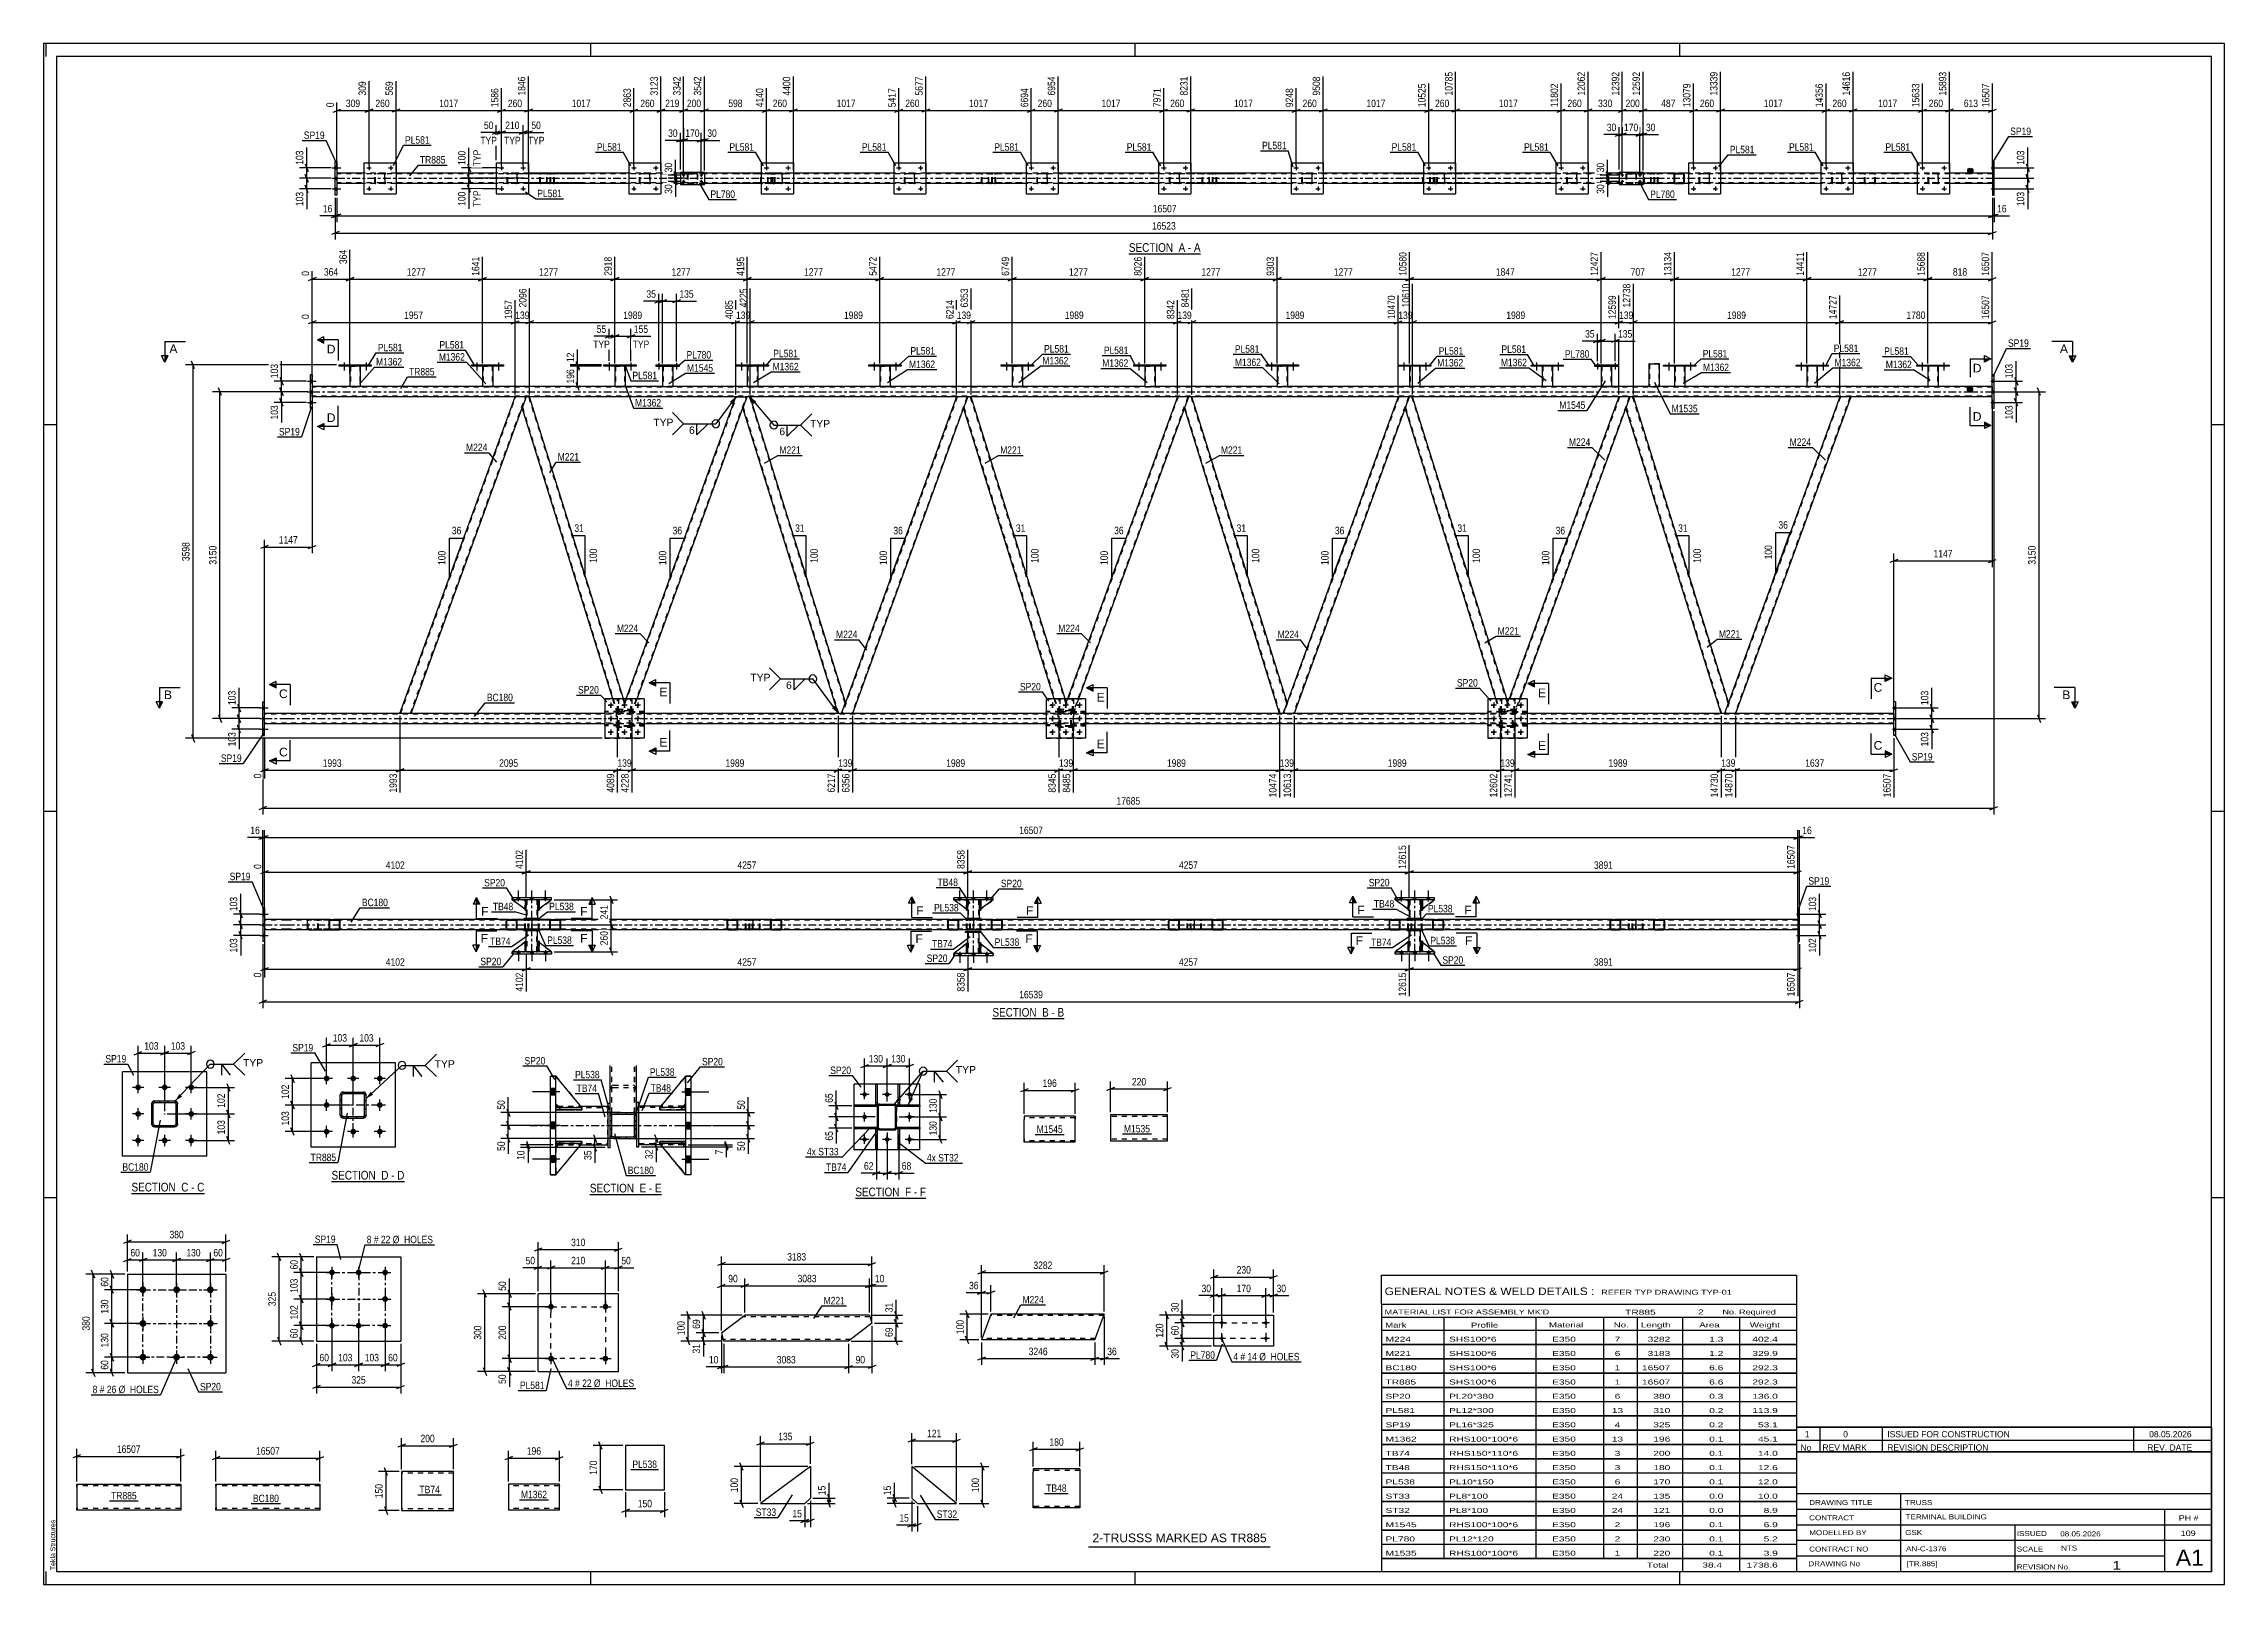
# Paper-space layout 'Layout1' of a CAD drawing. Header units: millimetres. Extents: x 0 to 841, y 0 to 594.
# The model-space entities are those that its viewports show. They can reach past a viewport. Long polylines and large blocks are cut down to what shows.
import ezdxf

# ---------------------------------------------------------------- set-up
doc = ezdxf.new("R2010")
doc.units = ezdxf.units.MM
doc.linetypes.add('DXK_LINE_DOT2', pattern=[3.9198, 1.9599, -1.9599])
doc.linetypes.add('DXK_LINE_DOT3', pattern=[5.9187, 2.979, -0.9799, 0.9799, -0.9799])
doc.layers.add('Viewport layer', color=7, linetype='Continuous', plot=False)
doc.styles.add('Arial', font='ARIAL.TTF', dxfattribs={"height": 0.2})
doc.styles.add('Arial Narrow', font='ARIALN.TTF', dxfattribs={"height": 0.2})

# ---------------------------------------------------------------- blocks, each defined once
blk = doc.blocks.new('Unknown-318894934-1133')
at = {"color": 5, "linetype": 'Continuous'}
for p, q in [((841, 594), (0, 594)), ((0, 594), (0, 0)), ((1, 589), (1, 594)), ((836, 589), (5, 589)), ((5, 589), (5, 5)), ((211, 589), (211, 594)), ((421, 589), (421, 594)), ((631, 589), (631, 594)), ((836, 5), (836, 589)), ((841, 0), (841, 594)), ((5, 447), (0, 447)), ((841, 447), (836, 447)), ((5, 298), (0, 298)), ((841, 298), (836, 298)), ((5, 149), (0, 149)), ((841, 149), (836, 149)), ((0, 0), (841, 0)), ((1, 0), (1, 5)), ((5, 5), (836, 5)), ((211, 0), (211, 5)), ((421, 0), (421, 5)), ((631, 0), (631, 5))]:
    blk.add_line(p, q, dxfattribs=at)
at = {"color": 174, "linetype": 'Continuous', "style": 'Arial'}
blk.add_text('Tekla Structures', height=1.9102, rotation=90, dxfattribs=at).set_placement((4.5, 5.5))
blk = doc.blocks.new('Unknown-318894934-11 - 4832')
at = {"color": 6, "linetype": 'Continuous'}
blk.add_line((418.54, 512.98), (446.19, 512.98), dxfattribs=at)
at = {"color": 0, "linetype": 'Continuous'}
blk.add_wipeout([(436.65, 513.73), (436.65, 517.23), (418.54, 517.23), (418.54, 513.73)], dxfattribs=at)
blk.add_wipeout([(440.26, 513.73), (440.26, 517.23), (437.7, 517.23), (437.7, 513.73)], dxfattribs=at)
at = {"color": 7, "linetype": 'Continuous', "style": 'Arial Narrow'}
blk.add_text('SECTION ', height=3.34, dxfattribs=at).set_placement((418.54, 513.73))
at = {"color": 0, "linetype": 'Continuous'}
blk.add_wipeout([(442.58, 513.73), (442.58, 517.23), (441.31, 517.23), (441.31, 513.73)], dxfattribs=at)
blk.add_wipeout([(446.19, 513.73), (446.19, 517.23), (443.63, 517.23), (443.63, 513.73)], dxfattribs=at)
at = {"color": 7, "linetype": 'Continuous', "style": 'Arial Narrow'}
for s, p in [('A', (437.7, 513.73)), ('-', (441.31, 513.73)), ('A', (443.63, 513.73))]:
    blk.add_text(s, height=3.34, dxfattribs=at).set_placement(p)
blk = doc.blocks.new('Unknown-318894934-12 - 2752')
at = {"color": 6, "linetype": 'Continuous'}
blk.add_line((365.91, 218.11), (393.55, 218.11), dxfattribs=at)
at = {"color": 0, "linetype": 'Continuous'}
blk.add_wipeout([(384.01, 218.86), (384.01, 222.36), (365.91, 222.36), (365.91, 218.86)], dxfattribs=at)
blk.add_wipeout([(387.62, 218.86), (387.62, 222.36), (385.06, 222.36), (385.06, 218.86)], dxfattribs=at)
at = {"color": 7, "linetype": 'Continuous', "style": 'Arial Narrow'}
blk.add_text('SECTION ', height=3.34, dxfattribs=at).set_placement((365.91, 218.86))
at = {"color": 0, "linetype": 'Continuous'}
blk.add_wipeout([(389.95, 218.86), (389.95, 222.36), (388.67, 222.36), (388.67, 218.86)], dxfattribs=at)
blk.add_wipeout([(393.55, 218.86), (393.55, 222.36), (391, 222.36), (391, 218.86)], dxfattribs=at)
at = {"color": 7, "linetype": 'Continuous', "style": 'Arial Narrow'}
for s, p in [('B', (385.06, 218.86)), ('-', (388.67, 218.86)), ('B', (391, 218.86))]:
    blk.add_text(s, height=3.34, dxfattribs=at).set_placement(p)
blk = doc.blocks.new('Unknown-318894934-13 - 1370')
at = {"color": 6, "linetype": 'Continuous'}
blk.add_line((33.91, 150.73), (61.98, 150.73), dxfattribs=at)
at = {"color": 0, "linetype": 'Continuous'}
blk.add_wipeout([(52.02, 151.48), (52.02, 154.98), (33.91, 154.98), (33.91, 151.48)], dxfattribs=at)
blk.add_wipeout([(55.84, 151.48), (55.84, 154.98), (53.07, 154.98), (53.07, 151.48)], dxfattribs=at)
at = {"color": 7, "linetype": 'Continuous', "style": 'Arial Narrow'}
blk.add_text('SECTION ', height=3.34, dxfattribs=at).set_placement((33.91, 151.48))
at = {"color": 0, "linetype": 'Continuous'}
blk.add_wipeout([(58.16, 151.48), (58.16, 154.98), (56.89, 154.98), (56.89, 151.48)], dxfattribs=at)
blk.add_wipeout([(61.98, 151.48), (61.98, 154.98), (59.21, 154.98), (59.21, 151.48)], dxfattribs=at)
at = {"color": 7, "linetype": 'Continuous', "style": 'Arial Narrow'}
for s, p in [('C', (53.07, 151.48)), ('-', (56.89, 151.48)), ('C', (59.21, 151.48))]:
    blk.add_text(s, height=3.34, dxfattribs=at).set_placement(p)
blk = doc.blocks.new('Unknown-318894934-14 - 6379')
at = {"color": 6, "linetype": 'Continuous'}
blk.add_line((111.05, 155.33), (139.12, 155.33), dxfattribs=at)
at = {"color": 0, "linetype": 'Continuous'}
blk.add_wipeout([(129.16, 156.08), (129.16, 159.58), (111.05, 159.58), (111.05, 156.08)], dxfattribs=at)
blk.add_wipeout([(132.98, 156.08), (132.98, 159.58), (130.21, 159.58), (130.21, 156.08)], dxfattribs=at)
at = {"color": 7, "linetype": 'Continuous', "style": 'Arial Narrow'}
blk.add_text('SECTION ', height=3.34, dxfattribs=at).set_placement((111.05, 156.08))
at = {"color": 0, "linetype": 'Continuous'}
blk.add_wipeout([(135.3, 156.08), (135.3, 159.58), (134.03, 159.58), (134.03, 156.08)], dxfattribs=at)
blk.add_wipeout([(139.12, 156.08), (139.12, 159.58), (136.35, 159.58), (136.35, 156.08)], dxfattribs=at)
at = {"color": 7, "linetype": 'Continuous', "style": 'Arial Narrow'}
for s, p in [('D', (130.21, 156.08)), ('-', (134.03, 156.08)), ('D', (136.35, 156.08))]:
    blk.add_text(s, height=3.34, dxfattribs=at).set_placement(p)
blk = doc.blocks.new('Unknown-318894934-15 - 6629')
at = {"color": 6, "linetype": 'Continuous'}
blk.add_line((210.68, 150.35), (238.33, 150.35), dxfattribs=at)
at = {"color": 0, "linetype": 'Continuous'}
blk.add_wipeout([(228.79, 151.1), (228.79, 154.6), (210.68, 154.6), (210.68, 151.1)], dxfattribs=at)
blk.add_wipeout([(232.4, 151.1), (232.4, 154.6), (229.84, 154.6), (229.84, 151.1)], dxfattribs=at)
at = {"color": 7, "linetype": 'Continuous', "style": 'Arial Narrow'}
blk.add_text('SECTION ', height=3.34, dxfattribs=at).set_placement((210.68, 151.1))
at = {"color": 0, "linetype": 'Continuous'}
blk.add_wipeout([(234.72, 151.1), (234.72, 154.6), (233.45, 154.6), (233.45, 151.1)], dxfattribs=at)
blk.add_wipeout([(238.33, 151.1), (238.33, 154.6), (235.77, 154.6), (235.77, 151.1)], dxfattribs=at)
at = {"color": 7, "linetype": 'Continuous', "style": 'Arial Narrow'}
for s, p in [('E', (229.84, 151.1)), ('-', (233.45, 151.1)), ('E', (235.77, 151.1))]:
    blk.add_text(s, height=3.34, dxfattribs=at).set_placement(p)
blk = doc.blocks.new('Unknown-318894934-17 - 2391')
at = {"color": 6, "linetype": 'Continuous'}
blk.add_line((313.05, 148.88), (340.26, 148.88), dxfattribs=at)
at = {"color": 0, "linetype": 'Continuous'}
blk.add_wipeout([(331.16, 149.63), (331.16, 153.13), (313.05, 153.13), (313.05, 149.63)], dxfattribs=at)
blk.add_wipeout([(334.55, 149.63), (334.55, 153.13), (332.21, 153.13), (332.21, 149.63)], dxfattribs=at)
at = {"color": 7, "linetype": 'Continuous', "style": 'Arial Narrow'}
blk.add_text('SECTION ', height=3.34, dxfattribs=at).set_placement((313.05, 149.63))
at = {"color": 0, "linetype": 'Continuous'}
blk.add_wipeout([(336.87, 149.63), (336.87, 153.13), (335.6, 153.13), (335.6, 149.63)], dxfattribs=at)
blk.add_wipeout([(340.26, 149.63), (340.26, 153.13), (337.92, 153.13), (337.92, 149.63)], dxfattribs=at)
at = {"color": 7, "linetype": 'Continuous', "style": 'Arial Narrow'}
for s, p in [('F', (332.21, 149.63)), ('F', (337.92, 149.63)), ('-', (335.6, 149.63))]:
    blk.add_text(s, height=3.34, dxfattribs=at).set_placement(p)
blk = doc.blocks.new('Part-318894934-4910 - 4832')
at = {"color": 2, "linetype": 'Continuous'}
for p, q in [((607.62, 544.47), (607.62, 539.67)), ((607.62, 544.47), (616.82, 544.47)), ((607.62, 539.67), (616.82, 539.67)), ((616.82, 544.47), (616.82, 539.67))]:
    blk.add_line(p, q, dxfattribs=at)
blk = doc.blocks.new('Bolt-318894934-4974 - 4832')
at = {"linetype": 'Continuous'}
for points in [[(725, 546.07, -1), (724.12, 546.07, -1)], [(733.4, 546.07, -1), (732.52, 546.07, -1)]]:
    blk.add_hatch(color=1, dxfattribs=at).paths.add_polyline_path(points)
at = {"color": 1, "linetype": 'Continuous'}
for p, q in [((724.56, 546.95), (724.56, 545.19)), ((732.96, 546.95), (732.96, 545.19)), ((723.68, 546.07), (725.44, 546.07)), ((732.08, 546.07), (733.84, 546.07))]:
    blk.add_line(p, q, dxfattribs=at)
blk = doc.blocks.new('Part-318894934-4853 - 4832')
at = {"color": 7, "linetype": 'DXK_LINE_DOT2'}
for p, q in [((535.68, 544.07), (520.7, 544.07)), ((535.68, 543.83), (520.7, 543.83)), ((535.68, 540.31), (520.7, 540.31)), ((535.68, 540.07), (520.7, 540.07)), ((531.98, 543.77), (531.94, 543.59)), ((531.94, 540.55), (531.94, 543.59)), ((531.94, 540.55), (531.98, 540.36)), ((532.19, 543.59), (532.21, 543.68)), ((532.19, 540.55), (532.19, 543.59)), ((532.21, 540.46), (532.19, 540.55)), ((532.21, 543.68), (532.27, 543.76)), ((532.27, 540.38), (532.21, 540.46)), ((532.45, 544.07), (532.25, 544.03)), ((532.25, 540.1), (532.45, 540.07)), ((532.27, 543.76), (532.35, 543.81)), ((532.35, 540.33), (532.27, 540.38)), ((532.35, 543.81), (532.45, 543.83)), ((532.45, 540.31), (532.35, 540.33)), ((535.88, 544.03), (535.68, 544.07)), ((535.68, 543.83), (535.78, 543.81)), ((535.78, 540.33), (535.68, 540.31)), ((535.68, 540.07), (535.88, 540.1)), ((535.78, 543.81), (535.87, 543.76)), ((535.87, 540.38), (535.78, 540.33)), ((535.87, 543.76), (535.92, 543.68)), ((535.92, 540.46), (535.87, 540.38)), ((535.92, 543.68), (535.94, 543.59)), ((535.94, 540.55), (535.92, 540.46)), ((535.94, 540.55), (535.94, 543.59)), ((536.2, 543.59), (536.16, 543.77)), ((536.16, 540.36), (536.2, 540.55)), ((536.2, 540.55), (536.2, 543.59))]:
    blk.add_line(p, q, dxfattribs=at)
for centre, start, end in [((532.43, 543.57), 110.75831, 155.68004), ((532.43, 540.57), 204.31996, 249.24169), ((535.7, 543.57), 24.31996, 69.24169), ((535.7, 540.57), 290.75831, 335.68004)]:
    blk.add_arc(centre, 0.496, start, end, dxfattribs=at)
blk = doc.blocks.new('Part-318894934-4934 - 4832')
at = {"color": 2, "linetype": 'Continuous'}
for p, q in [((327.82, 548.07), (327.82, 536.07)), ((327.82, 548.07), (340.22, 548.07)), ((340.22, 548.07), (340.22, 536.07)), ((327.82, 536.07), (340.22, 536.07))]:
    blk.add_line(p, q, dxfattribs=at)
blk = doc.blocks.new('Part-318894934-4848 - 4832')
at = {"color": 2, "linetype": 'Continuous'}
for p, q in [((752.22, 548.57), (751.58, 548.57)), ((751.58, 548.57), (751.58, 535.57)), ((752.22, 535.57), (752.22, 548.57)), ((751.58, 535.57), (752.22, 535.57))]:
    blk.add_line(p, q, dxfattribs=at)
blk = doc.blocks.new('Part-318894934-4840 - 4832')
at = {"color": 7, "linetype": 'DXK_LINE_DOT2'}
for p, q in [((534.67, 543.77), (534.65, 543.59)), ((534.65, 540.55), (534.65, 543.59)), ((534.65, 540.55), (534.67, 540.36)), ((534.73, 543.93), (534.67, 543.77)), ((534.67, 540.36), (534.73, 540.21)), ((534.82, 544.03), (534.73, 543.93)), ((534.73, 540.21), (534.82, 540.1)), ((534.78, 543.59), (534.79, 543.68)), ((534.78, 540.55), (534.78, 543.59)), ((534.79, 540.46), (534.78, 540.55)), ((534.79, 543.68), (534.82, 543.76)), ((534.82, 540.38), (534.79, 540.46)), ((534.92, 544.07), (534.82, 544.03)), ((534.82, 543.76), (534.87, 543.81)), ((534.87, 540.33), (534.82, 540.38)), ((534.82, 540.1), (534.92, 540.07)), ((534.87, 543.81), (534.92, 543.83)), ((534.92, 540.31), (534.87, 540.33)), ((547.08, 544.07), (534.92, 544.07)), ((547.08, 543.83), (534.92, 543.83)), ((547.08, 540.31), (534.92, 540.31)), ((547.08, 540.07), (534.92, 540.07)), ((536.2, 543.83), (536.2, 544.07)), ((536.2, 540.07), (536.2, 540.31)), ((537.2, 544.03), (537.01, 544.07)), ((537.01, 543.83), (537.11, 543.81)), ((537.11, 540.33), (537.01, 540.31)), ((537.01, 540.07), (537.2, 540.1)), ((537.11, 543.81), (537.19, 543.76)), ((537.19, 540.38), (537.11, 540.33)), ((537.19, 543.76), (537.24, 543.68)), ((537.24, 540.46), (537.19, 540.38)), ((537.24, 543.68), (537.26, 543.59)), ((537.26, 540.55), (537.24, 540.46)), ((537.26, 540.55), (537.26, 543.59)), ((537.51, 543.59), (537.47, 543.77)), ((537.47, 540.36), (537.51, 540.55)), ((537.51, 540.55), (537.51, 543.59))]:
    blk.add_line(p, q, dxfattribs=at)
for centre, start, end in [((537.02, 543.57), 23.8494, 68.8059), ((537.02, 540.56), 291.1941, 336.15059)]:
    blk.add_arc(centre, 0.492, start, end, dxfattribs=at)
blk = doc.blocks.new('Part-318894934-4841 - 4832')
at = {"color": 7, "linetype": 'DXK_LINE_DOT2'}
for p, q in [((619.8, 543.77), (619.78, 543.59)), ((619.78, 540.55), (619.78, 543.59)), ((619.78, 540.55), (619.8, 540.36)), ((619.86, 543.93), (619.8, 543.77)), ((619.8, 540.36), (619.86, 540.21)), ((619.95, 544.03), (619.86, 543.93)), ((619.86, 540.21), (619.95, 540.1)), ((619.92, 543.59), (619.93, 543.68)), ((619.92, 540.55), (619.92, 543.59)), ((619.93, 540.46), (619.92, 540.55)), ((619.93, 543.68), (619.96, 543.76)), ((619.96, 540.38), (619.93, 540.46)), ((620.05, 544.07), (619.95, 544.03)), ((619.95, 540.1), (620.05, 540.07)), ((619.96, 543.76), (620, 543.81)), ((620, 540.33), (619.96, 540.38)), ((620, 543.81), (620.05, 543.83)), ((620.05, 540.31), (620, 540.33)), ((632.21, 544.07), (620.05, 544.07)), ((632.21, 543.83), (620.05, 543.83)), ((632.21, 540.31), (620.05, 540.31)), ((632.21, 540.07), (620.05, 540.07)), ((621.33, 543.83), (621.33, 544.07)), ((621.33, 540.1), (621.33, 540.31)), ((621.33, 540.07), (621.33, 540.1)), ((622.34, 544.03), (622.14, 544.07)), ((622.14, 543.83), (622.24, 543.81)), ((622.24, 540.33), (622.14, 540.31)), ((622.14, 540.07), (622.34, 540.1)), ((622.24, 543.81), (622.32, 543.76)), ((622.32, 540.38), (622.24, 540.33)), ((622.32, 543.76), (622.38, 543.68)), ((622.38, 540.46), (622.32, 540.38)), ((622.38, 543.68), (622.4, 543.59)), ((622.4, 540.55), (622.38, 540.46)), ((622.4, 540.55), (622.4, 543.59)), ((622.65, 543.59), (622.61, 543.77)), ((622.61, 540.36), (622.65, 540.55)), ((622.65, 540.55), (622.65, 543.59))]:
    blk.add_line(p, q, dxfattribs=at)
for centre, start, end in [((622.16, 543.57), 23.8494, 68.8059), ((622.16, 540.56), 291.1941, 336.15059)]:
    blk.add_arc(centre, 0.492, start, end, dxfattribs=at)
blk = doc.blocks.new('Bolt-318894934-4962 - 4832')
at = {"linetype": 'Continuous'}
for points in [[(432.42, 546.07, -1), (431.54, 546.07, -1)], [(440.82, 546.07, -1), (439.94, 546.07, -1)]]:
    blk.add_hatch(color=1, dxfattribs=at).paths.add_polyline_path(points)
at = {"color": 1, "linetype": 'Continuous'}
for p, q in [((431.98, 546.95), (431.98, 545.19)), ((440.38, 546.95), (440.38, 545.19)), ((431.1, 546.07), (432.86, 546.07)), ((439.5, 546.07), (441.26, 546.07))]:
    blk.add_line(p, q, dxfattribs=at)
blk = doc.blocks.new('Part-318894934-4898 - 4832')
at = {"color": 2, "linetype": 'Continuous'}
for p, q in [((481.06, 548.07), (481.06, 536.07)), ((481.06, 548.07), (493.46, 548.07)), ((493.46, 548.07), (493.46, 536.07)), ((481.06, 536.07), (493.46, 536.07))]:
    blk.add_line(p, q, dxfattribs=at)
blk = doc.blocks.new('Part-318894934-4852 - 4832')
at = {"color": 7, "linetype": 'DXK_LINE_DOT2'}
for p, q in [((450.55, 544.07), (435.56, 544.07)), ((450.55, 543.83), (435.56, 543.83)), ((450.55, 540.31), (435.56, 540.31)), ((450.55, 540.07), (435.56, 540.07)), ((446.84, 543.77), (446.8, 543.59)), ((446.8, 540.55), (446.8, 543.59)), ((446.8, 540.55), (446.84, 540.36)), ((447.06, 543.59), (447.08, 543.68)), ((447.06, 540.55), (447.06, 543.59)), ((447.08, 540.46), (447.06, 540.55)), ((447.08, 543.68), (447.13, 543.76)), ((447.13, 540.38), (447.08, 540.46)), ((447.32, 544.07), (447.12, 544.03)), ((447.12, 540.1), (447.32, 540.07)), ((447.13, 543.76), (447.22, 543.81)), ((447.22, 540.33), (447.13, 540.38)), ((447.22, 543.81), (447.32, 543.83)), ((447.32, 540.31), (447.22, 540.33)), ((450.75, 544.03), (450.55, 544.07)), ((450.55, 543.83), (450.65, 543.81)), ((450.65, 540.33), (450.55, 540.31)), ((450.55, 540.07), (450.75, 540.1)), ((450.65, 543.81), (450.73, 543.76)), ((450.73, 540.38), (450.65, 540.33)), ((450.73, 543.76), (450.79, 543.68)), ((450.79, 540.46), (450.73, 540.38)), ((450.79, 543.68), (450.81, 543.59)), ((450.81, 540.55), (450.79, 540.46)), ((450.81, 540.55), (450.81, 543.59)), ((451.06, 543.59), (451.02, 543.77)), ((451.02, 540.36), (451.06, 540.55)), ((451.06, 540.55), (451.06, 543.59))]:
    blk.add_line(p, q, dxfattribs=at)
for centre, start, end in [((447.3, 543.57), 110.75831, 155.68004), ((447.3, 540.57), 204.31996, 249.24169), ((450.57, 543.57), 24.31996, 69.24169), ((450.57, 540.57), 290.75831, 335.68004)]:
    blk.add_arc(centre, 0.496, start, end, dxfattribs=at)
blk = doc.blocks.new('Part-318894934-4850 - 4832')
at = {"color": 7, "linetype": 'DXK_LINE_DOT2'}
for p, q in [((280.28, 544.07), (265.29, 544.07)), ((280.28, 543.83), (265.29, 543.83)), ((280.28, 540.31), (265.29, 540.31)), ((280.28, 540.07), (265.29, 540.07)), ((276.57, 543.77), (276.54, 543.59)), ((276.54, 540.55), (276.54, 543.59)), ((276.54, 540.55), (276.57, 540.36)), ((276.79, 543.59), (276.81, 543.68)), ((276.79, 540.55), (276.79, 543.59)), ((276.81, 540.46), (276.79, 540.55)), ((276.81, 543.68), (276.87, 543.76)), ((276.87, 540.38), (276.81, 540.46)), ((277.05, 544.07), (276.85, 544.03)), ((276.85, 540.1), (277.05, 540.07)), ((276.87, 543.76), (276.95, 543.81)), ((276.95, 540.33), (276.87, 540.38)), ((276.95, 543.81), (277.05, 543.83)), ((277.05, 540.31), (276.95, 540.33)), ((280.48, 544.03), (280.28, 544.07)), ((280.28, 543.83), (280.38, 543.81)), ((280.38, 540.33), (280.28, 540.31)), ((280.28, 540.07), (280.48, 540.1)), ((280.38, 543.81), (280.46, 543.76)), ((280.46, 540.38), (280.38, 540.33)), ((280.46, 543.76), (280.52, 543.68)), ((280.52, 540.46), (280.46, 540.38)), ((280.52, 543.68), (280.54, 543.59)), ((280.54, 540.55), (280.52, 540.46)), ((280.54, 540.55), (280.54, 543.59)), ((280.79, 543.59), (280.75, 543.77)), ((280.75, 540.36), (280.79, 540.55)), ((280.79, 540.55), (280.79, 543.59))]:
    blk.add_line(p, q, dxfattribs=at)
for centre, start, end in [((277.03, 543.57), 110.75831, 155.68004), ((277.03, 540.57), 204.31996, 249.24169), ((280.3, 543.57), 24.31996, 69.24169), ((280.3, 540.57), 290.75831, 335.68004)]:
    blk.add_arc(centre, 0.496, start, end, dxfattribs=at)
blk = doc.blocks.new('Part-318894934-4916 - 4832')
at = {"color": 2, "linetype": 'Continuous'}
for p, q in [((634.3, 548.07), (634.3, 536.07)), ((634.3, 548.07), (646.7, 548.07)), ((646.7, 548.07), (646.7, 536.07)), ((634.3, 536.07), (646.7, 536.07))]:
    blk.add_line(p, q, dxfattribs=at)
blk = doc.blocks.new('Bolt-318894934-4980 - 4832')
at = {"linetype": 'Continuous'}
for points in [[(228.1, 546.07, -1), (227.22, 546.07, -1)], [(236.5, 546.07, -1), (235.62, 546.07, -1)]]:
    blk.add_hatch(color=1, dxfattribs=at).paths.add_polyline_path(points)
at = {"color": 1, "linetype": 'Continuous'}
for p, q in [((227.66, 546.95), (227.66, 545.19)), ((236.06, 546.95), (236.06, 545.19)), ((226.78, 546.07), (228.54, 546.07)), ((235.18, 546.07), (236.94, 546.07))]:
    blk.add_line(p, q, dxfattribs=at)
blk = doc.blocks.new('Part-318894934-4851 - 4832')
at = {"color": 7, "linetype": 'DXK_LINE_DOT2'}
for p, q in [((365.42, 544.07), (350.43, 544.07)), ((365.42, 543.83), (350.43, 543.83)), ((365.42, 540.31), (350.43, 540.31)), ((365.42, 540.07), (350.43, 540.07)), ((361.71, 543.77), (361.67, 543.59)), ((361.67, 540.55), (361.67, 543.59)), ((361.67, 540.55), (361.71, 540.36)), ((361.93, 543.59), (361.94, 543.68)), ((361.93, 540.55), (361.93, 543.59)), ((361.94, 540.46), (361.93, 540.55)), ((361.94, 543.68), (362, 543.76)), ((362, 540.38), (361.94, 540.46)), ((362.18, 544.07), (361.99, 544.03)), ((361.99, 540.1), (362.18, 540.07)), ((362, 543.76), (362.08, 543.81)), ((362.08, 540.33), (362, 540.38)), ((362.08, 543.81), (362.18, 543.83)), ((362.18, 540.31), (362.08, 540.33)), ((365.61, 544.03), (365.42, 544.07)), ((365.42, 543.83), (365.51, 543.81)), ((365.51, 540.33), (365.42, 540.31)), ((365.42, 540.07), (365.61, 540.1)), ((365.51, 543.81), (365.6, 543.76)), ((365.6, 540.38), (365.51, 540.33)), ((365.6, 543.76), (365.65, 543.68)), ((365.65, 540.46), (365.6, 540.38)), ((365.65, 543.68), (365.67, 543.59)), ((365.67, 540.55), (365.65, 540.46)), ((365.67, 540.55), (365.67, 543.59)), ((365.93, 543.59), (365.89, 543.77)), ((365.89, 540.36), (365.93, 540.55)), ((365.93, 540.55), (365.93, 543.59))]:
    blk.add_line(p, q, dxfattribs=at)
for centre, start, end in [((362.16, 543.57), 110.75831, 155.68004), ((362.16, 540.57), 204.31996, 249.24169), ((365.44, 543.57), 24.31996, 69.24169), ((365.44, 540.57), 290.75831, 335.68004)]:
    blk.add_arc(centre, 0.496, start, end, dxfattribs=at)
blk = doc.blocks.new('Part-318894934-4854 - 4832')
at = {"color": 7, "linetype": 'DXK_LINE_DOT2'}
for p, q in [((620.82, 544.07), (605.83, 544.07)), ((620.82, 543.83), (605.83, 543.83)), ((620.82, 540.31), (605.83, 540.31)), ((620.82, 540.07), (605.83, 540.07)), ((617.11, 543.77), (617.07, 543.59)), ((617.07, 540.55), (617.07, 543.59)), ((617.07, 540.55), (617.11, 540.36)), ((617.33, 543.59), (617.35, 543.68)), ((617.33, 540.55), (617.33, 543.59)), ((617.35, 540.46), (617.33, 540.55)), ((617.35, 543.68), (617.4, 543.76)), ((617.4, 540.38), (617.35, 540.46)), ((617.58, 544.07), (617.39, 544.03)), ((617.39, 540.1), (617.58, 540.07)), ((617.4, 543.76), (617.49, 543.81)), ((617.49, 540.33), (617.4, 540.38)), ((617.49, 543.81), (617.58, 543.83)), ((617.58, 540.31), (617.49, 540.33)), ((621.01, 544.03), (620.82, 544.07)), ((620.82, 543.83), (620.92, 543.81)), ((620.92, 540.33), (620.82, 540.31)), ((620.82, 540.07), (621.01, 540.1)), ((620.92, 543.81), (621, 543.76)), ((621, 540.38), (620.92, 540.33)), ((621, 543.76), (621.05, 543.68)), ((621.05, 540.46), (621, 540.38)), ((621.05, 543.68), (621.07, 543.59)), ((621.07, 540.55), (621.05, 540.46)), ((621.07, 540.55), (621.07, 543.59)), ((621.33, 543.59), (621.29, 543.77)), ((621.29, 540.36), (621.33, 540.55)), ((621.33, 540.55), (621.33, 543.59))]:
    blk.add_line(p, q, dxfattribs=at)
at = {"color": 7, "linetype": 'DXK_LINE_DOT3'}
blk.add_line((607.45, 542.07), (622.62, 542.07), dxfattribs=at)
at = {"color": 7, "linetype": 'DXK_LINE_DOT2'}
for centre, start, end in [((617.56, 543.57), 110.75831, 155.68004), ((617.56, 540.57), 204.31996, 249.24169), ((620.84, 543.57), 24.31996, 69.24169), ((620.84, 540.57), 290.75831, 335.68004)]:
    blk.add_arc(centre, 0.496, start, end, dxfattribs=at)
blk = doc.blocks.new('Part-318894934-4904 - 4832')
at = {"color": 2, "linetype": 'Continuous'}
for p, q in [((532.14, 548.07), (532.14, 536.07)), ((532.14, 548.07), (544.54, 548.07)), ((544.54, 548.07), (544.54, 536.07)), ((532.14, 536.07), (544.54, 536.07))]:
    blk.add_line(p, q, dxfattribs=at)
blk = doc.blocks.new('Bolt-318894934-4968 - 4832')
at = {"linetype": 'Continuous'}
for points in [[(636.74, 546.07, -1), (635.86, 546.07, -1)], [(645.14, 546.07, -1), (644.26, 546.07, -1)]]:
    blk.add_hatch(color=1, dxfattribs=at).paths.add_polyline_path(points)
at = {"color": 1, "linetype": 'Continuous'}
for p, q in [((636.3, 546.95), (636.3, 545.19)), ((644.7, 546.95), (644.7, 545.19)), ((635.42, 546.07), (637.18, 546.07)), ((643.82, 546.07), (645.58, 546.07))]:
    blk.add_line(p, q, dxfattribs=at)
blk = doc.blocks.new('Part-318894934-4855 - 4832')
at = {"color": 7, "linetype": 'DXK_LINE_DOT2'}
for p, q in [((195.15, 544.07), (180.16, 544.07)), ((195.15, 543.83), (180.16, 543.83)), ((195.15, 540.31), (180.16, 540.31)), ((195.15, 540.07), (180.16, 540.07)), ((191.44, 543.77), (191.4, 543.59)), ((191.4, 540.55), (191.4, 543.59)), ((191.4, 540.55), (191.44, 540.36)), ((191.66, 543.59), (191.68, 543.68)), ((191.66, 540.55), (191.66, 543.59)), ((191.68, 540.46), (191.66, 540.55)), ((191.68, 543.68), (191.73, 543.76)), ((191.73, 540.38), (191.68, 540.46)), ((191.91, 544.07), (191.72, 544.03)), ((191.72, 540.1), (191.91, 540.07)), ((191.73, 543.76), (191.81, 543.81)), ((191.81, 540.33), (191.73, 540.38)), ((191.81, 543.81), (191.91, 543.83)), ((191.91, 540.31), (191.81, 540.33)), ((195.34, 544.03), (195.15, 544.07)), ((195.15, 543.83), (195.25, 543.81)), ((195.25, 540.33), (195.15, 540.31)), ((195.15, 540.07), (195.34, 540.1)), ((195.25, 543.81), (195.33, 543.76)), ((195.33, 540.38), (195.25, 540.33)), ((195.33, 543.76), (195.38, 543.68)), ((195.38, 540.46), (195.33, 540.38)), ((195.38, 543.68), (195.4, 543.59)), ((195.4, 540.55), (195.38, 540.46)), ((195.4, 540.55), (195.4, 543.59)), ((195.66, 543.59), (195.62, 543.77)), ((195.62, 540.36), (195.66, 540.55)), ((195.66, 540.55), (195.66, 543.59))]:
    blk.add_line(p, q, dxfattribs=at)
for centre, start, end in [((191.89, 543.57), 110.75831, 155.68004), ((191.89, 540.57), 204.31996, 249.24169), ((195.17, 543.57), 24.31996, 69.24169), ((195.17, 540.57), 290.75831, 335.68004)]:
    blk.add_arc(centre, 0.496, start, end, dxfattribs=at)
blk = doc.blocks.new('Part-318894934-4935 - 4832')
at = {"color": 7, "linetype": 'DXK_LINE_DOT2'}
for p, q in [((280.94, 543.59), (280.98, 543.77)), ((280.98, 543.77), (280.94, 543.59)), ((280.94, 540.55), (280.94, 543.59)), ((280.98, 540.36), (280.94, 540.55)), ((280.94, 540.55), (280.98, 540.36)), ((281.18, 543.59), (281.2, 543.68)), ((281.18, 540.55), (281.18, 543.59)), ((281.2, 540.45), (281.18, 540.55)), ((281.2, 543.68), (281.25, 543.76)), ((281.25, 540.38), (281.2, 540.45)), ((281.24, 544.03), (281.42, 544.07)), ((281.42, 544.07), (281.24, 544.03)), ((281.42, 540.07), (281.24, 540.1)), ((281.24, 540.1), (281.42, 540.07)), ((281.25, 543.76), (281.33, 543.81)), ((281.33, 540.32), (281.25, 540.38)), ((281.33, 543.81), (281.42, 543.83)), ((281.42, 540.31), (281.33, 540.32)), ((284.46, 544.07), (281.42, 544.07)), ((284.46, 543.83), (281.42, 543.83)), ((284.46, 540.31), (281.42, 540.31)), ((284.46, 540.07), (281.42, 540.07)), ((284.46, 544.07), (284.64, 544.03)), ((284.64, 544.03), (284.46, 544.07)), ((284.46, 543.83), (284.55, 543.81)), ((284.55, 540.32), (284.46, 540.31)), ((284.64, 540.1), (284.46, 540.07)), ((284.46, 540.07), (284.64, 540.1)), ((284.55, 543.81), (284.63, 543.76)), ((284.63, 540.38), (284.55, 540.32)), ((284.63, 543.76), (284.68, 543.68)), ((284.68, 540.45), (284.63, 540.38)), ((284.68, 543.68), (284.7, 543.59)), ((284.7, 540.55), (284.68, 540.45)), ((284.7, 543.59), (284.7, 540.55)), ((284.9, 543.77), (284.94, 543.59)), ((284.94, 543.59), (284.9, 543.77)), ((284.94, 540.55), (284.9, 540.36)), ((284.9, 540.36), (284.94, 540.55)), ((284.94, 540.55), (284.94, 543.59))]:
    blk.add_line(p, q, dxfattribs=at)
at = {"color": 7, "linetype": 'DXK_LINE_DOT3'}
blk.add_line((282.94, 542.07), (282.94, 542.07), dxfattribs=at)
at = {"color": 7, "linetype": 'DXK_LINE_DOT2'}
for centre, start, end in [((281.42, 543.59), 112.5, 157.5), ((281.42, 543.59), 112.5, 157.5), ((281.42, 540.55), 202.5, 247.5), ((281.42, 540.55), 202.5, 247.5), ((284.46, 543.59), 22.5, 67.5), ((284.46, 543.59), 22.5, 67.5), ((284.46, 540.55), 292.5, 337.5), ((284.46, 540.55), 292.5, 337.5)]:
    blk.add_arc(centre, 0.48, start, end, dxfattribs=at)
blk = doc.blocks.new('Part-318894934-4923 - 4832')
at = {"color": 7, "linetype": 'DXK_LINE_DOT2'}
for p, q in [((726.76, 543.59), (726.8, 543.77)), ((726.8, 543.77), (726.76, 543.59)), ((726.76, 540.55), (726.76, 543.59)), ((726.8, 540.36), (726.76, 540.55)), ((726.76, 540.55), (726.8, 540.36)), ((727, 543.59), (727.02, 543.68)), ((727, 540.55), (727, 543.59)), ((727.02, 540.45), (727, 540.55)), ((727.02, 543.68), (727.07, 543.76)), ((727.07, 540.38), (727.02, 540.45)), ((727.06, 544.03), (727.24, 544.07)), ((727.24, 544.07), (727.06, 544.03)), ((727.24, 540.07), (727.06, 540.1)), ((727.06, 540.1), (727.24, 540.07)), ((727.07, 543.76), (727.15, 543.81)), ((727.15, 540.32), (727.07, 540.38)), ((727.15, 543.81), (727.24, 543.83)), ((727.24, 540.31), (727.15, 540.32)), ((730.28, 544.07), (727.24, 544.07)), ((730.28, 543.83), (727.24, 543.83)), ((730.28, 540.31), (727.24, 540.31)), ((730.28, 540.07), (727.24, 540.07)), ((730.28, 544.07), (730.47, 544.03)), ((730.47, 544.03), (730.28, 544.07)), ((730.28, 543.83), (730.38, 543.81)), ((730.38, 540.32), (730.28, 540.31)), ((730.47, 540.1), (730.28, 540.07)), ((730.28, 540.07), (730.47, 540.1)), ((730.38, 543.81), (730.45, 543.76)), ((730.45, 540.38), (730.38, 540.32)), ((730.45, 543.76), (730.51, 543.68)), ((730.51, 540.45), (730.45, 540.38)), ((730.51, 543.68), (730.52, 543.59)), ((730.52, 540.55), (730.51, 540.45)), ((730.52, 543.59), (730.52, 540.55)), ((730.73, 543.77), (730.76, 543.59)), ((730.76, 543.59), (730.73, 543.77)), ((730.76, 540.55), (730.73, 540.36)), ((730.73, 540.36), (730.76, 540.55)), ((730.76, 540.55), (730.76, 543.59))]:
    blk.add_line(p, q, dxfattribs=at)
at = {"color": 7, "linetype": 'DXK_LINE_DOT3'}
blk.add_line((728.76, 542.07), (728.76, 542.07), dxfattribs=at)
at = {"color": 7, "linetype": 'DXK_LINE_DOT2'}
for centre, start, end in [((727.24, 543.59), 112.5, 157.5), ((727.24, 543.59), 112.5, 157.5), ((727.24, 540.55), 202.5, 247.5), ((727.24, 540.55), 202.5, 247.5), ((730.28, 543.59), 22.5, 67.5), ((730.28, 543.59), 22.5, 67.5), ((730.28, 540.55), 292.5, 337.5), ((730.28, 540.55), 292.5, 337.5)]:
    blk.add_arc(centre, 0.48, start, end, dxfattribs=at)
blk = doc.blocks.new('Part-318894934-4860 - 4832')
at = {"color": 2, "linetype": 'Continuous'}
for p, q in [((113.13, 548.57), (112.49, 548.57)), ((112.49, 535.57), (112.49, 548.57)), ((113.13, 548.57), (113.13, 535.57)), ((113.13, 535.57), (112.49, 535.57))]:
    blk.add_line(p, q, dxfattribs=at)
blk = doc.blocks.new('Bolt-318894934-4982 - 4832')
at = {"linetype": 'Continuous'}
for points in [[(177.02, 546.07, -1), (176.14, 546.07, -1)], [(185.42, 546.07, -1), (184.54, 546.07, -1)]]:
    blk.add_hatch(color=1, dxfattribs=at).paths.add_polyline_path(points)
at = {"color": 1, "linetype": 'Continuous'}
for p, q in [((176.58, 546.95), (176.58, 545.19)), ((184.98, 546.95), (184.98, 545.19)), ((175.7, 546.07), (177.46, 546.07)), ((184.1, 546.07), (185.86, 546.07))]:
    blk.add_line(p, q, dxfattribs=at)
blk = doc.blocks.new('Part-318894934-4861 - 4832')
at = {"color": 7, "linetype": 'DXK_LINE_DOT2'}
for p, q in [((705.95, 544.07), (690.96, 544.07)), ((705.95, 543.83), (690.96, 543.83)), ((705.95, 540.31), (690.96, 540.31)), ((705.95, 540.07), (690.96, 540.07)), ((702.25, 543.77), (702.21, 543.59)), ((702.21, 540.55), (702.21, 543.59)), ((702.21, 540.55), (702.25, 540.36)), ((702.46, 543.59), (702.48, 543.68)), ((702.46, 540.55), (702.46, 543.59)), ((702.48, 540.46), (702.46, 540.55)), ((702.48, 543.68), (702.54, 543.76)), ((702.54, 540.38), (702.48, 540.46)), ((702.72, 544.07), (702.52, 544.03)), ((702.52, 540.1), (702.72, 540.07)), ((702.54, 543.76), (702.62, 543.81)), ((702.62, 540.33), (702.54, 540.38)), ((702.62, 543.81), (702.72, 543.83)), ((702.72, 540.31), (702.62, 540.33)), ((706.15, 544.03), (705.95, 544.07)), ((705.95, 543.83), (706.05, 543.81)), ((706.05, 540.33), (705.95, 540.31)), ((705.95, 540.07), (706.15, 540.1)), ((706.05, 543.81), (706.13, 543.76)), ((706.13, 540.38), (706.05, 540.33)), ((706.13, 543.76), (706.19, 543.68)), ((706.19, 540.46), (706.13, 540.38)), ((706.19, 543.68), (706.21, 543.59)), ((706.21, 540.55), (706.19, 540.46)), ((706.21, 540.55), (706.21, 543.59)), ((706.46, 543.59), (706.42, 543.77)), ((706.42, 540.36), (706.46, 540.55)), ((706.46, 540.55), (706.46, 543.59))]:
    blk.add_line(p, q, dxfattribs=at)
for centre, start, end in [((702.7, 543.57), 110.75831, 155.68004), ((702.7, 540.57), 204.31996, 249.24169), ((705.97, 543.57), 24.31996, 69.24169), ((705.97, 540.57), 290.75831, 335.68004)]:
    blk.add_arc(centre, 0.496, start, end, dxfattribs=at)
blk = doc.blocks.new('Part-318894934-4862 - 4832')
at = {"color": 7, "linetype": 'DXK_LINE_DOT2'}
for p, q in [((194.13, 543.77), (194.11, 543.59)), ((194.11, 540.55), (194.11, 543.59)), ((194.11, 540.55), (194.13, 540.36)), ((194.19, 543.93), (194.13, 543.77)), ((194.13, 540.36), (194.19, 540.21)), ((194.28, 544.03), (194.19, 543.93)), ((194.19, 540.21), (194.28, 540.1)), ((194.25, 543.59), (194.26, 543.68)), ((194.25, 540.55), (194.25, 543.59)), ((194.26, 540.46), (194.25, 540.55)), ((194.26, 543.68), (194.29, 543.76)), ((194.29, 540.38), (194.26, 540.46)), ((194.38, 544.07), (194.28, 544.03)), ((194.28, 540.1), (194.38, 540.07)), ((194.29, 543.76), (194.33, 543.81)), ((194.33, 540.33), (194.29, 540.38)), ((194.33, 543.81), (194.38, 543.83)), ((194.38, 540.31), (194.33, 540.33)), ((206.54, 544.07), (194.38, 544.07)), ((206.54, 543.83), (194.38, 543.83)), ((206.54, 540.31), (194.38, 540.31)), ((206.54, 540.07), (194.38, 540.07)), ((195.66, 543.83), (195.66, 544.07)), ((195.66, 540.1), (195.66, 540.31)), ((195.66, 540.07), (195.66, 540.1)), ((196.67, 544.03), (196.47, 544.07)), ((196.47, 543.83), (196.57, 543.81)), ((196.57, 540.33), (196.47, 540.31)), ((196.47, 540.07), (196.67, 540.1)), ((196.57, 543.81), (196.65, 543.76)), ((196.65, 540.38), (196.57, 540.33)), ((196.65, 543.76), (196.71, 543.68)), ((196.71, 540.46), (196.65, 540.38)), ((196.71, 543.68), (196.72, 543.59)), ((196.72, 540.55), (196.71, 540.46)), ((196.72, 540.55), (196.72, 543.59)), ((196.98, 543.59), (196.94, 543.77)), ((196.94, 540.36), (196.98, 540.55)), ((196.98, 540.55), (196.98, 543.59))]:
    blk.add_line(p, q, dxfattribs=at)
for centre, start, end in [((196.49, 543.57), 23.8494, 68.8059), ((196.49, 540.56), 291.1941, 336.15059)]:
    blk.add_arc(centre, 0.492, start, end, dxfattribs=at)
blk = doc.blocks.new('Bolt-318894934-4976 - 4832')
at = {"linetype": 'Continuous'}
for points in [[(330.26, 546.07, -1), (329.38, 546.07, -1)], [(338.66, 546.07, -1), (337.78, 546.07, -1)]]:
    blk.add_hatch(color=1, dxfattribs=at).paths.add_polyline_path(points)
at = {"color": 1, "linetype": 'Continuous'}
for p, q in [((329.82, 546.95), (329.82, 545.19)), ((338.22, 546.95), (338.22, 545.19)), ((328.94, 546.07), (330.7, 546.07)), ((337.34, 546.07), (339.1, 546.07))]:
    blk.add_line(p, q, dxfattribs=at)
blk = doc.blocks.new('Part-318894934-4863 - 4832')
at = {"color": 7, "linetype": 'DXK_LINE_DOT2'}
for p, q in [((279.27, 543.77), (279.25, 543.59)), ((279.25, 540.55), (279.25, 543.59)), ((279.25, 540.55), (279.27, 540.36)), ((279.32, 543.93), (279.27, 543.77)), ((279.27, 540.36), (279.32, 540.21)), ((279.41, 544.03), (279.32, 543.93)), ((279.32, 540.21), (279.41, 540.1)), ((279.38, 543.59), (279.39, 543.68)), ((279.38, 540.55), (279.38, 543.59)), ((279.39, 540.46), (279.38, 540.55)), ((279.39, 543.68), (279.42, 543.76)), ((279.42, 540.38), (279.39, 540.46)), ((279.52, 544.07), (279.41, 544.03)), ((279.41, 540.1), (279.52, 540.07)), ((279.42, 543.76), (279.46, 543.81)), ((279.46, 540.33), (279.42, 540.38)), ((279.46, 543.81), (279.52, 543.83)), ((279.52, 540.31), (279.46, 540.33)), ((291.67, 544.07), (279.52, 544.07)), ((291.67, 543.83), (279.52, 543.83)), ((291.67, 540.31), (279.52, 540.31)), ((291.67, 540.07), (279.52, 540.07)), ((280.79, 543.83), (280.79, 544.07)), ((280.79, 540.07), (280.79, 540.31)), ((281.8, 544.03), (281.61, 544.07)), ((281.61, 543.83), (281.7, 543.81)), ((281.7, 540.33), (281.61, 540.31)), ((281.61, 540.07), (281.8, 540.1)), ((281.7, 543.81), (281.79, 543.76)), ((281.79, 540.38), (281.7, 540.33)), ((281.79, 543.76), (281.84, 543.68)), ((281.84, 540.46), (281.79, 540.38)), ((281.84, 543.68), (281.86, 543.59)), ((281.86, 540.55), (281.84, 540.46)), ((281.86, 540.55), (281.86, 543.59)), ((282.11, 543.59), (282.07, 543.77)), ((282.07, 540.36), (282.11, 540.55)), ((282.11, 540.55), (282.11, 543.59))]:
    blk.add_line(p, q, dxfattribs=at)
for centre, start, end in [((281.62, 543.57), 23.8494, 68.8059), ((281.62, 540.56), 291.1941, 336.15059)]:
    blk.add_arc(centre, 0.492, start, end, dxfattribs=at)
blk = doc.blocks.new('Part-318894934-4928 - 4832')
at = {"color": 2, "linetype": 'Continuous'}
for p, q in [((722.56, 548.07), (722.56, 536.07)), ((722.56, 548.07), (734.96, 548.07)), ((734.96, 548.07), (734.96, 536.07)), ((722.56, 536.07), (734.96, 536.07))]:
    blk.add_line(p, q, dxfattribs=at)
blk = doc.blocks.new('Part-318894934-4864 - 4832')
at = {"color": 7, "linetype": 'DXK_LINE_DOT2'}
for p, q in [((364.4, 543.77), (364.38, 543.59)), ((364.38, 540.55), (364.38, 543.59)), ((364.38, 540.55), (364.4, 540.36)), ((364.46, 543.93), (364.4, 543.77)), ((364.4, 540.36), (364.46, 540.21)), ((364.55, 544.03), (364.46, 543.93)), ((364.46, 540.21), (364.55, 540.1)), ((364.52, 543.59), (364.53, 543.68)), ((364.52, 540.55), (364.52, 543.59)), ((364.53, 540.46), (364.52, 540.55)), ((364.53, 543.68), (364.55, 543.76)), ((364.55, 540.38), (364.53, 540.46)), ((364.65, 544.07), (364.55, 544.03)), ((364.55, 543.76), (364.6, 543.81)), ((364.6, 540.33), (364.55, 540.38)), ((364.55, 540.1), (364.65, 540.07)), ((364.6, 543.81), (364.65, 543.83)), ((364.65, 540.31), (364.6, 540.33)), ((376.81, 544.07), (364.65, 544.07)), ((376.81, 543.83), (364.65, 543.83)), ((376.81, 540.31), (364.65, 540.31)), ((376.81, 540.07), (364.65, 540.07)), ((365.93, 543.83), (365.93, 544.07)), ((365.93, 540.1), (365.93, 540.31)), ((365.93, 540.07), (365.93, 540.1)), ((366.93, 544.03), (366.74, 544.07)), ((366.74, 543.83), (366.84, 543.81)), ((366.84, 540.33), (366.74, 540.31)), ((366.74, 540.07), (366.93, 540.1)), ((366.84, 543.81), (366.92, 543.76)), ((366.92, 540.38), (366.84, 540.33)), ((366.92, 543.76), (366.97, 543.68)), ((366.97, 540.46), (366.92, 540.38)), ((366.97, 543.68), (366.99, 543.59)), ((366.99, 540.55), (366.97, 540.46)), ((366.99, 540.55), (366.99, 543.59)), ((367.24, 543.59), (367.21, 543.77)), ((367.21, 540.36), (367.24, 540.55)), ((367.24, 540.55), (367.24, 543.59))]:
    blk.add_line(p, q, dxfattribs=at)
for centre, start, end in [((366.76, 543.57), 23.8494, 68.8059), ((366.76, 540.56), 291.1941, 336.15059)]:
    blk.add_arc(centre, 0.492, start, end, dxfattribs=at)
blk = doc.blocks.new('Part-318894934-4929 - 4832')
at = {"color": 7, "linetype": 'DXK_LINE_DOT2'}
for p, q in [((332.02, 543.59), (332.06, 543.77)), ((332.06, 543.77), (332.02, 543.59)), ((332.02, 540.55), (332.02, 543.59)), ((332.06, 540.36), (332.02, 540.55)), ((332.02, 540.55), (332.06, 540.36)), ((332.26, 543.59), (332.28, 543.68)), ((332.26, 540.55), (332.26, 543.59)), ((332.28, 540.45), (332.26, 540.55)), ((332.28, 543.68), (332.33, 543.76)), ((332.33, 540.38), (332.28, 540.45)), ((332.32, 544.03), (332.5, 544.07)), ((332.5, 544.07), (332.32, 544.03)), ((332.5, 540.07), (332.32, 540.1)), ((332.32, 540.1), (332.5, 540.07)), ((332.33, 543.76), (332.41, 543.81)), ((332.41, 540.32), (332.33, 540.38)), ((332.41, 543.81), (332.5, 543.83)), ((332.5, 540.31), (332.41, 540.32)), ((335.54, 544.07), (332.5, 544.07)), ((335.54, 543.83), (332.5, 543.83)), ((335.54, 540.31), (332.5, 540.31)), ((335.54, 540.07), (332.5, 540.07)), ((335.54, 544.07), (335.72, 544.03)), ((335.72, 544.03), (335.54, 544.07)), ((335.54, 543.83), (335.63, 543.81)), ((335.63, 540.32), (335.54, 540.31)), ((335.72, 540.1), (335.54, 540.07)), ((335.54, 540.07), (335.72, 540.1)), ((335.63, 543.81), (335.71, 543.76)), ((335.71, 540.38), (335.63, 540.32)), ((335.71, 543.76), (335.76, 543.68)), ((335.76, 540.45), (335.71, 540.38)), ((335.76, 543.68), (335.78, 543.59)), ((335.78, 540.55), (335.76, 540.45)), ((335.78, 543.59), (335.78, 540.55)), ((335.98, 543.77), (336.02, 543.59)), ((336.02, 543.59), (335.98, 543.77)), ((336.02, 540.55), (335.98, 540.36)), ((335.98, 540.36), (336.02, 540.55)), ((336.02, 540.55), (336.02, 543.59))]:
    blk.add_line(p, q, dxfattribs=at)
at = {"color": 7, "linetype": 'DXK_LINE_DOT3'}
blk.add_line((334.02, 542.07), (334.02, 542.07), dxfattribs=at)
at = {"color": 7, "linetype": 'DXK_LINE_DOT2'}
for centre, start, end in [((332.5, 543.59), 112.5, 157.5), ((332.5, 543.59), 112.5, 157.5), ((332.5, 540.55), 202.5, 247.5), ((332.5, 540.55), 202.5, 247.5), ((335.54, 543.59), 22.5, 67.5), ((335.54, 543.59), 22.5, 67.5), ((335.54, 540.55), 292.5, 337.5), ((335.54, 540.55), 292.5, 337.5)]:
    blk.add_arc(centre, 0.48, start, end, dxfattribs=at)
blk = doc.blocks.new('Part-318894934-4865 - 4832')
at = {"color": 7, "linetype": 'DXK_LINE_DOT2'}
for p, q in [((449.53, 543.77), (449.51, 543.59)), ((449.51, 540.55), (449.51, 543.59)), ((449.51, 540.55), (449.53, 540.36)), ((449.59, 543.93), (449.53, 543.77)), ((449.53, 540.36), (449.59, 540.21)), ((449.68, 544.03), (449.59, 543.93)), ((449.59, 540.21), (449.68, 540.1)), ((449.65, 543.59), (449.66, 543.68)), ((449.65, 540.55), (449.65, 543.59)), ((449.66, 540.46), (449.65, 540.55)), ((449.66, 543.68), (449.69, 543.76)), ((449.69, 540.38), (449.66, 540.46)), ((449.78, 544.07), (449.68, 544.03)), ((449.68, 540.1), (449.78, 540.07)), ((449.69, 543.76), (449.73, 543.81)), ((449.73, 540.33), (449.69, 540.38)), ((449.73, 543.81), (449.78, 543.83)), ((449.78, 540.31), (449.73, 540.33)), ((461.94, 544.07), (449.78, 544.07)), ((461.94, 543.83), (449.78, 543.83)), ((461.94, 540.31), (449.78, 540.31)), ((461.94, 540.07), (449.78, 540.07)), ((451.06, 543.83), (451.06, 544.07)), ((451.06, 540.1), (451.06, 540.31)), ((451.06, 540.07), (451.06, 540.1)), ((452.07, 544.03), (451.88, 544.07)), ((451.88, 543.83), (451.97, 543.81)), ((451.97, 540.33), (451.88, 540.31)), ((451.88, 540.07), (452.07, 540.1)), ((451.97, 543.81), (452.05, 543.76)), ((452.05, 540.38), (451.97, 540.33)), ((452.05, 543.76), (452.11, 543.68)), ((452.11, 540.46), (452.05, 540.38)), ((452.11, 543.68), (452.13, 543.59)), ((452.13, 540.55), (452.11, 540.46)), ((452.13, 540.55), (452.13, 543.59)), ((452.38, 543.59), (452.34, 543.77)), ((452.34, 540.36), (452.38, 540.55)), ((452.38, 540.55), (452.38, 543.59))]:
    blk.add_line(p, q, dxfattribs=at)
for centre, start, end in [((451.89, 543.57), 23.8494, 68.8059), ((451.89, 540.56), 291.1941, 336.15059)]:
    blk.add_arc(centre, 0.492, start, end, dxfattribs=at)
blk = doc.blocks.new('Part-318894934-4881 - 4832')
at = {"color": 7, "linetype": 'DXK_LINE_DOT2'}
for p, q in [((383.1, 543.59), (383.14, 543.77)), ((383.14, 543.77), (383.1, 543.59)), ((383.1, 540.55), (383.1, 543.59)), ((383.14, 540.36), (383.1, 540.55)), ((383.1, 540.55), (383.14, 540.36)), ((383.34, 543.59), (383.36, 543.68)), ((383.34, 540.55), (383.34, 543.59)), ((383.36, 540.45), (383.34, 540.55)), ((383.36, 543.68), (383.41, 543.76)), ((383.41, 540.38), (383.36, 540.45)), ((383.4, 544.03), (383.58, 544.07)), ((383.58, 544.07), (383.4, 544.03)), ((383.58, 540.07), (383.4, 540.1)), ((383.4, 540.1), (383.58, 540.07)), ((383.41, 543.76), (383.49, 543.81)), ((383.49, 540.32), (383.41, 540.38)), ((383.49, 543.81), (383.58, 543.83)), ((383.58, 540.31), (383.49, 540.32)), ((386.62, 544.07), (383.58, 544.07)), ((386.62, 543.83), (383.58, 543.83)), ((386.62, 540.31), (383.58, 540.31)), ((386.62, 540.07), (383.58, 540.07)), ((386.62, 544.07), (386.8, 544.03)), ((386.8, 544.03), (386.62, 544.07)), ((386.62, 543.83), (386.71, 543.81)), ((386.71, 540.32), (386.62, 540.31)), ((386.8, 540.1), (386.62, 540.07)), ((386.62, 540.07), (386.8, 540.1)), ((386.71, 543.81), (386.79, 543.76)), ((386.79, 540.38), (386.71, 540.32)), ((386.79, 543.76), (386.84, 543.68)), ((386.84, 540.45), (386.79, 540.38)), ((386.84, 543.68), (386.86, 543.59)), ((386.86, 540.55), (386.84, 540.45)), ((386.86, 543.59), (386.86, 540.55)), ((387.06, 543.77), (387.1, 543.59)), ((387.1, 543.59), (387.06, 543.77)), ((387.1, 540.55), (387.06, 540.36)), ((387.06, 540.36), (387.1, 540.55)), ((387.1, 540.55), (387.1, 543.59))]:
    blk.add_line(p, q, dxfattribs=at)
at = {"color": 7, "linetype": 'DXK_LINE_DOT3'}
blk.add_line((385.1, 542.07), (385.1, 542.07), dxfattribs=at)
at = {"color": 7, "linetype": 'DXK_LINE_DOT2'}
for centre, start, end in [((383.58, 543.59), 112.5, 157.5), ((383.58, 543.59), 112.5, 157.5), ((383.58, 540.55), 202.5, 247.5), ((383.58, 540.55), 202.5, 247.5), ((386.62, 543.59), 22.5, 67.5), ((386.62, 543.59), 22.5, 67.5), ((386.62, 540.55), 292.5, 337.5), ((386.62, 540.55), 292.5, 337.5)]:
    blk.add_arc(centre, 0.48, start, end, dxfattribs=at)
blk = doc.blocks.new('Part-318894934-4946 - 4832')
at = {"color": 2, "linetype": 'Continuous'}
for p, q in [((225.66, 548.07), (225.66, 536.07)), ((225.66, 548.07), (238.06, 548.07)), ((238.06, 548.07), (238.06, 536.07)), ((225.66, 536.07), (238.06, 536.07))]:
    blk.add_line(p, q, dxfattribs=at)
blk = doc.blocks.new('Part-318894934-4886 - 4832')
at = {"color": 2, "linetype": 'Continuous'}
for p, q in [((378.9, 548.07), (378.9, 536.07)), ((378.9, 548.07), (391.3, 548.07)), ((391.3, 548.07), (391.3, 536.07)), ((378.9, 536.07), (391.3, 536.07))]:
    blk.add_line(p, q, dxfattribs=at)
blk = doc.blocks.new('Part-318894934-4887 - 4832')
at = {"color": 7, "linetype": 'DXK_LINE_DOT2'}
for p, q in [((434.18, 543.59), (434.22, 543.77)), ((434.22, 543.77), (434.18, 543.59)), ((434.18, 540.55), (434.18, 543.59)), ((434.22, 540.36), (434.18, 540.55)), ((434.18, 540.55), (434.22, 540.36)), ((434.42, 543.59), (434.44, 543.68)), ((434.42, 540.55), (434.42, 543.59)), ((434.44, 540.45), (434.42, 540.55)), ((434.44, 543.68), (434.49, 543.76)), ((434.49, 540.38), (434.44, 540.45)), ((434.48, 544.03), (434.66, 544.07)), ((434.66, 544.07), (434.48, 544.03)), ((434.66, 540.07), (434.48, 540.1)), ((434.48, 540.1), (434.66, 540.07)), ((434.49, 543.76), (434.57, 543.81)), ((434.57, 540.32), (434.49, 540.38)), ((434.57, 543.81), (434.66, 543.83)), ((434.66, 540.31), (434.57, 540.32)), ((437.7, 544.07), (434.66, 544.07)), ((437.7, 543.83), (434.66, 543.83)), ((437.7, 540.31), (434.66, 540.31)), ((437.7, 540.07), (434.66, 540.07)), ((437.7, 544.07), (437.88, 544.03)), ((437.88, 544.03), (437.7, 544.07)), ((437.7, 543.83), (437.79, 543.81)), ((437.79, 540.32), (437.7, 540.31)), ((437.88, 540.1), (437.7, 540.07)), ((437.7, 540.07), (437.88, 540.1)), ((437.79, 543.81), (437.87, 543.76)), ((437.87, 540.38), (437.79, 540.32)), ((437.87, 543.76), (437.92, 543.68)), ((437.92, 540.45), (437.87, 540.38)), ((437.92, 543.68), (437.94, 543.59)), ((437.94, 540.55), (437.92, 540.45)), ((437.94, 543.59), (437.94, 540.55)), ((438.14, 543.77), (438.18, 543.59)), ((438.18, 543.59), (438.14, 543.77)), ((438.18, 540.55), (438.14, 540.36)), ((438.14, 540.36), (438.18, 540.55)), ((438.18, 540.55), (438.18, 543.59))]:
    blk.add_line(p, q, dxfattribs=at)
at = {"color": 7, "linetype": 'DXK_LINE_DOT3'}
blk.add_line((436.18, 542.07), (436.18, 542.07), dxfattribs=at)
at = {"color": 7, "linetype": 'DXK_LINE_DOT2'}
for centre, start, end in [((434.66, 543.59), 112.5, 157.5), ((434.66, 543.59), 112.5, 157.5), ((434.66, 540.55), 202.5, 247.5), ((434.66, 540.55), 202.5, 247.5), ((437.7, 543.59), 22.5, 67.5), ((437.7, 543.59), 22.5, 67.5), ((437.7, 540.55), 292.5, 337.5), ((437.7, 540.55), 292.5, 337.5)]:
    blk.add_arc(centre, 0.48, start, end, dxfattribs=at)
blk = doc.blocks.new('Part-318894934-4952 - 4832')
at = {"color": 2, "linetype": 'Continuous'}
for p, q in [((174.58, 548.07), (174.58, 536.07)), ((174.58, 548.07), (186.98, 548.07)), ((186.98, 548.07), (186.98, 536.07)), ((174.58, 536.07), (186.98, 536.07))]:
    blk.add_line(p, q, dxfattribs=at)
blk = doc.blocks.new('Part-318894934-4892 - 4832')
at = {"color": 2, "linetype": 'Continuous'}
for p, q in [((429.98, 548.07), (429.98, 536.07)), ((429.98, 548.07), (442.38, 548.07)), ((442.38, 548.07), (442.38, 536.07)), ((429.98, 536.07), (442.38, 536.07))]:
    blk.add_line(p, q, dxfattribs=at)
blk = doc.blocks.new('Part-318894934-4957 - 4832')
at = {"color": 2, "linetype": 'Continuous'}
for p, q in [((123.5, 548.07), (123.5, 536.07)), ((123.5, 548.07), (135.9, 548.07)), ((135.9, 548.07), (135.9, 536.07)), ((123.5, 536.07), (135.9, 536.07))]:
    blk.add_line(p, q, dxfattribs=at)
blk = doc.blocks.new('Part-318894934-4893 - 4832')
at = {"color": 7, "linetype": 'DXK_LINE_DOT2'}
for p, q in [((485.26, 543.59), (485.3, 543.77)), ((485.3, 543.77), (485.26, 543.59)), ((485.26, 540.55), (485.26, 543.59)), ((485.3, 540.36), (485.26, 540.55)), ((485.26, 540.55), (485.3, 540.36)), ((485.5, 543.59), (485.52, 543.68)), ((485.5, 540.55), (485.5, 543.59)), ((485.52, 540.45), (485.5, 540.55)), ((485.52, 543.68), (485.57, 543.76)), ((485.57, 540.38), (485.52, 540.45)), ((485.56, 544.03), (485.74, 544.07)), ((485.74, 544.07), (485.56, 544.03)), ((485.74, 540.07), (485.56, 540.1)), ((485.56, 540.1), (485.74, 540.07)), ((485.57, 543.76), (485.65, 543.81)), ((485.65, 540.32), (485.57, 540.38)), ((485.65, 543.81), (485.74, 543.83)), ((485.74, 540.31), (485.65, 540.32)), ((488.78, 544.07), (485.74, 544.07)), ((488.78, 543.83), (485.74, 543.83)), ((488.78, 540.31), (485.74, 540.31)), ((488.78, 540.07), (485.74, 540.07)), ((488.78, 544.07), (488.97, 544.03)), ((488.97, 544.03), (488.78, 544.07)), ((488.78, 543.83), (488.87, 543.81)), ((488.87, 540.32), (488.78, 540.31)), ((488.97, 540.1), (488.78, 540.07)), ((488.78, 540.07), (488.97, 540.1)), ((488.87, 543.81), (488.95, 543.76)), ((488.95, 540.38), (488.87, 540.32)), ((488.95, 543.76), (489, 543.68)), ((489, 540.45), (488.95, 540.38)), ((489, 543.68), (489.02, 543.59)), ((489.02, 540.55), (489, 540.45)), ((489.02, 543.59), (489.02, 540.55)), ((489.22, 543.77), (489.26, 543.59)), ((489.26, 543.59), (489.22, 543.77)), ((489.26, 540.55), (489.22, 540.36)), ((489.22, 540.36), (489.26, 540.55)), ((489.26, 540.55), (489.26, 543.59))]:
    blk.add_line(p, q, dxfattribs=at)
at = {"color": 7, "linetype": 'DXK_LINE_DOT3'}
blk.add_line((487.26, 542.07), (487.26, 542.07), dxfattribs=at)
at = {"color": 7, "linetype": 'DXK_LINE_DOT2'}
for centre, start, end in [((485.74, 543.59), 112.5, 157.5), ((485.74, 543.59), 112.5, 157.5), ((485.74, 540.55), 202.5, 247.5), ((485.74, 540.55), 202.5, 247.5), ((488.78, 543.59), 22.5, 67.5), ((488.78, 543.59), 22.5, 67.5), ((488.78, 540.55), 292.5, 337.5), ((488.78, 540.55), 292.5, 337.5)]:
    blk.add_arc(centre, 0.48, start, end, dxfattribs=at)
blk = doc.blocks.new('Part-318894934-4958 - 4832')
at = {"color": 7, "linetype": 'DXK_LINE_DOT2'}
for p, q in [((127.7, 543.59), (127.73, 543.77)), ((127.73, 543.77), (127.7, 543.59)), ((127.7, 540.55), (127.7, 543.59)), ((127.73, 540.36), (127.7, 540.55)), ((127.7, 540.55), (127.73, 540.36)), ((127.94, 543.59), (127.96, 543.68)), ((127.94, 540.55), (127.94, 543.59)), ((127.96, 540.45), (127.94, 540.55)), ((127.96, 543.68), (128.01, 543.76)), ((128.01, 540.38), (127.96, 540.45)), ((127.99, 544.03), (128.18, 544.07)), ((128.18, 544.07), (127.99, 544.03)), ((128.18, 540.07), (127.99, 540.1)), ((127.99, 540.1), (128.18, 540.07)), ((128.01, 543.76), (128.09, 543.81)), ((128.09, 540.32), (128.01, 540.38)), ((128.09, 543.81), (128.18, 543.83)), ((128.18, 540.31), (128.09, 540.32)), ((131.22, 544.07), (128.18, 544.07)), ((131.22, 543.83), (128.18, 543.83)), ((131.22, 540.31), (128.18, 540.31)), ((131.22, 540.07), (128.18, 540.07)), ((131.22, 544.07), (131.4, 544.03)), ((131.4, 544.03), (131.22, 544.07)), ((131.22, 543.83), (131.31, 543.81)), ((131.31, 540.32), (131.22, 540.31)), ((131.4, 540.1), (131.22, 540.07)), ((131.22, 540.07), (131.4, 540.1)), ((131.31, 543.81), (131.39, 543.76)), ((131.39, 540.38), (131.31, 540.32)), ((131.39, 543.76), (131.44, 543.68)), ((131.44, 540.45), (131.39, 540.38)), ((131.44, 543.68), (131.46, 543.59)), ((131.46, 540.55), (131.44, 540.45)), ((131.46, 543.59), (131.46, 540.55)), ((131.66, 543.77), (131.7, 543.59)), ((131.7, 543.59), (131.66, 543.77)), ((131.7, 540.55), (131.66, 540.36)), ((131.66, 540.36), (131.7, 540.55)), ((131.7, 540.55), (131.7, 543.59))]:
    blk.add_line(p, q, dxfattribs=at)
for centre, start, end in [((128.18, 543.59), 112.5, 157.5), ((128.18, 543.59), 112.5, 157.5), ((128.18, 540.55), 202.5, 247.5), ((128.18, 540.55), 202.5, 247.5), ((131.22, 543.59), 22.5, 67.5), ((131.22, 543.59), 22.5, 67.5), ((131.22, 540.55), 292.5, 337.5), ((131.22, 540.55), 292.5, 337.5)]:
    blk.add_arc(centre, 0.48, start, end, dxfattribs=at)
blk = doc.blocks.new('Bolt-318894934-4963 - 4832')
at = {"linetype": 'Continuous'}
for points in [[(483.5, 538.07, -1), (482.62, 538.07, -1)], [(491.9, 538.07, -1), (491.02, 538.07, -1)]]:
    blk.add_hatch(color=1, dxfattribs=at).paths.add_polyline_path(points)
at = {"color": 1, "linetype": 'Continuous'}
for p, q in [((483.06, 538.95), (483.06, 537.19)), ((491.46, 538.95), (491.46, 537.19)), ((482.18, 538.07), (483.94, 538.07)), ((490.58, 538.07), (492.34, 538.07))]:
    blk.add_line(p, q, dxfattribs=at)
blk = doc.blocks.new('Part-318894934-4899 - 4832')
at = {"color": 7, "linetype": 'DXK_LINE_DOT2'}
for p, q in [((536.34, 543.59), (536.38, 543.77)), ((536.38, 543.77), (536.34, 543.59)), ((536.34, 540.55), (536.34, 543.59)), ((536.38, 540.36), (536.34, 540.55)), ((536.34, 540.55), (536.38, 540.36)), ((536.58, 543.59), (536.6, 543.68)), ((536.58, 540.55), (536.58, 543.59)), ((536.6, 540.45), (536.58, 540.55)), ((536.6, 543.68), (536.65, 543.76)), ((536.65, 540.38), (536.6, 540.45)), ((536.64, 544.03), (536.82, 544.07)), ((536.82, 544.07), (536.64, 544.03)), ((536.82, 540.07), (536.64, 540.1)), ((536.64, 540.1), (536.82, 540.07)), ((536.65, 543.76), (536.73, 543.81)), ((536.73, 540.32), (536.65, 540.38)), ((536.73, 543.81), (536.82, 543.83)), ((536.82, 540.31), (536.73, 540.32)), ((539.86, 544.07), (536.82, 544.07)), ((539.86, 543.83), (536.82, 543.83)), ((539.86, 540.31), (536.82, 540.31)), ((539.86, 540.07), (536.82, 540.07)), ((539.86, 544.07), (540.05, 544.03)), ((540.05, 544.03), (539.86, 544.07)), ((539.86, 543.83), (539.95, 543.81)), ((539.95, 540.32), (539.86, 540.31)), ((540.05, 540.1), (539.86, 540.07)), ((539.86, 540.07), (540.05, 540.1)), ((539.95, 543.81), (540.03, 543.76)), ((540.03, 540.38), (539.95, 540.32)), ((540.03, 543.76), (540.08, 543.68)), ((540.08, 540.45), (540.03, 540.38)), ((540.08, 543.68), (540.1, 543.59)), ((540.1, 540.55), (540.08, 540.45)), ((540.1, 543.59), (540.1, 540.55)), ((540.31, 543.77), (540.34, 543.59)), ((540.34, 543.59), (540.31, 543.77)), ((540.34, 540.55), (540.31, 540.36)), ((540.31, 540.36), (540.34, 540.55)), ((540.34, 540.55), (540.34, 543.59))]:
    blk.add_line(p, q, dxfattribs=at)
at = {"color": 7, "linetype": 'DXK_LINE_DOT3'}
blk.add_line((538.34, 542.07), (538.34, 542.07), dxfattribs=at)
at = {"color": 7, "linetype": 'DXK_LINE_DOT2'}
for centre, start, end in [((536.82, 543.59), 112.5, 157.5), ((536.82, 543.59), 112.5, 157.5), ((536.82, 540.55), 202.5, 247.5), ((536.82, 540.55), 202.5, 247.5), ((539.86, 543.59), 22.5, 67.5), ((539.86, 543.59), 22.5, 67.5), ((539.86, 540.55), 292.5, 337.5), ((539.86, 540.55), 292.5, 337.5)]:
    blk.add_arc(centre, 0.48, start, end, dxfattribs=at)
blk = doc.blocks.new('Bolt-318894934-4964 - 4832')
at = {"linetype": 'Continuous'}
for points in [[(483.5, 546.07, -1), (482.62, 546.07, -1)], [(491.9, 546.07, -1), (491.02, 546.07, -1)]]:
    blk.add_hatch(color=1, dxfattribs=at).paths.add_polyline_path(points)
at = {"color": 1, "linetype": 'Continuous'}
for p, q in [((483.06, 546.95), (483.06, 545.19)), ((491.46, 546.95), (491.46, 545.19)), ((482.18, 546.07), (483.94, 546.07)), ((490.58, 546.07), (492.34, 546.07))]:
    blk.add_line(p, q, dxfattribs=at)
blk = doc.blocks.new('Part-318894934-4905 - 4832')
at = {"color": 7, "linetype": 'DXK_LINE_DOT2'}
for p, q in [((610.22, 543.59), (610.25, 543.77)), ((610.25, 543.77), (610.22, 543.59)), ((610.22, 543.59), (610.22, 540.55)), ((610.25, 540.36), (610.22, 540.55)), ((610.22, 540.55), (610.25, 540.36)), ((610.46, 543.59), (610.47, 543.68)), ((610.47, 543.68), (610.46, 543.59)), ((610.46, 543.59), (610.46, 540.55)), ((610.47, 540.46), (610.46, 540.55)), ((610.46, 540.55), (610.47, 540.46)), ((610.47, 543.68), (610.53, 543.76)), ((610.53, 543.76), (610.47, 543.68)), ((610.53, 540.38), (610.47, 540.46)), ((610.47, 540.46), (610.53, 540.38)), ((610.51, 544.03), (610.7, 544.07)), ((610.7, 544.07), (610.51, 544.03)), ((610.7, 540.07), (610.51, 540.1)), ((610.51, 540.1), (610.7, 540.07)), ((610.53, 543.76), (610.6, 543.81)), ((610.6, 543.81), (610.53, 543.76)), ((610.6, 540.33), (610.53, 540.38)), ((610.53, 540.38), (610.6, 540.33)), ((610.6, 543.81), (610.7, 543.83)), ((610.7, 543.83), (610.6, 543.81)), ((610.7, 540.31), (610.6, 540.33)), ((610.6, 540.33), (610.7, 540.31)), ((610.7, 544.07), (613.74, 544.07)), ((610.7, 544.07), (610.7, 544.07)), ((610.7, 544.07), (613.74, 544.07)), ((610.7, 543.83), (613.74, 543.83)), ((610.7, 543.83), (610.7, 543.83)), ((613.74, 543.83), (610.7, 543.83)), ((610.7, 540.31), (613.74, 540.31)), ((610.7, 540.31), (610.7, 540.31)), ((610.7, 540.31), (613.74, 540.31)), ((610.7, 540.07), (613.74, 540.07)), ((610.7, 540.07), (610.7, 540.07)), ((610.7, 540.07), (613.74, 540.07)), ((613.74, 544.07), (613.74, 544.07)), ((613.74, 544.07), (613.92, 544.03)), ((613.92, 544.03), (613.74, 544.07)), ((613.74, 543.83), (613.74, 543.83)), ((613.74, 543.83), (613.83, 543.81)), ((613.83, 543.81), (613.74, 543.83)), ((613.83, 540.33), (613.74, 540.31)), ((613.74, 540.31), (613.83, 540.33)), ((613.74, 540.31), (613.74, 540.31)), ((613.92, 540.1), (613.74, 540.07)), ((613.74, 540.07), (613.92, 540.1)), ((613.74, 540.07), (613.74, 540.07)), ((613.83, 543.81), (613.91, 543.76)), ((613.91, 543.76), (613.83, 543.81)), ((613.91, 540.38), (613.83, 540.33)), ((613.83, 540.33), (613.91, 540.38)), ((613.91, 543.76), (613.96, 543.68)), ((613.96, 543.68), (613.91, 543.76)), ((613.96, 540.46), (613.91, 540.38)), ((613.91, 540.38), (613.96, 540.46)), ((613.96, 543.68), (613.98, 543.59)), ((613.98, 543.59), (613.96, 543.68)), ((613.98, 540.55), (613.96, 540.46)), ((613.96, 540.46), (613.98, 540.55)), ((613.98, 543.59), (613.98, 540.55)), ((614.18, 543.77), (614.22, 543.59)), ((614.22, 543.59), (614.18, 543.77)), ((614.22, 540.55), (614.18, 540.36)), ((614.18, 540.36), (614.22, 540.55)), ((614.22, 543.59), (614.22, 540.55))]:
    blk.add_line(p, q, dxfattribs=at)
at = {"color": 7, "linetype": 'DXK_LINE_DOT3'}
blk.add_line((612.22, 542.07), (612.22, 542.07), dxfattribs=at)
at = {"color": 7, "linetype": 'DXK_LINE_DOT2'}
for centre, start, end in [((610.7, 543.59), 112.5, 157.5), ((610.7, 543.59), 112.5, 157.5), ((610.7, 540.55), 202.5, 247.5), ((610.7, 540.55), 202.5, 247.5), ((613.74, 543.59), 22.5, 67.5), ((613.74, 543.59), 22.5, 67.5), ((613.74, 540.55), 292.5, 337.5), ((613.74, 540.55), 292.5, 337.5)]:
    blk.add_arc(centre, 0.48, start, end, dxfattribs=at)
blk = doc.blocks.new('Part-318894934-4911 - 4832')
at = {"color": 7, "linetype": 'DXK_LINE_DOT2'}
for p, q in [((638.5, 543.59), (638.54, 543.77)), ((638.54, 543.77), (638.5, 543.59)), ((638.5, 540.55), (638.5, 543.59)), ((638.54, 540.36), (638.5, 540.55)), ((638.5, 540.55), (638.54, 540.36)), ((638.74, 543.59), (638.76, 543.68)), ((638.74, 540.55), (638.74, 543.59)), ((638.76, 540.45), (638.74, 540.55)), ((638.76, 543.68), (638.81, 543.76)), ((638.81, 540.38), (638.76, 540.45)), ((638.8, 544.03), (638.98, 544.07)), ((638.98, 544.07), (638.8, 544.03)), ((638.98, 540.07), (638.8, 540.1)), ((638.8, 540.1), (638.98, 540.07)), ((638.81, 543.76), (638.89, 543.81)), ((638.89, 540.32), (638.81, 540.38)), ((638.89, 543.81), (638.98, 543.83)), ((638.98, 540.31), (638.89, 540.32)), ((642.02, 544.07), (638.98, 544.07)), ((642.02, 543.83), (638.98, 543.83)), ((642.02, 540.31), (638.98, 540.31)), ((642.02, 540.07), (638.98, 540.07)), ((642.02, 544.07), (642.21, 544.03)), ((642.21, 544.03), (642.02, 544.07)), ((642.02, 543.83), (642.11, 543.81)), ((642.11, 540.32), (642.02, 540.31)), ((642.21, 540.1), (642.02, 540.07)), ((642.02, 540.07), (642.21, 540.1)), ((642.11, 543.81), (642.19, 543.76)), ((642.19, 540.38), (642.11, 540.32)), ((642.19, 543.76), (642.24, 543.68)), ((642.24, 540.45), (642.19, 540.38)), ((642.24, 543.68), (642.26, 543.59)), ((642.26, 540.55), (642.24, 540.45)), ((642.26, 543.59), (642.26, 540.55)), ((642.47, 543.77), (642.5, 543.59)), ((642.5, 543.59), (642.47, 543.77)), ((642.5, 540.55), (642.47, 540.36)), ((642.47, 540.36), (642.5, 540.55)), ((642.5, 540.55), (642.5, 543.59))]:
    blk.add_line(p, q, dxfattribs=at)
at = {"color": 7, "linetype": 'DXK_LINE_DOT3'}
blk.add_line((640.5, 542.07), (640.5, 542.07), dxfattribs=at)
at = {"color": 7, "linetype": 'DXK_LINE_DOT2'}
for centre, start, end in [((638.98, 543.59), 112.5, 157.5), ((638.98, 543.59), 112.5, 157.5), ((638.98, 540.55), 202.5, 247.5), ((638.98, 540.55), 202.5, 247.5), ((642.02, 543.59), 22.5, 67.5), ((642.02, 543.59), 22.5, 67.5), ((642.02, 540.55), 292.5, 337.5), ((642.02, 540.55), 292.5, 337.5)]:
    blk.add_arc(centre, 0.48, start, end, dxfattribs=at)
blk = doc.blocks.new('Part-318894934-4917 - 4832')
at = {"color": 7, "linetype": 'DXK_LINE_DOT2'}
for p, q in [((689.58, 543.59), (689.62, 543.77)), ((689.62, 543.77), (689.58, 543.59)), ((689.58, 540.55), (689.58, 543.59)), ((689.62, 540.36), (689.58, 540.55)), ((689.58, 540.55), (689.62, 540.36)), ((689.82, 543.59), (689.84, 543.68)), ((689.82, 540.55), (689.82, 543.59)), ((689.84, 540.45), (689.82, 540.55)), ((689.84, 543.68), (689.89, 543.76)), ((689.89, 540.38), (689.84, 540.45)), ((689.88, 544.03), (690.06, 544.07)), ((690.06, 544.07), (689.88, 544.03)), ((690.06, 540.07), (689.88, 540.1)), ((689.88, 540.1), (690.06, 540.07)), ((689.89, 543.76), (689.97, 543.81)), ((689.97, 540.32), (689.89, 540.38)), ((689.97, 543.81), (690.06, 543.83)), ((690.06, 540.31), (689.97, 540.32)), ((693.1, 544.07), (690.06, 544.07)), ((693.1, 543.83), (690.06, 543.83)), ((693.1, 540.31), (690.06, 540.31)), ((693.1, 540.07), (690.06, 540.07)), ((693.1, 544.07), (693.29, 544.03)), ((693.29, 544.03), (693.1, 544.07)), ((693.1, 543.83), (693.2, 543.81)), ((693.2, 540.32), (693.1, 540.31)), ((693.29, 540.1), (693.1, 540.07)), ((693.1, 540.07), (693.29, 540.1)), ((693.2, 543.81), (693.27, 543.76)), ((693.27, 540.38), (693.2, 540.32)), ((693.27, 543.76), (693.33, 543.68)), ((693.33, 540.45), (693.27, 540.38)), ((693.33, 543.68), (693.34, 543.59)), ((693.34, 540.55), (693.33, 540.45)), ((693.34, 543.59), (693.34, 540.55)), ((693.55, 543.77), (693.58, 543.59)), ((693.58, 543.59), (693.55, 543.77)), ((693.58, 540.55), (693.55, 540.36)), ((693.55, 540.36), (693.58, 540.55)), ((693.58, 540.55), (693.58, 543.59))]:
    blk.add_line(p, q, dxfattribs=at)
at = {"color": 7, "linetype": 'DXK_LINE_DOT3'}
blk.add_line((691.58, 542.07), (691.58, 542.07), dxfattribs=at)
at = {"color": 7, "linetype": 'DXK_LINE_DOT2'}
for centre, start, end in [((690.06, 543.59), 112.5, 157.5), ((690.06, 543.59), 112.5, 157.5), ((690.06, 540.55), 202.5, 247.5), ((690.06, 540.55), 202.5, 247.5), ((693.1, 543.59), 22.5, 67.5), ((693.1, 543.59), 22.5, 67.5), ((693.1, 540.55), 292.5, 337.5), ((693.1, 540.55), 292.5, 337.5)]:
    blk.add_arc(centre, 0.48, start, end, dxfattribs=at)
blk = doc.blocks.new('Part-318894934-4922 - 4832')
at = {"color": 2, "linetype": 'Continuous'}
for p, q in [((685.38, 548.07), (685.38, 536.07)), ((685.38, 548.07), (697.78, 548.07)), ((697.78, 548.07), (697.78, 536.07)), ((685.38, 536.07), (697.78, 536.07))]:
    blk.add_line(p, q, dxfattribs=at)
blk = doc.blocks.new('Part-318894934-4940 - 4832')
at = {"color": 2, "linetype": 'Continuous'}
for p, q in [((276.74, 548.07), (276.74, 536.07)), ((276.74, 548.07), (289.14, 548.07)), ((289.14, 548.07), (289.14, 536.07)), ((276.74, 536.07), (289.14, 536.07))]:
    blk.add_line(p, q, dxfattribs=at)
blk = doc.blocks.new('Part-318894934-4941 - 4832')
at = {"color": 7, "linetype": 'DXK_LINE_DOT2'}
for p, q in [((229.86, 543.59), (229.9, 543.77)), ((229.9, 543.77), (229.86, 543.59)), ((229.86, 540.55), (229.86, 543.59)), ((229.9, 540.36), (229.86, 540.55)), ((229.86, 540.55), (229.9, 540.36)), ((230.1, 543.59), (230.12, 543.68)), ((230.1, 540.55), (230.1, 543.59)), ((230.12, 540.45), (230.1, 540.55)), ((230.12, 543.68), (230.17, 543.76)), ((230.17, 540.38), (230.12, 540.45)), ((230.16, 544.03), (230.34, 544.07)), ((230.34, 544.07), (230.16, 544.03)), ((230.34, 540.07), (230.16, 540.1)), ((230.16, 540.1), (230.34, 540.07)), ((230.17, 543.76), (230.25, 543.81)), ((230.25, 540.32), (230.17, 540.38)), ((230.25, 543.81), (230.34, 543.83)), ((230.34, 540.31), (230.25, 540.32)), ((233.38, 544.07), (230.34, 544.07)), ((233.38, 543.83), (230.34, 543.83)), ((233.38, 540.31), (230.34, 540.31)), ((233.38, 540.07), (230.34, 540.07)), ((233.38, 544.07), (233.56, 544.03)), ((233.56, 544.03), (233.38, 544.07)), ((233.38, 543.83), (233.47, 543.81)), ((233.47, 540.32), (233.38, 540.31)), ((233.56, 540.1), (233.38, 540.07)), ((233.38, 540.07), (233.56, 540.1)), ((233.47, 543.81), (233.55, 543.76)), ((233.55, 540.38), (233.47, 540.32)), ((233.55, 543.76), (233.6, 543.68)), ((233.6, 540.45), (233.55, 540.38)), ((233.6, 543.68), (233.62, 543.59)), ((233.62, 540.55), (233.6, 540.45)), ((233.62, 543.59), (233.62, 540.55)), ((233.82, 543.77), (233.86, 543.59)), ((233.86, 543.59), (233.82, 543.77)), ((233.86, 540.55), (233.82, 540.36)), ((233.82, 540.36), (233.86, 540.55)), ((233.86, 540.55), (233.86, 543.59))]:
    blk.add_line(p, q, dxfattribs=at)
at = {"color": 7, "linetype": 'DXK_LINE_DOT3'}
blk.add_line((231.86, 542.07), (231.86, 542.07), dxfattribs=at)
at = {"color": 7, "linetype": 'DXK_LINE_DOT2'}
for centre, start, end in [((230.34, 543.59), 112.5, 157.5), ((230.34, 543.59), 112.5, 157.5), ((230.34, 540.55), 202.5, 247.5), ((230.34, 540.55), 202.5, 247.5), ((233.38, 543.59), 22.5, 67.5), ((233.38, 543.59), 22.5, 67.5), ((233.38, 540.55), 292.5, 337.5), ((233.38, 540.55), 292.5, 337.5)]:
    blk.add_arc(centre, 0.48, start, end, dxfattribs=at)
blk = doc.blocks.new('Part-318894934-4947 - 4832')
at = {"color": 7, "linetype": 'DXK_LINE_DOT2'}
for p, q in [((178.78, 543.59), (178.81, 543.77)), ((178.81, 543.77), (178.78, 543.59)), ((178.78, 540.55), (178.78, 543.59)), ((178.81, 540.36), (178.78, 540.55)), ((178.78, 540.55), (178.81, 540.36)), ((179.02, 543.59), (179.04, 543.68)), ((179.02, 540.55), (179.02, 543.59)), ((179.04, 540.45), (179.02, 540.55)), ((179.04, 543.68), (179.09, 543.76)), ((179.09, 540.38), (179.04, 540.45)), ((179.07, 544.03), (179.26, 544.07)), ((179.26, 544.07), (179.07, 544.03)), ((179.26, 540.07), (179.07, 540.1)), ((179.07, 540.1), (179.26, 540.07)), ((179.09, 543.76), (179.17, 543.81)), ((179.17, 540.32), (179.09, 540.38)), ((179.17, 543.81), (179.26, 543.83)), ((179.26, 540.31), (179.17, 540.32)), ((182.3, 544.07), (179.26, 544.07)), ((182.3, 543.83), (179.26, 543.83)), ((182.3, 540.31), (179.26, 540.31)), ((182.3, 540.07), (179.26, 540.07)), ((182.3, 544.07), (182.48, 544.03)), ((182.48, 544.03), (182.3, 544.07)), ((182.3, 543.83), (182.39, 543.81)), ((182.39, 540.32), (182.3, 540.31)), ((182.48, 540.1), (182.3, 540.07)), ((182.3, 540.07), (182.48, 540.1)), ((182.39, 543.81), (182.47, 543.76)), ((182.47, 540.38), (182.39, 540.32)), ((182.47, 543.76), (182.52, 543.68)), ((182.52, 540.45), (182.47, 540.38)), ((182.52, 543.68), (182.54, 543.59)), ((182.54, 540.55), (182.52, 540.45)), ((182.54, 543.59), (182.54, 540.55)), ((182.74, 543.77), (182.78, 543.59)), ((182.78, 543.59), (182.74, 543.77)), ((182.78, 540.55), (182.74, 540.36)), ((182.74, 540.36), (182.78, 540.55)), ((182.78, 540.55), (182.78, 543.59))]:
    blk.add_line(p, q, dxfattribs=at)
at = {"color": 7, "linetype": 'DXK_LINE_DOT3'}
blk.add_line((180.78, 542.07), (180.78, 542.07), dxfattribs=at)
at = {"color": 7, "linetype": 'DXK_LINE_DOT2'}
for centre, start, end in [((179.26, 543.59), 112.5, 157.5), ((179.26, 543.59), 112.5, 157.5), ((179.26, 540.55), 202.5, 247.5), ((179.26, 540.55), 202.5, 247.5), ((182.3, 543.59), 22.5, 67.5), ((182.3, 543.59), 22.5, 67.5), ((182.3, 540.55), 292.5, 337.5), ((182.3, 540.55), 292.5, 337.5)]:
    blk.add_arc(centre, 0.48, start, end, dxfattribs=at)
blk = doc.blocks.new('Bolt-318894934-4959 - 4832')
at = {"linetype": 'Continuous'}
for points in [[(381.34, 538.07, -1), (380.46, 538.07, -1)], [(389.74, 538.07, -1), (388.86, 538.07, -1)]]:
    blk.add_hatch(color=1, dxfattribs=at).paths.add_polyline_path(points)
at = {"color": 1, "linetype": 'Continuous'}
for p, q in [((380.9, 538.95), (380.9, 537.19)), ((389.3, 538.95), (389.3, 537.19)), ((380.02, 538.07), (381.78, 538.07)), ((388.42, 538.07), (390.18, 538.07))]:
    blk.add_line(p, q, dxfattribs=at)
blk = doc.blocks.new('Bolt-318894934-4960 - 4832')
at = {"linetype": 'Continuous'}
for points in [[(381.34, 546.07, -1), (380.46, 546.07, -1)], [(389.74, 546.07, -1), (388.86, 546.07, -1)]]:
    blk.add_hatch(color=1, dxfattribs=at).paths.add_polyline_path(points)
at = {"color": 1, "linetype": 'Continuous'}
for p, q in [((380.9, 546.95), (380.9, 545.19)), ((389.3, 546.95), (389.3, 545.19)), ((380.02, 546.07), (381.78, 546.07)), ((388.42, 546.07), (390.18, 546.07))]:
    blk.add_line(p, q, dxfattribs=at)
blk = doc.blocks.new('Bolt-318894934-4961 - 4832')
at = {"linetype": 'Continuous'}
for points in [[(432.42, 538.07, -1), (431.54, 538.07, -1)], [(440.82, 538.07, -1), (439.94, 538.07, -1)]]:
    blk.add_hatch(color=1, dxfattribs=at).paths.add_polyline_path(points)
at = {"color": 1, "linetype": 'Continuous'}
for p, q in [((431.98, 538.95), (431.98, 537.19)), ((440.38, 538.95), (440.38, 537.19)), ((431.1, 538.07), (432.86, 538.07)), ((439.5, 538.07), (441.26, 538.07))]:
    blk.add_line(p, q, dxfattribs=at)
blk = doc.blocks.new('Bolt-318894934-4965 - 4832')
at = {"linetype": 'Continuous'}
for points in [[(534.58, 538.07, -1), (533.7, 538.07, -1)], [(542.98, 538.07, -1), (542.1, 538.07, -1)]]:
    blk.add_hatch(color=1, dxfattribs=at).paths.add_polyline_path(points)
at = {"color": 1, "linetype": 'Continuous'}
for p, q in [((534.14, 538.95), (534.14, 537.19)), ((542.54, 538.95), (542.54, 537.19)), ((533.26, 538.07), (535.02, 538.07)), ((541.66, 538.07), (543.42, 538.07))]:
    blk.add_line(p, q, dxfattribs=at)
blk = doc.blocks.new('Bolt-318894934-4966 - 4832')
at = {"linetype": 'Continuous'}
for points in [[(534.58, 546.07, -1), (533.7, 546.07, -1)], [(542.98, 546.07, -1), (542.1, 546.07, -1)]]:
    blk.add_hatch(color=1, dxfattribs=at).paths.add_polyline_path(points)
at = {"color": 1, "linetype": 'Continuous'}
for p, q in [((534.14, 546.95), (534.14, 545.19)), ((542.54, 546.95), (542.54, 545.19)), ((533.26, 546.07), (535.02, 546.07)), ((541.66, 546.07), (543.42, 546.07))]:
    blk.add_line(p, q, dxfattribs=at)
blk = doc.blocks.new('Bolt-318894934-4967 - 4832')
at = {"linetype": 'Continuous'}
for points in [[(636.74, 538.07, -1), (635.86, 538.07, -1)], [(645.14, 538.07, -1), (644.26, 538.07, -1)]]:
    blk.add_hatch(color=1, dxfattribs=at).paths.add_polyline_path(points)
at = {"color": 1, "linetype": 'Continuous'}
for p, q in [((636.3, 538.95), (636.3, 537.19)), ((644.7, 538.95), (644.7, 537.19)), ((635.42, 538.07), (637.18, 538.07)), ((643.82, 538.07), (645.58, 538.07))]:
    blk.add_line(p, q, dxfattribs=at)
blk = doc.blocks.new('Bolt-318894934-4969 - 4832')
at = {"linetype": 'Continuous'}
for points in [[(585.66, 538.07, -1), (584.78, 538.07, -1)], [(594.06, 538.07, -1), (593.18, 538.07, -1)]]:
    blk.add_hatch(color=1, dxfattribs=at).paths.add_polyline_path(points)
at = {"color": 1, "linetype": 'Continuous'}
for p, q in [((585.22, 538.95), (585.22, 537.19)), ((593.62, 538.95), (593.62, 537.19)), ((584.34, 538.07), (586.1, 538.07)), ((592.74, 538.07), (594.5, 538.07))]:
    blk.add_line(p, q, dxfattribs=at)
blk = doc.blocks.new('Bolt-318894934-4970 - 4832')
at = {"linetype": 'Continuous'}
for points in [[(585.66, 546.07, -1), (584.78, 546.07, -1)], [(594.06, 546.07, -1), (593.18, 546.07, -1)]]:
    blk.add_hatch(color=1, dxfattribs=at).paths.add_polyline_path(points)
at = {"color": 1, "linetype": 'Continuous'}
for p, q in [((585.22, 546.95), (585.22, 545.19)), ((593.62, 546.95), (593.62, 545.19)), ((584.34, 546.07), (586.1, 546.07)), ((592.74, 546.07), (594.5, 546.07))]:
    blk.add_line(p, q, dxfattribs=at)
blk = doc.blocks.new('Bolt-318894934-4971 - 4832')
at = {"linetype": 'Continuous'}
for points in [[(687.82, 538.07, -1), (686.94, 538.07, -1)], [(696.22, 538.07, -1), (695.34, 538.07, -1)]]:
    blk.add_hatch(color=1, dxfattribs=at).paths.add_polyline_path(points)
at = {"color": 1, "linetype": 'Continuous'}
for p, q in [((687.38, 538.95), (687.38, 537.19)), ((695.78, 538.95), (695.78, 537.19)), ((686.5, 538.07), (688.26, 538.07)), ((694.9, 538.07), (696.66, 538.07))]:
    blk.add_line(p, q, dxfattribs=at)
blk = doc.blocks.new('Bolt-318894934-4972 - 4832')
at = {"linetype": 'Continuous'}
for points in [[(687.82, 546.07, -1), (686.94, 546.07, -1)], [(696.22, 546.07, -1), (695.34, 546.07, -1)]]:
    blk.add_hatch(color=1, dxfattribs=at).paths.add_polyline_path(points)
at = {"color": 1, "linetype": 'Continuous'}
for p, q in [((687.38, 546.95), (687.38, 545.19)), ((695.78, 546.95), (695.78, 545.19)), ((686.5, 546.07), (688.26, 546.07)), ((694.9, 546.07), (696.66, 546.07))]:
    blk.add_line(p, q, dxfattribs=at)
blk = doc.blocks.new('Bolt-318894934-4973 - 4832')
at = {"linetype": 'Continuous'}
for points in [[(725, 538.07, -1), (724.12, 538.07, -1)], [(733.4, 538.07, -1), (732.52, 538.07, -1)]]:
    blk.add_hatch(color=1, dxfattribs=at).paths.add_polyline_path(points)
at = {"color": 1, "linetype": 'Continuous'}
for p, q in [((724.56, 538.95), (724.56, 537.19)), ((732.96, 538.95), (732.96, 537.19)), ((723.68, 538.07), (725.44, 538.07)), ((732.08, 538.07), (733.84, 538.07))]:
    blk.add_line(p, q, dxfattribs=at)
blk = doc.blocks.new('Bolt-318894934-4975 - 4832')
at = {"linetype": 'Continuous'}
for points in [[(330.26, 538.07, -1), (329.38, 538.07, -1)], [(338.66, 538.07, -1), (337.78, 538.07, -1)]]:
    blk.add_hatch(color=1, dxfattribs=at).paths.add_polyline_path(points)
at = {"color": 1, "linetype": 'Continuous'}
for p, q in [((329.82, 538.95), (329.82, 537.19)), ((338.22, 538.95), (338.22, 537.19)), ((328.94, 538.07), (330.7, 538.07)), ((337.34, 538.07), (339.1, 538.07))]:
    blk.add_line(p, q, dxfattribs=at)
blk = doc.blocks.new('Bolt-318894934-4977 - 4832')
at = {"linetype": 'Continuous'}
for points in [[(279.18, 538.07, -1), (278.3, 538.07, -1)], [(287.58, 538.07, -1), (286.7, 538.07, -1)]]:
    blk.add_hatch(color=1, dxfattribs=at).paths.add_polyline_path(points)
at = {"color": 1, "linetype": 'Continuous'}
for p, q in [((278.74, 538.95), (278.74, 537.19)), ((287.14, 538.95), (287.14, 537.19)), ((277.86, 538.07), (279.62, 538.07)), ((286.26, 538.07), (288.02, 538.07))]:
    blk.add_line(p, q, dxfattribs=at)
blk = doc.blocks.new('Bolt-318894934-4978 - 4832')
at = {"linetype": 'Continuous'}
for points in [[(279.18, 546.07, -1), (278.3, 546.07, -1)], [(287.58, 546.07, -1), (286.7, 546.07, -1)]]:
    blk.add_hatch(color=1, dxfattribs=at).paths.add_polyline_path(points)
at = {"color": 1, "linetype": 'Continuous'}
for p, q in [((278.74, 546.95), (278.74, 545.19)), ((287.14, 546.95), (287.14, 545.19)), ((277.86, 546.07), (279.62, 546.07)), ((286.26, 546.07), (288.02, 546.07))]:
    blk.add_line(p, q, dxfattribs=at)
blk = doc.blocks.new('Bolt-318894934-4979 - 4832')
at = {"linetype": 'Continuous'}
for points in [[(228.1, 538.07, -1), (227.22, 538.07, -1)], [(236.5, 538.07, -1), (235.62, 538.07, -1)]]:
    blk.add_hatch(color=1, dxfattribs=at).paths.add_polyline_path(points)
at = {"color": 1, "linetype": 'Continuous'}
for p, q in [((227.66, 538.95), (227.66, 537.19)), ((236.06, 538.95), (236.06, 537.19)), ((226.78, 538.07), (228.54, 538.07)), ((235.18, 538.07), (236.94, 538.07))]:
    blk.add_line(p, q, dxfattribs=at)
blk = doc.blocks.new('Bolt-318894934-4981 - 4832')
at = {"linetype": 'Continuous'}
for points in [[(177.02, 538.07, -1), (176.14, 538.07, -1)], [(185.42, 538.07, -1), (184.54, 538.07, -1)]]:
    blk.add_hatch(color=1, dxfattribs=at).paths.add_polyline_path(points)
at = {"color": 1, "linetype": 'Continuous'}
for p, q in [((176.58, 538.95), (176.58, 537.19)), ((184.98, 538.95), (184.98, 537.19)), ((175.7, 538.07), (177.46, 538.07)), ((184.1, 538.07), (185.86, 538.07))]:
    blk.add_line(p, q, dxfattribs=at)
blk = doc.blocks.new('Bolt-318894934-4983 - 4832')
at = {"linetype": 'Continuous'}
for points in [[(125.94, 538.07, -1), (125.06, 538.07, -1)], [(134.34, 538.07, -1), (133.46, 538.07, -1)]]:
    blk.add_hatch(color=1, dxfattribs=at).paths.add_polyline_path(points)
at = {"color": 1, "linetype": 'Continuous'}
for p, q in [((125.5, 538.95), (125.5, 537.19)), ((133.9, 538.95), (133.9, 537.19)), ((124.62, 538.07), (126.38, 538.07)), ((133.02, 538.07), (134.78, 538.07))]:
    blk.add_line(p, q, dxfattribs=at)
blk = doc.blocks.new('Bolt-318894934-4984 - 4832')
at = {"linetype": 'Continuous'}
for points in [[(125.94, 546.07, -1), (125.06, 546.07, -1)], [(134.34, 546.07, -1), (133.46, 546.07, -1)]]:
    blk.add_hatch(color=1, dxfattribs=at).paths.add_polyline_path(points)
at = {"color": 1, "linetype": 'Continuous'}
for p, q in [((125.5, 546.95), (125.5, 545.19)), ((133.9, 546.95), (133.9, 545.19)), ((124.62, 546.07), (126.38, 546.07)), ((133.02, 546.07), (134.78, 546.07))]:
    blk.add_line(p, q, dxfattribs=at)
blk = doc.blocks.new('Bolt-318894934-5003 - 4832')
at = {"linetype": 'Continuous'}
for points in [[(752.22, 545.73), (752.22, 546.61), (751.58, 546.61), (751.58, 545.73)], [(752.22, 545.73), (752.22, 546.61), (751.58, 546.61), (751.58, 545.73)], [(752.22, 545.73), (752.22, 546.61), (751.58, 546.61), (751.58, 545.73)], [(752.22, 541.63), (752.22, 542.51), (751.58, 542.51), (751.58, 541.63)], [(752.22, 541.63), (752.22, 542.51), (751.58, 542.51), (751.58, 541.63)], [(752.22, 537.53), (752.22, 538.41), (751.58, 538.41), (751.58, 537.53)], [(752.22, 537.53), (752.22, 538.41), (751.58, 538.41), (751.58, 537.53)], [(752.22, 537.53), (752.22, 538.41), (751.58, 538.41), (751.58, 537.53)]]:
    blk.add_hatch(color=1, dxfattribs=at).paths.add_polyline_path(points)
at = {"color": 1, "linetype": 'Continuous'}
for p, q in [((751.06, 546.17), (754.38, 546.17)), ((751.06, 546.17), (754.38, 546.17)), ((751.06, 546.17), (754.38, 546.17)), ((751.06, 542.07), (754.38, 542.07)), ((751.06, 542.07), (754.38, 542.07)), ((751.58, 546.61), (752.22, 546.61)), ((751.58, 546.61), (752.22, 546.61)), ((751.58, 546.61), (752.22, 546.61)), ((751.58, 545.73), (752.22, 545.73)), ((751.58, 545.73), (752.22, 545.73)), ((751.58, 545.73), (752.22, 545.73)), ((751.58, 542.51), (752.22, 542.51)), ((751.58, 542.51), (752.22, 542.51)), ((751.58, 541.63), (752.22, 541.63)), ((751.58, 541.63), (752.22, 541.63)), ((751.58, 538.41), (752.22, 538.41)), ((751.58, 538.41), (752.22, 538.41)), ((751.58, 538.41), (752.22, 538.41)), ((751.06, 537.97), (754.38, 537.97)), ((751.06, 537.97), (754.38, 537.97)), ((751.06, 537.97), (754.38, 537.97)), ((751.58, 537.53), (752.22, 537.53)), ((751.58, 537.53), (752.22, 537.53)), ((751.58, 537.53), (752.22, 537.53))]:
    blk.add_line(p, q, dxfattribs=at)
blk = doc.blocks.new('Bolt-318894934-5005 - 4832')
at = {"linetype": 'Continuous'}
for points in [[(113.13, 545.73), (113.13, 546.61), (112.49, 546.61), (112.49, 545.73)], [(113.13, 545.73), (113.13, 546.61), (112.49, 546.61), (112.49, 545.73)], [(113.13, 545.73), (113.13, 546.61), (112.49, 546.61), (112.49, 545.73)], [(113.13, 541.63), (113.13, 542.51), (112.49, 542.51), (112.49, 541.63)], [(113.13, 541.63), (113.13, 542.51), (112.49, 542.51), (112.49, 541.63)], [(113.13, 537.53), (113.13, 538.41), (112.49, 538.41), (112.49, 537.53)], [(113.13, 537.53), (113.13, 538.41), (112.49, 538.41), (112.49, 537.53)], [(113.13, 537.53), (113.13, 538.41), (112.49, 538.41), (112.49, 537.53)]]:
    blk.add_hatch(color=1, dxfattribs=at).paths.add_polyline_path(points)
at = {"color": 1, "linetype": 'Continuous'}
for p, q in [((111.33, 546.17), (114.65, 546.17)), ((111.33, 546.17), (114.65, 546.17)), ((111.33, 546.17), (114.65, 546.17)), ((111.33, 542.07), (114.65, 542.07)), ((111.33, 542.07), (114.65, 542.07)), ((112.49, 546.61), (113.13, 546.61)), ((112.49, 546.61), (113.13, 546.61)), ((112.49, 546.61), (113.13, 546.61)), ((112.49, 545.73), (113.13, 545.73)), ((112.49, 545.73), (113.13, 545.73)), ((112.49, 545.73), (113.13, 545.73)), ((112.49, 542.51), (113.13, 542.51)), ((112.49, 542.51), (113.13, 542.51)), ((112.49, 541.63), (113.13, 541.63)), ((112.49, 541.63), (113.13, 541.63)), ((112.49, 538.41), (113.13, 538.41)), ((112.49, 538.41), (113.13, 538.41)), ((112.49, 538.41), (113.13, 538.41)), ((111.33, 537.97), (114.65, 537.97)), ((111.33, 537.97), (114.65, 537.97)), ((111.33, 537.97), (114.65, 537.97)), ((112.49, 537.53), (113.13, 537.53)), ((112.49, 537.53), (113.13, 537.53)), ((112.49, 537.53), (113.13, 537.53))]:
    blk.add_line(p, q, dxfattribs=at)
blk = doc.blocks.new('Part-318894934-5010 - 4832')
at = {"linetype": 'Continuous'}
blk.add_hatch(color=2, dxfattribs=at).paths.add_polyline_path([(743.02, 544.07), (742.22, 545.47), (743.82, 545.47)])
at = {"color": 2, "linetype": 'Continuous'}
for p, q in [((123.5, 544.07), (113.13, 544.07)), ((123.5, 540.07), (113.13, 540.07)), ((174.58, 544.07), (135.9, 544.07)), ((174.58, 540.07), (135.9, 540.07)), ((225.66, 544.07), (186.98, 544.07)), ((225.66, 540.07), (186.98, 540.07)), ((245.62, 544.07), (238.06, 544.07)), ((245.62, 540.07), (238.06, 540.07)), ((276.74, 544.07), (254.82, 544.07)), ((276.74, 540.07), (254.82, 540.07)), ((327.82, 544.07), (289.14, 544.07)), ((327.82, 540.07), (289.14, 540.07)), ((378.9, 544.07), (340.22, 544.07)), ((378.9, 540.07), (340.22, 540.07)), ((429.98, 544.07), (391.3, 544.07)), ((429.98, 540.07), (391.3, 540.07)), ((481.06, 544.07), (442.38, 544.07)), ((481.06, 540.07), (442.38, 540.07)), ((532.14, 544.07), (493.46, 544.07)), ((532.14, 540.07), (493.46, 540.07)), ((583.22, 544.07), (544.54, 544.07)), ((583.22, 540.07), (544.54, 540.07)), ((607.62, 544.07), (595.62, 544.07)), ((607.62, 540.07), (595.62, 540.07)), ((629.15, 544.07), (616.82, 544.07)), ((634.3, 540.07), (616.82, 540.07)), ((634.3, 544.07), (632.19, 544.07)), ((685.38, 544.07), (646.7, 544.07)), ((685.38, 540.07), (646.7, 540.07)), ((714.46, 544.07), (697.78, 544.07)), ((714.46, 540.07), (697.78, 540.07)), ((722.56, 544.07), (714.56, 544.07)), ((722.56, 540.07), (714.56, 540.07)), ((742.96, 544.07), (734.96, 544.07)), ((742.96, 540.07), (734.96, 540.07)), ((743.02, 544.07), (742.22, 545.47)), ((742.22, 545.47), (743.82, 545.47)), ((743.82, 545.47), (743.02, 544.07)), ((751.58, 544.07), (743.06, 544.07)), ((751.58, 540.07), (743.06, 540.07))]:
    blk.add_line(p, q, dxfattribs=at)
at = {"color": 7, "linetype": 'DXK_LINE_DOT2'}
for p, q in [((113.13, 544.07), (113.13, 540.07)), ((714.46, 543.83), (113.13, 543.83)), ((714.46, 540.31), (113.13, 540.31)), ((135.9, 544.07), (123.5, 544.07)), ((135.9, 540.07), (123.5, 540.07)), ((186.98, 544.07), (174.58, 544.07)), ((186.98, 540.07), (174.58, 540.07)), ((238.06, 544.07), (225.66, 544.07)), ((238.06, 540.07), (225.66, 540.07)), ((254.82, 544.07), (245.62, 544.07)), ((254.82, 540.07), (245.62, 540.07)), ((289.14, 544.07), (276.74, 544.07)), ((289.14, 540.07), (276.74, 540.07)), ((340.22, 544.07), (327.82, 544.07)), ((340.22, 540.07), (327.82, 540.07)), ((391.3, 544.07), (378.9, 544.07)), ((391.3, 540.07), (378.9, 540.07)), ((442.38, 544.07), (429.98, 544.07)), ((442.38, 540.07), (429.98, 540.07)), ((493.46, 544.07), (481.06, 544.07)), ((493.46, 540.07), (481.06, 540.07)), ((544.54, 544.07), (532.14, 544.07)), ((544.54, 540.07), (532.14, 540.07)), ((595.62, 544.07), (583.22, 544.07)), ((595.62, 540.07), (583.22, 540.07)), ((616.82, 544.07), (607.62, 544.07)), ((616.82, 540.07), (607.62, 540.07)), ((632.19, 544.07), (629.15, 544.07)), ((646.7, 544.07), (634.3, 544.07)), ((646.7, 540.07), (634.3, 540.07)), ((697.78, 544.07), (685.38, 544.07)), ((697.78, 540.07), (685.38, 540.07)), ((742.96, 543.83), (714.56, 543.83)), ((742.96, 540.31), (714.56, 540.31)), ((734.96, 544.07), (722.56, 544.07)), ((734.96, 540.07), (722.56, 540.07)), ((751.58, 543.83), (743.06, 543.83)), ((751.58, 540.31), (743.06, 540.31)), ((751.58, 544.07), (751.58, 540.07))]:
    blk.add_line(p, q, dxfattribs=at)
at = {"color": 7, "linetype": 'DXK_LINE_DOT3'}
for p, q in [((113.13, 542.07), (714.46, 542.07)), ((714.56, 542.07), (742.96, 542.07)), ((743.06, 542.07), (751.58, 542.07))]:
    blk.add_line(p, q, dxfattribs=at)
at = {"color": 2, "linetype": 'Continuous'}
blk.add_circle((743.02, 544.97), 1, dxfattribs=at)
blk = doc.blocks.new('Part-318894934-5055 - 4832')
at = {"color": 7, "linetype": 'DXK_LINE_DOT2'}
for p, q in [((587.42, 543.59), (587.46, 543.77)), ((587.46, 543.77), (587.42, 543.59)), ((587.42, 540.55), (587.42, 543.59)), ((587.46, 540.36), (587.42, 540.55)), ((587.42, 540.55), (587.46, 540.36)), ((587.66, 543.59), (587.68, 543.68)), ((587.66, 540.55), (587.66, 543.59)), ((587.68, 540.45), (587.66, 540.55)), ((587.68, 543.68), (587.73, 543.76)), ((587.73, 540.38), (587.68, 540.45)), ((587.72, 544.03), (587.9, 544.07)), ((587.9, 544.07), (587.72, 544.03)), ((587.9, 540.07), (587.72, 540.1)), ((587.72, 540.1), (587.9, 540.07)), ((587.73, 543.76), (587.81, 543.81)), ((587.81, 540.32), (587.73, 540.38)), ((587.81, 543.81), (587.9, 543.83)), ((587.9, 540.31), (587.81, 540.32)), ((590.94, 544.07), (587.9, 544.07)), ((590.94, 543.83), (587.9, 543.83)), ((590.94, 540.31), (587.9, 540.31)), ((590.94, 540.07), (587.9, 540.07)), ((590.94, 544.07), (591.13, 544.03)), ((591.13, 544.03), (590.94, 544.07)), ((590.94, 543.83), (591.03, 543.81)), ((591.03, 540.32), (590.94, 540.31)), ((591.13, 540.1), (590.94, 540.07)), ((590.94, 540.07), (591.13, 540.1)), ((591.03, 543.81), (591.11, 543.76)), ((591.11, 540.38), (591.03, 540.32)), ((591.11, 543.76), (591.16, 543.68)), ((591.16, 540.45), (591.11, 540.38)), ((591.16, 543.68), (591.18, 543.59)), ((591.18, 540.55), (591.16, 540.45)), ((591.18, 543.59), (591.18, 540.55)), ((591.39, 543.77), (591.42, 543.59)), ((591.42, 543.59), (591.39, 543.77)), ((591.42, 540.55), (591.39, 540.36)), ((591.39, 540.36), (591.42, 540.55)), ((591.42, 540.55), (591.42, 543.59))]:
    blk.add_line(p, q, dxfattribs=at)
at = {"color": 7, "linetype": 'DXK_LINE_DOT3'}
blk.add_line((589.42, 542.07), (589.42, 542.07), dxfattribs=at)
at = {"color": 7, "linetype": 'DXK_LINE_DOT2'}
for centre, start, end in [((587.9, 543.59), 112.5, 157.5), ((587.9, 543.59), 112.5, 157.5), ((587.9, 540.55), 202.5, 247.5), ((587.9, 540.55), 202.5, 247.5), ((590.94, 543.59), 22.5, 67.5), ((590.94, 543.59), 22.5, 67.5), ((590.94, 540.55), 292.5, 337.5), ((590.94, 540.55), 292.5, 337.5)]:
    blk.add_arc(centre, 0.48, start, end, dxfattribs=at)
blk = doc.blocks.new('Part-318894934-5060 - 4832')
at = {"color": 2, "linetype": 'Continuous'}
for p, q in [((583.22, 548.07), (583.22, 536.07)), ((583.22, 548.07), (595.62, 548.07)), ((595.62, 548.07), (595.62, 536.07)), ((583.22, 536.07), (595.62, 536.07))]:
    blk.add_line(p, q, dxfattribs=at)
blk = doc.blocks.new('Part-318894934-5065 - 4832')
at = {"color": 2, "linetype": 'Continuous'}
for p, q in [((245.62, 544.47), (245.62, 539.67)), ((245.62, 544.47), (254.82, 544.47)), ((245.62, 539.67), (254.82, 539.67)), ((254.82, 544.47), (254.82, 539.67))]:
    blk.add_line(p, q, dxfattribs=at)
blk = doc.blocks.new('Part-318894934-5066 - 4832')
at = {"color": 7, "linetype": 'DXK_LINE_DOT2'}
for p, q in [((248.22, 543.59), (248.26, 543.77)), ((248.26, 543.77), (248.22, 543.59)), ((248.22, 543.59), (248.22, 540.55)), ((248.26, 540.36), (248.22, 540.55)), ((248.22, 540.55), (248.26, 540.36)), ((248.46, 543.59), (248.48, 543.68)), ((248.48, 543.68), (248.46, 543.59)), ((248.46, 543.59), (248.46, 540.55)), ((248.48, 540.46), (248.46, 540.55)), ((248.46, 540.55), (248.48, 540.46)), ((248.48, 543.68), (248.53, 543.76)), ((248.53, 543.76), (248.48, 543.68)), ((248.53, 540.38), (248.48, 540.46)), ((248.48, 540.46), (248.53, 540.38)), ((248.52, 544.03), (248.7, 544.07)), ((248.7, 544.07), (248.52, 544.03)), ((248.7, 540.07), (248.52, 540.1)), ((248.52, 540.1), (248.7, 540.07)), ((248.53, 543.76), (248.61, 543.81)), ((248.61, 543.81), (248.53, 543.76)), ((248.61, 540.33), (248.53, 540.38)), ((248.53, 540.38), (248.61, 540.33)), ((248.61, 543.81), (248.7, 543.83)), ((248.7, 543.83), (248.61, 543.81)), ((248.7, 540.31), (248.61, 540.33)), ((248.61, 540.33), (248.7, 540.31)), ((248.7, 544.07), (251.74, 544.07)), ((248.7, 544.07), (248.7, 544.07)), ((248.7, 544.07), (251.74, 544.07)), ((248.7, 543.83), (251.74, 543.83)), ((248.7, 543.83), (248.7, 543.83)), ((251.74, 543.83), (248.7, 543.83)), ((248.7, 540.31), (251.74, 540.31)), ((248.7, 540.31), (248.7, 540.31)), ((248.7, 540.31), (251.74, 540.31)), ((248.7, 540.07), (251.74, 540.07)), ((248.7, 540.07), (248.7, 540.07)), ((248.7, 540.07), (251.74, 540.07)), ((251.74, 544.07), (251.74, 544.07)), ((251.74, 544.07), (251.93, 544.03)), ((251.93, 544.03), (251.74, 544.07)), ((251.74, 543.83), (251.74, 543.83)), ((251.74, 543.83), (251.84, 543.81)), ((251.84, 543.81), (251.74, 543.83)), ((251.84, 540.33), (251.74, 540.31)), ((251.74, 540.31), (251.84, 540.33)), ((251.74, 540.31), (251.74, 540.31)), ((251.93, 540.1), (251.74, 540.07)), ((251.74, 540.07), (251.93, 540.1)), ((251.74, 540.07), (251.74, 540.07)), ((251.84, 543.81), (251.91, 543.76)), ((251.91, 543.76), (251.84, 543.81)), ((251.91, 540.38), (251.84, 540.33)), ((251.84, 540.33), (251.91, 540.38)), ((251.91, 543.76), (251.97, 543.68)), ((251.97, 543.68), (251.91, 543.76)), ((251.97, 540.46), (251.91, 540.38)), ((251.91, 540.38), (251.97, 540.46)), ((251.97, 543.68), (251.98, 543.59)), ((251.98, 543.59), (251.97, 543.68)), ((251.98, 540.55), (251.97, 540.46)), ((251.97, 540.46), (251.98, 540.55)), ((251.98, 543.59), (251.98, 540.55)), ((252.19, 543.77), (252.22, 543.59)), ((252.22, 543.59), (252.19, 543.77)), ((252.22, 540.55), (252.19, 540.36)), ((252.19, 540.36), (252.22, 540.55)), ((252.22, 543.59), (252.22, 540.55))]:
    blk.add_line(p, q, dxfattribs=at)
at = {"color": 7, "linetype": 'DXK_LINE_DOT3'}
blk.add_line((250.22, 542.07), (250.22, 542.07), dxfattribs=at)
at = {"color": 7, "linetype": 'DXK_LINE_DOT2'}
for centre, start, end in [((248.7, 543.59), 112.5, 157.5), ((248.7, 543.59), 112.5, 157.5), ((248.7, 540.55), 202.5, 247.5), ((248.7, 540.55), 202.5, 247.5), ((251.74, 543.59), 22.5, 67.5), ((251.74, 543.59), 22.5, 67.5), ((251.74, 540.55), 292.5, 337.5), ((251.74, 540.55), 292.5, 337.5)]:
    blk.add_arc(centre, 0.48, start, end, dxfattribs=at)
blk = doc.blocks.new('Part-318894934-5067 - 4832')
at = {"color": 2, "linetype": 'Continuous'}
for p, q in [((628.71, 543.77), (628.67, 543.59)), ((628.67, 543.59), (628.67, 540.55)), ((628.67, 540.55), (628.71, 540.36)), ((628.91, 543.59), (628.93, 543.68)), ((628.91, 543.59), (628.91, 540.55)), ((628.93, 540.46), (628.91, 540.55)), ((628.93, 543.68), (628.98, 543.76)), ((628.98, 540.38), (628.93, 540.46)), ((629.15, 544.07), (628.97, 544.03)), ((628.97, 540.1), (629.15, 540.07)), ((628.98, 543.76), (629.06, 543.81)), ((629.06, 540.33), (628.98, 540.38)), ((629.06, 543.81), (629.15, 543.83)), ((629.15, 540.31), (629.06, 540.33)), ((629.15, 544.07), (632.19, 544.07)), ((629.15, 544.07), (629.15, 544.07)), ((629.15, 543.83), (632.19, 543.83)), ((629.15, 543.83), (629.15, 543.83)), ((629.15, 540.31), (632.19, 540.31)), ((629.15, 540.31), (629.15, 540.31)), ((629.15, 540.07), (632.19, 540.07)), ((629.15, 540.07), (629.15, 540.07)), ((632.19, 544.07), (632.19, 544.07)), ((632.37, 544.03), (632.19, 544.07)), ((632.19, 543.83), (632.19, 543.83)), ((632.19, 543.83), (632.28, 543.81)), ((632.28, 540.33), (632.19, 540.31)), ((632.19, 540.31), (632.19, 540.31)), ((632.19, 540.07), (632.37, 540.1)), ((632.19, 540.07), (632.19, 540.07)), ((632.28, 543.81), (632.36, 543.76)), ((632.36, 540.38), (632.28, 540.33)), ((632.36, 543.76), (632.41, 543.68)), ((632.41, 540.46), (632.36, 540.38)), ((632.41, 543.68), (632.43, 543.59)), ((632.43, 540.55), (632.41, 540.46)), ((632.43, 543.59), (632.43, 540.55)), ((632.67, 543.59), (632.63, 543.77)), ((632.63, 540.36), (632.67, 540.55)), ((632.67, 543.59), (632.67, 540.55))]:
    blk.add_line(p, q, dxfattribs=at)
at = {"color": 7, "linetype": 'DXK_LINE_DOT2'}
for p, q in [((628.67, 543.59), (628.71, 543.77)), ((628.71, 540.36), (628.67, 540.55)), ((628.93, 543.68), (628.91, 543.59)), ((628.91, 540.55), (628.93, 540.46)), ((628.98, 543.76), (628.93, 543.68)), ((628.93, 540.46), (628.98, 540.38)), ((628.97, 544.03), (629.15, 544.07)), ((629.15, 540.07), (628.97, 540.1)), ((629.06, 543.81), (628.98, 543.76)), ((628.98, 540.38), (629.06, 540.33)), ((629.15, 543.83), (629.06, 543.81)), ((629.06, 540.33), (629.15, 540.31)), ((629.15, 544.07), (632.19, 544.07)), ((632.19, 543.83), (629.15, 543.83)), ((629.15, 540.31), (632.19, 540.31)), ((629.15, 540.07), (632.19, 540.07)), ((632.19, 544.07), (632.37, 544.03)), ((632.28, 543.81), (632.19, 543.83)), ((632.19, 540.31), (632.28, 540.33)), ((632.37, 540.1), (632.19, 540.07)), ((632.36, 543.76), (632.28, 543.81)), ((632.28, 540.33), (632.36, 540.38)), ((632.41, 543.68), (632.36, 543.76)), ((632.36, 540.38), (632.41, 540.46)), ((632.43, 543.59), (632.41, 543.68)), ((632.41, 540.46), (632.43, 540.55)), ((632.63, 543.77), (632.67, 543.59)), ((632.67, 540.55), (632.63, 540.36))]:
    blk.add_line(p, q, dxfattribs=at)
at = {"color": 7, "linetype": 'DXK_LINE_DOT3'}
blk.add_line((630.67, 542.07), (630.67, 542.07), dxfattribs=at)
at = {"color": 2, "linetype": 'Continuous'}
for centre, start, end in [((629.15, 543.59), 112.5, 157.5), ((629.15, 540.55), 202.5, 247.5), ((632.19, 543.59), 22.5, 67.5), ((632.19, 540.55), 292.5, 337.5)]:
    blk.add_arc(centre, 0.48, start, end, dxfattribs=at)
at = {"color": 7, "linetype": 'DXK_LINE_DOT2'}
for centre, start, end in [((629.15, 543.59), 112.5, 157.5), ((629.15, 540.55), 202.5, 247.5), ((632.19, 543.59), 22.5, 67.5), ((632.19, 540.55), 292.5, 337.5)]:
    blk.add_arc(centre, 0.48, start, end, dxfattribs=at)
blk = doc.blocks.new('Bolt-318894934-5068 - 4832')
at = {"linetype": 'Continuous'}
for points in [[(246.82, 542.99, -1), (246.82, 543.55, -1)], [(246.82, 540.59, -1), (246.82, 541.15, -1)], [(253.62, 542.99, -1), (253.62, 543.55, -1)], [(253.62, 540.59, -1), (253.62, 541.15, -1)]]:
    blk.add_hatch(color=1, dxfattribs=at).paths.add_polyline_path(points)
at = {"color": 1, "linetype": 'Continuous'}
for p, q in [((247.38, 543.27), (246.26, 543.27)), ((247.38, 540.87), (246.26, 540.87)), ((246.82, 543.83), (246.82, 542.71)), ((246.82, 541.43), (246.82, 540.31)), ((254.18, 543.27), (253.06, 543.27)), ((254.18, 540.87), (253.06, 540.87)), ((253.62, 543.83), (253.62, 542.71)), ((253.62, 541.43), (253.62, 540.31))]:
    blk.add_line(p, q, dxfattribs=at)
blk = doc.blocks.new('Bolt-318894934-5069 - 4832')
at = {"linetype": 'Continuous'}
for points in [[(608.82, 542.99, -1), (608.82, 543.55, -1)], [(608.82, 540.59, -1), (608.82, 541.15, -1)], [(615.62, 542.99, -1), (615.62, 543.55, -1)], [(615.62, 540.59, -1), (615.62, 541.15, -1)]]:
    blk.add_hatch(color=1, dxfattribs=at).paths.add_polyline_path(points)
at = {"color": 1, "linetype": 'Continuous'}
for p, q in [((609.38, 543.27), (608.26, 543.27)), ((609.38, 540.87), (608.26, 540.87)), ((608.82, 543.83), (608.82, 542.71)), ((608.82, 541.43), (608.82, 540.31)), ((616.18, 543.27), (615.06, 543.27)), ((616.18, 540.87), (615.06, 540.87)), ((615.62, 543.83), (615.62, 542.71)), ((615.62, 541.43), (615.62, 540.31))]:
    blk.add_line(p, q, dxfattribs=at)
blk = doc.blocks.new('Part-318894934-2885 - 2752')
at = {"color": 2, "linetype": 'Continuous'}
for p, q in [((526.19, 247.59), (521.23, 243.92)), ((526.19, 244.08), (526.03, 243.92)), ((526.63, 247.92), (526.51, 247.83)), ((526.63, 244.52), (526.51, 244.4)), ((526.63, 244.52), (526.63, 247.92)), ((526.63, 244.52), (526.63, 244.52))]:
    blk.add_line(p, q, dxfattribs=at)
at = {"color": 7, "linetype": 'DXK_LINE_DOT2'}
for p, q in [((521.23, 243.92), (526.03, 243.92)), ((526.63, 244.52), (526.03, 243.92)), ((526.51, 247.83), (526.19, 247.59)), ((526.51, 244.4), (526.19, 244.08)), ((526.63, 244.52), (526.63, 247.92))]:
    blk.add_line(p, q, dxfattribs=at)
blk = doc.blocks.new('Part-318894934-2888 - 2752')
at = {"color": 7, "linetype": 'DXK_LINE_DOT2'}
for p, q in [((531.03, 244.52), (531.03, 247.92)), ((531.03, 247.92), (536.43, 243.92)), ((531.63, 243.92), (531.03, 244.52)), ((536.43, 243.92), (531.63, 243.92))]:
    blk.add_line(p, q, dxfattribs=at)
blk = doc.blocks.new('Bolt-318894934-2824 - 2752')
at = {"linetype": 'Continuous'}
for points in [[(677.09, 257.98), (677.09, 258.86), (676.45, 258.86), (676.45, 257.98)], [(677.09, 257.98), (677.09, 258.86), (676.45, 258.86), (676.45, 257.98)], [(677.09, 257.98), (677.09, 258.86), (676.45, 258.86), (676.45, 257.98)], [(677.09, 253.88), (677.09, 254.76), (676.45, 254.76), (676.45, 253.88)], [(677.09, 253.88), (677.09, 254.76), (676.45, 254.76), (676.45, 253.88)], [(677.09, 249.78), (677.09, 250.66), (676.45, 250.66), (676.45, 249.78)], [(677.09, 249.78), (677.09, 250.66), (676.45, 250.66), (676.45, 249.78)], [(677.09, 249.78), (677.09, 250.66), (676.45, 250.66), (676.45, 249.78)]]:
    blk.add_hatch(color=1, dxfattribs=at).paths.add_polyline_path(points)
at = {"color": 1, "linetype": 'Continuous'}
for p, q in [((675.93, 258.42), (679.25, 258.42)), ((675.93, 258.42), (679.25, 258.42)), ((675.93, 258.42), (679.25, 258.42)), ((675.93, 254.32), (679.25, 254.32)), ((675.93, 254.32), (679.25, 254.32)), ((676.45, 258.86), (677.09, 258.86)), ((676.45, 258.86), (677.09, 258.86)), ((676.45, 258.86), (677.09, 258.86)), ((676.45, 257.98), (677.09, 257.98)), ((676.45, 257.98), (677.09, 257.98)), ((676.45, 257.98), (677.09, 257.98)), ((676.45, 254.76), (677.09, 254.76)), ((676.45, 254.76), (677.09, 254.76)), ((676.45, 253.88), (677.09, 253.88)), ((676.45, 253.88), (677.09, 253.88)), ((675.93, 250.22), (679.25, 250.22)), ((675.93, 250.22), (679.25, 250.22)), ((675.93, 250.22), (679.25, 250.22)), ((676.45, 250.66), (677.09, 250.66)), ((676.45, 250.66), (677.09, 250.66)), ((676.45, 250.66), (677.09, 250.66)), ((676.45, 249.78), (677.09, 249.78)), ((676.45, 249.78), (677.09, 249.78)), ((676.45, 249.78), (677.09, 249.78))]:
    blk.add_line(p, q, dxfattribs=at)
blk = doc.blocks.new('Part-318894934-2864 - 2752')
at = {"color": 2, "linetype": 'Continuous'}
for p, q in [((521.23, 243.12), (521.23, 243.92)), ((536.43, 243.92), (521.23, 243.92)), ((536.43, 243.12), (536.43, 243.92)), ((521.23, 243.12), (536.43, 243.12))]:
    blk.add_line(p, q, dxfattribs=at)
at = {"color": 7, "linetype": 'DXK_LINE_DOT2'}
for p, q in [((521.23, 243.92), (521.23, 243.12)), ((536.43, 243.92), (536.43, 243.12))]:
    blk.add_line(p, q, dxfattribs=at)
blk = doc.blocks.new('Bolt-318894934-2807 - 2752')
at = {"linetype": 'Continuous'}
for points in [[(183.62, 243.92), (182.58, 243.92), (182.58, 243.12), (183.62, 243.12)], [(183.62, 243.92), (182.58, 243.92), (182.58, 243.12), (183.62, 243.12)], [(183.62, 243.92), (182.58, 243.92), (182.58, 243.12), (183.62, 243.12)], [(188.82, 243.92), (187.78, 243.92), (187.78, 243.12), (188.82, 243.12)], [(188.82, 243.92), (187.78, 243.92), (187.78, 243.12), (188.82, 243.12)], [(194.02, 243.92), (192.98, 243.92), (192.98, 243.12), (194.02, 243.12)], [(194.02, 243.92), (192.98, 243.92), (192.98, 243.12), (194.02, 243.12)], [(194.02, 243.92), (192.98, 243.92), (192.98, 243.12), (194.02, 243.12)]]:
    blk.add_hatch(color=1, dxfattribs=at).paths.add_polyline_path(points)
at = {"color": 1, "linetype": 'Continuous'}
for p, q in [((182.58, 243.92), (182.58, 243.12)), ((182.58, 243.92), (182.58, 243.12)), ((182.58, 243.92), (182.58, 243.12)), ((183.1, 244.52), (183.1, 240.32)), ((183.1, 244.52), (183.1, 240.32)), ((183.1, 244.52), (183.1, 240.32)), ((183.62, 243.92), (183.62, 243.12)), ((183.62, 243.92), (183.62, 243.12)), ((183.62, 243.92), (183.62, 243.12)), ((187.78, 243.92), (187.78, 243.12)), ((187.78, 243.92), (187.78, 243.12)), ((188.3, 244.52), (188.3, 240.32)), ((188.3, 244.52), (188.3, 240.32)), ((188.82, 243.92), (188.82, 243.12)), ((188.82, 243.92), (188.82, 243.12)), ((192.98, 243.92), (192.98, 243.12)), ((192.98, 243.92), (192.98, 243.12)), ((192.98, 243.92), (192.98, 243.12)), ((193.5, 244.52), (193.5, 240.32)), ((193.5, 244.52), (193.5, 240.32)), ((193.5, 244.52), (193.5, 240.32)), ((194.02, 243.92), (194.02, 243.12)), ((194.02, 243.92), (194.02, 243.12)), ((194.02, 243.92), (194.02, 243.12))]:
    blk.add_line(p, q, dxfattribs=at)
blk = doc.blocks.new('Part-318894934-2920 - 2752')
at = {"color": 7, "linetype": 'DXK_LINE_DOT2'}
for p, q in [((526.19, 247.92), (526.51, 247.92)), ((526.19, 244.52), (526.19, 247.92)), ((526.19, 247.92), (526.19, 243.92)), ((526.51, 244.52), (526.19, 244.52)), ((526.19, 243.92), (526.19, 244.52)), ((526.51, 243.92), (526.19, 243.92)), ((526.51, 247.92), (526.51, 244.52)), ((526.51, 243.92), (526.51, 247.83)), ((526.51, 244.52), (526.51, 243.92)), ((526.51, 243.92), (526.51, 243.92))]:
    blk.add_line(p, q, dxfattribs=at)
blk = doc.blocks.new('Bolt-318894934-2808 - 2752')
at = {"linetype": 'Continuous'}
for points in [[(182.58, 263.94), (183.62, 263.94), (183.62, 264.74), (182.58, 264.74)], [(182.58, 263.94), (183.62, 263.94), (183.62, 264.74), (182.58, 264.74)], [(182.58, 263.94), (183.62, 263.94), (183.62, 264.74), (182.58, 264.74)], [(187.78, 263.94), (188.82, 263.94), (188.82, 264.74), (187.78, 264.74)], [(187.78, 263.94), (188.82, 263.94), (188.82, 264.74), (187.78, 264.74)], [(192.98, 263.94), (194.02, 263.94), (194.02, 264.74), (192.98, 264.74)], [(192.98, 263.94), (194.02, 263.94), (194.02, 264.74), (192.98, 264.74)], [(192.98, 263.94), (194.02, 263.94), (194.02, 264.74), (192.98, 264.74)]]:
    blk.add_hatch(color=1, dxfattribs=at).paths.add_polyline_path(points)
at = {"color": 1, "linetype": 'Continuous'}
for p, q in [((182.58, 263.94), (182.58, 264.74)), ((182.58, 263.94), (182.58, 264.74)), ((182.58, 263.94), (182.58, 264.74)), ((183.1, 263.34), (183.1, 267.54)), ((183.1, 263.34), (183.1, 267.54)), ((183.1, 263.34), (183.1, 267.54)), ((183.62, 263.94), (183.62, 264.74)), ((183.62, 263.94), (183.62, 264.74)), ((183.62, 263.94), (183.62, 264.74)), ((187.78, 263.94), (187.78, 264.74)), ((187.78, 263.94), (187.78, 264.74)), ((188.3, 263.34), (188.3, 267.54)), ((188.3, 263.34), (188.3, 267.54)), ((188.82, 263.94), (188.82, 264.74)), ((188.82, 263.94), (188.82, 264.74)), ((192.98, 263.94), (192.98, 264.74)), ((192.98, 263.94), (192.98, 264.74)), ((192.98, 263.94), (192.98, 264.74)), ((193.5, 263.34), (193.5, 267.54)), ((193.5, 263.34), (193.5, 267.54)), ((193.5, 263.34), (193.5, 267.54)), ((194.02, 263.94), (194.02, 264.74)), ((194.02, 263.94), (194.02, 264.74)), ((194.02, 263.94), (194.02, 264.74))]:
    blk.add_line(p, q, dxfattribs=at)
blk = doc.blocks.new('Bolt-318894934-2809 - 2752')
at = {"linetype": 'Continuous'}
for points in [[(524.15, 243.92), (523.11, 243.92), (523.11, 243.12), (524.15, 243.12)], [(524.15, 243.92), (523.11, 243.92), (523.11, 243.12), (524.15, 243.12)], [(524.15, 243.92), (523.11, 243.92), (523.11, 243.12), (524.15, 243.12)], [(529.35, 243.92), (528.31, 243.92), (528.31, 243.12), (529.35, 243.12)], [(529.35, 243.92), (528.31, 243.92), (528.31, 243.12), (529.35, 243.12)], [(534.55, 243.92), (533.51, 243.92), (533.51, 243.12), (534.55, 243.12)], [(534.55, 243.92), (533.51, 243.92), (533.51, 243.12), (534.55, 243.12)], [(534.55, 243.92), (533.51, 243.92), (533.51, 243.12), (534.55, 243.12)]]:
    blk.add_hatch(color=1, dxfattribs=at).paths.add_polyline_path(points)
at = {"color": 1, "linetype": 'Continuous'}
for p, q in [((523.11, 243.92), (523.11, 243.12)), ((523.11, 243.92), (523.11, 243.12)), ((523.11, 243.92), (523.11, 243.12)), ((523.63, 244.52), (523.63, 240.32)), ((523.63, 244.52), (523.63, 240.32)), ((523.63, 244.52), (523.63, 240.32)), ((524.15, 243.92), (524.15, 243.12)), ((524.15, 243.92), (524.15, 243.12)), ((524.15, 243.92), (524.15, 243.12)), ((528.31, 243.92), (528.31, 243.12)), ((528.31, 243.92), (528.31, 243.12)), ((528.83, 244.52), (528.83, 240.32)), ((528.83, 244.52), (528.83, 240.32)), ((529.35, 243.92), (529.35, 243.12)), ((529.35, 243.92), (529.35, 243.12)), ((533.51, 243.92), (533.51, 243.12)), ((533.51, 243.92), (533.51, 243.12)), ((533.51, 243.92), (533.51, 243.12)), ((534.03, 244.52), (534.03, 240.32)), ((534.03, 244.52), (534.03, 240.32)), ((534.03, 244.52), (534.03, 240.32)), ((534.55, 243.92), (534.55, 243.12)), ((534.55, 243.92), (534.55, 243.12)), ((534.55, 243.92), (534.55, 243.12))]:
    blk.add_line(p, q, dxfattribs=at)
blk = doc.blocks.new('Part-318894934-2930 - 2752')
at = {"color": 2, "linetype": 'Continuous'}
for p, q in [((677.09, 260.82), (676.45, 260.82)), ((676.45, 260.82), (676.45, 247.82)), ((677.09, 247.82), (677.09, 260.82)), ((676.45, 247.82), (677.09, 247.82))]:
    blk.add_line(p, q, dxfattribs=at)
blk = doc.blocks.new('Bolt-318894934-2810 - 2752')
at = {"linetype": 'Continuous'}
for points in [[(523.11, 263.92), (524.15, 263.92), (524.15, 264.72), (523.11, 264.72)], [(523.11, 263.92), (524.15, 263.92), (524.15, 264.72), (523.11, 264.72)], [(523.11, 263.92), (524.15, 263.92), (524.15, 264.72), (523.11, 264.72)], [(528.31, 263.92), (529.35, 263.92), (529.35, 264.72), (528.31, 264.72)], [(528.31, 263.92), (529.35, 263.92), (529.35, 264.72), (528.31, 264.72)], [(533.51, 263.92), (534.55, 263.92), (534.55, 264.72), (533.51, 264.72)], [(533.51, 263.92), (534.55, 263.92), (534.55, 264.72), (533.51, 264.72)], [(533.51, 263.92), (534.55, 263.92), (534.55, 264.72), (533.51, 264.72)]]:
    blk.add_hatch(color=1, dxfattribs=at).paths.add_polyline_path(points)
at = {"color": 1, "linetype": 'Continuous'}
for p, q in [((523.11, 263.92), (523.11, 264.72)), ((523.11, 263.92), (523.11, 264.72)), ((523.11, 263.92), (523.11, 264.72)), ((523.63, 263.32), (523.63, 267.52)), ((523.63, 263.32), (523.63, 267.52)), ((523.63, 263.32), (523.63, 267.52)), ((524.15, 263.92), (524.15, 264.72)), ((524.15, 263.92), (524.15, 264.72)), ((524.15, 263.92), (524.15, 264.72)), ((528.31, 263.92), (528.31, 264.72)), ((528.31, 263.92), (528.31, 264.72)), ((528.83, 263.32), (528.83, 267.52)), ((528.83, 263.32), (528.83, 267.52)), ((529.35, 263.92), (529.35, 264.72)), ((529.35, 263.92), (529.35, 264.72)), ((533.51, 263.92), (533.51, 264.72)), ((533.51, 263.92), (533.51, 264.72)), ((533.51, 263.92), (533.51, 264.72)), ((534.03, 263.32), (534.03, 267.52)), ((534.03, 263.32), (534.03, 267.52)), ((534.03, 263.32), (534.03, 267.52)), ((534.55, 263.92), (534.55, 264.72)), ((534.55, 263.92), (534.55, 264.72)), ((534.55, 263.92), (534.55, 264.72))]:
    blk.add_line(p, q, dxfattribs=at)
blk = doc.blocks.new('Bolt-318894934-2822 - 2752')
at = {"linetype": 'Continuous'}
for points in [[(85.14, 257.98), (85.14, 258.86), (84.5, 258.86), (84.5, 257.98)], [(85.14, 257.98), (85.14, 258.86), (84.5, 258.86), (84.5, 257.98)], [(85.14, 257.98), (85.14, 258.86), (84.5, 258.86), (84.5, 257.98)], [(85.14, 253.88), (85.14, 254.76), (84.5, 254.76), (84.5, 253.88)], [(85.14, 253.88), (85.14, 254.76), (84.5, 254.76), (84.5, 253.88)], [(85.14, 249.78), (85.14, 250.66), (84.5, 250.66), (84.5, 249.78)], [(85.14, 249.78), (85.14, 250.66), (84.5, 250.66), (84.5, 249.78)], [(85.14, 249.78), (85.14, 250.66), (84.5, 250.66), (84.5, 249.78)]]:
    blk.add_hatch(color=1, dxfattribs=at).paths.add_polyline_path(points)
at = {"color": 1, "linetype": 'Continuous'}
for p, q in [((83.34, 258.42), (86.66, 258.42)), ((83.34, 258.42), (86.66, 258.42)), ((83.34, 258.42), (86.66, 258.42)), ((83.34, 254.32), (86.66, 254.32)), ((83.34, 254.32), (86.66, 254.32)), ((84.5, 258.86), (85.14, 258.86)), ((84.5, 258.86), (85.14, 258.86)), ((84.5, 258.86), (85.14, 258.86)), ((84.5, 257.98), (85.14, 257.98)), ((84.5, 257.98), (85.14, 257.98)), ((84.5, 257.98), (85.14, 257.98)), ((84.5, 254.76), (85.14, 254.76)), ((84.5, 254.76), (85.14, 254.76)), ((84.5, 253.88), (85.14, 253.88)), ((84.5, 253.88), (85.14, 253.88)), ((83.34, 250.22), (86.66, 250.22)), ((83.34, 250.22), (86.66, 250.22)), ((83.34, 250.22), (86.66, 250.22)), ((84.5, 250.66), (85.14, 250.66)), ((84.5, 250.66), (85.14, 250.66)), ((84.5, 250.66), (85.14, 250.66)), ((84.5, 249.78), (85.14, 249.78)), ((84.5, 249.78), (85.14, 249.78)), ((84.5, 249.78), (85.14, 249.78))]:
    blk.add_line(p, q, dxfattribs=at)
blk = doc.blocks.new('Bolt-318894934-2825 - 2752')
at = {"linetype": 'Continuous'}
for points in [[(352.85, 263.94), (353.89, 263.94), (353.89, 264.74), (352.85, 264.74)], [(352.85, 263.94), (353.89, 263.94), (353.89, 264.74), (352.85, 264.74)], [(352.85, 263.94), (353.89, 263.94), (353.89, 264.74), (352.85, 264.74)], [(358.05, 263.94), (359.09, 263.94), (359.09, 264.74), (358.05, 264.74)], [(358.05, 263.94), (359.09, 263.94), (359.09, 264.74), (358.05, 264.74)], [(363.25, 263.94), (364.29, 263.94), (364.29, 264.74), (363.25, 264.74)], [(363.25, 263.94), (364.29, 263.94), (364.29, 264.74), (363.25, 264.74)], [(363.25, 263.94), (364.29, 263.94), (364.29, 264.74), (363.25, 264.74)]]:
    blk.add_hatch(color=1, dxfattribs=at).paths.add_polyline_path(points)
at = {"color": 1, "linetype": 'Continuous'}
for p, q in [((352.85, 263.94), (352.85, 264.74)), ((352.85, 263.94), (352.85, 264.74)), ((352.85, 263.94), (352.85, 264.74)), ((353.37, 263.34), (353.37, 267.54)), ((353.37, 263.34), (353.37, 267.54)), ((353.37, 263.34), (353.37, 267.54)), ((353.89, 263.94), (353.89, 264.74)), ((353.89, 263.94), (353.89, 264.74)), ((353.89, 263.94), (353.89, 264.74)), ((358.05, 263.94), (358.05, 264.74)), ((358.05, 263.94), (358.05, 264.74)), ((358.57, 263.34), (358.57, 267.54)), ((358.57, 263.34), (358.57, 267.54)), ((359.09, 263.94), (359.09, 264.74)), ((359.09, 263.94), (359.09, 264.74)), ((363.25, 263.94), (363.25, 264.74)), ((363.25, 263.94), (363.25, 264.74)), ((363.25, 263.94), (363.25, 264.74)), ((363.77, 263.34), (363.77, 267.54)), ((363.77, 263.34), (363.77, 267.54)), ((363.77, 263.34), (363.77, 267.54)), ((364.29, 263.94), (364.29, 264.74)), ((364.29, 263.94), (364.29, 264.74)), ((364.29, 263.94), (364.29, 264.74))]:
    blk.add_line(p, q, dxfattribs=at)
blk = doc.blocks.new('Bolt-318894934-2826 - 2752')
at = {"linetype": 'Continuous'}
for points in [[(353.89, 243.28), (352.85, 243.28), (352.85, 242.48), (353.89, 242.48)], [(353.89, 243.28), (352.85, 243.28), (352.85, 242.48), (353.89, 242.48)], [(353.89, 243.28), (352.85, 243.28), (352.85, 242.48), (353.89, 242.48)], [(359.09, 243.28), (358.05, 243.28), (358.05, 242.48), (359.09, 242.48)], [(359.09, 243.28), (358.05, 243.28), (358.05, 242.48), (359.09, 242.48)], [(364.29, 243.28), (363.25, 243.28), (363.25, 242.48), (364.29, 242.48)], [(364.29, 243.28), (363.25, 243.28), (363.25, 242.48), (364.29, 242.48)], [(364.29, 243.28), (363.25, 243.28), (363.25, 242.48), (364.29, 242.48)]]:
    blk.add_hatch(color=1, dxfattribs=at).paths.add_polyline_path(points)
at = {"color": 1, "linetype": 'Continuous'}
for p, q in [((352.85, 243.28), (352.85, 242.48)), ((352.85, 243.28), (352.85, 242.48)), ((352.85, 243.28), (352.85, 242.48)), ((353.37, 243.88), (353.37, 239.68)), ((353.37, 243.88), (353.37, 239.68)), ((353.37, 243.88), (353.37, 239.68)), ((353.89, 243.28), (353.89, 242.48)), ((353.89, 243.28), (353.89, 242.48)), ((353.89, 243.28), (353.89, 242.48)), ((358.05, 243.28), (358.05, 242.48)), ((358.05, 243.28), (358.05, 242.48)), ((358.57, 243.88), (358.57, 239.68)), ((358.57, 243.88), (358.57, 239.68)), ((359.09, 243.28), (359.09, 242.48)), ((359.09, 243.28), (359.09, 242.48)), ((363.25, 243.28), (363.25, 242.48)), ((363.25, 243.28), (363.25, 242.48)), ((363.25, 243.28), (363.25, 242.48)), ((363.77, 243.88), (363.77, 239.68)), ((363.77, 243.88), (363.77, 239.68)), ((363.77, 243.88), (363.77, 239.68)), ((364.29, 243.28), (364.29, 242.48)), ((364.29, 243.28), (364.29, 242.48)), ((364.29, 243.28), (364.29, 242.48))]:
    blk.add_line(p, q, dxfattribs=at)
blk = doc.blocks.new('Part-318894934-2905 - 2752')
at = {"color": 7, "linetype": 'DXK_LINE_DOT2'}
for p, q in [((531.39, 263.32), (531.39, 263.92)), ((531.39, 263.92), (531.39, 263.92)), ((531.39, 263.92), (531.39, 259.92)), ((531.71, 263.92), (531.39, 263.92)), ((531.39, 259.92), (531.39, 263.32)), ((531.39, 263.32), (531.71, 263.32)), ((531.71, 263.32), (531.71, 263.92)), ((531.71, 259.92), (531.71, 263.92)), ((531.71, 263.32), (531.71, 259.92)), ((531.39, 259.92), (531.71, 259.92))]:
    blk.add_line(p, q, dxfattribs=at)
blk = doc.blocks.new('Part-318894934-2910 - 2752')
at = {"color": 7, "linetype": 'DXK_LINE_DOT2'}
for p, q in [((526.63, 259.92), (521.23, 263.92)), ((521.23, 263.92), (526.03, 263.92)), ((526.03, 263.92), (526.63, 263.32)), ((526.63, 263.32), (526.03, 263.92)), ((526.63, 263.32), (526.63, 259.92)), ((526.63, 263.32), (526.63, 263.32)), ((526.63, 263.32), (526.63, 259.92))]:
    blk.add_line(p, q, dxfattribs=at)
blk = doc.blocks.new('Part-318894934-2859 - 2752')
at = {"color": 2, "linetype": 'Continuous'}
for p, q in [((531.03, 244.52), (531.03, 247.92)), ((531.39, 247.66), (531.03, 247.92)), ((531.39, 244.17), (531.03, 244.52)), ((536.43, 243.92), (531.71, 247.42))]:
    blk.add_line(p, q, dxfattribs=at)
at = {"color": 7, "linetype": 'DXK_LINE_DOT2'}
for p, q in [((531.71, 247.42), (531.39, 247.66)), ((531.63, 243.92), (531.39, 244.17)), ((536.43, 243.92), (531.63, 243.92)), ((536.43, 243.92), (536.43, 243.92)), ((536.43, 243.92), (536.43, 243.92))]:
    blk.add_line(p, q, dxfattribs=at)
blk = doc.blocks.new('Part-318894934-2933 - 2752')
at = {"color": 2, "linetype": 'Continuous'}
for p, q in [((191.17, 263.94), (190.85, 263.94)), ((190.85, 263.94), (190.85, 259.94)), ((191.17, 263.94), (191.17, 263.94)), ((191.17, 263.94), (191.17, 259.94)), ((191.17, 259.94), (190.85, 259.94))]:
    blk.add_line(p, q, dxfattribs=at)
at = {"color": 7, "linetype": 'DXK_LINE_DOT2'}
for p, q in [((190.85, 263.34), (190.85, 263.94)), ((191.17, 263.34), (190.85, 263.34)), ((190.85, 263.34), (190.85, 259.94)), ((191.17, 263.34), (191.17, 263.94)), ((191.17, 263.94), (191.17, 263.94)), ((191.17, 259.94), (191.17, 263.34))]:
    blk.add_line(p, q, dxfattribs=at)
blk = doc.blocks.new('Part-318894934-2869 - 2752')
at = {"color": 2, "linetype": 'Continuous'}
for p, q in [((536.43, 264.72), (521.23, 264.72)), ((521.23, 263.92), (521.23, 264.72)), ((536.43, 263.92), (521.23, 263.92)), ((536.43, 263.92), (536.43, 264.72))]:
    blk.add_line(p, q, dxfattribs=at)
at = {"color": 7, "linetype": 'DXK_LINE_DOT2'}
for p, q in [((521.23, 264.72), (521.23, 263.92)), ((536.43, 263.92), (536.43, 264.72))]:
    blk.add_line(p, q, dxfattribs=at)
blk = doc.blocks.new('Part-318894934-2934 - 2752')
at = {"color": 7, "linetype": 'DXK_LINE_DOT2'}
for p, q in [((186.1, 259.94), (180.7, 263.94)), ((180.7, 263.94), (185.5, 263.94)), ((185.5, 263.94), (186.1, 263.34)), ((186.1, 263.34), (185.5, 263.94)), ((186.1, 263.34), (186.1, 259.94)), ((186.1, 263.34), (186.1, 263.34)), ((186.1, 263.34), (186.1, 259.94))]:
    blk.add_line(p, q, dxfattribs=at)
blk = doc.blocks.new('Part-318894934-2870 - 2752')
at = {"linetype": 'Continuous'}
h = blk.add_hatch(dxfattribs=at)
h.set_pattern_fill('', scale=0.7, style=0, pattern_type=0)
h.set_pattern_definition([(45, (437.9827, 256.0256), (-1.57154, 1.57154), [])])
h.paths.add_polyline_path([(438.02, 255.84), (437.98, 256.03), (437.87, 256.18), (437.71, 256.29), (437.52, 256.32), (434.33, 256.32), (434.14, 256.29), (433.98, 256.18), (433.87, 256.03), (433.83, 255.84), (433.83, 252.8), (433.87, 252.62), (433.98, 252.46), (434.14, 252.36), (434.33, 252.32), (437.52, 252.32), (437.71, 252.36), (437.87, 252.46), (437.98, 252.62), (438.02, 252.8)])
h.paths.add_polyline_path([(437.75, 252.71), (437.7, 252.63), (437.61, 252.58), (437.52, 252.56), (434.33, 252.56), (434.24, 252.58), (434.16, 252.63), (434.1, 252.71), (434.08, 252.8), (434.08, 255.84), (434.1, 255.93), (434.16, 256.01), (434.24, 256.06), (434.33, 256.08), (437.52, 256.08), (437.61, 256.06), (437.7, 256.01), (437.75, 255.93), (437.77, 255.84), (437.77, 252.8)])
at = {"color": 2, "linetype": 'Continuous'}
for p, q in [((433.87, 256.03), (433.83, 255.84)), ((433.83, 252.8), (433.83, 255.84)), ((433.83, 252.8), (433.87, 252.62)), ((434.08, 255.84), (434.1, 255.93)), ((434.08, 252.8), (434.08, 255.84)), ((434.1, 252.71), (434.08, 252.8)), ((434.1, 255.93), (434.16, 256.01)), ((434.16, 252.63), (434.1, 252.71)), ((434.33, 256.32), (434.14, 256.29)), ((434.14, 252.36), (434.33, 252.32)), ((434.16, 256.01), (434.24, 256.06)), ((434.24, 252.58), (434.16, 252.63)), ((434.24, 256.06), (434.33, 256.08)), ((434.33, 252.56), (434.24, 252.58)), ((434.33, 256.32), (437.52, 256.32)), ((434.33, 256.08), (437.52, 256.08)), ((434.33, 252.56), (437.52, 252.56)), ((434.33, 252.32), (437.52, 252.32)), ((443.58, 256.32), (437.52, 256.32)), ((437.71, 256.29), (437.52, 256.32)), ((437.52, 256.08), (437.61, 256.06)), ((437.61, 252.58), (437.52, 252.56)), ((437.52, 252.32), (437.71, 252.36)), ((443.58, 252.32), (437.52, 252.32)), ((437.61, 256.06), (437.7, 256.01)), ((437.7, 252.63), (437.61, 252.58)), ((437.7, 256.01), (437.75, 255.93)), ((437.75, 252.71), (437.7, 252.63)), ((437.75, 255.93), (437.77, 255.84)), ((437.77, 252.8), (437.75, 252.71)), ((437.77, 252.8), (437.77, 255.84)), ((438.02, 255.84), (437.98, 256.03)), ((437.98, 252.62), (438.02, 252.8)), ((438.02, 252.8), (438.02, 255.84)), ((443.58, 256.32), (443.68, 256.29)), ((443.68, 252.36), (443.58, 252.32)), ((443.68, 256.29), (443.77, 256.18)), ((443.77, 252.46), (443.68, 252.36)), ((443.77, 256.18), (443.83, 256.03)), ((443.83, 252.62), (443.77, 252.46)), ((443.83, 256.03), (443.85, 255.84)), ((443.85, 252.8), (443.83, 252.62)), ((443.85, 252.8), (443.85, 255.84))]:
    blk.add_line(p, q, dxfattribs=at)
at = {"color": 7, "linetype": 'DXK_LINE_DOT2'}
for p, q in [((437.52, 256.32), (434.33, 256.32)), ((443.58, 256.08), (434.33, 256.08)), ((443.58, 252.56), (434.33, 252.56)), ((437.52, 252.32), (434.33, 252.32)), ((440.98, 255.84), (441.02, 256.03)), ((440.98, 252.8), (440.98, 255.84)), ((441.02, 252.62), (440.98, 252.8)), ((441.25, 255.93), (441.23, 255.84)), ((441.23, 252.8), (441.23, 255.84)), ((441.23, 252.8), (441.25, 252.71)), ((441.31, 256.01), (441.25, 255.93)), ((441.25, 252.71), (441.31, 252.63)), ((441.29, 256.29), (441.48, 256.32)), ((441.48, 252.32), (441.29, 252.36)), ((441.31, 256.01), (441.33, 256.03)), ((441.31, 252.63), (441.39, 252.58)), ((441.33, 256.03), (441.39, 256.06)), ((441.39, 256.06), (441.48, 256.08)), ((441.39, 252.58), (441.48, 252.56)), ((442.3, 256.08), (442.3, 256.32)), ((442.3, 252.32), (442.3, 252.56)), ((443.63, 256.06), (443.58, 256.08)), ((443.58, 252.56), (443.63, 252.58)), ((443.67, 256.01), (443.63, 256.06)), ((443.63, 252.58), (443.67, 252.63)), ((443.7, 255.93), (443.67, 256.01)), ((443.67, 252.63), (443.7, 252.71)), ((443.71, 255.84), (443.7, 255.93)), ((443.7, 252.71), (443.71, 252.8)), ((443.71, 252.8), (443.71, 255.84))]:
    blk.add_line(p, q, dxfattribs=at)
at = {"color": 2, "linetype": 'Continuous'}
for centre, start, end in [((434.32, 255.83), 111.1941, 156.15059), ((434.32, 252.82), 203.8494, 248.8059), ((437.53, 255.83), 23.8494, 68.8059), ((437.53, 252.82), 291.1941, 336.15059)]:
    blk.add_arc(centre, 0.492, start, end, dxfattribs=at)
at = {"color": 7, "linetype": 'DXK_LINE_DOT2'}
for centre, start, end in [((441.47, 255.83), 111.1941, 156.15059), ((441.47, 252.82), 203.8494, 248.8059)]:
    blk.add_arc(centre, 0.492, start, end, dxfattribs=at)
blk = doc.blocks.new('Part-318894934-2935 - 2752')
at = {"color": 2, "linetype": 'Continuous'}
for p, q in [((185.65, 260.27), (180.7, 263.94)), ((185.65, 263.79), (185.5, 263.94)), ((186.1, 263.34), (185.97, 263.47)), ((186.1, 263.34), (186.1, 263.34)), ((186.1, 259.94), (186.1, 263.34)), ((185.97, 260.04), (186.1, 259.94)), ((186.1, 259.94), (186.1, 259.94))]:
    blk.add_line(p, q, dxfattribs=at)
at = {"color": 7, "linetype": 'DXK_LINE_DOT2'}
for p, q in [((185.5, 263.94), (180.7, 263.94)), ((185.5, 263.94), (186.1, 263.34)), ((185.97, 263.47), (185.65, 263.79)), ((186.1, 263.34), (186.1, 259.94)), ((185.97, 260.04), (185.65, 260.27))]:
    blk.add_line(p, q, dxfattribs=at)
blk = doc.blocks.new('Part-318894934-2871 - 2752')
at = {"linetype": 'Continuous'}
h = blk.add_hatch(dxfattribs=at)
h.set_pattern_fill('', scale=0.7, style=0, pattern_type=0)
h.set_pattern_definition([(45, (369.7322, 256.0256), (-1.57154, 1.57154), [])])
h.paths.add_polyline_path([(369.77, 255.84), (369.73, 256.03), (369.62, 256.18), (369.46, 256.29), (369.26, 256.32), (366.03, 256.32), (365.83, 256.29), (365.66, 256.18), (365.55, 256.03), (365.51, 255.84), (365.51, 252.8), (365.55, 252.62), (365.66, 252.46), (365.83, 252.36), (366.03, 252.32), (369.26, 252.32), (369.46, 252.36), (369.62, 252.46), (369.73, 252.62), (369.77, 252.8)])
h.paths.add_polyline_path([(369.5, 252.71), (369.44, 252.63), (369.36, 252.58), (369.26, 252.56), (366.03, 252.56), (365.93, 252.58), (365.84, 252.63), (365.79, 252.71), (365.77, 252.8), (365.77, 255.84), (365.79, 255.93), (365.84, 256.01), (365.93, 256.06), (366.03, 256.08), (369.26, 256.08), (369.36, 256.06), (369.44, 256.01), (369.5, 255.93), (369.52, 255.84), (369.52, 252.8)])
at = {"color": 7, "linetype": 'DXK_LINE_DOT2'}
for p, q in [((357.17, 255.84), (357.2, 256.03)), ((357.17, 252.8), (357.17, 255.84)), ((357.2, 252.62), (357.17, 252.8)), ((357.44, 255.93), (357.42, 255.84)), ((357.42, 252.8), (357.42, 255.84)), ((357.42, 252.8), (357.44, 252.71)), ((357.5, 256.01), (357.44, 255.93)), ((357.44, 252.71), (357.5, 252.63)), ((357.48, 256.29), (357.68, 256.32)), ((357.68, 252.32), (357.48, 252.36)), ((357.58, 256.06), (357.5, 256.01)), ((357.5, 252.63), (357.58, 252.58)), ((357.68, 256.08), (357.58, 256.06)), ((357.58, 252.58), (357.68, 252.56)), ((358.44, 256.32), (357.68, 256.32)), ((369.26, 256.08), (357.68, 256.08)), ((369.26, 252.56), (357.68, 252.56)), ((358.44, 252.32), (357.68, 252.32)), ((360.91, 256.32), (361.11, 256.29)), ((361.01, 256.06), (360.91, 256.08)), ((360.91, 252.56), (361.01, 252.58)), ((361.11, 252.36), (360.91, 252.32)), ((361.09, 256.01), (361.01, 256.06)), ((361.01, 252.58), (361.09, 252.63)), ((361.15, 255.93), (361.09, 256.01)), ((361.09, 252.63), (361.15, 252.71)), ((361.17, 255.84), (361.15, 255.93)), ((361.15, 252.71), (361.17, 252.8)), ((361.17, 252.8), (361.17, 255.84)), ((361.38, 256.03), (361.42, 255.84)), ((361.42, 252.8), (361.38, 252.62)), ((361.42, 252.8), (361.42, 255.84)), ((369.26, 256.32), (366.03, 256.32)), ((366.03, 252.32), (369.26, 252.32))]:
    blk.add_line(p, q, dxfattribs=at)
at = {"color": 2, "linetype": 'Continuous'}
for p, q in [((366.03, 256.32), (358.44, 256.32)), ((366.03, 252.32), (358.44, 252.32)), ((365.55, 256.03), (365.51, 255.84)), ((365.51, 252.8), (365.51, 255.84)), ((365.51, 252.8), (365.55, 252.62)), ((365.77, 255.84), (365.79, 255.93)), ((365.77, 252.8), (365.77, 255.84)), ((365.79, 252.71), (365.77, 252.8)), ((365.79, 255.93), (365.84, 256.01)), ((365.84, 252.63), (365.79, 252.71)), ((366.03, 256.32), (365.83, 256.29)), ((365.83, 252.36), (366.03, 252.32)), ((365.84, 256.01), (365.93, 256.06)), ((365.93, 252.58), (365.84, 252.63)), ((365.93, 256.06), (366.03, 256.08)), ((366.03, 252.56), (365.93, 252.58)), ((366.03, 256.32), (369.26, 256.32)), ((366.03, 256.08), (369.26, 256.08)), ((366.03, 252.56), (369.26, 252.56)), ((366.03, 252.32), (369.26, 252.32)), ((369.46, 256.29), (369.26, 256.32)), ((369.26, 256.08), (369.36, 256.06)), ((369.36, 252.58), (369.26, 252.56)), ((369.26, 252.32), (369.46, 252.36)), ((369.36, 256.06), (369.44, 256.01)), ((369.44, 252.63), (369.36, 252.58)), ((369.44, 256.01), (369.5, 255.93)), ((369.5, 252.71), (369.44, 252.63)), ((369.5, 255.93), (369.52, 255.84)), ((369.52, 252.8), (369.5, 252.71)), ((369.52, 252.8), (369.52, 255.84)), ((369.77, 255.84), (369.73, 256.03)), ((369.73, 252.62), (369.77, 252.8)), ((369.77, 252.8), (369.77, 255.84))]:
    blk.add_line(p, q, dxfattribs=at)
at = {"color": 7, "linetype": 'DXK_LINE_DOT2'}
for centre, start, end in [((357.66, 255.82), 110.75831, 155.68004), ((357.66, 252.82), 204.31996, 249.24169), ((360.93, 255.82), 24.31996, 69.24169), ((360.93, 252.82), 290.75831, 335.68004)]:
    blk.add_arc(centre, 0.496, start, end, dxfattribs=at)
at = {"color": 2, "linetype": 'Continuous'}
for centre, start, end in [((366.01, 255.82), 110.75831, 155.68004), ((366.01, 252.82), 204.31996, 249.24169), ((369.28, 255.82), 24.31996, 69.24169), ((369.28, 252.82), 290.75831, 335.68004)]:
    blk.add_arc(centre, 0.496, start, end, dxfattribs=at)
blk = doc.blocks.new('Part-318894934-2936 - 2752')
at = {"color": 7, "linetype": 'DXK_LINE_DOT2'}
for p, q in [((191.1, 263.94), (190.5, 263.34)), ((190.5, 259.94), (195.9, 263.94)), ((190.5, 263.34), (190.5, 259.94)), ((195.9, 263.94), (191.1, 263.94))]:
    blk.add_line(p, q, dxfattribs=at)
blk = doc.blocks.new('Part-318894934-2940 - 2752')
at = {"linetype": 'Continuous'}
h = blk.add_hatch(dxfattribs=at)
h.set_pattern_fill('', scale=0.7, style=0, pattern_type=0)
h.set_pattern_definition([(45, (114.3295, 256.0256), (-1.57154, 1.57154), [])])
h.paths.add_polyline_path([(114.37, 255.84), (114.33, 256.03), (114.22, 256.18), (114.05, 256.29), (113.86, 256.32), (110.62, 256.32), (110.43, 256.29), (110.26, 256.18), (110.15, 256.03), (110.11, 255.84), (110.11, 252.8), (110.15, 252.62), (110.26, 252.46), (110.43, 252.36), (110.62, 252.32), (113.86, 252.32), (114.05, 252.36), (114.22, 252.46), (114.33, 252.62), (114.37, 252.8)])
h.paths.add_polyline_path([(114.09, 252.71), (114.04, 252.63), (113.96, 252.58), (113.86, 252.56), (110.62, 252.56), (110.52, 252.58), (110.44, 252.63), (110.39, 252.71), (110.37, 252.8), (110.37, 255.84), (110.39, 255.93), (110.44, 256.01), (110.52, 256.06), (110.62, 256.08), (113.86, 256.08), (113.96, 256.06), (114.04, 256.01), (114.09, 255.93), (114.11, 255.84), (114.11, 252.8)])
at = {"color": 2, "linetype": 'Continuous'}
for p, q in [((101.76, 255.84), (101.8, 256.03)), ((101.76, 252.8), (101.76, 255.84)), ((101.8, 252.62), (101.76, 252.8)), ((102.08, 256.29), (102.27, 256.32)), ((102.27, 252.32), (102.08, 252.36)), ((110.62, 256.32), (102.27, 256.32)), ((102.27, 252.32), (110.62, 252.32)), ((110.15, 256.03), (110.11, 255.84)), ((110.11, 252.8), (110.11, 255.84)), ((110.11, 252.8), (110.15, 252.62)), ((110.37, 255.84), (110.39, 255.93)), ((110.37, 252.8), (110.37, 255.84)), ((110.39, 252.71), (110.37, 252.8)), ((110.39, 255.93), (110.44, 256.01)), ((110.44, 252.63), (110.39, 252.71)), ((110.62, 256.32), (110.43, 256.29)), ((110.43, 252.36), (110.62, 252.32)), ((110.44, 256.01), (110.52, 256.06)), ((110.52, 252.58), (110.44, 252.63)), ((110.52, 256.06), (110.62, 256.08)), ((110.62, 252.56), (110.52, 252.58)), ((110.62, 256.32), (113.86, 256.32)), ((110.62, 256.08), (113.86, 256.08)), ((110.62, 252.56), (113.86, 252.56)), ((110.62, 252.32), (113.86, 252.32)), ((114.05, 256.29), (113.86, 256.32)), ((113.86, 256.08), (113.96, 256.06)), ((113.96, 252.58), (113.86, 252.56)), ((113.86, 252.32), (114.05, 252.36)), ((113.96, 256.06), (114.04, 256.01)), ((114.04, 252.63), (113.96, 252.58)), ((114.04, 256.01), (114.09, 255.93)), ((114.09, 252.71), (114.04, 252.63)), ((114.09, 255.93), (114.11, 255.84)), ((114.11, 252.8), (114.09, 252.71)), ((114.11, 252.8), (114.11, 255.84)), ((114.37, 255.84), (114.33, 256.03)), ((114.33, 252.62), (114.37, 252.8)), ((114.37, 252.8), (114.37, 255.84))]:
    blk.add_line(p, q, dxfattribs=at)
at = {"color": 7, "linetype": 'DXK_LINE_DOT2'}
for p, q in [((102.04, 255.93), (102.02, 255.84)), ((102.02, 252.8), (102.02, 255.84)), ((102.02, 252.8), (102.04, 252.71)), ((102.09, 256.01), (102.04, 255.93)), ((102.04, 252.71), (102.09, 252.63)), ((102.18, 256.06), (102.09, 256.01)), ((102.09, 252.63), (102.18, 252.58)), ((102.27, 256.08), (102.18, 256.06)), ((102.18, 252.58), (102.27, 252.56)), ((113.86, 256.08), (102.27, 256.08)), ((113.86, 252.56), (102.27, 252.56)), ((105.51, 256.32), (105.7, 256.29)), ((105.61, 256.06), (105.51, 256.08)), ((105.51, 252.56), (105.61, 252.58)), ((105.7, 252.36), (105.51, 252.32)), ((105.69, 256.01), (105.61, 256.06)), ((105.61, 252.58), (105.69, 252.63)), ((105.74, 255.93), (105.69, 256.01)), ((105.69, 252.63), (105.74, 252.71)), ((105.76, 255.84), (105.74, 255.93)), ((105.74, 252.71), (105.76, 252.8)), ((105.76, 252.8), (105.76, 255.84)), ((105.98, 256.03), (106.02, 255.84)), ((106.02, 252.8), (105.98, 252.62)), ((106.02, 252.8), (106.02, 255.84)), ((113.86, 256.32), (110.62, 256.32)), ((110.62, 252.32), (113.86, 252.32))]:
    blk.add_line(p, q, dxfattribs=at)
at = {"color": 2, "linetype": 'Continuous'}
for centre, start, end in [((102.25, 255.82), 110.75831, 155.68004), ((102.25, 252.82), 204.31996, 249.24169), ((110.6, 255.82), 110.75831, 155.68004), ((110.6, 252.82), 204.31996, 249.24169), ((113.88, 255.82), 24.31996, 69.24169), ((113.88, 252.82), 290.75831, 335.68004)]:
    blk.add_arc(centre, 0.496, start, end, dxfattribs=at)
at = {"color": 7, "linetype": 'DXK_LINE_DOT2'}
for centre, start, end in [((105.53, 255.82), 24.31996, 69.24169), ((105.53, 252.82), 290.75831, 335.68004)]:
    blk.add_arc(centre, 0.496, start, end, dxfattribs=at)
blk = doc.blocks.new('Part-318894934-2876 - 2752')
at = {"color": 2, "linetype": 'Continuous'}
for p, q in [((93.66, 256.32), (85.14, 256.32)), ((93.66, 252.32), (85.14, 252.32)), ((102.27, 256.32), (93.76, 256.32)), ((102.27, 252.32), (93.76, 252.32)), ((178.93, 256.32), (113.86, 256.32)), ((178.93, 252.32), (113.86, 252.32)), ((264.07, 256.32), (198.99, 256.32)), ((264.07, 252.32), (198.99, 252.32)), ((349.2, 256.32), (284.13, 256.32)), ((349.2, 252.32), (284.13, 252.32)), ((434.33, 256.32), (369.26, 256.32)), ((434.33, 252.32), (369.26, 252.32)), ((519.47, 256.32), (454.39, 256.32)), ((519.47, 252.32), (454.39, 252.32)), ((604.6, 256.32), (539.53, 256.32)), ((604.6, 252.32), (539.53, 252.32)), ((667.83, 256.32), (624.66, 256.32)), ((667.83, 252.32), (624.66, 252.32)), ((676.45, 256.32), (667.93, 256.32)), ((676.45, 252.32), (667.93, 252.32))]:
    blk.add_line(p, q, dxfattribs=at)
at = {"color": 7, "linetype": 'DXK_LINE_DOT2'}
for p, q in [((85.14, 256.32), (85.14, 252.32)), ((93.66, 256.08), (85.14, 256.08)), ((93.66, 252.56), (85.14, 252.56)), ((667.83, 256.08), (93.76, 256.08)), ((667.83, 252.56), (93.76, 252.56)), ((113.86, 256.32), (102.27, 256.32)), ((113.86, 252.32), (102.27, 252.32)), ((198.99, 256.32), (178.93, 256.32)), ((624.66, 252.32), (178.93, 252.32)), ((198.99, 252.32), (178.93, 252.32)), ((284.13, 256.32), (264.07, 256.32)), ((284.13, 252.32), (264.07, 252.32)), ((369.26, 256.32), (349.2, 256.32)), ((369.26, 252.32), (349.2, 252.32)), ((454.39, 256.32), (434.33, 256.32)), ((454.39, 252.32), (434.33, 252.32)), ((539.53, 256.32), (519.47, 256.32)), ((539.53, 252.32), (519.47, 252.32)), ((624.66, 256.32), (604.6, 256.32)), ((624.66, 252.32), (604.6, 252.32)), ((676.45, 256.08), (667.93, 256.08)), ((676.45, 252.56), (667.93, 252.56)), ((676.45, 256.32), (676.45, 252.32))]:
    blk.add_line(p, q, dxfattribs=at)
at = {"color": 7, "linetype": 'DXK_LINE_DOT3'}
for p, q in [((85.14, 254.32), (93.66, 254.32)), ((93.76, 254.32), (667.83, 254.32)), ((667.93, 254.32), (676.45, 254.32))]:
    blk.add_line(p, q, dxfattribs=at)
blk = doc.blocks.new('Part-318894934-2941 - 2752')
at = {"linetype": 'Continuous'}
h = blk.add_hatch(dxfattribs=at)
h.set_pattern_fill('', scale=0.7, style=0, pattern_type=0)
h.set_pattern_definition([(45, (182.58, 256.0256), (-1.57154, 1.57154), [])])
h.paths.add_polyline_path([(182.62, 255.84), (182.58, 256.03), (182.47, 256.18), (182.31, 256.29), (182.12, 256.32), (178.93, 256.32), (178.74, 256.29), (178.58, 256.18), (178.47, 256.03), (178.43, 255.84), (178.43, 252.8), (178.47, 252.62), (178.58, 252.46), (178.74, 252.36), (178.93, 252.32), (182.12, 252.32), (182.31, 252.36), (182.47, 252.46), (182.58, 252.62), (182.62, 252.8)])
h.paths.add_polyline_path([(182.35, 252.71), (182.29, 252.63), (182.21, 252.58), (182.12, 252.56), (178.93, 252.56), (178.84, 252.58), (178.75, 252.63), (178.7, 252.71), (178.68, 252.8), (178.68, 255.84), (178.7, 255.93), (178.75, 256.01), (178.84, 256.06), (178.93, 256.08), (182.12, 256.08), (182.21, 256.06), (182.29, 256.01), (182.35, 255.93), (182.37, 255.84), (182.37, 252.8)])
at = {"color": 2, "linetype": 'Continuous'}
for p, q in [((178.47, 256.03), (178.43, 255.84)), ((178.43, 252.8), (178.43, 255.84)), ((178.43, 252.8), (178.47, 252.62)), ((178.68, 255.84), (178.7, 255.93)), ((178.68, 252.8), (178.68, 255.84)), ((178.7, 252.71), (178.68, 252.8)), ((178.7, 255.93), (178.75, 256.01)), ((178.75, 252.63), (178.7, 252.71)), ((178.93, 256.32), (178.74, 256.29)), ((178.74, 252.36), (178.93, 252.32)), ((178.75, 256.01), (178.84, 256.06)), ((178.84, 252.58), (178.75, 252.63)), ((178.84, 256.06), (178.93, 256.08)), ((178.93, 252.56), (178.84, 252.58)), ((178.93, 256.32), (182.12, 256.32)), ((178.93, 256.08), (182.12, 256.08)), ((178.93, 252.56), (182.12, 252.56)), ((178.93, 252.32), (182.12, 252.32)), ((188.17, 256.32), (182.12, 256.32)), ((182.31, 256.29), (182.12, 256.32)), ((182.12, 256.08), (182.21, 256.06)), ((182.21, 252.58), (182.12, 252.56)), ((182.12, 252.32), (182.31, 252.36)), ((188.17, 252.32), (182.12, 252.32)), ((182.21, 256.06), (182.29, 256.01)), ((182.29, 252.63), (182.21, 252.58)), ((182.29, 256.01), (182.35, 255.93)), ((182.35, 252.71), (182.29, 252.63)), ((182.35, 255.93), (182.37, 255.84)), ((182.37, 252.8), (182.35, 252.71)), ((182.37, 252.8), (182.37, 255.84)), ((182.62, 255.84), (182.58, 256.03)), ((182.58, 252.62), (182.62, 252.8)), ((182.62, 252.8), (182.62, 255.84)), ((188.17, 256.32), (188.28, 256.29)), ((188.28, 252.36), (188.17, 252.32)), ((188.28, 256.29), (188.36, 256.18)), ((188.36, 252.46), (188.28, 252.36)), ((188.36, 256.18), (188.42, 256.03)), ((188.42, 252.62), (188.36, 252.46)), ((188.42, 256.03), (188.44, 255.84)), ((188.44, 252.8), (188.42, 252.62)), ((188.44, 252.8), (188.44, 255.84))]:
    blk.add_line(p, q, dxfattribs=at)
at = {"color": 7, "linetype": 'DXK_LINE_DOT2'}
for p, q in [((182.12, 256.32), (178.93, 256.32)), ((188.17, 256.08), (178.93, 256.08)), ((188.17, 252.56), (178.93, 252.56)), ((182.12, 252.32), (178.93, 252.32)), ((185.58, 255.84), (185.62, 256.03)), ((185.58, 252.8), (185.58, 255.84)), ((185.62, 252.62), (185.58, 252.8)), ((185.85, 255.93), (185.83, 255.84)), ((185.83, 252.8), (185.83, 255.84)), ((185.83, 252.8), (185.85, 252.71)), ((185.9, 256.01), (185.85, 255.93)), ((185.85, 252.71), (185.9, 252.63)), ((185.89, 256.29), (186.08, 256.32)), ((186.08, 252.32), (185.89, 252.36)), ((185.9, 256.01), (185.93, 256.03)), ((185.9, 252.63), (185.99, 252.58)), ((185.93, 256.03), (185.99, 256.06)), ((185.99, 256.06), (186.08, 256.08)), ((185.99, 252.58), (186.08, 252.56)), ((186.9, 256.08), (186.9, 256.32)), ((186.9, 252.32), (186.9, 252.56)), ((188.22, 256.06), (188.17, 256.08)), ((188.17, 252.56), (188.22, 252.58)), ((188.27, 256.01), (188.22, 256.06)), ((188.22, 252.58), (188.27, 252.63)), ((188.3, 255.93), (188.27, 256.01)), ((188.27, 252.63), (188.3, 252.71)), ((188.31, 255.84), (188.3, 255.93)), ((188.3, 252.71), (188.31, 252.8)), ((188.31, 252.8), (188.31, 255.84))]:
    blk.add_line(p, q, dxfattribs=at)
at = {"color": 2, "linetype": 'Continuous'}
for centre, start, end in [((178.92, 255.83), 111.1941, 156.15059), ((178.92, 252.82), 203.8494, 248.8059), ((182.13, 255.83), 23.8494, 68.8059), ((182.13, 252.82), 291.1941, 336.15059)]:
    blk.add_arc(centre, 0.492, start, end, dxfattribs=at)
at = {"color": 7, "linetype": 'DXK_LINE_DOT2'}
for centre, start, end in [((186.07, 255.83), 111.1941, 156.15059), ((186.07, 252.82), 203.8494, 248.8059)]:
    blk.add_arc(centre, 0.492, start, end, dxfattribs=at)
blk = doc.blocks.new('Part-318894934-2877 - 2752')
at = {"color": 7, "linetype": 'DXK_LINE_DOT2'}
for p, q in [((531.71, 247.92), (531.39, 247.92)), ((531.39, 244.52), (531.39, 247.92)), ((531.39, 247.92), (531.39, 243.92)), ((531.71, 244.52), (531.39, 244.52)), ((531.39, 243.92), (531.39, 244.52)), ((531.71, 243.92), (531.39, 243.92)), ((531.71, 247.92), (531.71, 244.52)), ((531.71, 243.92), (531.71, 247.92)), ((531.71, 244.52), (531.71, 243.92)), ((531.71, 243.92), (531.71, 243.92))]:
    blk.add_line(p, q, dxfattribs=at)
blk = doc.blocks.new('Part-318894934-2878 - 2752')
at = {"color": 2, "linetype": 'Continuous'}
for p, q in [((526.19, 243.92), (526.19, 247.92)), ((526.19, 247.92), (526.51, 247.92)), ((526.19, 243.92), (526.19, 243.92)), ((526.51, 243.92), (526.19, 243.92)), ((526.51, 243.92), (526.51, 247.92))]:
    blk.add_line(p, q, dxfattribs=at)
at = {"color": 7, "linetype": 'DXK_LINE_DOT2'}
for p, q in [((526.19, 247.92), (526.19, 244.52)), ((526.19, 244.52), (526.19, 243.92)), ((526.19, 244.52), (526.51, 244.52)), ((526.51, 244.52), (526.51, 247.92)), ((526.51, 243.92), (526.51, 244.52)), ((526.51, 243.92), (526.51, 243.92))]:
    blk.add_line(p, q, dxfattribs=at)
blk = doc.blocks.new('Part-318894934-2879 - 2752')
at = {"color": 2, "linetype": 'Continuous'}
for p, q in [((531.39, 243.92), (531.39, 247.92)), ((531.39, 247.92), (531.71, 247.92)), ((531.39, 243.92), (531.39, 243.92)), ((531.71, 243.92), (531.39, 243.92)), ((531.71, 243.92), (531.71, 247.92))]:
    blk.add_line(p, q, dxfattribs=at)
at = {"color": 7, "linetype": 'DXK_LINE_DOT2'}
for p, q in [((531.39, 247.92), (531.39, 244.52)), ((531.39, 244.52), (531.39, 243.92)), ((531.39, 244.52), (531.71, 244.52)), ((531.71, 244.52), (531.71, 247.92)), ((531.71, 243.92), (531.71, 244.52)), ((531.71, 243.92), (531.71, 243.92))]:
    blk.add_line(p, q, dxfattribs=at)
blk = doc.blocks.new('Part-318894934-2882 - 2752')
at = {"color": 7, "linetype": 'DXK_LINE_DOT2'}
for p, q in [((526.63, 247.92), (521.23, 243.92)), ((521.23, 243.92), (526.03, 243.92)), ((526.03, 243.92), (526.63, 244.52)), ((526.63, 244.52), (526.03, 243.92)), ((526.63, 244.52), (526.63, 247.92)), ((526.63, 247.92), (526.63, 244.52)), ((526.63, 244.52), (526.63, 244.52))]:
    blk.add_line(p, q, dxfattribs=at)
blk = doc.blocks.new('Part-318894934-2893 - 2752')
at = {"color": 2, "linetype": 'Continuous'}
for p, q in [((531.83, 256.72), (525.83, 256.72)), ((525.83, 256.32), (525.83, 256.72)), ((531.83, 256.32), (531.83, 256.72))]:
    blk.add_line(p, q, dxfattribs=at)
at = {"color": 7, "linetype": 'DXK_LINE_DOT2'}
blk.add_line((531.83, 256.32), (525.83, 256.32), dxfattribs=at)
blk = doc.blocks.new('Part-318894934-2898 - 2752')
at = {"color": 2, "linetype": 'Continuous'}
for p, q in [((525.83, 251.92), (525.83, 252.32)), ((531.83, 251.92), (531.83, 252.32)), ((531.83, 251.92), (525.83, 251.92))]:
    blk.add_line(p, q, dxfattribs=at)
at = {"color": 7, "linetype": 'DXK_LINE_DOT2'}
blk.add_line((531.83, 252.32), (525.83, 252.32), dxfattribs=at)
blk = doc.blocks.new('Part-318894934-2903 - 2752')
at = {"color": 2, "linetype": 'Continuous'}
for p, q in [((526.63, 247.92), (526.63, 251.92)), ((526.63, 243.92), (526.63, 244.52)), ((531.03, 247.92), (531.03, 251.92)), ((531.03, 243.92), (531.03, 244.52))]:
    blk.add_line(p, q, dxfattribs=at)
at = {"color": 7, "linetype": 'DXK_LINE_DOT2'}
for p, q in [((531.03, 251.92), (526.63, 251.92)), ((526.63, 244.52), (526.63, 247.92)), ((526.63, 243.92), (531.03, 243.92)), ((526.87, 251.92), (526.87, 243.92)), ((530.79, 243.92), (530.79, 251.92)), ((531.03, 244.52), (531.03, 247.92))]:
    blk.add_line(p, q, dxfattribs=at)
at = {"color": 7, "linetype": 'DXK_LINE_DOT3'}
blk.add_line((528.83, 243.92), (528.83, 251.92), dxfattribs=at)
blk = doc.blocks.new('Part-318894934-2904 - 2752')
at = {"color": 7, "linetype": 'DXK_LINE_DOT2'}
for p, q in [((526.19, 263.32), (526.19, 263.92)), ((526.19, 263.92), (526.19, 263.92)), ((526.19, 263.92), (526.19, 259.92)), ((526.51, 263.92), (526.19, 263.92)), ((526.19, 259.92), (526.19, 263.32)), ((526.19, 263.32), (526.51, 263.32)), ((526.51, 263.32), (526.51, 263.92)), ((526.51, 259.92), (526.51, 263.92)), ((526.51, 263.32), (526.51, 259.92)), ((526.19, 259.92), (526.51, 259.92))]:
    blk.add_line(p, q, dxfattribs=at)
blk = doc.blocks.new('Part-318894934-2906 - 2752')
at = {"color": 2, "linetype": 'Continuous'}
for p, q in [((526.51, 263.92), (526.19, 263.92)), ((526.19, 263.92), (526.19, 259.92)), ((526.51, 263.92), (526.51, 263.92)), ((526.51, 263.92), (526.51, 259.92)), ((526.51, 259.92), (526.19, 259.92))]:
    blk.add_line(p, q, dxfattribs=at)
at = {"color": 7, "linetype": 'DXK_LINE_DOT2'}
for p, q in [((526.19, 263.32), (526.19, 263.92)), ((526.51, 263.32), (526.19, 263.32)), ((526.19, 263.32), (526.19, 259.92)), ((526.51, 263.32), (526.51, 263.92)), ((526.51, 263.92), (526.51, 263.92)), ((526.51, 259.92), (526.51, 263.32))]:
    blk.add_line(p, q, dxfattribs=at)
blk = doc.blocks.new('Part-318894934-2907 - 2752')
at = {"color": 2, "linetype": 'Continuous'}
for p, q in [((531.71, 263.92), (531.39, 263.92)), ((531.39, 263.92), (531.39, 259.92)), ((531.71, 263.92), (531.71, 263.92)), ((531.71, 263.92), (531.71, 259.92)), ((531.71, 259.92), (531.39, 259.92))]:
    blk.add_line(p, q, dxfattribs=at)
at = {"color": 7, "linetype": 'DXK_LINE_DOT2'}
for p, q in [((531.39, 263.32), (531.39, 263.92)), ((531.71, 263.32), (531.39, 263.32)), ((531.39, 263.32), (531.39, 259.92)), ((531.71, 263.32), (531.71, 263.92)), ((531.71, 263.92), (531.71, 263.92)), ((531.71, 259.92), (531.71, 263.32))]:
    blk.add_line(p, q, dxfattribs=at)
blk = doc.blocks.new('Part-318894934-2913 - 2752')
at = {"color": 2, "linetype": 'Continuous'}
for p, q in [((526.19, 260.25), (521.23, 263.92)), ((526.19, 263.77), (526.03, 263.92)), ((526.63, 263.32), (526.51, 263.45)), ((526.63, 263.32), (526.63, 263.32)), ((526.63, 259.92), (526.63, 263.32)), ((526.51, 260.02), (526.63, 259.92)), ((526.63, 259.92), (526.63, 259.92))]:
    blk.add_line(p, q, dxfattribs=at)
at = {"color": 7, "linetype": 'DXK_LINE_DOT2'}
for p, q in [((526.03, 263.92), (521.23, 263.92)), ((526.03, 263.92), (526.63, 263.32)), ((526.51, 263.45), (526.19, 263.77)), ((526.63, 263.32), (526.63, 259.92)), ((526.51, 260.02), (526.19, 260.25))]:
    blk.add_line(p, q, dxfattribs=at)
blk = doc.blocks.new('Part-318894934-2916 - 2752')
at = {"color": 7, "linetype": 'DXK_LINE_DOT2'}
for p, q in [((531.63, 263.92), (531.03, 263.32)), ((531.03, 259.92), (536.43, 263.92)), ((531.03, 263.32), (531.03, 259.92)), ((536.43, 263.92), (531.63, 263.92))]:
    blk.add_line(p, q, dxfattribs=at)
blk = doc.blocks.new('Part-318894934-2919 - 2752')
at = {"color": 2, "linetype": 'Continuous'}
for p, q in [((531.39, 263.68), (531.03, 263.32)), ((531.03, 263.32), (531.03, 259.92)), ((536.43, 263.92), (531.71, 260.42)), ((531.39, 260.18), (531.03, 259.92))]:
    blk.add_line(p, q, dxfattribs=at)
at = {"color": 7, "linetype": 'DXK_LINE_DOT2'}
for p, q in [((531.63, 263.92), (531.39, 263.68)), ((536.43, 263.92), (531.63, 263.92)), ((531.71, 260.42), (531.39, 260.18))]:
    blk.add_line(p, q, dxfattribs=at)
blk = doc.blocks.new('Part-318894934-2925 - 2752')
at = {"color": 2, "linetype": 'Continuous'}
for p, q in [((361.57, 256.74), (355.57, 256.74)), ((355.57, 256.34), (355.57, 256.74)), ((361.57, 256.34), (355.57, 256.34)), ((361.57, 256.34), (361.57, 256.74))]:
    blk.add_line(p, q, dxfattribs=at)
blk = doc.blocks.new('Part-318894934-2931 - 2752')
at = {"color": 7, "linetype": 'DXK_LINE_DOT2'}
for p, q in [((190.85, 263.34), (190.85, 263.94)), ((190.85, 263.94), (190.85, 263.94)), ((190.85, 263.94), (190.85, 259.94)), ((191.17, 263.94), (190.85, 263.94)), ((190.85, 259.94), (190.85, 263.34)), ((190.85, 263.34), (191.17, 263.34)), ((191.17, 263.34), (191.17, 263.94)), ((191.17, 259.94), (191.17, 263.94)), ((191.17, 263.34), (191.17, 259.94)), ((190.85, 259.94), (191.17, 259.94))]:
    blk.add_line(p, q, dxfattribs=at)
blk = doc.blocks.new('Part-318894934-2932 - 2752')
at = {"color": 2, "linetype": 'Continuous'}
for p, q in [((185.97, 263.94), (185.65, 263.94)), ((185.65, 263.94), (185.65, 259.94)), ((185.97, 263.94), (185.97, 263.94)), ((185.97, 263.94), (185.97, 259.94)), ((185.97, 259.94), (185.65, 259.94))]:
    blk.add_line(p, q, dxfattribs=at)
at = {"color": 7, "linetype": 'DXK_LINE_DOT2'}
for p, q in [((185.65, 263.34), (185.65, 263.94)), ((185.97, 263.34), (185.65, 263.34)), ((185.65, 263.34), (185.65, 259.94)), ((185.97, 263.34), (185.97, 263.94)), ((185.97, 263.94), (185.97, 263.94)), ((185.97, 259.94), (185.97, 263.34))]:
    blk.add_line(p, q, dxfattribs=at)
blk = doc.blocks.new('Part-318894934-2937 - 2752')
at = {"linetype": 'Continuous'}
h = blk.add_hatch(dxfattribs=at)
h.set_pattern_fill('', scale=0.7, style=0, pattern_type=0)
h.set_pattern_definition([(45, (284.598, 256.0256), (-1.57154, 1.57154), [])])
h.paths.add_polyline_path([(284.64, 255.84), (284.6, 256.03), (284.49, 256.18), (284.32, 256.29), (284.13, 256.32), (280.89, 256.32), (280.7, 256.29), (280.53, 256.18), (280.42, 256.03), (280.38, 255.84), (280.38, 252.8), (280.42, 252.62), (280.53, 252.46), (280.7, 252.36), (280.89, 252.32), (284.13, 252.32), (284.32, 252.36), (284.49, 252.46), (284.6, 252.62), (284.64, 252.8)])
h.paths.add_polyline_path([(284.36, 252.71), (284.31, 252.63), (284.22, 252.58), (284.13, 252.56), (280.89, 252.56), (280.79, 252.58), (280.71, 252.63), (280.65, 252.71), (280.64, 252.8), (280.64, 255.84), (280.65, 255.93), (280.71, 256.01), (280.79, 256.06), (280.89, 256.08), (284.13, 256.08), (284.22, 256.06), (284.31, 256.01), (284.36, 255.93), (284.38, 255.84), (284.38, 252.8)])
at = {"color": 7, "linetype": 'DXK_LINE_DOT2'}
for p, q in [((272.03, 255.84), (272.07, 256.03)), ((272.03, 252.8), (272.03, 255.84)), ((272.07, 252.62), (272.03, 252.8)), ((272.31, 255.93), (272.29, 255.84)), ((272.29, 252.8), (272.29, 255.84)), ((272.29, 252.8), (272.31, 252.71)), ((272.36, 256.01), (272.31, 255.93)), ((272.31, 252.71), (272.36, 252.63)), ((272.35, 256.29), (272.54, 256.32)), ((272.54, 252.32), (272.35, 252.36)), ((272.44, 256.06), (272.36, 256.01)), ((272.36, 252.63), (272.44, 252.58)), ((272.54, 256.08), (272.44, 256.06)), ((272.44, 252.58), (272.54, 252.56)), ((273.31, 256.32), (272.54, 256.32)), ((284.13, 256.08), (272.54, 256.08)), ((284.13, 252.56), (272.54, 252.56)), ((273.31, 252.32), (272.54, 252.32)), ((275.78, 256.32), (275.97, 256.29)), ((275.87, 256.06), (275.78, 256.08)), ((275.78, 252.56), (275.87, 252.58)), ((275.97, 252.36), (275.78, 252.32)), ((275.96, 256.01), (275.87, 256.06)), ((275.87, 252.58), (275.96, 252.63)), ((276.01, 255.93), (275.96, 256.01)), ((275.96, 252.63), (276.01, 252.71)), ((276.03, 255.84), (276.01, 255.93)), ((276.01, 252.71), (276.03, 252.8)), ((276.03, 252.8), (276.03, 255.84)), ((276.25, 256.03), (276.29, 255.84)), ((276.29, 252.8), (276.25, 252.62)), ((276.29, 252.8), (276.29, 255.84)), ((284.13, 256.32), (280.89, 256.32)), ((280.89, 252.32), (284.13, 252.32))]:
    blk.add_line(p, q, dxfattribs=at)
at = {"color": 2, "linetype": 'Continuous'}
for p, q in [((280.89, 256.32), (273.31, 256.32)), ((280.89, 252.32), (273.31, 252.32)), ((280.42, 256.03), (280.38, 255.84)), ((280.38, 252.8), (280.38, 255.84)), ((280.38, 252.8), (280.42, 252.62)), ((280.64, 255.84), (280.65, 255.93)), ((280.64, 252.8), (280.64, 255.84)), ((280.65, 252.71), (280.64, 252.8)), ((280.65, 255.93), (280.71, 256.01)), ((280.71, 252.63), (280.65, 252.71)), ((280.89, 256.32), (280.7, 256.29)), ((280.7, 252.36), (280.89, 252.32)), ((280.71, 256.01), (280.79, 256.06)), ((280.79, 252.58), (280.71, 252.63)), ((280.79, 256.06), (280.89, 256.08)), ((280.89, 252.56), (280.79, 252.58)), ((280.89, 256.32), (284.13, 256.32)), ((280.89, 256.08), (284.13, 256.08)), ((280.89, 252.56), (284.13, 252.56)), ((280.89, 252.32), (284.13, 252.32)), ((284.32, 256.29), (284.13, 256.32)), ((284.13, 256.08), (284.22, 256.06)), ((284.22, 252.58), (284.13, 252.56)), ((284.13, 252.32), (284.32, 252.36)), ((284.22, 256.06), (284.31, 256.01)), ((284.31, 252.63), (284.22, 252.58)), ((284.31, 256.01), (284.36, 255.93)), ((284.36, 252.71), (284.31, 252.63)), ((284.36, 255.93), (284.38, 255.84)), ((284.38, 252.8), (284.36, 252.71)), ((284.38, 252.8), (284.38, 255.84)), ((284.64, 255.84), (284.6, 256.03)), ((284.6, 252.62), (284.64, 252.8)), ((284.64, 252.8), (284.64, 255.84))]:
    blk.add_line(p, q, dxfattribs=at)
at = {"color": 7, "linetype": 'DXK_LINE_DOT2'}
for centre, start, end in [((272.52, 255.82), 110.75831, 155.68004), ((272.52, 252.82), 204.31996, 249.24169), ((275.8, 255.82), 24.31996, 69.24169), ((275.8, 252.82), 290.75831, 335.68004)]:
    blk.add_arc(centre, 0.496, start, end, dxfattribs=at)
at = {"color": 2, "linetype": 'Continuous'}
for centre, start, end in [((280.87, 255.82), 110.75831, 155.68004), ((280.87, 252.82), 204.31996, 249.24169), ((284.15, 255.82), 24.31996, 69.24169), ((284.15, 252.82), 290.75831, 335.68004)]:
    blk.add_arc(centre, 0.496, start, end, dxfattribs=at)
blk = doc.blocks.new('Part-318894934-2938 - 2752')
at = {"linetype": 'Continuous'}
h = blk.add_hatch(dxfattribs=at)
h.set_pattern_fill('', scale=0.7, style=0, pattern_type=0)
h.set_pattern_definition([(45, (267.7143, 256.0256), (-1.57154, 1.57154), [])])
h.paths.add_polyline_path([(267.75, 255.84), (267.71, 256.03), (267.61, 256.18), (267.44, 256.29), (267.25, 256.32), (264.07, 256.32), (263.87, 256.29), (263.71, 256.18), (263.6, 256.03), (263.56, 255.84), (263.56, 252.8), (263.6, 252.62), (263.71, 252.46), (263.87, 252.36), (264.07, 252.32), (267.25, 252.32), (267.44, 252.36), (267.61, 252.46), (267.71, 252.62), (267.75, 252.8)])
h.paths.add_polyline_path([(267.48, 252.71), (267.43, 252.63), (267.35, 252.58), (267.25, 252.56), (264.07, 252.56), (263.97, 252.58), (263.89, 252.63), (263.83, 252.71), (263.81, 252.8), (263.81, 255.84), (263.83, 255.93), (263.89, 256.01), (263.97, 256.06), (264.07, 256.08), (267.25, 256.08), (267.35, 256.06), (267.43, 256.01), (267.48, 255.93), (267.5, 255.84), (267.5, 252.8)])
at = {"color": 2, "linetype": 'Continuous'}
for p, q in [((263.6, 256.03), (263.56, 255.84)), ((263.56, 252.8), (263.56, 255.84)), ((263.56, 252.8), (263.6, 252.62)), ((263.81, 255.84), (263.83, 255.93)), ((263.81, 252.8), (263.81, 255.84)), ((263.83, 252.71), (263.81, 252.8)), ((263.83, 255.93), (263.89, 256.01)), ((263.89, 252.63), (263.83, 252.71)), ((264.07, 256.32), (263.87, 256.29)), ((263.87, 252.36), (264.07, 252.32)), ((263.89, 256.01), (263.97, 256.06)), ((263.97, 252.58), (263.89, 252.63)), ((263.97, 256.06), (264.07, 256.08)), ((264.07, 252.56), (263.97, 252.58)), ((264.07, 256.32), (267.25, 256.32)), ((264.07, 256.08), (267.25, 256.08)), ((264.07, 252.56), (267.25, 252.56)), ((264.07, 252.32), (267.25, 252.32)), ((273.31, 256.32), (267.25, 256.32)), ((267.44, 256.29), (267.25, 256.32)), ((267.25, 256.08), (267.35, 256.06)), ((267.35, 252.58), (267.25, 252.56)), ((267.25, 252.32), (267.44, 252.36)), ((273.31, 252.32), (267.25, 252.32)), ((267.35, 256.06), (267.43, 256.01)), ((267.43, 252.63), (267.35, 252.58)), ((267.43, 256.01), (267.48, 255.93)), ((267.48, 252.71), (267.43, 252.63)), ((267.48, 255.93), (267.5, 255.84)), ((267.5, 252.8), (267.48, 252.71)), ((267.5, 252.8), (267.5, 255.84)), ((267.75, 255.84), (267.71, 256.03)), ((267.71, 252.62), (267.75, 252.8)), ((267.75, 252.8), (267.75, 255.84)), ((273.31, 256.32), (273.41, 256.29)), ((273.41, 252.36), (273.31, 252.32)), ((273.41, 256.29), (273.5, 256.18)), ((273.5, 252.46), (273.41, 252.36)), ((273.5, 256.18), (273.56, 256.03)), ((273.56, 252.62), (273.5, 252.46)), ((273.56, 256.03), (273.58, 255.84)), ((273.58, 252.8), (273.56, 252.62)), ((273.58, 252.8), (273.58, 255.84))]:
    blk.add_line(p, q, dxfattribs=at)
at = {"color": 7, "linetype": 'DXK_LINE_DOT2'}
for p, q in [((267.25, 256.32), (264.07, 256.32)), ((273.31, 256.08), (264.07, 256.08)), ((273.31, 252.56), (264.07, 252.56)), ((267.25, 252.32), (264.07, 252.32)), ((270.71, 255.84), (270.75, 256.03)), ((270.71, 252.8), (270.71, 255.84)), ((270.75, 252.62), (270.71, 252.8)), ((270.98, 255.93), (270.96, 255.84)), ((270.96, 252.8), (270.96, 255.84)), ((270.96, 252.8), (270.98, 252.71)), ((271.04, 256.01), (270.98, 255.93)), ((270.98, 252.71), (271.04, 252.63)), ((271.02, 256.29), (271.22, 256.32)), ((271.22, 252.32), (271.02, 252.36)), ((271.12, 256.06), (271.04, 256.01)), ((271.04, 252.63), (271.12, 252.58)), ((271.22, 256.08), (271.12, 256.06)), ((271.12, 252.58), (271.22, 252.56)), ((272.03, 256.08), (272.03, 256.32)), ((272.03, 252.32), (272.03, 252.56)), ((273.36, 256.06), (273.31, 256.08)), ((273.31, 252.56), (273.36, 252.58)), ((273.4, 256.01), (273.36, 256.06)), ((273.36, 252.58), (273.4, 252.63)), ((273.43, 255.93), (273.4, 256.01)), ((273.4, 252.63), (273.43, 252.71)), ((273.44, 255.84), (273.43, 255.93)), ((273.43, 252.71), (273.44, 252.8)), ((273.44, 252.8), (273.44, 255.84))]:
    blk.add_line(p, q, dxfattribs=at)
at = {"color": 2, "linetype": 'Continuous'}
for centre, start, end in [((264.05, 255.83), 111.1941, 156.15059), ((264.05, 252.82), 203.8494, 248.8059), ((267.26, 255.83), 23.8494, 68.8059), ((267.26, 252.82), 291.1941, 336.15059)]:
    blk.add_arc(centre, 0.492, start, end, dxfattribs=at)
at = {"color": 7, "linetype": 'DXK_LINE_DOT2'}
for centre, start, end in [((271.2, 255.83), 111.1941, 156.15059), ((271.2, 252.82), 203.8494, 248.8059)]:
    blk.add_arc(centre, 0.492, start, end, dxfattribs=at)
blk = doc.blocks.new('Part-318894934-2939 - 2752')
at = {"linetype": 'Continuous'}
h = blk.add_hatch(dxfattribs=at)
h.set_pattern_fill('', scale=0.7, style=0, pattern_type=0)
h.set_pattern_definition([(45, (199.4637, 256.0256), (-1.57154, 1.57154), [])])
h.paths.add_polyline_path([(199.5, 255.84), (199.46, 256.03), (199.35, 256.18), (199.19, 256.29), (198.99, 256.32), (195.76, 256.32), (195.56, 256.29), (195.4, 256.18), (195.28, 256.03), (195.25, 255.84), (195.25, 252.8), (195.28, 252.62), (195.4, 252.46), (195.56, 252.36), (195.76, 252.32), (198.99, 252.32), (199.19, 252.36), (199.35, 252.46), (199.46, 252.62), (199.5, 252.8)])
h.paths.add_polyline_path([(199.23, 252.71), (199.17, 252.63), (199.09, 252.58), (198.99, 252.56), (195.76, 252.56), (195.66, 252.58), (195.58, 252.63), (195.52, 252.71), (195.5, 252.8), (195.5, 255.84), (195.52, 255.93), (195.58, 256.01), (195.66, 256.06), (195.76, 256.08), (198.99, 256.08), (199.09, 256.06), (199.17, 256.01), (199.23, 255.93), (199.25, 255.84), (199.25, 252.8)])
at = {"color": 7, "linetype": 'DXK_LINE_DOT2'}
for p, q in [((186.9, 255.84), (186.94, 256.03)), ((186.9, 252.8), (186.9, 255.84)), ((186.94, 252.62), (186.9, 252.8)), ((187.17, 255.93), (187.15, 255.84)), ((187.15, 252.8), (187.15, 255.84)), ((187.15, 252.8), (187.17, 252.71)), ((187.23, 256.01), (187.17, 255.93)), ((187.17, 252.71), (187.23, 252.63)), ((187.21, 256.29), (187.41, 256.32)), ((187.41, 252.32), (187.21, 252.36)), ((187.31, 256.06), (187.23, 256.01)), ((187.23, 252.63), (187.31, 252.58)), ((187.41, 256.08), (187.31, 256.06)), ((187.31, 252.58), (187.41, 252.56)), ((188.17, 256.32), (187.41, 256.32)), ((198.99, 256.08), (187.41, 256.08)), ((198.99, 252.56), (187.41, 252.56)), ((188.17, 252.32), (187.41, 252.32)), ((190.64, 256.32), (190.84, 256.29)), ((190.74, 256.06), (190.64, 256.08)), ((190.64, 252.56), (190.74, 252.58)), ((190.84, 252.36), (190.64, 252.32)), ((190.82, 256.01), (190.74, 256.06)), ((190.74, 252.58), (190.82, 252.63)), ((190.88, 255.93), (190.82, 256.01)), ((190.82, 252.63), (190.88, 252.71)), ((190.9, 255.84), (190.88, 255.93)), ((190.88, 252.71), (190.9, 252.8)), ((190.9, 252.8), (190.9, 255.84)), ((191.11, 256.03), (191.15, 255.84)), ((191.15, 252.8), (191.11, 252.62)), ((191.15, 252.8), (191.15, 255.84)), ((198.99, 256.32), (195.76, 256.32)), ((195.76, 252.32), (198.99, 252.32))]:
    blk.add_line(p, q, dxfattribs=at)
at = {"color": 2, "linetype": 'Continuous'}
for p, q in [((195.76, 256.32), (188.17, 256.32)), ((195.76, 252.32), (188.17, 252.32)), ((195.28, 256.03), (195.25, 255.84)), ((195.25, 252.8), (195.25, 255.84)), ((195.25, 252.8), (195.28, 252.62)), ((195.5, 255.84), (195.52, 255.93)), ((195.5, 252.8), (195.5, 255.84)), ((195.52, 252.71), (195.5, 252.8)), ((195.52, 255.93), (195.58, 256.01)), ((195.58, 252.63), (195.52, 252.71)), ((195.76, 256.32), (195.56, 256.29)), ((195.56, 252.36), (195.76, 252.32)), ((195.58, 256.01), (195.66, 256.06)), ((195.66, 252.58), (195.58, 252.63)), ((195.66, 256.06), (195.76, 256.08)), ((195.76, 252.56), (195.66, 252.58)), ((195.76, 256.32), (198.99, 256.32)), ((195.76, 256.08), (198.99, 256.08)), ((195.76, 252.56), (198.99, 252.56)), ((195.76, 252.32), (198.99, 252.32)), ((199.19, 256.29), (198.99, 256.32)), ((198.99, 256.08), (199.09, 256.06)), ((199.09, 252.58), (198.99, 252.56)), ((198.99, 252.32), (199.19, 252.36)), ((199.09, 256.06), (199.17, 256.01)), ((199.17, 252.63), (199.09, 252.58)), ((199.17, 256.01), (199.23, 255.93)), ((199.23, 252.71), (199.17, 252.63)), ((199.23, 255.93), (199.25, 255.84)), ((199.25, 252.8), (199.23, 252.71)), ((199.25, 252.8), (199.25, 255.84)), ((199.5, 255.84), (199.46, 256.03)), ((199.46, 252.62), (199.5, 252.8)), ((199.5, 252.8), (199.5, 255.84))]:
    blk.add_line(p, q, dxfattribs=at)
at = {"color": 7, "linetype": 'DXK_LINE_DOT2'}
for centre, start, end in [((187.39, 255.82), 110.75831, 155.68004), ((187.39, 252.82), 204.31996, 249.24169), ((190.66, 255.82), 24.31996, 69.24169), ((190.66, 252.82), 290.75831, 335.68004)]:
    blk.add_arc(centre, 0.496, start, end, dxfattribs=at)
at = {"color": 2, "linetype": 'Continuous'}
for centre, start, end in [((195.74, 255.82), 110.75831, 155.68004), ((195.74, 252.82), 204.31996, 249.24169), ((199.01, 255.82), 24.31996, 69.24169), ((199.01, 252.82), 290.75831, 335.68004)]:
    blk.add_arc(centre, 0.496, start, end, dxfattribs=at)
blk = doc.blocks.new('Part-318894934-2947 - 2752')
at = {"color": 2, "linetype": 'Continuous'}
for p, q in [((85.14, 260.82), (84.5, 260.82)), ((84.5, 260.82), (84.5, 247.82)), ((85.14, 260.82), (85.14, 247.82)), ((85.14, 247.82), (84.5, 247.82))]:
    blk.add_line(p, q, dxfattribs=at)
blk = doc.blocks.new('Part-318894934-2953 - 2752')
at = {"color": 2, "linetype": 'Continuous'}
for p, q in [((356.37, 263.94), (356.37, 263.34)), ((360.77, 263.94), (360.77, 263.34)), ((356.37, 259.94), (356.37, 256.74)), ((360.77, 259.94), (360.77, 256.74))]:
    blk.add_line(p, q, dxfattribs=at)
at = {"color": 7, "linetype": 'DXK_LINE_DOT2'}
for p, q in [((360.77, 263.94), (356.37, 263.94)), ((356.37, 263.34), (356.37, 259.94)), ((356.61, 263.94), (356.61, 256.74)), ((360.53, 263.94), (360.53, 256.74)), ((360.77, 263.34), (360.77, 259.94)), ((360.77, 256.74), (356.37, 256.74))]:
    blk.add_line(p, q, dxfattribs=at)
at = {"color": 7, "linetype": 'DXK_LINE_DOT3'}
blk.add_line((358.57, 256.74), (358.57, 263.94), dxfattribs=at)
blk = doc.blocks.new('Part-318894934-2954 - 2752')
at = {"linetype": 'Continuous'}
h = blk.add_hatch(dxfattribs=at)
h.set_pattern_fill('', scale=0.7, style=0, pattern_type=0)
h.set_pattern_definition([(45, (625.1348, 256.0256), (-1.57154, 1.57154), [])])
h.paths.add_polyline_path([(625.17, 255.84), (625.13, 256.03), (625.02, 256.18), (624.86, 256.29), (624.66, 256.32), (621.43, 256.32), (621.23, 256.29), (621.07, 256.18), (620.96, 256.03), (620.92, 255.84), (620.92, 252.8), (620.96, 252.62), (621.07, 252.46), (621.23, 252.36), (621.43, 252.32), (624.66, 252.32), (624.86, 252.36), (625.02, 252.46), (625.13, 252.62), (625.17, 252.8)])
h.paths.add_polyline_path([(624.9, 252.71), (624.84, 252.63), (624.76, 252.58), (624.66, 252.56), (621.43, 252.56), (621.33, 252.58), (621.25, 252.63), (621.19, 252.71), (621.17, 252.8), (621.17, 255.84), (621.19, 255.93), (621.25, 256.01), (621.33, 256.06), (621.43, 256.08), (624.66, 256.08), (624.76, 256.06), (624.84, 256.01), (624.9, 255.93), (624.92, 255.84), (624.92, 252.8)])
at = {"color": 7, "linetype": 'DXK_LINE_DOT2'}
for p, q in [((612.57, 255.84), (612.61, 256.03)), ((612.57, 252.8), (612.57, 255.84)), ((612.61, 252.62), (612.57, 252.8)), ((612.84, 255.93), (612.82, 255.84)), ((612.82, 252.8), (612.82, 255.84)), ((612.82, 252.8), (612.84, 252.71)), ((612.9, 256.01), (612.84, 255.93)), ((612.84, 252.71), (612.9, 252.63)), ((612.88, 256.29), (613.08, 256.32)), ((613.08, 252.32), (612.88, 252.36)), ((612.98, 256.06), (612.9, 256.01)), ((612.9, 252.63), (612.98, 252.58)), ((613.08, 256.08), (612.98, 256.06)), ((612.98, 252.58), (613.08, 252.56)), ((613.84, 256.32), (613.08, 256.32)), ((624.66, 256.08), (613.08, 256.08)), ((624.66, 252.56), (613.08, 252.56)), ((613.84, 252.32), (613.08, 252.32)), ((616.31, 256.32), (616.51, 256.29)), ((616.41, 256.06), (616.31, 256.08)), ((616.31, 252.56), (616.41, 252.58)), ((616.51, 252.36), (616.31, 252.32)), ((616.49, 256.01), (616.41, 256.06)), ((616.41, 252.58), (616.49, 252.63)), ((616.55, 255.93), (616.49, 256.01)), ((616.49, 252.63), (616.55, 252.71)), ((616.57, 255.84), (616.55, 255.93)), ((616.55, 252.71), (616.57, 252.8)), ((616.57, 252.8), (616.57, 255.84)), ((616.79, 256.03), (616.82, 255.84)), ((616.82, 252.8), (616.79, 252.62)), ((616.82, 252.8), (616.82, 255.84)), ((624.66, 256.32), (621.43, 256.32)), ((621.43, 252.32), (624.66, 252.32))]:
    blk.add_line(p, q, dxfattribs=at)
at = {"color": 2, "linetype": 'Continuous'}
for p, q in [((621.43, 256.32), (613.84, 256.32)), ((621.43, 252.32), (613.84, 252.32)), ((620.96, 256.03), (620.92, 255.84)), ((620.92, 252.8), (620.92, 255.84)), ((620.92, 252.8), (620.96, 252.62)), ((621.17, 255.84), (621.19, 255.93)), ((621.17, 252.8), (621.17, 255.84)), ((621.19, 252.71), (621.17, 252.8)), ((621.19, 255.93), (621.25, 256.01)), ((621.25, 252.63), (621.19, 252.71)), ((621.43, 256.32), (621.23, 256.29)), ((621.23, 252.36), (621.43, 252.32)), ((621.25, 256.01), (621.33, 256.06)), ((621.33, 252.58), (621.25, 252.63)), ((621.33, 256.06), (621.43, 256.08)), ((621.43, 252.56), (621.33, 252.58)), ((621.43, 256.32), (624.66, 256.32)), ((621.43, 256.08), (624.66, 256.08)), ((621.43, 252.56), (624.66, 252.56)), ((621.43, 252.32), (624.66, 252.32)), ((624.86, 256.29), (624.66, 256.32)), ((624.66, 256.08), (624.76, 256.06)), ((624.76, 252.58), (624.66, 252.56)), ((624.66, 252.32), (624.86, 252.36)), ((624.76, 256.06), (624.84, 256.01)), ((624.84, 252.63), (624.76, 252.58)), ((624.84, 256.01), (624.9, 255.93)), ((624.9, 252.71), (624.84, 252.63)), ((624.9, 255.93), (624.92, 255.84)), ((624.92, 252.8), (624.9, 252.71)), ((624.92, 252.8), (624.92, 255.84)), ((625.17, 255.84), (625.13, 256.03)), ((625.13, 252.62), (625.17, 252.8)), ((625.17, 252.8), (625.17, 255.84))]:
    blk.add_line(p, q, dxfattribs=at)
at = {"color": 7, "linetype": 'DXK_LINE_DOT2'}
for centre, start, end in [((613.06, 255.82), 110.75831, 155.68004), ((613.06, 252.82), 204.31996, 249.24169), ((616.33, 255.82), 24.31996, 69.24169), ((616.33, 252.82), 290.75831, 335.68004)]:
    blk.add_arc(centre, 0.496, start, end, dxfattribs=at)
at = {"color": 2, "linetype": 'Continuous'}
for centre, start, end in [((621.41, 255.82), 110.75831, 155.68004), ((621.41, 252.82), 204.31996, 249.24169), ((624.68, 255.82), 24.31996, 69.24169), ((624.68, 252.82), 290.75831, 335.68004)]:
    blk.add_arc(centre, 0.496, start, end, dxfattribs=at)
blk = doc.blocks.new('Part-318894934-2955 - 2752')
at = {"color": 7, "linetype": 'DXK_LINE_DOT2'}
for p, q in [((361.12, 263.34), (361.12, 263.94)), ((361.12, 263.94), (361.12, 263.94)), ((361.12, 263.94), (361.12, 259.94)), ((361.44, 263.94), (361.12, 263.94)), ((361.12, 259.94), (361.12, 263.34)), ((361.12, 263.34), (361.44, 263.34)), ((361.44, 263.34), (361.44, 263.94)), ((361.44, 259.94), (361.44, 263.94)), ((361.44, 263.34), (361.44, 259.94)), ((361.12, 259.94), (361.44, 259.94))]:
    blk.add_line(p, q, dxfattribs=at)
blk = doc.blocks.new('Part-318894934-2956 - 2752')
at = {"color": 7, "linetype": 'DXK_LINE_DOT2'}
for p, q in [((355.92, 263.34), (355.92, 263.94)), ((355.92, 263.94), (355.92, 263.94)), ((355.92, 263.94), (355.92, 259.94)), ((356.24, 263.94), (355.92, 263.94)), ((355.92, 259.94), (355.92, 263.34)), ((355.92, 263.34), (356.24, 263.34)), ((356.24, 263.34), (356.24, 263.94)), ((356.24, 259.94), (356.24, 263.94)), ((356.24, 263.34), (356.24, 259.94)), ((355.92, 259.94), (356.24, 259.94))]:
    blk.add_line(p, q, dxfattribs=at)
blk = doc.blocks.new('Part-318894934-2961 - 2752')
at = {"color": 2, "linetype": 'Continuous'}
for p, q in [((350.97, 242.48), (350.97, 243.28)), ((366.17, 243.28), (350.97, 243.28)), ((350.97, 242.48), (366.17, 242.48)), ((366.17, 242.48), (366.17, 243.28))]:
    blk.add_line(p, q, dxfattribs=at)
at = {"color": 7, "linetype": 'DXK_LINE_DOT2'}
for p, q in [((350.97, 243.28), (350.97, 242.48)), ((366.17, 243.28), (366.17, 242.48))]:
    blk.add_line(p, q, dxfattribs=at)
blk = doc.blocks.new('Part-318894934-2966 - 2752')
at = {"color": 2, "linetype": 'Continuous'}
for p, q in [((366.17, 264.74), (350.97, 264.74)), ((350.97, 263.94), (350.97, 264.74)), ((366.17, 263.94), (350.97, 263.94)), ((366.17, 263.94), (366.17, 264.74))]:
    blk.add_line(p, q, dxfattribs=at)
at = {"color": 7, "linetype": 'DXK_LINE_DOT2'}
for p, q in [((350.97, 264.74), (350.97, 263.94)), ((366.17, 263.94), (366.17, 264.74))]:
    blk.add_line(p, q, dxfattribs=at)
blk = doc.blocks.new('Part-318894934-2971 - 2752')
at = {"color": 2, "linetype": 'Continuous'}
for p, q in [((356.37, 247.28), (356.37, 251.28)), ((360.77, 247.28), (360.77, 251.28)), ((356.37, 243.28), (356.37, 243.88)), ((360.77, 243.28), (360.77, 243.88))]:
    blk.add_line(p, q, dxfattribs=at)
at = {"color": 7, "linetype": 'DXK_LINE_DOT2'}
for p, q in [((360.77, 251.28), (356.37, 251.28)), ((356.37, 243.88), (356.37, 247.28)), ((356.61, 251.28), (356.61, 243.28)), ((360.53, 243.28), (360.53, 251.28)), ((360.77, 243.88), (360.77, 247.28)), ((356.37, 243.28), (360.77, 243.28))]:
    blk.add_line(p, q, dxfattribs=at)
at = {"color": 7, "linetype": 'DXK_LINE_DOT3'}
blk.add_line((358.57, 243.28), (358.57, 251.28), dxfattribs=at)
blk = doc.blocks.new('Part-318894934-2976 - 2752')
at = {"color": 2, "linetype": 'Continuous'}
for p, q in [((361.57, 251.68), (355.57, 251.68)), ((355.57, 251.28), (355.57, 251.68)), ((361.57, 251.28), (355.57, 251.28)), ((361.57, 251.28), (361.57, 251.68))]:
    blk.add_line(p, q, dxfattribs=at)
blk = doc.blocks.new('Part-318894934-2977 - 2752')
at = {"color": 2, "linetype": 'Continuous'}
for p, q in [((190.85, 263.7), (190.5, 263.34)), ((190.5, 263.34), (190.5, 259.94)), ((195.9, 263.94), (191.17, 260.44)), ((190.85, 260.2), (190.5, 259.94))]:
    blk.add_line(p, q, dxfattribs=at)
at = {"color": 7, "linetype": 'DXK_LINE_DOT2'}
for p, q in [((191.1, 263.94), (190.85, 263.7)), ((195.9, 263.94), (191.1, 263.94)), ((191.17, 260.44), (190.85, 260.2))]:
    blk.add_line(p, q, dxfattribs=at)
blk = doc.blocks.new('Part-318894934-2978 - 2752')
at = {"color": 7, "linetype": 'DXK_LINE_DOT2'}
for p, q in [((185.65, 247.92), (185.97, 247.92)), ((185.65, 244.52), (185.65, 247.92)), ((185.65, 247.92), (185.65, 243.92)), ((185.97, 244.52), (185.65, 244.52)), ((185.65, 243.92), (185.65, 244.52)), ((185.97, 243.92), (185.65, 243.92)), ((185.97, 247.92), (185.97, 244.52)), ((185.97, 243.92), (185.97, 247.83)), ((185.97, 244.52), (185.97, 243.92)), ((185.97, 243.92), (185.97, 243.92))]:
    blk.add_line(p, q, dxfattribs=at)
blk = doc.blocks.new('Part-318894934-2979 - 2752')
at = {"color": 7, "linetype": 'DXK_LINE_DOT2'}
for p, q in [((191.17, 247.92), (190.85, 247.92)), ((190.85, 244.52), (190.85, 247.92)), ((190.85, 247.92), (190.85, 243.92)), ((191.17, 244.52), (190.85, 244.52)), ((190.85, 243.92), (190.85, 244.52)), ((191.17, 243.92), (190.85, 243.92)), ((191.17, 247.92), (191.17, 244.52)), ((191.17, 243.92), (191.17, 247.92)), ((191.17, 244.52), (191.17, 243.92)), ((191.17, 243.92), (191.17, 243.92))]:
    blk.add_line(p, q, dxfattribs=at)
blk = doc.blocks.new('Part-318894934-2980 - 2752')
at = {"color": 2, "linetype": 'Continuous'}
for p, q in [((185.65, 243.92), (185.65, 247.92)), ((185.65, 247.92), (185.97, 247.92)), ((185.65, 243.92), (185.65, 243.92)), ((185.97, 243.92), (185.65, 243.92)), ((185.97, 243.92), (185.97, 247.92))]:
    blk.add_line(p, q, dxfattribs=at)
at = {"color": 7, "linetype": 'DXK_LINE_DOT2'}
for p, q in [((185.65, 247.92), (185.65, 244.52)), ((185.65, 244.52), (185.65, 243.92)), ((185.65, 244.52), (185.97, 244.52)), ((185.97, 244.52), (185.97, 247.92)), ((185.97, 243.92), (185.97, 244.52)), ((185.97, 243.92), (185.97, 243.92))]:
    blk.add_line(p, q, dxfattribs=at)
blk = doc.blocks.new('Part-318894934-2981 - 2752')
at = {"color": 2, "linetype": 'Continuous'}
for p, q in [((190.85, 243.92), (190.85, 247.92)), ((190.85, 247.92), (191.17, 247.92)), ((190.85, 243.92), (190.85, 243.92)), ((191.17, 243.92), (190.85, 243.92)), ((191.17, 243.92), (191.17, 247.92))]:
    blk.add_line(p, q, dxfattribs=at)
at = {"color": 7, "linetype": 'DXK_LINE_DOT2'}
for p, q in [((190.85, 247.92), (190.85, 244.52)), ((190.85, 244.52), (190.85, 243.92)), ((190.85, 244.52), (191.17, 244.52)), ((191.17, 244.52), (191.17, 247.92)), ((191.17, 243.92), (191.17, 244.52)), ((191.17, 243.92), (191.17, 243.92))]:
    blk.add_line(p, q, dxfattribs=at)
blk = doc.blocks.new('Part-318894934-2982 - 2752')
at = {"color": 7, "linetype": 'DXK_LINE_DOT2'}
for p, q in [((186.1, 247.92), (180.7, 243.92)), ((180.7, 243.92), (185.5, 243.92)), ((185.5, 243.92), (186.1, 244.52)), ((186.1, 244.52), (185.5, 243.92)), ((186.1, 244.52), (186.1, 247.92)), ((186.1, 247.92), (186.1, 244.52)), ((186.1, 244.52), (186.1, 244.52))]:
    blk.add_line(p, q, dxfattribs=at)
blk = doc.blocks.new('Part-318894934-2983 - 2752')
at = {"linetype": 'Continuous'}
h = blk.add_hatch(dxfattribs=at)
h.set_pattern_fill('', scale=0.7, style=0, pattern_type=0)
h.set_pattern_definition([(45, (608.2512, 256.0256), (-1.57154, 1.57154), [])])
h.paths.add_polyline_path([(608.29, 255.84), (608.25, 256.03), (608.14, 256.18), (607.98, 256.29), (607.79, 256.32), (604.6, 256.32), (604.41, 256.29), (604.25, 256.18), (604.14, 256.03), (604.1, 255.84), (604.1, 252.8), (604.14, 252.62), (604.25, 252.46), (604.41, 252.36), (604.6, 252.32), (607.79, 252.32), (607.98, 252.36), (608.14, 252.46), (608.25, 252.62), (608.29, 252.8)])
h.paths.add_polyline_path([(608.02, 252.71), (607.96, 252.63), (607.88, 252.58), (607.79, 252.56), (604.6, 252.56), (604.51, 252.58), (604.42, 252.63), (604.37, 252.71), (604.35, 252.8), (604.35, 255.84), (604.37, 255.93), (604.42, 256.01), (604.51, 256.06), (604.6, 256.08), (607.79, 256.08), (607.88, 256.06), (607.96, 256.01), (608.02, 255.93), (608.04, 255.84), (608.04, 252.8)])
at = {"color": 2, "linetype": 'Continuous'}
for p, q in [((604.14, 256.03), (604.1, 255.84)), ((604.1, 252.8), (604.1, 255.84)), ((604.1, 252.8), (604.14, 252.62)), ((604.35, 255.84), (604.37, 255.93)), ((604.35, 252.8), (604.35, 255.84)), ((604.37, 252.71), (604.35, 252.8)), ((604.37, 255.93), (604.42, 256.01)), ((604.42, 252.63), (604.37, 252.71)), ((604.6, 256.32), (604.41, 256.29)), ((604.41, 252.36), (604.6, 252.32)), ((604.42, 256.01), (604.51, 256.06)), ((604.51, 252.58), (604.42, 252.63)), ((604.51, 256.06), (604.6, 256.08)), ((604.6, 252.56), (604.51, 252.58)), ((604.6, 256.32), (607.79, 256.32)), ((604.6, 256.08), (607.79, 256.08)), ((604.6, 252.56), (607.79, 252.56)), ((604.6, 252.32), (607.79, 252.32)), ((613.84, 256.32), (607.79, 256.32)), ((607.98, 256.29), (607.79, 256.32)), ((607.79, 256.08), (607.88, 256.06)), ((607.88, 252.58), (607.79, 252.56)), ((607.79, 252.32), (607.98, 252.36)), ((613.84, 252.32), (607.79, 252.32)), ((607.88, 256.06), (607.96, 256.01)), ((607.96, 252.63), (607.88, 252.58)), ((607.96, 256.01), (608.02, 255.93)), ((608.02, 252.71), (607.96, 252.63)), ((608.02, 255.93), (608.04, 255.84)), ((608.04, 252.8), (608.02, 252.71)), ((608.04, 252.8), (608.04, 255.84)), ((608.29, 255.84), (608.25, 256.03)), ((608.25, 252.62), (608.29, 252.8)), ((608.29, 252.8), (608.29, 255.84)), ((613.84, 256.32), (613.95, 256.29)), ((613.95, 252.36), (613.84, 252.32)), ((613.95, 256.29), (614.04, 256.18)), ((614.04, 252.46), (613.95, 252.36)), ((614.04, 256.18), (614.09, 256.03)), ((614.09, 252.62), (614.04, 252.46)), ((614.09, 256.03), (614.11, 255.84)), ((614.11, 252.8), (614.09, 252.62)), ((614.11, 252.8), (614.11, 255.84))]:
    blk.add_line(p, q, dxfattribs=at)
at = {"color": 7, "linetype": 'DXK_LINE_DOT2'}
for p, q in [((607.79, 256.32), (604.6, 256.32)), ((613.84, 256.08), (604.6, 256.08)), ((613.84, 252.56), (604.6, 252.56)), ((607.79, 252.32), (604.6, 252.32)), ((611.25, 255.84), (611.29, 256.03)), ((611.25, 252.8), (611.25, 255.84)), ((611.29, 252.62), (611.25, 252.8)), ((611.52, 255.93), (611.5, 255.84)), ((611.5, 252.8), (611.5, 255.84)), ((611.5, 252.8), (611.52, 252.71)), ((611.57, 256.01), (611.52, 255.93)), ((611.52, 252.71), (611.57, 252.63)), ((611.56, 256.29), (611.75, 256.32)), ((611.75, 252.32), (611.56, 252.36)), ((611.57, 256.01), (611.6, 256.03)), ((611.57, 252.63), (611.66, 252.58)), ((611.6, 256.03), (611.66, 256.06)), ((611.66, 256.06), (611.75, 256.08)), ((611.66, 252.58), (611.75, 252.56)), ((612.57, 256.08), (612.57, 256.32)), ((612.57, 252.32), (612.57, 252.56)), ((613.9, 256.06), (613.84, 256.08)), ((613.84, 252.56), (613.9, 252.58)), ((613.94, 256.01), (613.9, 256.06)), ((613.9, 252.58), (613.94, 252.63)), ((613.97, 255.93), (613.94, 256.01)), ((613.94, 252.63), (613.97, 252.71)), ((613.98, 255.84), (613.97, 255.93)), ((613.97, 252.71), (613.98, 252.8)), ((613.98, 252.8), (613.98, 255.84))]:
    blk.add_line(p, q, dxfattribs=at)
at = {"color": 2, "linetype": 'Continuous'}
for centre, start, end in [((604.59, 255.83), 111.1941, 156.15059), ((604.59, 252.82), 203.8494, 248.8059), ((607.8, 255.83), 23.8494, 68.8059), ((607.8, 252.82), 291.1941, 336.15059)]:
    blk.add_arc(centre, 0.492, start, end, dxfattribs=at)
at = {"color": 7, "linetype": 'DXK_LINE_DOT2'}
for centre, start, end in [((611.74, 255.83), 111.1941, 156.15059), ((611.74, 252.82), 203.8494, 248.8059)]:
    blk.add_arc(centre, 0.492, start, end, dxfattribs=at)
blk = doc.blocks.new('Part-318894934-2984 - 2752')
at = {"linetype": 'Continuous'}
h = blk.add_hatch(dxfattribs=at)
h.set_pattern_fill('', scale=0.7, style=0, pattern_type=0)
h.set_pattern_definition([(45, (540.0006, 256.0256), (-1.57154, 1.57154), [])])
h.paths.add_polyline_path([(540.04, 255.84), (540, 256.03), (539.89, 256.18), (539.72, 256.29), (539.53, 256.32), (536.29, 256.32), (536.1, 256.29), (535.93, 256.18), (535.82, 256.03), (535.78, 255.84), (535.78, 252.8), (535.82, 252.62), (535.93, 252.46), (536.1, 252.36), (536.29, 252.32), (539.53, 252.32), (539.72, 252.36), (539.89, 252.46), (540, 252.62), (540.04, 252.8)])
h.paths.add_polyline_path([(539.76, 252.71), (539.71, 252.63), (539.63, 252.58), (539.53, 252.56), (536.29, 252.56), (536.2, 252.58), (536.11, 252.63), (536.06, 252.71), (536.04, 252.8), (536.04, 255.84), (536.06, 255.93), (536.11, 256.01), (536.2, 256.06), (536.29, 256.08), (539.53, 256.08), (539.63, 256.06), (539.71, 256.01), (539.76, 255.93), (539.78, 255.84), (539.78, 252.8)])
at = {"color": 7, "linetype": 'DXK_LINE_DOT3'}
blk.add_line((526.14, 254.32), (537.91, 254.32), dxfattribs=at)
at = {"color": 7, "linetype": 'DXK_LINE_DOT2'}
for p, q in [((527.43, 255.84), (527.47, 256.03)), ((527.43, 252.8), (527.43, 255.84)), ((527.47, 252.62), (527.43, 252.8)), ((527.71, 255.93), (527.69, 255.84)), ((527.69, 252.8), (527.69, 255.84)), ((527.69, 252.8), (527.71, 252.71)), ((527.76, 256.01), (527.71, 255.93)), ((527.71, 252.71), (527.76, 252.63)), ((527.75, 256.29), (527.94, 256.32)), ((527.94, 252.32), (527.75, 252.36)), ((527.85, 256.06), (527.76, 256.01)), ((527.76, 252.63), (527.85, 252.58)), ((527.94, 256.08), (527.85, 256.06)), ((527.85, 252.58), (527.94, 252.56)), ((528.71, 256.32), (527.94, 256.32)), ((539.53, 256.08), (527.94, 256.08)), ((539.53, 252.56), (527.94, 252.56)), ((528.71, 252.32), (527.94, 252.32)), ((531.18, 256.32), (531.37, 256.29)), ((531.28, 256.06), (531.18, 256.08)), ((531.18, 252.56), (531.28, 252.58)), ((531.37, 252.36), (531.18, 252.32)), ((531.36, 256.01), (531.28, 256.06)), ((531.28, 252.58), (531.36, 252.63)), ((531.42, 255.93), (531.36, 256.01)), ((531.36, 252.63), (531.42, 252.71)), ((531.43, 255.84), (531.42, 255.93)), ((531.42, 252.71), (531.43, 252.8)), ((531.43, 252.8), (531.43, 255.84)), ((531.65, 256.03), (531.69, 255.84)), ((531.69, 252.8), (531.65, 252.62)), ((531.69, 252.8), (531.69, 255.84)), ((539.53, 256.32), (536.29, 256.32)), ((536.29, 252.32), (539.53, 252.32))]:
    blk.add_line(p, q, dxfattribs=at)
at = {"color": 2, "linetype": 'Continuous'}
for p, q in [((536.29, 256.32), (528.71, 256.32)), ((536.29, 252.32), (528.71, 252.32)), ((535.82, 256.03), (535.78, 255.84)), ((535.78, 252.8), (535.78, 255.84)), ((535.78, 252.8), (535.82, 252.62)), ((536.04, 255.84), (536.06, 255.93)), ((536.04, 252.8), (536.04, 255.84)), ((536.06, 252.71), (536.04, 252.8)), ((536.06, 255.93), (536.11, 256.01)), ((536.11, 252.63), (536.06, 252.71)), ((536.29, 256.32), (536.1, 256.29)), ((536.1, 252.36), (536.29, 252.32)), ((536.11, 256.01), (536.2, 256.06)), ((536.2, 252.58), (536.11, 252.63)), ((536.2, 256.06), (536.29, 256.08)), ((536.29, 252.56), (536.2, 252.58)), ((536.29, 256.32), (539.53, 256.32)), ((536.29, 256.08), (539.53, 256.08)), ((536.29, 252.56), (539.53, 252.56)), ((536.29, 252.32), (539.53, 252.32)), ((539.72, 256.29), (539.53, 256.32)), ((539.53, 256.08), (539.63, 256.06)), ((539.63, 252.58), (539.53, 252.56)), ((539.53, 252.32), (539.72, 252.36)), ((539.63, 256.06), (539.71, 256.01)), ((539.71, 252.63), (539.63, 252.58)), ((539.71, 256.01), (539.76, 255.93)), ((539.76, 252.71), (539.71, 252.63)), ((539.76, 255.93), (539.78, 255.84)), ((539.78, 252.8), (539.76, 252.71)), ((539.78, 252.8), (539.78, 255.84)), ((540.04, 255.84), (540, 256.03)), ((540, 252.62), (540.04, 252.8)), ((540.04, 252.8), (540.04, 255.84))]:
    blk.add_line(p, q, dxfattribs=at)
at = {"color": 7, "linetype": 'DXK_LINE_DOT2'}
for centre, start, end in [((527.92, 255.82), 110.75831, 155.68004), ((527.92, 252.82), 204.31996, 249.24169), ((531.2, 255.82), 24.31996, 69.24169), ((531.2, 252.82), 290.75831, 335.68004)]:
    blk.add_arc(centre, 0.496, start, end, dxfattribs=at)
at = {"color": 2, "linetype": 'Continuous'}
for centre, start, end in [((536.27, 255.82), 110.75831, 155.68004), ((536.27, 252.82), 204.31996, 249.24169), ((539.55, 255.82), 24.31996, 69.24169), ((539.55, 252.82), 290.75831, 335.68004)]:
    blk.add_arc(centre, 0.496, start, end, dxfattribs=at)
blk = doc.blocks.new('Part-318894934-2985 - 2752')
at = {"linetype": 'Continuous'}
h = blk.add_hatch(dxfattribs=at)
h.set_pattern_fill('', scale=0.7, style=0, pattern_type=0)
h.set_pattern_definition([(45, (523.117, 256.0256), (-1.57154, 1.57154), [])])
h.paths.add_polyline_path([(523.16, 255.84), (523.12, 256.03), (523.01, 256.18), (522.84, 256.29), (522.65, 256.32), (519.47, 256.32), (519.28, 256.29), (519.11, 256.18), (519, 256.03), (518.97, 255.84), (518.97, 252.8), (519, 252.62), (519.11, 252.46), (519.28, 252.36), (519.47, 252.32), (522.65, 252.32), (522.84, 252.36), (523.01, 252.46), (523.12, 252.62), (523.16, 252.8)])
h.paths.add_polyline_path([(522.88, 252.71), (522.83, 252.63), (522.75, 252.58), (522.65, 252.56), (519.47, 252.56), (519.37, 252.58), (519.29, 252.63), (519.24, 252.71), (519.22, 252.8), (519.22, 255.84), (519.24, 255.93), (519.29, 256.01), (519.37, 256.06), (519.47, 256.08), (522.65, 256.08), (522.75, 256.06), (522.83, 256.01), (522.88, 255.93), (522.9, 255.84), (522.9, 252.8)])
at = {"color": 2, "linetype": 'Continuous'}
for p, q in [((519, 256.03), (518.97, 255.84)), ((518.97, 252.8), (518.97, 255.84)), ((518.97, 252.8), (519, 252.62)), ((519.22, 255.84), (519.24, 255.93)), ((519.22, 252.8), (519.22, 255.84)), ((519.24, 252.71), (519.22, 252.8)), ((519.24, 255.93), (519.29, 256.01)), ((519.29, 252.63), (519.24, 252.71)), ((519.47, 256.32), (519.28, 256.29)), ((519.28, 252.36), (519.47, 252.32)), ((519.29, 256.01), (519.37, 256.06)), ((519.37, 252.58), (519.29, 252.63)), ((519.37, 256.06), (519.47, 256.08)), ((519.47, 252.56), (519.37, 252.58)), ((519.47, 256.32), (522.65, 256.32)), ((519.47, 256.08), (522.65, 256.08)), ((519.47, 252.56), (522.65, 252.56)), ((519.47, 252.32), (522.65, 252.32)), ((528.71, 256.32), (522.65, 256.32)), ((522.84, 256.29), (522.65, 256.32)), ((522.65, 256.08), (522.75, 256.06)), ((522.75, 252.58), (522.65, 252.56)), ((522.65, 252.32), (522.84, 252.36)), ((528.71, 252.32), (522.65, 252.32)), ((522.75, 256.06), (522.83, 256.01)), ((522.83, 252.63), (522.75, 252.58)), ((522.83, 256.01), (522.88, 255.93)), ((522.88, 252.71), (522.83, 252.63)), ((522.88, 255.93), (522.9, 255.84)), ((522.9, 252.8), (522.88, 252.71)), ((522.9, 252.8), (522.9, 255.84)), ((523.16, 255.84), (523.12, 256.03)), ((523.12, 252.62), (523.16, 252.8)), ((523.16, 252.8), (523.16, 255.84)), ((528.71, 256.32), (528.81, 256.29)), ((528.81, 252.36), (528.71, 252.32)), ((528.81, 256.29), (528.9, 256.18)), ((528.9, 252.46), (528.81, 252.36)), ((528.9, 256.18), (528.96, 256.03)), ((528.96, 252.62), (528.9, 252.46)), ((528.96, 256.03), (528.98, 255.84)), ((528.98, 252.8), (528.96, 252.62)), ((528.98, 252.8), (528.98, 255.84))]:
    blk.add_line(p, q, dxfattribs=at)
at = {"color": 7, "linetype": 'DXK_LINE_DOT2'}
for p, q in [((522.65, 256.32), (519.47, 256.32)), ((528.71, 256.08), (519.47, 256.08)), ((528.71, 252.56), (519.47, 252.56)), ((522.65, 252.32), (519.47, 252.32)), ((526.12, 255.84), (526.15, 256.03)), ((526.12, 252.8), (526.12, 255.84)), ((526.15, 252.62), (526.12, 252.8)), ((526.39, 255.93), (526.37, 255.84)), ((526.37, 252.8), (526.37, 255.84)), ((526.37, 252.8), (526.39, 252.71)), ((526.44, 256.01), (526.39, 255.93)), ((526.39, 252.71), (526.44, 252.63)), ((526.43, 256.29), (526.62, 256.32)), ((526.62, 252.32), (526.43, 252.36)), ((526.44, 256.01), (526.46, 256.03)), ((526.44, 252.63), (526.52, 252.58)), ((526.46, 256.03), (526.52, 256.06)), ((526.52, 256.06), (526.62, 256.08)), ((526.52, 252.58), (526.62, 252.56)), ((527.43, 256.08), (527.43, 256.32)), ((527.43, 252.32), (527.43, 252.56)), ((528.76, 256.06), (528.71, 256.08)), ((528.71, 252.56), (528.76, 252.58)), ((528.81, 256.01), (528.76, 256.06)), ((528.76, 252.58), (528.81, 252.63)), ((528.83, 255.93), (528.81, 256.01)), ((528.81, 252.63), (528.83, 252.71)), ((528.85, 255.84), (528.83, 255.93)), ((528.83, 252.71), (528.85, 252.8)), ((528.85, 252.8), (528.85, 255.84))]:
    blk.add_line(p, q, dxfattribs=at)
at = {"color": 2, "linetype": 'Continuous'}
for centre, start, end in [((519.45, 255.83), 111.1941, 156.15059), ((519.45, 252.82), 203.8494, 248.8059), ((522.67, 255.83), 23.8494, 68.8059), ((522.67, 252.82), 291.1941, 336.15059)]:
    blk.add_arc(centre, 0.492, start, end, dxfattribs=at)
at = {"color": 7, "linetype": 'DXK_LINE_DOT2'}
for centre, start, end in [((526.6, 255.83), 111.1941, 156.15059), ((526.6, 252.82), 203.8494, 248.8059)]:
    blk.add_arc(centre, 0.492, start, end, dxfattribs=at)
blk = doc.blocks.new('Part-318894934-2986 - 2752')
at = {"linetype": 'Continuous'}
h = blk.add_hatch(dxfattribs=at)
h.set_pattern_fill('', scale=0.7, style=0, pattern_type=0)
h.set_pattern_definition([(45, (454.8664, 256.0256), (-1.57154, 1.57154), [])])
h.paths.add_polyline_path([(454.91, 255.84), (454.87, 256.03), (454.76, 256.18), (454.59, 256.29), (454.39, 256.32), (451.16, 256.32), (450.96, 256.29), (450.8, 256.18), (450.69, 256.03), (450.65, 255.84), (450.65, 252.8), (450.69, 252.62), (450.8, 252.46), (450.96, 252.36), (451.16, 252.32), (454.39, 252.32), (454.59, 252.36), (454.76, 252.46), (454.87, 252.62), (454.91, 252.8)])
h.paths.add_polyline_path([(454.63, 252.71), (454.58, 252.63), (454.49, 252.58), (454.39, 252.56), (451.16, 252.56), (451.06, 252.58), (450.98, 252.63), (450.92, 252.71), (450.9, 252.8), (450.9, 255.84), (450.92, 255.93), (450.98, 256.01), (451.06, 256.06), (451.16, 256.08), (454.39, 256.08), (454.49, 256.06), (454.58, 256.01), (454.63, 255.93), (454.65, 255.84), (454.65, 252.8)])
at = {"color": 7, "linetype": 'DXK_LINE_DOT2'}
for p, q in [((442.3, 255.84), (442.34, 256.03)), ((442.3, 252.8), (442.3, 255.84)), ((442.34, 252.62), (442.3, 252.8)), ((442.57, 255.93), (442.55, 255.84)), ((442.55, 252.8), (442.55, 255.84)), ((442.55, 252.8), (442.57, 252.71)), ((442.63, 256.01), (442.57, 255.93)), ((442.57, 252.71), (442.63, 252.63)), ((442.61, 256.29), (442.81, 256.32)), ((442.81, 252.32), (442.61, 252.36)), ((442.71, 256.06), (442.63, 256.01)), ((442.63, 252.63), (442.71, 252.58)), ((442.81, 256.08), (442.71, 256.06)), ((442.71, 252.58), (442.81, 252.56)), ((443.58, 256.32), (442.81, 256.32)), ((454.39, 256.08), (442.81, 256.08)), ((454.39, 252.56), (442.81, 252.56)), ((443.58, 252.32), (442.81, 252.32)), ((446.05, 256.32), (446.24, 256.29)), ((446.14, 256.06), (446.05, 256.08)), ((446.05, 252.56), (446.14, 252.58)), ((446.24, 252.36), (446.05, 252.32)), ((446.23, 256.01), (446.14, 256.06)), ((446.14, 252.58), (446.23, 252.63)), ((446.28, 255.93), (446.23, 256.01)), ((446.23, 252.63), (446.28, 252.71)), ((446.3, 255.84), (446.28, 255.93)), ((446.28, 252.71), (446.3, 252.8)), ((446.3, 252.8), (446.3, 255.84)), ((446.52, 256.03), (446.56, 255.84)), ((446.56, 252.8), (446.52, 252.62)), ((446.56, 252.8), (446.56, 255.84)), ((454.39, 256.32), (451.16, 256.32)), ((451.16, 252.32), (454.39, 252.32))]:
    blk.add_line(p, q, dxfattribs=at)
at = {"color": 2, "linetype": 'Continuous'}
for p, q in [((451.16, 256.32), (443.58, 256.32)), ((451.16, 252.32), (443.58, 252.32)), ((450.69, 256.03), (450.65, 255.84)), ((450.65, 252.8), (450.65, 255.84)), ((450.65, 252.8), (450.69, 252.62)), ((450.9, 255.84), (450.92, 255.93)), ((450.9, 252.8), (450.9, 255.84)), ((450.92, 252.71), (450.9, 252.8)), ((450.92, 255.93), (450.98, 256.01)), ((450.98, 252.63), (450.92, 252.71)), ((451.16, 256.32), (450.96, 256.29)), ((450.96, 252.36), (451.16, 252.32)), ((450.98, 256.01), (451.06, 256.06)), ((451.06, 252.58), (450.98, 252.63)), ((451.06, 256.06), (451.16, 256.08)), ((451.16, 252.56), (451.06, 252.58)), ((451.16, 256.32), (454.39, 256.32)), ((451.16, 256.08), (454.39, 256.08)), ((451.16, 252.56), (454.39, 252.56)), ((451.16, 252.32), (454.39, 252.32)), ((454.59, 256.29), (454.39, 256.32)), ((454.39, 256.08), (454.49, 256.06)), ((454.49, 252.58), (454.39, 252.56)), ((454.39, 252.32), (454.59, 252.36)), ((454.49, 256.06), (454.58, 256.01)), ((454.58, 252.63), (454.49, 252.58)), ((454.58, 256.01), (454.63, 255.93)), ((454.63, 252.71), (454.58, 252.63)), ((454.63, 255.93), (454.65, 255.84)), ((454.65, 252.8), (454.63, 252.71)), ((454.65, 252.8), (454.65, 255.84)), ((454.91, 255.84), (454.87, 256.03)), ((454.87, 252.62), (454.91, 252.8)), ((454.91, 252.8), (454.91, 255.84))]:
    blk.add_line(p, q, dxfattribs=at)
at = {"color": 7, "linetype": 'DXK_LINE_DOT2'}
for centre, start, end in [((442.79, 255.82), 110.75831, 155.68004), ((442.79, 252.82), 204.31996, 249.24169), ((446.06, 255.82), 24.31996, 69.24169), ((446.06, 252.82), 290.75831, 335.68004)]:
    blk.add_arc(centre, 0.496, start, end, dxfattribs=at)
at = {"color": 2, "linetype": 'Continuous'}
for centre, start, end in [((451.14, 255.82), 110.75831, 155.68004), ((451.14, 252.82), 204.31996, 249.24169), ((454.41, 255.82), 24.31996, 69.24169), ((454.41, 252.82), 290.75831, 335.68004)]:
    blk.add_arc(centre, 0.496, start, end, dxfattribs=at)
blk = doc.blocks.new('Part-318894934-2987 - 2752')
at = {"linetype": 'Continuous'}
h = blk.add_hatch(dxfattribs=at)
h.set_pattern_fill('', scale=0.7, style=0, pattern_type=0)
h.set_pattern_definition([(45, (352.8485, 256.0256), (-1.57154, 1.57154), [])])
h.paths.add_polyline_path([(352.89, 255.84), (352.85, 256.03), (352.74, 256.18), (352.58, 256.29), (352.38, 256.32), (349.2, 256.32), (349.01, 256.29), (348.84, 256.18), (348.74, 256.03), (348.7, 255.84), (348.7, 252.8), (348.74, 252.62), (348.84, 252.46), (349.01, 252.36), (349.2, 252.32), (352.38, 252.32), (352.58, 252.36), (352.74, 252.46), (352.85, 252.62), (352.89, 252.8)])
h.paths.add_polyline_path([(352.62, 252.71), (352.56, 252.63), (352.48, 252.58), (352.38, 252.56), (349.2, 252.56), (349.1, 252.58), (349.02, 252.63), (348.97, 252.71), (348.95, 252.8), (348.95, 255.84), (348.97, 255.93), (349.02, 256.01), (349.1, 256.06), (349.2, 256.08), (352.38, 256.08), (352.48, 256.06), (352.56, 256.01), (352.62, 255.93), (352.64, 255.84), (352.64, 252.8)])
at = {"color": 2, "linetype": 'Continuous'}
for p, q in [((348.74, 256.03), (348.7, 255.84)), ((348.7, 252.8), (348.7, 255.84)), ((348.7, 252.8), (348.74, 252.62)), ((348.95, 255.84), (348.97, 255.93)), ((348.95, 252.8), (348.95, 255.84)), ((348.97, 252.71), (348.95, 252.8)), ((348.97, 255.93), (349.02, 256.01)), ((349.02, 252.63), (348.97, 252.71)), ((349.2, 256.32), (349.01, 256.29)), ((349.01, 252.36), (349.2, 252.32)), ((349.02, 256.01), (349.1, 256.06)), ((349.1, 252.58), (349.02, 252.63)), ((349.1, 256.06), (349.2, 256.08)), ((349.2, 252.56), (349.1, 252.58)), ((349.2, 256.32), (352.38, 256.32)), ((349.2, 256.08), (352.38, 256.08)), ((349.2, 252.56), (352.38, 252.56)), ((349.2, 252.32), (352.38, 252.32)), ((358.44, 256.32), (352.38, 256.32)), ((352.58, 256.29), (352.38, 256.32)), ((352.38, 256.08), (352.48, 256.06)), ((352.48, 252.58), (352.38, 252.56)), ((352.38, 252.32), (352.58, 252.36)), ((358.44, 252.32), (352.38, 252.32)), ((352.48, 256.06), (352.56, 256.01)), ((352.56, 252.63), (352.48, 252.58)), ((352.56, 256.01), (352.62, 255.93)), ((352.62, 252.71), (352.56, 252.63)), ((352.62, 255.93), (352.64, 255.84)), ((352.64, 252.8), (352.62, 252.71)), ((352.64, 252.8), (352.64, 255.84)), ((352.89, 255.84), (352.85, 256.03)), ((352.85, 252.62), (352.89, 252.8)), ((352.89, 252.8), (352.89, 255.84)), ((358.44, 256.32), (358.54, 256.29)), ((358.54, 252.36), (358.44, 252.32)), ((358.54, 256.29), (358.63, 256.18)), ((358.63, 252.46), (358.54, 252.36)), ((358.63, 256.18), (358.69, 256.03)), ((358.69, 252.62), (358.63, 252.46)), ((358.69, 256.03), (358.71, 255.84)), ((358.71, 252.8), (358.69, 252.62)), ((358.71, 252.8), (358.71, 255.84))]:
    blk.add_line(p, q, dxfattribs=at)
at = {"color": 7, "linetype": 'DXK_LINE_DOT2'}
for p, q in [((352.38, 256.32), (349.2, 256.32)), ((358.44, 256.08), (349.2, 256.08)), ((358.44, 252.56), (349.2, 252.56)), ((352.38, 252.32), (349.2, 252.32)), ((355.85, 255.84), (355.89, 256.03)), ((355.85, 252.8), (355.85, 255.84)), ((355.89, 252.62), (355.85, 252.8)), ((356.12, 255.93), (356.1, 255.84)), ((356.1, 252.8), (356.1, 255.84)), ((356.1, 252.8), (356.12, 252.71)), ((356.17, 256.01), (356.12, 255.93)), ((356.12, 252.71), (356.17, 252.63)), ((356.16, 256.29), (356.35, 256.32)), ((356.35, 252.32), (356.16, 252.36)), ((356.17, 256.01), (356.19, 256.03)), ((356.17, 252.63), (356.25, 252.58)), ((356.19, 256.03), (356.25, 256.06)), ((356.25, 256.06), (356.35, 256.08)), ((356.25, 252.58), (356.35, 252.56)), ((357.17, 256.08), (357.17, 256.32)), ((357.17, 252.32), (357.17, 252.56)), ((358.49, 256.06), (358.44, 256.08)), ((358.44, 252.56), (358.49, 252.58)), ((358.54, 256.01), (358.49, 256.06)), ((358.49, 252.58), (358.54, 252.63)), ((358.57, 255.93), (358.54, 256.01)), ((358.54, 252.63), (358.57, 252.71)), ((358.58, 255.84), (358.57, 255.93)), ((358.57, 252.71), (358.58, 252.8)), ((358.58, 252.8), (358.58, 255.84))]:
    blk.add_line(p, q, dxfattribs=at)
at = {"color": 2, "linetype": 'Continuous'}
for centre, start, end in [((349.19, 255.83), 111.1941, 156.15059), ((349.19, 252.82), 203.8494, 248.8059), ((352.4, 255.83), 23.8494, 68.8059), ((352.4, 252.82), 291.1941, 336.15059)]:
    blk.add_arc(centre, 0.492, start, end, dxfattribs=at)
at = {"color": 7, "linetype": 'DXK_LINE_DOT2'}
for centre, start, end in [((356.34, 255.83), 111.1941, 156.15059), ((356.34, 252.82), 203.8494, 248.8059)]:
    blk.add_arc(centre, 0.492, start, end, dxfattribs=at)
blk = doc.blocks.new('Part-318894934-2988 - 2752')
at = {"color": 2, "linetype": 'Continuous'}
for p, q in [((185.65, 247.59), (180.7, 243.92)), ((185.65, 244.08), (185.5, 243.92)), ((186.1, 247.92), (185.97, 247.83)), ((186.1, 244.52), (185.97, 244.4)), ((186.1, 244.52), (186.1, 247.92)), ((186.1, 244.52), (186.1, 244.52))]:
    blk.add_line(p, q, dxfattribs=at)
at = {"color": 7, "linetype": 'DXK_LINE_DOT2'}
for p, q in [((180.7, 243.92), (185.5, 243.92)), ((186.1, 244.52), (185.5, 243.92)), ((185.97, 247.83), (185.65, 247.59)), ((185.97, 244.4), (185.65, 244.08)), ((186.1, 244.52), (186.1, 247.92))]:
    blk.add_line(p, q, dxfattribs=at)
blk = doc.blocks.new('Part-318894934-2989 - 2752')
at = {"color": 7, "linetype": 'DXK_LINE_DOT2'}
for p, q in [((190.5, 244.52), (190.5, 247.92)), ((190.5, 247.92), (195.9, 243.92)), ((191.1, 243.92), (190.5, 244.52)), ((195.9, 243.92), (191.1, 243.92))]:
    blk.add_line(p, q, dxfattribs=at)
blk = doc.blocks.new('Part-318894934-2990 - 2752')
at = {"color": 2, "linetype": 'Continuous'}
for p, q in [((190.5, 244.52), (190.5, 247.92)), ((190.85, 247.66), (190.5, 247.92)), ((190.85, 244.17), (190.5, 244.52)), ((195.9, 243.92), (191.17, 247.42))]:
    blk.add_line(p, q, dxfattribs=at)
at = {"color": 7, "linetype": 'DXK_LINE_DOT2'}
for p, q in [((191.17, 247.42), (190.85, 247.66)), ((191.1, 243.92), (190.85, 244.17)), ((195.9, 243.92), (191.1, 243.92)), ((195.9, 243.92), (195.9, 243.92)), ((195.9, 243.92), (195.9, 243.92))]:
    blk.add_line(p, q, dxfattribs=at)
blk = doc.blocks.new('Part-318894934-2995 - 2752')
at = {"color": 2, "linetype": 'Continuous'}
for p, q in [((180.7, 243.12), (180.7, 243.92)), ((195.9, 243.92), (180.7, 243.92)), ((195.9, 243.12), (195.9, 243.92)), ((180.7, 243.12), (195.9, 243.12))]:
    blk.add_line(p, q, dxfattribs=at)
at = {"color": 7, "linetype": 'DXK_LINE_DOT2'}
for p, q in [((180.7, 243.92), (180.7, 243.12)), ((195.9, 243.92), (195.9, 243.12))]:
    blk.add_line(p, q, dxfattribs=at)
blk = doc.blocks.new('Part-318894934-3000 - 2752')
at = {"color": 2, "linetype": 'Continuous'}
for p, q in [((195.9, 264.74), (180.7, 264.74)), ((180.7, 263.94), (180.7, 264.74)), ((195.9, 263.94), (180.7, 263.94)), ((195.9, 263.94), (195.9, 264.74))]:
    blk.add_line(p, q, dxfattribs=at)
at = {"color": 7, "linetype": 'DXK_LINE_DOT2'}
for p, q in [((180.7, 264.74), (180.7, 263.94)), ((195.9, 263.94), (195.9, 264.74))]:
    blk.add_line(p, q, dxfattribs=at)
blk = doc.blocks.new('Part-318894934-3005 - 2752')
at = {"color": 2, "linetype": 'Continuous'}
for p, q in [((526.63, 263.92), (526.63, 263.32)), ((531.03, 263.92), (531.03, 263.32)), ((526.63, 259.92), (526.63, 256.72)), ((531.03, 259.92), (531.03, 256.72))]:
    blk.add_line(p, q, dxfattribs=at)
at = {"color": 7, "linetype": 'DXK_LINE_DOT2'}
for p, q in [((531.03, 263.92), (526.63, 263.92)), ((526.63, 263.32), (526.63, 259.92)), ((526.87, 263.92), (526.87, 256.72)), ((530.79, 263.92), (530.79, 256.72)), ((531.03, 263.32), (531.03, 259.92)), ((531.03, 256.72), (526.63, 256.72))]:
    blk.add_line(p, q, dxfattribs=at)
at = {"color": 7, "linetype": 'DXK_LINE_DOT3'}
blk.add_line((528.83, 256.72), (528.83, 263.92), dxfattribs=at)
blk = doc.blocks.new('Part-318894934-3006 - 2752')
at = {"color": 2, "linetype": 'Continuous'}
for p, q in [((361.12, 263.7), (360.77, 263.34)), ((360.77, 263.34), (360.77, 259.94)), ((366.17, 263.94), (361.44, 260.44)), ((361.12, 260.2), (360.77, 259.94))]:
    blk.add_line(p, q, dxfattribs=at)
at = {"color": 7, "linetype": 'DXK_LINE_DOT2'}
for p, q in [((361.37, 263.94), (361.12, 263.7)), ((366.17, 263.94), (361.37, 263.94)), ((361.44, 260.44), (361.12, 260.2))]:
    blk.add_line(p, q, dxfattribs=at)
blk = doc.blocks.new('Part-318894934-3007 - 2752')
at = {"color": 7, "linetype": 'DXK_LINE_DOT2'}
for p, q in [((361.37, 263.94), (360.77, 263.34)), ((360.77, 259.94), (366.17, 263.94)), ((360.77, 263.34), (360.77, 259.94)), ((366.17, 263.94), (361.37, 263.94))]:
    blk.add_line(p, q, dxfattribs=at)
blk = doc.blocks.new('Part-318894934-3008 - 2752')
at = {"color": 2, "linetype": 'Continuous'}
for p, q in [((355.92, 260.27), (350.97, 263.94)), ((355.92, 263.79), (355.77, 263.94)), ((356.37, 263.34), (356.24, 263.47)), ((356.37, 263.34), (356.37, 263.34)), ((356.37, 259.94), (356.37, 263.34)), ((356.24, 260.04), (356.37, 259.94)), ((356.37, 259.94), (356.37, 259.94))]:
    blk.add_line(p, q, dxfattribs=at)
at = {"color": 7, "linetype": 'DXK_LINE_DOT2'}
for p, q in [((355.77, 263.94), (350.97, 263.94)), ((355.77, 263.94), (356.37, 263.34)), ((356.24, 263.47), (355.92, 263.79)), ((356.37, 263.34), (356.37, 259.94)), ((356.24, 260.04), (355.92, 260.27))]:
    blk.add_line(p, q, dxfattribs=at)
blk = doc.blocks.new('Part-318894934-3009 - 2752')
at = {"color": 7, "linetype": 'DXK_LINE_DOT2'}
for p, q in [((356.37, 259.94), (350.97, 263.94)), ((350.97, 263.94), (355.77, 263.94)), ((355.77, 263.94), (356.37, 263.34)), ((356.37, 263.34), (355.77, 263.94)), ((356.37, 263.34), (356.37, 259.94)), ((356.37, 263.34), (356.37, 263.34)), ((356.37, 263.34), (356.37, 259.94))]:
    blk.add_line(p, q, dxfattribs=at)
blk = doc.blocks.new('Part-318894934-3010 - 2752')
at = {"color": 2, "linetype": 'Continuous'}
for p, q in [((361.44, 263.94), (361.12, 263.94)), ((361.12, 263.94), (361.12, 259.94)), ((361.44, 263.94), (361.44, 263.94)), ((361.44, 263.94), (361.44, 259.94)), ((361.44, 259.94), (361.12, 259.94))]:
    blk.add_line(p, q, dxfattribs=at)
at = {"color": 7, "linetype": 'DXK_LINE_DOT2'}
for p, q in [((361.12, 263.34), (361.12, 263.94)), ((361.44, 263.34), (361.12, 263.34)), ((361.12, 263.34), (361.12, 259.94)), ((361.44, 263.34), (361.44, 263.94)), ((361.44, 263.94), (361.44, 263.94)), ((361.44, 259.94), (361.44, 263.34))]:
    blk.add_line(p, q, dxfattribs=at)
blk = doc.blocks.new('Part-318894934-3011 - 2752')
at = {"color": 2, "linetype": 'Continuous'}
for p, q in [((356.24, 263.94), (355.92, 263.94)), ((355.92, 263.94), (355.92, 259.94)), ((356.24, 263.94), (356.24, 263.94)), ((356.24, 263.94), (356.24, 259.94)), ((356.24, 259.94), (355.92, 259.94))]:
    blk.add_line(p, q, dxfattribs=at)
at = {"color": 7, "linetype": 'DXK_LINE_DOT2'}
for p, q in [((355.92, 263.34), (355.92, 263.94)), ((356.24, 263.34), (355.92, 263.34)), ((355.92, 263.34), (355.92, 259.94)), ((356.24, 263.34), (356.24, 263.94)), ((356.24, 263.94), (356.24, 263.94)), ((356.24, 259.94), (356.24, 263.34))]:
    blk.add_line(p, q, dxfattribs=at)
blk = doc.blocks.new('Part-318894934-3016 - 2752')
at = {"color": 2, "linetype": 'Continuous'}
for p, q in [((186.1, 247.92), (186.1, 251.92)), ((186.1, 243.92), (186.1, 244.52)), ((190.5, 247.92), (190.5, 251.92)), ((190.5, 243.92), (190.5, 244.52))]:
    blk.add_line(p, q, dxfattribs=at)
at = {"color": 7, "linetype": 'DXK_LINE_DOT2'}
for p, q in [((190.5, 251.92), (186.1, 251.92)), ((186.1, 244.52), (186.1, 247.92)), ((186.1, 243.92), (190.5, 243.92)), ((186.34, 251.92), (186.34, 243.92)), ((190.26, 243.92), (190.26, 251.92)), ((190.5, 244.52), (190.5, 247.92))]:
    blk.add_line(p, q, dxfattribs=at)
at = {"color": 7, "linetype": 'DXK_LINE_DOT3'}
blk.add_line((188.3, 243.92), (188.3, 251.92), dxfattribs=at)
blk = doc.blocks.new('Part-318894934-3021 - 2752')
at = {"color": 2, "linetype": 'Continuous'}
for p, q in [((185.3, 251.92), (185.3, 252.32)), ((191.3, 251.92), (191.3, 252.32)), ((191.3, 251.92), (185.3, 251.92))]:
    blk.add_line(p, q, dxfattribs=at)
at = {"color": 7, "linetype": 'DXK_LINE_DOT2'}
blk.add_line((191.3, 252.32), (185.3, 252.32), dxfattribs=at)
blk = doc.blocks.new('Part-318894934-3026 - 2752')
at = {"color": 2, "linetype": 'Continuous'}
for p, q in [((191.3, 256.74), (185.3, 256.74)), ((185.3, 256.34), (185.3, 256.74)), ((191.3, 256.34), (185.3, 256.34)), ((191.3, 256.34), (191.3, 256.74))]:
    blk.add_line(p, q, dxfattribs=at)
blk = doc.blocks.new('Part-318894934-3031 - 2752')
at = {"color": 2, "linetype": 'Continuous'}
for p, q in [((186.1, 263.94), (186.1, 263.34)), ((190.5, 263.94), (190.5, 263.34)), ((186.1, 259.94), (186.1, 256.74)), ((190.5, 259.94), (190.5, 256.74))]:
    blk.add_line(p, q, dxfattribs=at)
at = {"color": 7, "linetype": 'DXK_LINE_DOT2'}
for p, q in [((190.5, 263.94), (186.1, 263.94)), ((186.1, 263.34), (186.1, 259.94)), ((186.34, 263.94), (186.34, 256.74)), ((190.26, 263.94), (190.26, 256.74)), ((190.5, 263.34), (190.5, 259.94)), ((190.5, 256.74), (186.1, 256.74))]:
    blk.add_line(p, q, dxfattribs=at)
at = {"color": 7, "linetype": 'DXK_LINE_DOT3'}
blk.add_line((188.3, 256.74), (188.3, 263.94), dxfattribs=at)
blk = doc.blocks.new('Part-318894934-3032 - 2752')
at = {"color": 2, "linetype": 'Continuous'}
for p, q in [((360.77, 243.88), (360.77, 247.28)), ((361.12, 247.02), (360.77, 247.28)), ((366.17, 243.28), (361.44, 246.78)), ((361.12, 243.53), (360.77, 243.88))]:
    blk.add_line(p, q, dxfattribs=at)
at = {"color": 7, "linetype": 'DXK_LINE_DOT2'}
for p, q in [((361.44, 246.78), (361.12, 247.02)), ((361.37, 243.28), (361.12, 243.53)), ((366.17, 243.28), (361.37, 243.28)), ((366.17, 243.28), (366.17, 243.28)), ((366.17, 243.28), (366.17, 243.28))]:
    blk.add_line(p, q, dxfattribs=at)
blk = doc.blocks.new('Part-318894934-3033 - 2752')
at = {"color": 7, "linetype": 'DXK_LINE_DOT2'}
for p, q in [((360.77, 243.88), (360.77, 247.28)), ((360.77, 247.28), (366.17, 243.28)), ((361.37, 243.28), (360.77, 243.88)), ((366.17, 243.28), (361.37, 243.28))]:
    blk.add_line(p, q, dxfattribs=at)
blk = doc.blocks.new('Part-318894934-3034 - 2752')
at = {"color": 7, "linetype": 'DXK_LINE_DOT2'}
for p, q in [((185.65, 263.34), (185.65, 263.94)), ((185.65, 263.94), (185.65, 263.94)), ((185.65, 263.94), (185.65, 259.94)), ((185.97, 263.94), (185.65, 263.94)), ((185.65, 259.94), (185.65, 263.34)), ((185.65, 263.34), (185.97, 263.34)), ((185.97, 263.34), (185.97, 263.94)), ((185.97, 259.94), (185.97, 263.94)), ((185.97, 263.34), (185.97, 259.94)), ((185.65, 259.94), (185.97, 259.94))]:
    blk.add_line(p, q, dxfattribs=at)
blk = doc.blocks.new('Part-318894934-3035 - 2752')
at = {"color": 2, "linetype": 'Continuous'}
for p, q in [((355.92, 246.95), (350.97, 243.28)), ((356.37, 247.28), (356.24, 247.19)), ((356.37, 243.88), (356.37, 247.28)), ((355.92, 243.44), (355.77, 243.28)), ((356.37, 243.88), (356.24, 243.76)), ((356.37, 243.88), (356.37, 243.88))]:
    blk.add_line(p, q, dxfattribs=at)
at = {"color": 7, "linetype": 'DXK_LINE_DOT2'}
for p, q in [((356.24, 247.19), (355.92, 246.95)), ((356.37, 243.88), (356.37, 247.28)), ((350.97, 243.28), (355.77, 243.28)), ((356.37, 243.88), (355.77, 243.28)), ((356.24, 243.76), (355.92, 243.44))]:
    blk.add_line(p, q, dxfattribs=at)
blk = doc.blocks.new('Part-318894934-3036 - 2752')
at = {"color": 7, "linetype": 'DXK_LINE_DOT2'}
for p, q in [((356.37, 247.28), (350.97, 243.28)), ((356.37, 243.88), (356.37, 247.28)), ((356.37, 247.28), (356.37, 243.88)), ((350.97, 243.28), (355.77, 243.28)), ((355.77, 243.28), (356.37, 243.88)), ((356.37, 243.88), (355.77, 243.28)), ((356.37, 243.88), (356.37, 243.88))]:
    blk.add_line(p, q, dxfattribs=at)
blk = doc.blocks.new('Part-318894934-3037 - 2752')
at = {"color": 2, "linetype": 'Continuous'}
for p, q in [((361.12, 243.28), (361.12, 247.28)), ((361.12, 247.28), (361.44, 247.28)), ((361.44, 243.28), (361.44, 247.28)), ((361.12, 243.28), (361.12, 243.28)), ((361.44, 243.28), (361.12, 243.28))]:
    blk.add_line(p, q, dxfattribs=at)
at = {"color": 7, "linetype": 'DXK_LINE_DOT2'}
for p, q in [((361.12, 247.28), (361.12, 243.88)), ((361.44, 243.88), (361.44, 247.28)), ((361.12, 243.88), (361.12, 243.28)), ((361.12, 243.88), (361.44, 243.88)), ((361.44, 243.28), (361.44, 243.88)), ((361.44, 243.28), (361.44, 243.28))]:
    blk.add_line(p, q, dxfattribs=at)
blk = doc.blocks.new('Part-318894934-3038 - 2752')
at = {"color": 2, "linetype": 'Continuous'}
for p, q in [((355.92, 243.28), (355.92, 247.28)), ((355.92, 247.28), (356.24, 247.28)), ((356.24, 243.28), (356.24, 247.28)), ((355.92, 243.28), (355.92, 243.28)), ((356.24, 243.28), (355.92, 243.28))]:
    blk.add_line(p, q, dxfattribs=at)
at = {"color": 7, "linetype": 'DXK_LINE_DOT2'}
for p, q in [((355.92, 247.28), (355.92, 243.88)), ((356.24, 243.88), (356.24, 247.28)), ((355.92, 243.88), (355.92, 243.28)), ((355.92, 243.88), (356.24, 243.88)), ((356.24, 243.28), (356.24, 243.88)), ((356.24, 243.28), (356.24, 243.28))]:
    blk.add_line(p, q, dxfattribs=at)
blk = doc.blocks.new('Part-318894934-3039 - 2752')
at = {"color": 7, "linetype": 'DXK_LINE_DOT2'}
for p, q in [((361.44, 247.28), (361.12, 247.28)), ((361.12, 243.88), (361.12, 247.28)), ((361.12, 247.28), (361.12, 243.28)), ((361.44, 247.28), (361.44, 243.88)), ((361.44, 243.28), (361.44, 247.28)), ((361.44, 243.88), (361.12, 243.88)), ((361.12, 243.28), (361.12, 243.88)), ((361.44, 243.28), (361.12, 243.28)), ((361.44, 243.88), (361.44, 243.28)), ((361.44, 243.28), (361.44, 243.28))]:
    blk.add_line(p, q, dxfattribs=at)
blk = doc.blocks.new('Part-318894934-3040 - 2752')
at = {"color": 7, "linetype": 'DXK_LINE_DOT2'}
for p, q in [((355.92, 247.28), (356.24, 247.28)), ((355.92, 243.88), (355.92, 247.28)), ((355.92, 247.28), (355.92, 243.28)), ((356.24, 247.28), (356.24, 243.88)), ((356.24, 243.28), (356.24, 247.19)), ((356.24, 243.88), (355.92, 243.88)), ((355.92, 243.28), (355.92, 243.88)), ((356.24, 243.28), (355.92, 243.28)), ((356.24, 243.88), (356.24, 243.28)), ((356.24, 243.28), (356.24, 243.28))]:
    blk.add_line(p, q, dxfattribs=at)
blk = doc.blocks.new('Part-318894934-1434 - 1370')
at = {"linetype": 'Continuous'}
h = blk.add_hatch(dxfattribs=at)
h.set_pattern_fill('', scale=0.7, style=0, pattern_type=0)
h.set_pattern_definition([(45, (50.9494, 176.46), (-1.57154, 1.57154), [])])
h.paths.add_polyline_path([(50.49, 176.37), (50.95, 176.46), (51.34, 176.72), (51.6, 177.11), (51.69, 177.57), (51.69, 185.17), (51.6, 185.63), (51.34, 186.02), (50.95, 186.28), (50.49, 186.37), (42.89, 186.37), (42.43, 186.28), (42.04, 186.02), (41.78, 185.63), (41.69, 185.17), (41.69, 177.57), (41.78, 177.11), (42.04, 176.72), (42.43, 176.46), (42.89, 176.37)])
h.paths.add_polyline_path([(42.89, 176.97), (42.66, 177.01), (42.47, 177.14), (42.34, 177.34), (42.29, 177.57), (42.29, 185.17), (42.34, 185.4), (42.47, 185.59), (42.66, 185.72), (42.89, 185.77), (50.49, 185.77), (50.72, 185.72), (50.91, 185.59), (51.04, 185.4), (51.09, 185.17), (51.09, 177.57), (51.04, 177.34), (50.91, 177.14), (50.72, 177.01), (50.49, 176.97)])
blk.add_hatch(color=30, dxfattribs=at).paths.add_polyline_path([(46.69, 181.27, -1), (46.69, 181.47, -1)])
at = {"color": 7, "linetype": 'DXK_LINE_DOT2'}
for p, q in [((41.69, 185.17), (41.78, 185.63)), ((41.69, 185.17), (41.69, 177.57)), ((42.34, 185.4), (42.29, 185.17)), ((42.29, 177.57), (42.29, 185.17)), ((42.47, 185.59), (42.34, 185.4)), ((42.43, 186.28), (42.89, 186.37)), ((42.66, 185.72), (42.47, 185.59)), ((42.89, 185.77), (42.66, 185.72)), ((42.89, 186.37), (50.49, 186.37)), ((42.89, 185.77), (50.49, 185.77)), ((50.49, 186.37), (50.95, 186.28)), ((50.72, 185.72), (50.49, 185.77)), ((50.91, 185.59), (50.72, 185.72)), ((51.04, 185.4), (50.91, 185.59)), ((51.09, 185.17), (51.04, 185.4)), ((51.09, 177.57), (51.09, 185.17)), ((51.6, 185.63), (51.69, 185.17)), ((51.69, 177.57), (51.69, 185.17)), ((41.78, 177.11), (41.69, 177.57)), ((42.29, 177.57), (42.34, 177.34)), ((42.34, 177.34), (42.47, 177.14)), ((42.47, 177.14), (42.66, 177.01)), ((42.66, 177.01), (42.89, 176.97)), ((42.89, 176.97), (50.49, 176.97)), ((50.49, 176.97), (50.72, 177.01)), ((50.72, 177.01), (50.91, 177.14)), ((50.91, 177.14), (51.04, 177.34)), ((51.04, 177.34), (51.09, 177.57)), ((51.69, 177.57), (51.6, 177.11)), ((42.89, 176.37), (42.43, 176.46)), ((42.89, 176.37), (50.49, 176.37)), ((50.95, 176.46), (50.49, 176.37))]:
    blk.add_line(p, q, dxfattribs=at)
at = {"color": 2, "linetype": 'Continuous'}
for p, q in [((41.78, 185.63), (41.69, 185.17)), ((41.69, 185.17), (41.69, 185.17)), ((41.69, 177.57), (41.69, 185.17)), ((42.29, 185.17), (42.34, 185.4)), ((42.29, 185.17), (42.29, 185.17)), ((42.29, 177.57), (42.29, 185.17)), ((42.34, 185.4), (42.47, 185.59)), ((42.89, 186.37), (42.43, 186.28)), ((42.47, 185.59), (42.66, 185.72)), ((42.66, 185.72), (42.89, 185.77)), ((42.89, 186.37), (42.89, 186.37)), ((42.89, 186.37), (50.49, 186.37)), ((42.89, 185.77), (42.89, 185.77)), ((42.89, 185.77), (50.49, 185.77)), ((50.49, 186.37), (50.49, 186.37)), ((50.95, 186.28), (50.49, 186.37)), ((50.49, 185.77), (50.49, 185.77)), ((50.49, 185.77), (50.72, 185.72)), ((50.72, 185.72), (50.91, 185.59)), ((50.91, 185.59), (51.04, 185.4)), ((51.04, 185.4), (51.09, 185.17)), ((51.09, 185.17), (51.09, 185.17)), ((51.09, 177.57), (51.09, 185.17)), ((51.69, 185.17), (51.6, 185.63)), ((51.69, 185.17), (51.69, 185.17)), ((51.69, 177.57), (51.69, 185.17)), ((41.69, 177.57), (41.69, 177.57)), ((41.69, 177.57), (41.78, 177.11)), ((42.29, 177.57), (42.29, 177.57)), ((42.34, 177.34), (42.29, 177.57)), ((42.47, 177.14), (42.34, 177.34)), ((42.66, 177.01), (42.47, 177.14)), ((42.89, 176.97), (42.66, 177.01)), ((42.89, 176.97), (42.89, 176.97)), ((42.89, 176.97), (50.49, 176.97)), ((50.72, 177.01), (50.49, 176.97)), ((50.49, 176.97), (50.49, 176.97)), ((50.91, 177.14), (50.72, 177.01)), ((51.04, 177.34), (50.91, 177.14)), ((51.09, 177.57), (51.04, 177.34)), ((51.09, 177.57), (51.09, 177.57)), ((51.6, 177.11), (51.69, 177.57)), ((51.69, 177.57), (51.69, 177.57)), ((42.43, 176.46), (42.89, 176.37)), ((42.89, 176.37), (42.89, 176.37)), ((42.89, 176.37), (50.49, 176.37)), ((50.49, 176.37), (50.95, 176.46)), ((50.49, 176.37), (50.49, 176.37))]:
    blk.add_line(p, q, dxfattribs=at)
at = {"color": 7, "linetype": 'DXK_LINE_DOT3'}
blk.add_line((46.69, 181.37), (46.69, 181.37), dxfattribs=at)
at = {"color": 30, "linetype": 'DXK_LINE_DOT3'}
blk.add_line((46.69, 181.37), (46.69, 181.37), dxfattribs=at)
at = {"color": 30, "linetype": 'Continuous'}
blk.add_circle((46.69, 181.37), 0.1, dxfattribs=at)
at = {"color": 7, "linetype": 'DXK_LINE_DOT2'}
for centre, start, end in [((42.89, 185.17), 112.5, 157.5), ((50.49, 185.17), 22.5, 67.5), ((42.89, 177.57), 202.5, 247.5), ((50.49, 177.57), 292.5, 337.5)]:
    blk.add_arc(centre, 1.2, start, end, dxfattribs=at)
at = {"color": 2, "linetype": 'Continuous'}
for centre, start, end in [((42.89, 185.17), 112.5, 157.5), ((50.49, 185.17), 22.5, 67.5), ((42.89, 177.57), 202.5, 247.5), ((50.49, 177.57), 292.5, 337.5)]:
    blk.add_arc(centre, 1.2, start, end, dxfattribs=at)
blk = doc.blocks.new('Bolt-318894934-1534 - 1370')
at = {"linetype": 'Continuous'}
for points in [[(36.44, 190.52, -1), (36.44, 192.72, -1)], [(46.69, 190.52, -1), (46.69, 192.72, -1)], [(56.94, 190.52, -1), (56.94, 192.72, -1)], [(36.44, 180.27, -1), (36.44, 182.47, -1)], [(56.94, 180.27, -1), (56.94, 182.47, -1)], [(36.44, 170.02, -1), (36.44, 172.22, -1)], [(46.69, 170.02, -1), (46.69, 172.22, -1)], [(56.94, 170.02, -1), (56.94, 172.22, -1)]]:
    blk.add_hatch(color=1, dxfattribs=at).paths.add_polyline_path(points)
at = {"color": 1, "linetype": 'Continuous'}
for p, q in [((36.44, 189.42), (36.44, 193.82)), ((46.69, 189.42), (46.69, 193.82)), ((56.94, 189.42), (56.94, 193.82)), ((38.64, 191.62), (34.24, 191.62)), ((48.89, 191.62), (44.49, 191.62)), ((59.14, 191.62), (54.74, 191.62)), ((38.64, 181.37), (34.24, 181.37)), ((36.44, 179.17), (36.44, 183.57)), ((59.14, 181.37), (54.74, 181.37)), ((56.94, 179.17), (56.94, 183.57)), ((38.64, 171.12), (34.24, 171.12)), ((36.44, 168.92), (36.44, 173.32)), ((48.89, 171.12), (44.49, 171.12)), ((46.69, 168.92), (46.69, 173.32)), ((59.14, 171.12), (54.74, 171.12)), ((56.94, 168.92), (56.94, 173.32))]:
    blk.add_line(p, q, dxfattribs=at)
blk = doc.blocks.new('Part-318894934-1526 - 1370')
at = {"color": 2, "linetype": 'Continuous'}
for p, q in [((62.94, 197.62), (30.44, 197.62)), ((30.44, 165.12), (30.44, 197.62)), ((62.94, 165.12), (62.94, 197.62)), ((62.94, 165.12), (30.44, 165.12))]:
    blk.add_line(p, q, dxfattribs=at)
blk = doc.blocks.new('Part-318894934-2197 - 2183')
at = {"color": 2, "linetype": 'Continuous'}
for p, q in [((239.39, 53.49), (224.39, 53.49)), ((224.39, 53.49), (224.39, 36.49)), ((239.39, 36.49), (239.39, 53.49)), ((224.39, 36.49), (239.39, 36.49))]:
    blk.add_line(p, q, dxfattribs=at)
blk = doc.blocks.new('Part-318894934-6414 - 6379')
at = {"color": 2, "linetype": 'Continuous'}
for p, q in [((135.65, 201.04), (103.15, 201.04)), ((103.15, 168.54), (103.15, 201.04)), ((135.65, 168.54), (135.65, 201.04)), ((135.65, 168.54), (103.15, 168.54))]:
    blk.add_line(p, q, dxfattribs=at)
blk = doc.blocks.new('Bolt-318894934-6528 - 6379')
at = {"linetype": 'Continuous'}
for points in [[(109.15, 193.94, -1), (109.15, 196.14, -1)], [(119.4, 193.94, -1), (119.4, 196.14, -1)], [(129.65, 193.94, -1), (129.65, 196.14, -1)], [(109.15, 183.69, -1), (109.15, 185.89, -1)], [(129.65, 183.69, -1), (129.65, 185.89, -1)], [(109.15, 173.44, -1), (109.15, 175.64, -1)], [(119.4, 173.44, -1), (119.4, 175.64, -1)], [(129.65, 173.44, -1), (129.65, 175.64, -1)]]:
    blk.add_hatch(color=1, dxfattribs=at).paths.add_polyline_path(points)
at = {"color": 1, "linetype": 'Continuous'}
for p, q in [((111.35, 195.04), (106.95, 195.04)), ((109.15, 192.84), (109.15, 197.24)), ((121.6, 195.04), (117.2, 195.04)), ((119.4, 192.84), (119.4, 197.24)), ((131.85, 195.04), (127.45, 195.04)), ((129.65, 192.84), (129.65, 197.24)), ((109.15, 182.59), (109.15, 186.99)), ((129.65, 182.59), (129.65, 186.99)), ((111.35, 184.79), (106.95, 184.79)), ((109.15, 172.34), (109.15, 176.74)), ((119.4, 172.34), (119.4, 176.74)), ((131.85, 184.79), (127.45, 184.79)), ((129.65, 172.34), (129.65, 176.74)), ((111.35, 174.54), (106.95, 174.54)), ((121.6, 174.54), (117.2, 174.54)), ((131.85, 174.54), (127.45, 174.54))]:
    blk.add_line(p, q, dxfattribs=at)
blk = doc.blocks.new('Part-318894934-6535 - 6379')
at = {"linetype": 'Continuous'}
h = blk.add_hatch(dxfattribs=at)
h.set_pattern_fill('', scale=0.7, style=0, pattern_type=0)
h.set_pattern_definition([(45, (123.6635, 179.88), (-1.57154, 1.57154), [])])
h.paths.add_polyline_path([(123.2, 179.79), (123.66, 179.88), (124.05, 180.14), (124.31, 180.53), (124.4, 180.99), (124.4, 188.59), (124.31, 189.05), (124.05, 189.44), (123.66, 189.7), (123.2, 189.79), (115.6, 189.79), (115.15, 189.7), (114.76, 189.44), (114.5, 189.05), (114.4, 188.59), (114.4, 180.99), (114.5, 180.53), (114.76, 180.14), (115.15, 179.88), (115.6, 179.79)])
h.paths.add_polyline_path([(115.6, 180.39), (115.37, 180.43), (115.18, 180.56), (115.05, 180.76), (115, 180.99), (115, 188.59), (115.05, 188.82), (115.18, 189.01), (115.37, 189.14), (115.6, 189.19), (123.2, 189.19), (123.43, 189.14), (123.63, 189.01), (123.76, 188.82), (123.8, 188.59), (123.8, 180.99), (123.76, 180.76), (123.63, 180.56), (123.43, 180.43), (123.2, 180.39)])
at = {"color": 7, "linetype": 'DXK_LINE_DOT3'}
for p, q in [((119.4, 174.79), (119.4, 194.79)), ((129.4, 184.79), (109.4, 184.79))]:
    blk.add_line(p, q, dxfattribs=at)
at = {"color": 7, "linetype": 'DXK_LINE_DOT2'}
for p, q in [((114.4, 188.59), (114.5, 189.05)), ((114.4, 180.99), (114.4, 188.59)), ((115.05, 188.82), (115, 188.59)), ((115, 180.99), (115, 188.59)), ((115.18, 189.01), (115.05, 188.82)), ((115.15, 189.7), (115.6, 189.79)), ((115.37, 189.14), (115.18, 189.01)), ((115.6, 189.19), (115.37, 189.14)), ((115.6, 189.79), (123.2, 189.79)), ((115.6, 189.19), (123.2, 189.19)), ((123.2, 189.79), (123.66, 189.7)), ((123.43, 189.14), (123.2, 189.19)), ((123.63, 189.01), (123.43, 189.14)), ((123.76, 188.82), (123.63, 189.01)), ((123.8, 188.59), (123.76, 188.82)), ((123.8, 180.99), (123.8, 188.59)), ((124.31, 189.05), (124.4, 188.59)), ((124.4, 180.99), (124.4, 188.59)), ((114.5, 180.53), (114.4, 180.99)), ((115, 180.99), (115.05, 180.76)), ((115.05, 180.76), (115.18, 180.56)), ((115.6, 179.79), (115.15, 179.88)), ((115.18, 180.56), (115.37, 180.43)), ((115.37, 180.43), (115.6, 180.39)), ((115.6, 180.39), (123.2, 180.39)), ((115.6, 179.79), (123.2, 179.79)), ((123.2, 180.39), (123.43, 180.43)), ((123.66, 179.88), (123.2, 179.79)), ((123.43, 180.43), (123.63, 180.56)), ((123.63, 180.56), (123.76, 180.76)), ((123.76, 180.76), (123.8, 180.99)), ((124.4, 180.99), (124.31, 180.53))]:
    blk.add_line(p, q, dxfattribs=at)
at = {"color": 2, "linetype": 'Continuous'}
for p, q in [((114.5, 189.05), (114.4, 188.59)), ((114.4, 180.99), (114.4, 188.59)), ((115, 188.59), (115.05, 188.82)), ((115, 180.99), (115, 188.59)), ((115.05, 188.82), (115.18, 189.01)), ((115.6, 189.79), (115.15, 189.7)), ((115.18, 189.01), (115.37, 189.14)), ((115.37, 189.14), (115.6, 189.19)), ((115.6, 189.79), (123.2, 189.79)), ((115.6, 189.19), (123.2, 189.19)), ((123.66, 189.7), (123.2, 189.79)), ((123.2, 189.19), (123.43, 189.14)), ((123.43, 189.14), (123.63, 189.01)), ((123.63, 189.01), (123.76, 188.82)), ((123.76, 188.82), (123.8, 188.59)), ((123.8, 180.99), (123.8, 188.59)), ((124.4, 188.59), (124.31, 189.05)), ((124.4, 180.99), (124.4, 188.59)), ((114.4, 180.99), (114.5, 180.53)), ((115.05, 180.76), (115, 180.99)), ((115.18, 180.56), (115.05, 180.76)), ((115.15, 179.88), (115.6, 179.79)), ((115.37, 180.43), (115.18, 180.56)), ((115.6, 180.39), (115.37, 180.43)), ((115.6, 180.39), (123.2, 180.39)), ((115.6, 179.79), (123.2, 179.79)), ((123.43, 180.43), (123.2, 180.39)), ((123.2, 179.79), (123.66, 179.88)), ((123.63, 180.56), (123.43, 180.43)), ((123.76, 180.76), (123.63, 180.56)), ((123.8, 180.99), (123.76, 180.76)), ((124.31, 180.53), (124.4, 180.99))]:
    blk.add_line(p, q, dxfattribs=at)
at = {"color": 7, "linetype": 'DXK_LINE_DOT2'}
for centre, start, end in [((115.6, 188.59), 112.5, 157.5), ((123.2, 188.59), 22.5, 67.5), ((115.6, 180.99), 202.5, 247.5), ((123.2, 180.99), 292.5, 337.5)]:
    blk.add_arc(centre, 1.2, start, end, dxfattribs=at)
at = {"color": 2, "linetype": 'Continuous'}
for centre, start, end in [((115.6, 188.59), 112.5, 157.5), ((123.2, 188.59), 22.5, 67.5), ((115.6, 180.99), 202.5, 247.5), ((123.2, 180.99), 292.5, 337.5)]:
    blk.add_arc(centre, 1.2, start, end, dxfattribs=at)
blk = doc.blocks.new('Bolt-318894934-3444 - 3252')
at = {"linetype": 'Continuous'}
for points in [[(217.65, 469.63), (218.53, 469.63), (218.53, 470.11), (217.65, 470.11)], [(226.05, 469.63), (226.93, 469.63), (226.93, 470.11), (226.05, 470.11)]]:
    blk.add_hatch(color=1, dxfattribs=at).paths.add_polyline_path(points)
at = {"color": 1, "linetype": 'Continuous'}
for p, q in [((218.09, 471.11), (218.09, 467.99)), ((226.49, 471.11), (226.49, 467.99)), ((217.65, 470.11), (217.65, 469.63)), ((218.53, 470.11), (218.53, 469.63)), ((226.05, 470.11), (226.05, 469.63)), ((226.93, 470.11), (226.93, 469.63))]:
    blk.add_line(p, q, dxfattribs=at)
blk = doc.blocks.new('Bolt-318894934-3254 - 3252')
at = {"linetype": 'Continuous'}
for points in [[(575.22, 469.62), (576.1, 469.62), (576.1, 470.1), (575.22, 470.1)], [(583.62, 469.62), (584.5, 469.62), (584.5, 470.1), (583.62, 470.1)]]:
    blk.add_hatch(color=1, dxfattribs=at).paths.add_polyline_path(points)
at = {"color": 1, "linetype": 'Continuous'}
for p, q in [((575.66, 471.1), (575.66, 467.98)), ((584.06, 471.1), (584.06, 467.98)), ((575.22, 470.1), (575.22, 469.62)), ((576.1, 470.1), (576.1, 469.62)), ((583.62, 470.1), (583.62, 469.62)), ((584.5, 470.1), (584.5, 469.62))]:
    blk.add_line(p, q, dxfattribs=at)
blk = doc.blocks.new('Part-318894934-3289 - 3252')
at = {"color": 2, "linetype": 'Continuous'}
for p, q in [((628.94, 469.62), (628.94, 461.79)), ((632.94, 469.62), (632.94, 461.79)), ((632.93, 461.78), (628.94, 461.78))]:
    blk.add_line(p, q, dxfattribs=at)
at = {"color": 7, "linetype": 'DXK_LINE_DOT2'}
for p, q in [((632.94, 469.62), (628.94, 469.62)), ((628.94, 469.62), (628.94, 469.62)), ((628.94, 469.62), (628.94, 469.62)), ((629.18, 469.62), (629.18, 461.78)), ((632.7, 469.62), (632.7, 461.78)), ((632.94, 469.62), (632.94, 469.62)), ((632.94, 469.62), (632.94, 469.62)), ((628.94, 461.79), (628.94, 461.78)), ((628.94, 461.78), (628.94, 461.78)), ((628.94, 461.78), (628.94, 461.78)), ((632.64, 461.78), (632.68, 461.78)), ((632.64, 461.78), (632.68, 461.78)), ((632.68, 461.78), (632.7, 461.78)), ((632.68, 461.78), (632.7, 461.78)), ((632.94, 461.78), (632.9, 461.78)), ((632.93, 461.78), (632.94, 461.78)), ((632.94, 461.78), (632.94, 461.79)), ((632.94, 461.79), (632.94, 461.78))]:
    blk.add_line(p, q, dxfattribs=at)
blk = doc.blocks.new('Part-318894934-3346 - 3252')
at = {"color": 7, "linetype": 'DXK_LINE_DOT2'}
for p, q in [((169.21, 469.64), (173.21, 469.64)), ((169.21, 469.63), (169.21, 469.64)), ((169.21, 469.64), (169.21, 469.63)), ((169.45, 469.64), (169.45, 461.8)), ((172.97, 469.64), (172.97, 461.8)), ((173.21, 469.64), (173.21, 469.63)), ((173.21, 469.63), (173.21, 469.64)), ((172.95, 461.8), (172.92, 461.8)), ((172.92, 461.8), (172.95, 461.8)), ((172.97, 461.8), (172.95, 461.8)), ((172.95, 461.8), (172.97, 461.8))]:
    blk.add_line(p, q, dxfattribs=at)
at = {"color": 2, "linetype": 'Continuous'}
for p, q in [((169.21, 469.63), (169.21, 461.8)), ((173.21, 469.63), (173.21, 461.8)), ((169.21, 461.8), (173.21, 461.8))]:
    blk.add_line(p, q, dxfattribs=at)
blk = doc.blocks.new('Part-318894934-3386 - 3252')
at = {"color": 7, "linetype": 'DXK_LINE_DOT2'}
for p, q in [((386.64, 341.39), (401.84, 341.39)), ((386.64, 341.39), (386.64, 326.19)), ((401.84, 341.39), (401.84, 326.19)), ((386.64, 326.19), (401.84, 326.19))]:
    blk.add_line(p, q, dxfattribs=at)
blk = doc.blocks.new('Part-318894934-3269 - 3252')
at = {"color": 2, "linetype": 'Continuous'}
for p, q in [((680.02, 469.62), (680.02, 461.79)), ((684.02, 469.62), (684.02, 461.79)), ((684.01, 461.78), (680.03, 461.78))]:
    blk.add_line(p, q, dxfattribs=at)
at = {"color": 7, "linetype": 'DXK_LINE_DOT2'}
for p, q in [((684.02, 469.62), (680.02, 469.62)), ((680.02, 469.62), (680.02, 469.62)), ((680.02, 469.62), (680.02, 469.62)), ((680.26, 469.62), (680.26, 461.78)), ((683.78, 469.62), (683.78, 461.78)), ((684.02, 469.62), (684.02, 469.62)), ((684.02, 469.62), (684.02, 469.62)), ((680.02, 461.79), (680.02, 461.78)), ((680.02, 461.78), (680.03, 461.78)), ((680.03, 461.78), (680.02, 461.78)), ((683.72, 461.78), (683.76, 461.78)), ((683.72, 461.78), (683.76, 461.78)), ((683.76, 461.78), (683.78, 461.78)), ((683.76, 461.78), (683.78, 461.78)), ((684.02, 461.78), (683.98, 461.78)), ((684.01, 461.78), (684.02, 461.78)), ((684.02, 461.78), (684.02, 461.79)), ((684.02, 461.79), (684.02, 461.78))]:
    blk.add_line(p, q, dxfattribs=at)
blk = doc.blocks.new('Part-318894934-3284 - 3252')
at = {"color": 2, "linetype": 'Continuous'}
for p, q in [((624.74, 470.1), (637.14, 470.1)), ((624.74, 469.62), (624.74, 470.1)), ((637.14, 469.62), (624.74, 469.62)), ((637.14, 470.1), (637.14, 469.62))]:
    blk.add_line(p, q, dxfattribs=at)
blk = doc.blocks.new('Part-318894934-3732 - 3252')
at = {"color": 2, "linetype": 'Continuous'}
for p, q in [((238.66, 469.63), (238.66, 461.79)), ((242.66, 469.63), (242.66, 461.79)), ((238.66, 461.78), (242.65, 461.78))]:
    blk.add_line(p, q, dxfattribs=at)
at = {"color": 7, "linetype": 'DXK_LINE_DOT2'}
for p, q in [((242.66, 469.63), (238.66, 469.63)), ((238.66, 469.63), (238.66, 469.63)), ((238.66, 469.63), (242.66, 469.63)), ((238.66, 469.63), (238.66, 469.63)), ((238.9, 469.63), (238.9, 469.63)), ((238.9, 469.63), (238.9, 461.78)), ((242.42, 469.63), (242.42, 469.63)), ((242.42, 469.63), (242.42, 461.78)), ((242.66, 469.63), (242.66, 469.63)), ((242.66, 469.63), (242.66, 469.63)), ((238.66, 461.79), (238.66, 461.78)), ((242.66, 461.78), (238.66, 461.78)), ((238.66, 461.78), (238.66, 461.78)), ((238.66, 461.78), (238.66, 461.78)), ((242.4, 461.78), (242.36, 461.78)), ((242.66, 461.78), (242.65, 461.78)), ((242.66, 461.78), (242.66, 461.79)), ((242.66, 461.79), (242.66, 461.78)), ((242.66, 461.78), (242.66, 461.78))]:
    blk.add_line(p, q, dxfattribs=at)
blk = doc.blocks.new('Part-318894934-3429 - 3252')
at = {"color": 2, "linetype": 'Continuous'}
for p, q in [((722.45, 470.1), (734.85, 470.1)), ((722.45, 469.62), (722.45, 470.1)), ((734.85, 469.62), (722.45, 469.62)), ((734.85, 470.1), (734.85, 469.62))]:
    blk.add_line(p, q, dxfattribs=at)
blk = doc.blocks.new('Part-318894934-3294 - 3252')
at = {"color": 2, "linetype": 'Continuous'}
for p, q in [((598.05, 470.12), (598.05, 469.64)), ((598.05, 470.12), (607.25, 470.12)), ((598.05, 469.64), (607.25, 469.64)), ((607.25, 469.64), (607.25, 470.12))]:
    blk.add_line(p, q, dxfattribs=at)
at = {"color": 7, "linetype": 'DXK_LINE_DOT2'}
for p, q in [((598.05, 470.12), (607.25, 470.12)), ((607.25, 469.64), (598.05, 469.64))]:
    blk.add_line(p, q, dxfattribs=at)
blk = doc.blocks.new('Part-318894934-3299 - 3252')
at = {"color": 2, "linetype": 'Continuous'}
for p, q in [((600.65, 469.64), (600.65, 461.8)), ((604.65, 469.64), (604.65, 461.8)), ((600.65, 461.8), (604.65, 461.8))]:
    blk.add_line(p, q, dxfattribs=at)
at = {"color": 7, "linetype": 'DXK_LINE_DOT2'}
for p, q in [((604.65, 469.64), (600.65, 469.64)), ((600.65, 469.64), (600.65, 469.64)), ((600.65, 469.64), (604.65, 469.64)), ((600.65, 469.64), (600.65, 469.64)), ((600.89, 469.64), (600.89, 469.64)), ((600.89, 469.64), (600.89, 461.8)), ((604.41, 469.64), (604.41, 469.64)), ((604.41, 469.64), (604.41, 461.8)), ((604.65, 469.64), (604.65, 469.64)), ((604.65, 469.64), (604.65, 469.64)), ((604.65, 461.8), (600.65, 461.8)), ((604.39, 461.8), (604.35, 461.8))]:
    blk.add_line(p, q, dxfattribs=at)
blk = doc.blocks.new('Part-318894934-3304 - 3252')
at = {"color": 7, "linetype": 'DXK_LINE_DOT2'}
for p, q in [((220.29, 469.64), (224.29, 469.64)), ((220.29, 469.63), (220.29, 469.64)), ((220.29, 469.64), (220.29, 469.63)), ((220.53, 469.64), (220.53, 461.8)), ((224.05, 469.64), (224.05, 461.8)), ((224.29, 469.64), (224.29, 469.63)), ((224.29, 469.63), (224.29, 469.64)), ((224.03, 461.8), (224, 461.8)), ((224, 461.8), (224.03, 461.8)), ((224.05, 461.8), (224.03, 461.8)), ((224.03, 461.8), (224.05, 461.8))]:
    blk.add_line(p, q, dxfattribs=at)
at = {"color": 2, "linetype": 'Continuous'}
for p, q in [((220.29, 469.63), (220.29, 461.8)), ((224.29, 469.63), (224.29, 461.8)), ((220.29, 461.8), (224.29, 461.8))]:
    blk.add_line(p, q, dxfattribs=at)
blk = doc.blocks.new('Part-318894934-3309 - 3252')
at = {"color": 2, "linetype": 'Continuous'}
for p, q in [((424.62, 469.63), (424.62, 461.79)), ((428.62, 469.63), (428.62, 461.79)), ((424.62, 461.79), (428.62, 461.79))]:
    blk.add_line(p, q, dxfattribs=at)
at = {"color": 7, "linetype": 'DXK_LINE_DOT2'}
for p, q in [((424.62, 469.63), (428.62, 469.63)), ((424.62, 469.63), (424.62, 469.63)), ((424.62, 469.63), (424.62, 469.63)), ((424.86, 469.63), (424.86, 461.79)), ((428.38, 469.63), (428.38, 461.79)), ((428.62, 469.63), (428.62, 469.63)), ((428.62, 469.63), (428.62, 469.63)), ((428.32, 461.79), (428.36, 461.79)), ((428.32, 461.79), (428.36, 461.79)), ((428.36, 461.79), (428.38, 461.79)), ((428.36, 461.79), (428.38, 461.79))]:
    blk.add_line(p, q, dxfattribs=at)
blk = doc.blocks.new('Part-318894934-3366 - 3252')
at = {"color": 2, "linetype": 'Continuous'}
for p, q in [((186.09, 457.79), (184.55, 453.54)), ((187.41, 457.79), (186.09, 457.79)), ((223.69, 341.39), (187.41, 457.79)), ((219.5, 341.39), (184.55, 453.54))]:
    blk.add_line(p, q, dxfattribs=at)
at = {"color": 7, "linetype": 'DXK_LINE_DOT2'}
for p, q in [((223.98, 339.67), (187.16, 457.79)), ((221.5, 335.79), (184.68, 453.91)), ((221.25, 335.79), (219.5, 341.39)), ((222.57, 335.79), (224.11, 340.04)), ((224.11, 340.04), (223.69, 341.39)), ((221.25, 335.79), (222.57, 335.79))]:
    blk.add_line(p, q, dxfattribs=at)
blk = doc.blocks.new('Part-318894934-3385 - 3252')
at = {"color": 7, "linetype": 'DXK_LINE_DOT2'}
for p, q in [((562.3, 336.56), (556.9, 336.56)), ((556.9, 336.56), (556.9, 336.24)), ((561.7, 336.24), (561.7, 336.56)), ((562.3, 336.24), (562.3, 336.56)), ((562.3, 336.24), (556.9, 336.24))]:
    blk.add_line(p, q, dxfattribs=at)
blk = doc.blocks.new('Part-318894934-3314 - 3252')
at = {"color": 2, "linetype": 'Continuous'}
for p, q in [((369.33, 470.11), (381.73, 470.11)), ((369.33, 469.63), (369.33, 470.11)), ((381.73, 469.63), (369.33, 469.63)), ((381.73, 470.11), (381.73, 469.63))]:
    blk.add_line(p, q, dxfattribs=at)
blk = doc.blocks.new('Part-318894934-3319 - 3252')
at = {"color": 2, "linetype": 'Continuous'}
for p, q in [((373.53, 469.63), (373.53, 461.79)), ((377.53, 469.63), (377.53, 461.79)), ((373.53, 461.79), (377.53, 461.79))]:
    blk.add_line(p, q, dxfattribs=at)
at = {"color": 7, "linetype": 'DXK_LINE_DOT2'}
for p, q in [((373.53, 469.63), (377.53, 469.63)), ((373.53, 469.63), (373.53, 469.63)), ((373.53, 469.63), (373.53, 469.63)), ((373.77, 469.63), (373.77, 461.79)), ((377.29, 469.63), (377.29, 461.79)), ((377.53, 469.63), (377.53, 469.63)), ((377.53, 469.63), (377.53, 469.63)), ((377.28, 461.79), (377.24, 461.79)), ((377.24, 461.79), (377.28, 461.79)), ((377.29, 461.79), (377.28, 461.79)), ((377.28, 461.79), (377.29, 461.79))]:
    blk.add_line(p, q, dxfattribs=at)
blk = doc.blocks.new('Bolt-318894934-3432 - 3252')
at = {"linetype": 'Continuous'}
for points in [[(268.73, 469.63), (269.61, 469.63), (269.61, 470.11), (268.73, 470.11)], [(277.13, 469.63), (278.01, 469.63), (278.01, 470.11), (277.13, 470.11)]]:
    blk.add_hatch(color=1, dxfattribs=at).paths.add_polyline_path(points)
at = {"color": 1, "linetype": 'Continuous'}
for p, q in [((269.17, 471.11), (269.17, 467.99)), ((277.57, 471.11), (277.57, 467.99)), ((268.73, 470.11), (268.73, 469.63)), ((269.61, 470.11), (269.61, 469.63)), ((277.13, 470.11), (277.13, 469.63)), ((278.01, 470.11), (278.01, 469.63))]:
    blk.add_line(p, q, dxfattribs=at)
blk = doc.blocks.new('Bolt-318894934-3368 - 3252')
at = {"linetype": 'Continuous'}
for points in [[(626.3, 469.62), (627.18, 469.62), (627.18, 470.1), (626.3, 470.1)], [(634.7, 469.62), (635.58, 469.62), (635.58, 470.1), (634.7, 470.1)]]:
    blk.add_hatch(color=1, dxfattribs=at).paths.add_polyline_path(points)
at = {"color": 1, "linetype": 'Continuous'}
for p, q in [((626.74, 471.1), (626.74, 467.98)), ((635.14, 471.1), (635.14, 467.98)), ((626.3, 470.1), (626.3, 469.62)), ((627.18, 470.1), (627.18, 469.62)), ((634.7, 470.1), (634.7, 469.62)), ((635.58, 470.1), (635.58, 469.62))]:
    blk.add_line(p, q, dxfattribs=at)
blk = doc.blocks.new('Bolt-318894934-3320 - 3252')
at = {"linetype": 'Continuous'}
for points in [[(677.38, 469.62), (678.26, 469.62), (678.26, 470.1), (677.38, 470.1)], [(685.78, 469.62), (686.66, 469.62), (686.66, 470.1), (685.78, 470.1)]]:
    blk.add_hatch(color=1, dxfattribs=at).paths.add_polyline_path(points)
at = {"color": 1, "linetype": 'Continuous'}
for p, q in [((677.82, 471.1), (677.82, 467.98)), ((686.22, 471.1), (686.22, 467.98)), ((677.38, 470.1), (677.38, 469.62)), ((678.26, 470.1), (678.26, 469.62)), ((685.78, 470.1), (685.78, 469.62)), ((686.66, 470.1), (686.66, 469.62))]:
    blk.add_line(p, q, dxfattribs=at)
blk = doc.blocks.new('Bolt-318894934-3442 - 3252')
at = {"linetype": 'Continuous'}
for points in [[(166.57, 469.63), (167.45, 469.63), (167.45, 470.11), (166.57, 470.11)], [(174.97, 469.63), (175.85, 469.63), (175.85, 470.11), (174.97, 470.11)]]:
    blk.add_hatch(color=1, dxfattribs=at).paths.add_polyline_path(points)
at = {"color": 1, "linetype": 'Continuous'}
for p, q in [((167.01, 471.11), (167.01, 467.99)), ((175.41, 471.11), (175.41, 467.99)), ((166.57, 470.11), (166.57, 469.63)), ((167.45, 470.11), (167.45, 469.63)), ((174.97, 470.11), (174.97, 469.63)), ((175.85, 470.11), (175.85, 469.63))]:
    blk.add_line(p, q, dxfattribs=at)
blk = doc.blocks.new('Bolt-318894934-3321 - 3252')
at = {"linetype": 'Continuous'}
for points in [[(677.38, 469.62), (678.26, 469.62), (678.26, 470.1), (677.38, 470.1)], [(685.78, 469.62), (686.66, 469.62), (686.66, 470.1), (685.78, 470.1)]]:
    blk.add_hatch(color=1, dxfattribs=at).paths.add_polyline_path(points)
at = {"color": 1, "linetype": 'Continuous'}
for p, q in [((677.82, 471.1), (677.82, 467.98)), ((686.22, 471.1), (686.22, 467.98)), ((677.38, 470.1), (677.38, 469.62)), ((678.26, 470.1), (678.26, 469.62)), ((685.78, 470.1), (685.78, 469.62)), ((686.66, 470.1), (686.66, 469.62))]:
    blk.add_line(p, q, dxfattribs=at)
blk = doc.blocks.new('Part-318894934-3326 - 3252')
at = {"color": 2, "linetype": 'Continuous'}
for p, q in [((471.5, 470.11), (483.9, 470.11)), ((471.5, 469.63), (471.5, 470.11)), ((483.9, 469.63), (471.5, 469.63)), ((483.9, 470.11), (483.9, 469.63))]:
    blk.add_line(p, q, dxfattribs=at)
blk = doc.blocks.new('Part-318894934-3440 - 3252')
at = {"color": 2, "linetype": 'Continuous'}
for p, q in [((93.66, 335.79), (85.14, 335.79)), ((93.66, 331.79), (85.14, 331.79)), ((137.43, 335.79), (93.76, 335.79)), ((216.37, 331.79), (93.76, 331.79)), ((216.37, 335.79), (141.69, 335.79)), ((306.38, 335.79), (231.57, 335.79)), ((386.64, 331.79), (231.57, 331.79)), ((386.64, 335.79), (311.96, 335.79)), ((476.65, 335.79), (401.84, 335.79)), ((556.9, 331.79), (401.84, 331.79)), ((556.9, 335.79), (482.23, 335.79)), ((646.92, 335.79), (572.1, 335.79)), ((704.9, 331.79), (572.1, 331.79)), ((704.9, 335.79), (652.49, 335.79)), ((713.52, 335.79), (705, 335.79)), ((713.52, 331.79), (705, 331.79))]:
    blk.add_line(p, q, dxfattribs=at)
at = {"color": 7, "linetype": 'DXK_LINE_DOT2'}
for p, q in [((85.14, 331.79), (85.14, 335.79)), ((93.66, 335.55), (85.14, 335.55)), ((93.66, 332.03), (85.14, 332.03)), ((704.9, 335.55), (93.76, 335.55)), ((704.9, 332.03), (93.76, 332.03)), ((141.69, 335.79), (137.43, 335.79)), ((231.57, 335.79), (216.37, 335.79)), ((231.57, 331.79), (216.37, 331.79)), ((311.96, 335.79), (306.38, 335.79)), ((401.84, 335.79), (386.64, 335.79)), ((401.84, 331.79), (386.64, 331.79)), ((482.23, 335.79), (476.65, 335.79)), ((572.1, 335.79), (556.9, 335.79)), ((572.1, 331.79), (556.9, 331.79)), ((652.49, 335.79), (646.92, 335.79)), ((713.52, 335.55), (705, 335.55)), ((713.52, 332.03), (705, 332.03)), ((713.52, 335.79), (713.52, 331.79))]:
    blk.add_line(p, q, dxfattribs=at)
at = {"color": 7, "linetype": 'DXK_LINE_DOT3'}
for p, q in [((85.14, 333.79), (93.66, 333.79)), ((93.76, 333.79), (704.9, 333.79)), ((705, 333.79), (713.52, 333.79))]:
    blk.add_line(p, q, dxfattribs=at)
blk = doc.blocks.new('Part-318894934-3331 - 3252')
at = {"color": 2, "linetype": 'Continuous'}
for p, q in [((475.7, 469.63), (475.7, 461.79)), ((479.7, 469.63), (479.7, 461.79)), ((475.7, 461.79), (479.7, 461.79))]:
    blk.add_line(p, q, dxfattribs=at)
at = {"color": 7, "linetype": 'DXK_LINE_DOT2'}
for p, q in [((475.7, 469.63), (479.7, 469.63)), ((475.7, 469.63), (475.7, 469.63)), ((475.7, 469.63), (475.7, 469.63)), ((475.94, 469.63), (475.94, 461.79)), ((479.46, 469.63), (479.46, 461.79)), ((479.7, 469.63), (479.7, 469.63)), ((479.7, 469.63), (479.7, 469.63)), ((479.4, 461.79), (479.44, 461.79)), ((479.4, 461.79), (479.44, 461.79)), ((479.44, 461.79), (479.46, 461.79)), ((479.44, 461.79), (479.46, 461.79))]:
    blk.add_line(p, q, dxfattribs=at)
blk = doc.blocks.new('Part-318894934-3336 - 3252')
at = {"color": 2, "linetype": 'Continuous'}
for p, q in [((420.42, 470.11), (432.82, 470.11)), ((420.42, 469.63), (420.42, 470.11)), ((432.82, 469.63), (420.42, 469.63)), ((432.82, 470.11), (432.82, 469.63))]:
    blk.add_line(p, q, dxfattribs=at)
blk = doc.blocks.new('Part-318894934-3341 - 3252')
at = {"color": 2, "linetype": 'Continuous'}
for p, q in [((165.01, 470.11), (177.41, 470.11)), ((165.01, 469.63), (165.01, 470.11)), ((177.41, 469.63), (165.01, 469.63)), ((177.41, 470.11), (177.41, 469.63))]:
    blk.add_line(p, q, dxfattribs=at)
blk = doc.blocks.new('Part-318894934-3351 - 3252')
at = {"color": 2, "linetype": 'Continuous'}
for p, q in [((216.09, 470.11), (228.49, 470.11)), ((216.09, 469.63), (216.09, 470.11)), ((228.49, 469.63), (216.09, 469.63)), ((228.49, 470.11), (228.49, 469.63))]:
    blk.add_line(p, q, dxfattribs=at)
blk = doc.blocks.new('Bolt-318894934-3431 - 3252')
at = {"linetype": 'Continuous'}
for points in [[(268.73, 469.63), (269.61, 469.63), (269.61, 470.11), (268.73, 470.11)], [(277.13, 469.63), (278.01, 469.63), (278.01, 470.11), (277.13, 470.11)]]:
    blk.add_hatch(color=1, dxfattribs=at).paths.add_polyline_path(points)
at = {"color": 1, "linetype": 'Continuous'}
for p, q in [((269.17, 471.11), (269.17, 467.99)), ((277.57, 471.11), (277.57, 467.99)), ((268.73, 470.11), (268.73, 469.63)), ((269.61, 470.11), (269.61, 469.63)), ((277.13, 470.11), (277.13, 469.63)), ((278.01, 470.11), (278.01, 469.63))]:
    blk.add_line(p, q, dxfattribs=at)
blk = doc.blocks.new('Bolt-318894934-3367 - 3252')
at = {"linetype": 'Continuous'}
for points in [[(575.22, 469.62), (576.1, 469.62), (576.1, 470.1), (575.22, 470.1)], [(583.62, 469.62), (584.5, 469.62), (584.5, 470.1), (583.62, 470.1)]]:
    blk.add_hatch(color=1, dxfattribs=at).paths.add_polyline_path(points)
at = {"color": 1, "linetype": 'Continuous'}
for p, q in [((575.66, 471.1), (575.66, 467.98)), ((584.06, 471.1), (584.06, 467.98)), ((575.22, 470.1), (575.22, 469.62)), ((576.1, 470.1), (576.1, 469.62)), ((583.62, 470.1), (583.62, 469.62)), ((584.5, 470.1), (584.5, 469.62))]:
    blk.add_line(p, q, dxfattribs=at)
blk = doc.blocks.new('Bolt-318894934-3369 - 3252')
at = {"linetype": 'Continuous'}
for points in [[(626.3, 469.62), (627.18, 469.62), (627.18, 470.1), (626.3, 470.1)], [(634.7, 469.62), (635.58, 469.62), (635.58, 470.1), (634.7, 470.1)]]:
    blk.add_hatch(color=1, dxfattribs=at).paths.add_polyline_path(points)
at = {"color": 1, "linetype": 'Continuous'}
for p, q in [((626.74, 471.1), (626.74, 467.98)), ((635.14, 471.1), (635.14, 467.98)), ((626.3, 470.1), (626.3, 469.62)), ((627.18, 470.1), (627.18, 469.62)), ((634.7, 470.1), (634.7, 469.62)), ((635.58, 470.1), (635.58, 469.62))]:
    blk.add_line(p, q, dxfattribs=at)
blk = doc.blocks.new('Part-318894934-3374 - 3252')
at = {"color": 2, "linetype": 'Continuous'}
for p, q in [((522.58, 470.1), (534.98, 470.1)), ((522.58, 469.62), (522.58, 470.1)), ((534.98, 469.62), (522.58, 469.62)), ((534.98, 470.1), (534.98, 469.62))]:
    blk.add_line(p, q, dxfattribs=at)
blk = doc.blocks.new('Part-318894934-3379 - 3252')
at = {"color": 7, "linetype": 'DXK_LINE_DOT2'}
for p, q in [((530.78, 469.63), (526.78, 469.63)), ((526.78, 469.63), (526.78, 469.62)), ((526.78, 469.63), (526.78, 469.62)), ((527.02, 469.63), (527.02, 461.79)), ((530.54, 469.63), (530.54, 461.79)), ((530.78, 469.62), (530.78, 469.63)), ((530.78, 469.63), (530.78, 469.62)), ((526.78, 461.79), (526.78, 461.79)), ((526.78, 461.79), (526.78, 461.79)), ((526.78, 461.79), (526.78, 461.79)), ((530.48, 461.79), (530.52, 461.79)), ((530.48, 461.79), (530.52, 461.79)), ((530.52, 461.79), (530.54, 461.79)), ((530.52, 461.79), (530.54, 461.79)), ((530.78, 461.79), (530.74, 461.79)), ((530.77, 461.79), (530.78, 461.79)), ((530.78, 461.79), (530.78, 461.79)), ((530.78, 461.79), (530.78, 461.79))]:
    blk.add_line(p, q, dxfattribs=at)
at = {"color": 2, "linetype": 'Continuous'}
for p, q in [((526.78, 469.62), (526.78, 461.79)), ((530.78, 469.62), (530.78, 461.79)), ((530.77, 461.79), (526.78, 461.79))]:
    blk.add_line(p, q, dxfattribs=at)
blk = doc.blocks.new('Part-318894934-3384 - 3252')
at = {"color": 2, "linetype": 'Continuous'}
for p, q in [((726.65, 469.62), (726.65, 461.79)), ((730.65, 469.62), (730.65, 461.79)), ((730.64, 461.78), (726.66, 461.78))]:
    blk.add_line(p, q, dxfattribs=at)
at = {"color": 7, "linetype": 'DXK_LINE_DOT2'}
for p, q in [((730.65, 469.62), (726.65, 469.62)), ((726.65, 469.62), (726.65, 469.62)), ((726.65, 469.62), (726.65, 469.62)), ((726.89, 469.62), (726.89, 461.78)), ((730.41, 469.62), (730.41, 461.78)), ((730.65, 469.62), (730.65, 469.62)), ((730.65, 469.62), (730.65, 469.62)), ((726.65, 461.79), (726.65, 461.78)), ((726.65, 461.78), (726.66, 461.78)), ((726.66, 461.78), (726.65, 461.78)), ((730.36, 461.78), (730.4, 461.78)), ((730.36, 461.78), (730.4, 461.78)), ((730.4, 461.78), (730.41, 461.78)), ((730.4, 461.78), (730.41, 461.78)), ((730.65, 461.78), (730.62, 461.78)), ((730.64, 461.78), (730.65, 461.78)), ((730.65, 461.78), (730.65, 461.79)), ((730.65, 461.79), (730.65, 461.78))]:
    blk.add_line(p, q, dxfattribs=at)
blk = doc.blocks.new('Part-318894934-3387 - 3252')
at = {"color": 7, "linetype": 'DXK_LINE_DOT2'}
for p, q in [((392.04, 336.31), (392.07, 336.5)), ((392.07, 336.5), (392.04, 336.31)), ((392.28, 336.31), (392.29, 336.41)), ((392.29, 336.41), (392.35, 336.48)), ((392.33, 336.76), (392.52, 336.79)), ((392.52, 336.79), (392.33, 336.76)), ((392.35, 336.48), (392.42, 336.54)), ((392.42, 336.54), (392.52, 336.55)), ((395.96, 336.79), (392.52, 336.79)), ((392.52, 336.55), (395.96, 336.55)), ((395.96, 336.79), (396.14, 336.76)), ((396.14, 336.76), (395.96, 336.79)), ((395.96, 336.55), (396.05, 336.54)), ((396.05, 336.54), (396.12, 336.48)), ((396.12, 336.48), (396.18, 336.41)), ((396.18, 336.41), (396.2, 336.31)), ((396.4, 336.5), (396.44, 336.31)), ((396.44, 336.31), (396.4, 336.5)), ((392.04, 331.27), (392.04, 336.31)), ((392.07, 331.09), (392.04, 331.27)), ((392.04, 331.27), (392.07, 331.09)), ((392.28, 331.27), (392.28, 336.31)), ((392.29, 331.18), (392.28, 331.27)), ((392.35, 331.11), (392.29, 331.18)), ((392.52, 330.79), (392.33, 330.83)), ((392.33, 330.83), (392.52, 330.79)), ((392.42, 331.05), (392.35, 331.11)), ((392.52, 331.03), (392.42, 331.05)), ((395.96, 331.03), (392.52, 331.03)), ((395.96, 330.79), (392.52, 330.79)), ((396.05, 331.05), (395.96, 331.03)), ((396.14, 330.83), (395.96, 330.79)), ((395.96, 330.79), (396.14, 330.83)), ((396.12, 331.11), (396.05, 331.05)), ((396.18, 331.18), (396.12, 331.11)), ((396.2, 331.27), (396.18, 331.18)), ((396.2, 331.27), (396.2, 336.31)), ((396.44, 331.27), (396.4, 331.09)), ((396.4, 331.09), (396.44, 331.27)), ((396.44, 331.27), (396.44, 336.31))]:
    blk.add_line(p, q, dxfattribs=at)
at = {"color": 7, "linetype": 'DXK_LINE_DOT3'}
blk.add_line((394.24, 333.79), (394.24, 333.79), dxfattribs=at)
at = {"color": 7, "linetype": 'DXK_LINE_DOT2'}
for centre, start, end in [((392.52, 336.31), 112.49998, 157.49998), ((392.52, 336.31), 112.49998, 157.49998), ((395.96, 336.31), 22.49998, 67.49998), ((395.96, 336.31), 22.49998, 67.49998), ((392.52, 331.27), 202.49998, 247.49998), ((392.52, 331.27), 202.49998, 247.49998), ((395.96, 331.27), 292.49998, 337.49998), ((395.96, 331.27), 292.49998, 337.49998)]:
    blk.add_arc(centre, 0.48, start, end, dxfattribs=at)
blk = doc.blocks.new('Part-318894934-3388 - 3252')
at = {"color": 7, "linetype": 'DXK_LINE_DOT2'}
for p, q in [((397.24, 337.2), (391.24, 337.2)), ((391.24, 330.4), (391.24, 337.2)), ((397.24, 330.4), (397.24, 337.2)), ((397.24, 330.4), (391.24, 330.4))]:
    blk.add_line(p, q, dxfattribs=at)
blk = doc.blocks.new('Part-318894934-3403 - 3252')
at = {"color": 2, "linetype": 'Continuous'}
for p, q in [((137.43, 335.79), (181.84, 457.79)), ((186.09, 457.79), (181.84, 457.79)), ((141.69, 335.79), (184.55, 453.54)), ((141.37, 335.79), (137.43, 335.79)), ((141.65, 335.79), (141.37, 335.79)), ((141.69, 335.79), (141.65, 335.79))]:
    blk.add_line(p, q, dxfattribs=at)
at = {"color": 7, "linetype": 'DXK_LINE_DOT2'}
for p, q in [((137.69, 335.79), (182.09, 457.79)), ((141.43, 335.79), (185.84, 457.79)), ((184.55, 453.54), (186.09, 457.79)), ((141.37, 335.79), (141.54, 335.79))]:
    blk.add_line(p, q, dxfattribs=at)
blk = doc.blocks.new('Bolt-318894934-3404 - 3252')
at = {"linetype": 'Continuous'}
for points in [[(724.01, 469.62), (724.89, 469.62), (724.89, 470.1), (724.01, 470.1)], [(732.41, 469.62), (733.29, 469.62), (733.29, 470.1), (732.41, 470.1)]]:
    blk.add_hatch(color=1, dxfattribs=at).paths.add_polyline_path(points)
at = {"color": 1, "linetype": 'Continuous'}
for p, q in [((724.45, 471.1), (724.45, 467.98)), ((732.85, 471.1), (732.85, 467.98)), ((724.01, 470.1), (724.01, 469.62)), ((724.89, 470.1), (724.89, 469.62)), ((732.41, 470.1), (732.41, 469.62)), ((733.29, 470.1), (733.29, 469.62))]:
    blk.add_line(p, q, dxfattribs=at)
blk = doc.blocks.new('Part-318894934-3409 - 3252')
at = {"color": 2, "linetype": 'Continuous'}
for p, q in [((113.93, 470.12), (126.33, 470.12)), ((113.93, 469.64), (113.93, 470.12)), ((126.33, 469.64), (113.93, 469.64)), ((126.33, 470.12), (126.33, 469.64))]:
    blk.add_line(p, q, dxfattribs=at)
blk = doc.blocks.new('Part-318894934-3414 - 3252')
at = {"color": 2, "linetype": 'Continuous'}
for p, q in [((271.37, 469.63), (271.37, 461.79)), ((275.37, 469.63), (275.37, 461.79)), ((271.37, 461.79), (275.37, 461.79))]:
    blk.add_line(p, q, dxfattribs=at)
at = {"color": 7, "linetype": 'DXK_LINE_DOT2'}
for p, q in [((271.37, 469.63), (275.37, 469.63)), ((271.37, 469.63), (271.37, 469.63)), ((271.37, 469.63), (271.37, 469.63)), ((271.61, 469.63), (271.61, 461.79)), ((275.13, 469.63), (275.13, 461.79)), ((275.37, 469.63), (275.37, 469.63)), ((275.37, 469.63), (275.37, 469.63)), ((275.12, 461.79), (275.08, 461.79)), ((275.08, 461.79), (275.12, 461.79)), ((275.13, 461.79), (275.12, 461.79)), ((275.12, 461.79), (275.13, 461.79))]:
    blk.add_line(p, q, dxfattribs=at)
blk = doc.blocks.new('Part-318894934-3419 - 3252')
at = {"color": 2, "linetype": 'Continuous'}
for p, q in [((318.25, 470.11), (330.65, 470.11)), ((318.25, 469.63), (318.25, 470.11)), ((330.65, 469.63), (318.25, 469.63)), ((330.65, 470.11), (330.65, 469.63))]:
    blk.add_line(p, q, dxfattribs=at)
blk = doc.blocks.new('Part-318894934-3424 - 3252')
at = {"color": 2, "linetype": 'Continuous'}
for p, q in [((322.45, 469.63), (322.45, 461.79)), ((326.45, 469.63), (326.45, 461.79)), ((322.45, 461.79), (326.45, 461.79))]:
    blk.add_line(p, q, dxfattribs=at)
at = {"color": 7, "linetype": 'DXK_LINE_DOT2'}
for p, q in [((322.45, 469.63), (326.45, 469.63)), ((322.45, 469.63), (322.45, 469.63)), ((322.45, 469.63), (322.45, 469.63)), ((322.69, 469.63), (322.69, 461.79)), ((326.21, 469.63), (326.21, 461.79)), ((326.45, 469.63), (326.45, 469.63)), ((326.45, 469.63), (326.45, 469.63)), ((326.2, 461.79), (326.16, 461.79)), ((326.16, 461.79), (326.2, 461.79)), ((326.21, 461.79), (326.2, 461.79)), ((326.2, 461.79), (326.21, 461.79))]:
    blk.add_line(p, q, dxfattribs=at)
blk = doc.blocks.new('Bolt-318894934-3433 - 3252')
at = {"linetype": 'Continuous'}
for points in [[(319.81, 469.63), (320.69, 469.63), (320.69, 470.11), (319.81, 470.11)], [(328.21, 469.63), (329.09, 469.63), (329.09, 470.11), (328.21, 470.11)]]:
    blk.add_hatch(color=1, dxfattribs=at).paths.add_polyline_path(points)
at = {"color": 1, "linetype": 'Continuous'}
for p, q in [((320.25, 471.11), (320.25, 467.99)), ((328.65, 471.11), (328.65, 467.99)), ((319.81, 470.11), (319.81, 469.63)), ((320.69, 470.11), (320.69, 469.63)), ((328.21, 470.11), (328.21, 469.63)), ((329.09, 470.11), (329.09, 469.63))]:
    blk.add_line(p, q, dxfattribs=at)
blk = doc.blocks.new('Bolt-318894934-3434 - 3252')
at = {"linetype": 'Continuous'}
for points in [[(319.81, 469.63), (320.69, 469.63), (320.69, 470.11), (319.81, 470.11)], [(328.21, 469.63), (329.09, 469.63), (329.09, 470.11), (328.21, 470.11)]]:
    blk.add_hatch(color=1, dxfattribs=at).paths.add_polyline_path(points)
at = {"color": 1, "linetype": 'Continuous'}
for p, q in [((320.25, 471.11), (320.25, 467.99)), ((328.65, 471.11), (328.65, 467.99)), ((319.81, 470.11), (319.81, 469.63)), ((320.69, 470.11), (320.69, 469.63)), ((328.21, 470.11), (328.21, 469.63)), ((329.09, 470.11), (329.09, 469.63))]:
    blk.add_line(p, q, dxfattribs=at)
blk = doc.blocks.new('Bolt-318894934-3435 - 3252')
at = {"linetype": 'Continuous'}
for points in [[(724.01, 469.62), (724.89, 469.62), (724.89, 470.1), (724.01, 470.1)], [(732.41, 469.62), (733.29, 469.62), (733.29, 470.1), (732.41, 470.1)]]:
    blk.add_hatch(color=1, dxfattribs=at).paths.add_polyline_path(points)
at = {"color": 1, "linetype": 'Continuous'}
for p, q in [((724.45, 471.1), (724.45, 467.98)), ((732.85, 471.1), (732.85, 467.98)), ((724.01, 470.1), (724.01, 469.62)), ((724.89, 470.1), (724.89, 469.62)), ((732.41, 470.1), (732.41, 469.62)), ((733.29, 470.1), (733.29, 469.62))]:
    blk.add_line(p, q, dxfattribs=at)
blk = doc.blocks.new('Bolt-318894934-3441 - 3252')
at = {"linetype": 'Continuous'}
for points in [[(115.49, 469.64), (116.37, 469.64), (116.37, 470.12), (115.49, 470.12)], [(123.89, 469.64), (124.77, 469.64), (124.77, 470.12), (123.89, 470.12)]]:
    blk.add_hatch(color=1, dxfattribs=at).paths.add_polyline_path(points)
at = {"color": 1, "linetype": 'Continuous'}
for p, q in [((115.93, 471.12), (115.93, 468)), ((124.33, 471.12), (124.33, 468)), ((115.49, 470.12), (115.49, 469.64)), ((116.37, 470.12), (116.37, 469.64)), ((123.89, 470.12), (123.89, 469.64)), ((124.77, 470.12), (124.77, 469.64))]:
    blk.add_line(p, q, dxfattribs=at)
blk = doc.blocks.new('Bolt-318894934-3443 - 3252')
at = {"linetype": 'Continuous'}
for points in [[(166.57, 469.63), (167.45, 469.63), (167.45, 470.11), (166.57, 470.11)], [(174.97, 469.63), (175.85, 469.63), (175.85, 470.11), (174.97, 470.11)]]:
    blk.add_hatch(color=1, dxfattribs=at).paths.add_polyline_path(points)
at = {"color": 1, "linetype": 'Continuous'}
for p, q in [((167.01, 471.11), (167.01, 467.99)), ((175.41, 471.11), (175.41, 467.99)), ((166.57, 470.11), (166.57, 469.63)), ((167.45, 470.11), (167.45, 469.63)), ((174.97, 470.11), (174.97, 469.63)), ((175.85, 470.11), (175.85, 469.63))]:
    blk.add_line(p, q, dxfattribs=at)
blk = doc.blocks.new('Bolt-318894934-3445 - 3252')
at = {"linetype": 'Continuous'}
for points in [[(217.65, 469.63), (218.53, 469.63), (218.53, 470.11), (217.65, 470.11)], [(226.05, 469.63), (226.93, 469.63), (226.93, 470.11), (226.05, 470.11)]]:
    blk.add_hatch(color=1, dxfattribs=at).paths.add_polyline_path(points)
at = {"color": 1, "linetype": 'Continuous'}
for p, q in [((218.09, 471.11), (218.09, 467.99)), ((226.49, 471.11), (226.49, 467.99)), ((217.65, 470.11), (217.65, 469.63)), ((218.53, 470.11), (218.53, 469.63)), ((226.05, 470.11), (226.05, 469.63)), ((226.93, 470.11), (226.93, 469.63))]:
    blk.add_line(p, q, dxfattribs=at)
blk = doc.blocks.new('Bolt-318894934-3446 - 3252')
at = {"linetype": 'Continuous'}
for points in [[(115.49, 469.64), (116.37, 469.64), (116.37, 470.12), (115.49, 470.12)], [(123.89, 469.64), (124.77, 469.64), (124.77, 470.12), (123.89, 470.12)]]:
    blk.add_hatch(color=1, dxfattribs=at).paths.add_polyline_path(points)
at = {"color": 1, "linetype": 'Continuous'}
for p, q in [((115.93, 471.12), (115.93, 468)), ((124.33, 471.12), (124.33, 468)), ((115.49, 470.12), (115.49, 469.64)), ((116.37, 470.12), (116.37, 469.64)), ((123.89, 470.12), (123.89, 469.64)), ((124.77, 470.12), (124.77, 469.64))]:
    blk.add_line(p, q, dxfattribs=at)
blk = doc.blocks.new('Part-318894934-3451 - 3252')
at = {"color": 7, "linetype": 'DXK_LINE_DOT2'}
for p, q in [((692.9, 457.79), (648.49, 335.79)), ((696.64, 457.79), (652.24, 335.79)), ((649.78, 340.04), (648.24, 335.79)), ((652.18, 335.79), (652.34, 335.79))]:
    blk.add_line(p, q, dxfattribs=at)
at = {"color": 2, "linetype": 'Continuous'}
for p, q in [((692.64, 457.79), (649.78, 340.04)), ((696.9, 457.79), (652.49, 335.79)), ((696.9, 457.79), (692.64, 457.79)), ((652.18, 335.79), (648.24, 335.79)), ((652.45, 335.79), (652.18, 335.79)), ((652.49, 335.79), (652.45, 335.79))]:
    blk.add_line(p, q, dxfattribs=at)
blk = doc.blocks.new('Part-318894934-3452 - 3252')
at = {"color": 7, "linetype": 'DXK_LINE_DOT2'}
for p, q in [((392.04, 336.31), (392.07, 336.5)), ((392.07, 336.5), (392.04, 336.31)), ((392.28, 336.31), (392.29, 336.41)), ((392.29, 336.41), (392.35, 336.48)), ((392.33, 336.76), (392.52, 336.79)), ((392.52, 336.79), (392.33, 336.76)), ((392.35, 336.48), (392.42, 336.54)), ((392.42, 336.54), (392.52, 336.55)), ((395.96, 336.79), (392.52, 336.79)), ((392.52, 336.55), (395.96, 336.55)), ((395.96, 336.79), (396.14, 336.76)), ((396.14, 336.76), (395.96, 336.79)), ((395.96, 336.55), (396.05, 336.54)), ((396.05, 336.54), (396.12, 336.48)), ((396.12, 336.48), (396.18, 336.41)), ((396.18, 336.41), (396.2, 336.31)), ((396.4, 336.5), (396.44, 336.31)), ((396.44, 336.31), (396.4, 336.5)), ((392.04, 331.27), (392.04, 336.31)), ((392.07, 331.09), (392.04, 331.27)), ((392.04, 331.27), (392.07, 331.09)), ((392.28, 331.27), (392.28, 336.31)), ((392.29, 331.18), (392.28, 331.27)), ((392.35, 331.11), (392.29, 331.18)), ((392.52, 330.79), (392.33, 330.83)), ((392.33, 330.83), (392.52, 330.79)), ((392.42, 331.05), (392.35, 331.11)), ((392.52, 331.03), (392.42, 331.05)), ((395.96, 331.03), (392.52, 331.03)), ((395.96, 330.79), (392.52, 330.79)), ((396.05, 331.05), (395.96, 331.03)), ((396.14, 330.83), (395.96, 330.79)), ((395.96, 330.79), (396.14, 330.83)), ((396.12, 331.11), (396.05, 331.05)), ((396.18, 331.18), (396.12, 331.11)), ((396.2, 331.27), (396.18, 331.18)), ((396.2, 331.27), (396.2, 336.31)), ((396.44, 331.27), (396.4, 331.09)), ((396.4, 331.09), (396.44, 331.27)), ((396.44, 331.27), (396.44, 336.31))]:
    blk.add_line(p, q, dxfattribs=at)
at = {"color": 7, "linetype": 'DXK_LINE_DOT3'}
blk.add_line((394.24, 333.79), (394.24, 333.79), dxfattribs=at)
at = {"color": 7, "linetype": 'DXK_LINE_DOT2'}
for centre, start, end in [((392.52, 336.31), 112.49998, 157.49998), ((392.52, 336.31), 112.49998, 157.49998), ((395.96, 336.31), 22.49998, 67.49998), ((395.96, 336.31), 22.49998, 67.49998), ((392.52, 331.27), 202.49998, 247.49998), ((392.52, 331.27), 202.49998, 247.49998), ((395.96, 331.27), 292.49998, 337.49998), ((395.96, 331.27), 292.49998, 337.49998)]:
    blk.add_arc(centre, 0.48, start, end, dxfattribs=at)
blk = doc.blocks.new('Part-318894934-3457 - 3252')
at = {"color": 2, "linetype": 'Continuous'}
for p, q in [((611.76, 457.79), (610.22, 453.54)), ((613.08, 457.79), (611.76, 457.79)), ((649.78, 340.04), (613.08, 457.79)), ((646.92, 335.79), (610.22, 453.54)), ((649.78, 340.04), (648.24, 335.79)), ((648.24, 335.79), (646.92, 335.79))]:
    blk.add_line(p, q, dxfattribs=at)
at = {"color": 7, "linetype": 'DXK_LINE_DOT2'}
for p, q in [((649.65, 339.67), (612.83, 457.79)), ((647.17, 335.79), (610.35, 453.91))]:
    blk.add_line(p, q, dxfattribs=at)
blk = doc.blocks.new('Bolt-318894934-3591 - 3252')
at = {"linetype": 'Continuous'}
for points in [[(103.56, 463.45), (103.56, 464.33), (102.92, 464.33), (102.92, 463.45)], [(103.56, 463.45), (103.56, 464.33), (102.92, 464.33), (102.92, 463.45)], [(103.56, 463.45), (103.56, 464.33), (102.92, 464.33), (102.92, 463.45)], [(103.56, 459.35), (103.56, 460.23), (102.92, 460.23), (102.92, 459.35)], [(103.56, 459.35), (103.56, 460.23), (102.92, 460.23), (102.92, 459.35)], [(103.56, 455.25), (103.56, 456.13), (102.92, 456.13), (102.92, 455.25)], [(103.56, 455.25), (103.56, 456.13), (102.92, 456.13), (102.92, 455.25)], [(103.56, 455.25), (103.56, 456.13), (102.92, 456.13), (102.92, 455.25)]]:
    blk.add_hatch(color=1, dxfattribs=at).paths.add_polyline_path(points)
at = {"color": 1, "linetype": 'Continuous'}
for p, q in [((101.76, 463.89), (105.08, 463.89)), ((101.76, 463.89), (105.08, 463.89)), ((101.76, 463.89), (105.08, 463.89)), ((102.92, 464.33), (103.56, 464.33)), ((102.92, 464.33), (103.56, 464.33)), ((102.92, 464.33), (103.56, 464.33)), ((102.92, 463.45), (103.56, 463.45)), ((102.92, 463.45), (103.56, 463.45)), ((102.92, 463.45), (103.56, 463.45)), ((101.76, 459.79), (105.08, 459.79)), ((101.76, 459.79), (105.08, 459.79)), ((101.76, 455.69), (105.08, 455.69)), ((101.76, 455.69), (105.08, 455.69)), ((101.76, 455.69), (105.08, 455.69)), ((102.92, 460.23), (103.56, 460.23)), ((102.92, 460.23), (103.56, 460.23)), ((102.92, 459.35), (103.56, 459.35)), ((102.92, 459.35), (103.56, 459.35)), ((102.92, 456.13), (103.56, 456.13)), ((102.92, 456.13), (103.56, 456.13)), ((102.92, 456.13), (103.56, 456.13)), ((102.92, 455.25), (103.56, 455.25)), ((102.92, 455.25), (103.56, 455.25)), ((102.92, 455.25), (103.56, 455.25))]:
    blk.add_line(p, q, dxfattribs=at)
blk = doc.blocks.new('Part-318894934-3643 - 3252')
at = {"color": 7, "linetype": 'DXK_LINE_DOT2'}
for p, q in [((396.79, 336.55), (396.79, 341.4)), ((396.79, 341.4), (397.11, 341.4)), ((396.79, 337.15), (397.11, 337.15)), ((397.11, 336.55), (396.79, 336.55)), ((397.11, 341.4), (397.11, 336.55))]:
    blk.add_line(p, q, dxfattribs=at)
blk = doc.blocks.new('Part-318894934-3462 - 3252')
at = {"color": 7, "linetype": 'DXK_LINE_DOT2'}
for p, q in [((607.76, 457.79), (563.36, 335.79)), ((611.51, 457.79), (567.1, 335.79)), ((611.76, 457.79), (610.22, 453.54)), ((563.1, 335.79), (565.14, 341.39)), ((569.4, 341.39), (567.36, 335.79)), ((567.36, 335.79), (563.1, 335.79))]:
    blk.add_line(p, q, dxfattribs=at)
at = {"color": 2, "linetype": 'Continuous'}
for p, q in [((607.51, 457.79), (565.14, 341.39)), ((611.76, 457.79), (607.51, 457.79)), ((610.22, 453.54), (569.4, 341.39))]:
    blk.add_line(p, q, dxfattribs=at)
blk = doc.blocks.new('Part-318894934-3467 - 3252')
at = {"color": 2, "linetype": 'Continuous'}
for p, q in [((356.36, 457.79), (354.81, 453.54)), ((357.68, 457.79), (356.36, 457.79)), ((393.96, 341.39), (357.68, 457.79)), ((389.77, 341.39), (354.81, 453.54))]:
    blk.add_line(p, q, dxfattribs=at)
at = {"color": 7, "linetype": 'DXK_LINE_DOT2'}
for p, q in [((394.25, 339.67), (357.43, 457.79)), ((391.77, 335.79), (354.95, 453.91)), ((391.52, 335.79), (389.77, 341.39)), ((392.83, 335.79), (394.38, 340.04)), ((394.38, 340.04), (393.96, 341.39)), ((391.52, 335.79), (392.83, 335.79))]:
    blk.add_line(p, q, dxfattribs=at)
blk = doc.blocks.new('Part-318894934-3468 - 3252')
at = {"color": 7, "linetype": 'DXK_LINE_DOT2'}
for p, q in [((226.84, 331.03), (226.52, 331.03)), ((226.52, 331.03), (226.52, 326.2)), ((226.52, 330.43), (226.84, 330.43)), ((226.84, 326.2), (226.84, 331.03)), ((226.52, 326.2), (226.84, 326.2))]:
    blk.add_line(p, q, dxfattribs=at)
blk = doc.blocks.new('Part-318894934-3473 - 3252')
at = {"color": 2, "linetype": 'Continuous'}
for p, q in [((675.82, 470.1), (688.22, 470.1)), ((675.82, 469.62), (675.82, 470.1)), ((688.22, 469.62), (675.82, 469.62)), ((688.22, 470.1), (688.22, 469.62))]:
    blk.add_line(p, q, dxfattribs=at)
blk = doc.blocks.new('Bolt-318894934-3474 - 3252')
at = {"linetype": 'Continuous'}
for points in [[(524.14, 469.62), (525.02, 469.62), (525.02, 470.1), (524.14, 470.1)], [(532.54, 469.62), (533.42, 469.62), (533.42, 470.1), (532.54, 470.1)]]:
    blk.add_hatch(color=1, dxfattribs=at).paths.add_polyline_path(points)
at = {"color": 1, "linetype": 'Continuous'}
for p, q in [((524.58, 471.1), (524.58, 467.98)), ((532.98, 471.1), (532.98, 467.98)), ((524.14, 470.1), (524.14, 469.62)), ((525.02, 470.1), (525.02, 469.62)), ((532.54, 470.1), (532.54, 469.62)), ((533.42, 470.1), (533.42, 469.62))]:
    blk.add_line(p, q, dxfattribs=at)
blk = doc.blocks.new('Bolt-318894934-3475 - 3252')
at = {"linetype": 'Continuous'}
for points in [[(524.14, 469.62), (525.02, 469.62), (525.02, 470.1), (524.14, 470.1)], [(532.54, 469.62), (533.42, 469.62), (533.42, 470.1), (532.54, 470.1)]]:
    blk.add_hatch(color=1, dxfattribs=at).paths.add_polyline_path(points)
at = {"color": 1, "linetype": 'Continuous'}
for p, q in [((524.58, 471.1), (524.58, 467.98)), ((532.98, 471.1), (532.98, 467.98)), ((524.14, 470.1), (524.14, 469.62)), ((525.02, 470.1), (525.02, 469.62)), ((532.54, 470.1), (532.54, 469.62)), ((533.42, 470.1), (533.42, 469.62))]:
    blk.add_line(p, q, dxfattribs=at)
blk = doc.blocks.new('Bolt-318894934-3476 - 3252')
at = {"linetype": 'Continuous'}
for points in [[(473.06, 469.63), (473.94, 469.63), (473.94, 470.11), (473.06, 470.11)], [(481.46, 469.63), (482.34, 469.63), (482.34, 470.11), (481.46, 470.11)]]:
    blk.add_hatch(color=1, dxfattribs=at).paths.add_polyline_path(points)
at = {"color": 1, "linetype": 'Continuous'}
for p, q in [((473.5, 471.11), (473.5, 467.99)), ((481.9, 471.11), (481.9, 467.99)), ((473.06, 470.11), (473.06, 469.63)), ((473.94, 470.11), (473.94, 469.63)), ((481.46, 470.11), (481.46, 469.63)), ((482.34, 470.11), (482.34, 469.63))]:
    blk.add_line(p, q, dxfattribs=at)
blk = doc.blocks.new('Bolt-318894934-3477 - 3252')
at = {"linetype": 'Continuous'}
for points in [[(473.06, 469.63), (473.94, 469.63), (473.94, 470.11), (473.06, 470.11)], [(481.46, 469.63), (482.34, 469.63), (482.34, 470.11), (481.46, 470.11)]]:
    blk.add_hatch(color=1, dxfattribs=at).paths.add_polyline_path(points)
at = {"color": 1, "linetype": 'Continuous'}
for p, q in [((473.5, 471.11), (473.5, 467.99)), ((481.9, 471.11), (481.9, 467.99)), ((473.06, 470.11), (473.06, 469.63)), ((473.94, 470.11), (473.94, 469.63)), ((481.46, 470.11), (481.46, 469.63)), ((482.34, 470.11), (482.34, 469.63))]:
    blk.add_line(p, q, dxfattribs=at)
blk = doc.blocks.new('Part-318894934-3482 - 3252')
at = {"color": 2, "linetype": 'Continuous'}
for p, q in [((103.56, 466.29), (102.92, 466.29)), ((102.92, 453.29), (102.92, 466.29)), ((103.56, 466.29), (103.56, 453.29)), ((103.56, 453.29), (102.92, 453.29))]:
    blk.add_line(p, q, dxfattribs=at)
blk = doc.blocks.new('Part-318894934-3483 - 3252')
at = {"color": 2, "linetype": 'Continuous'}
for p, q in [((221.32, 341.39), (221.32, 341.4)), ((221.64, 341.4), (221.32, 341.4)), ((221.64, 341.39), (221.64, 341.4))]:
    blk.add_line(p, q, dxfattribs=at)
at = {"color": 7, "linetype": 'DXK_LINE_DOT2'}
for p, q in [((221.32, 336.55), (221.32, 341.39)), ((221.32, 337.15), (221.64, 337.15)), ((221.64, 336.55), (221.32, 336.55)), ((221.64, 336.55), (221.64, 341.39))]:
    blk.add_line(p, q, dxfattribs=at)
blk = doc.blocks.new('Part-318894934-3484 - 3252')
at = {"color": 2, "linetype": 'Continuous'}
for p, q in [((226.52, 341.39), (226.52, 341.4)), ((226.84, 341.4), (226.52, 341.4)), ((226.84, 341.39), (226.84, 341.4))]:
    blk.add_line(p, q, dxfattribs=at)
at = {"color": 7, "linetype": 'DXK_LINE_DOT2'}
for p, q in [((226.52, 336.55), (226.52, 341.39)), ((226.52, 337.15), (226.84, 337.15)), ((226.84, 336.55), (226.52, 336.55)), ((226.84, 336.55), (226.84, 341.39))]:
    blk.add_line(p, q, dxfattribs=at)
blk = doc.blocks.new('Part-318894934-3485 - 3252')
at = {"color": 7, "linetype": 'DXK_LINE_DOT2'}
for p, q in [((566.7, 336.24), (566.7, 336.56)), ((566.7, 336.56), (572.1, 336.56)), ((567.3, 336.24), (567.3, 336.56)), ((572.1, 336.56), (572.1, 336.24)), ((572.1, 336.24), (566.7, 336.24))]:
    blk.add_line(p, q, dxfattribs=at)
blk = doc.blocks.new('Part-318894934-3603 - 3252')
at = {"color": 7, "linetype": 'DXK_LINE_DOT2'}
for p, q in [((396.44, 336.24), (396.44, 336.56)), ((396.44, 336.56), (401.84, 336.56)), ((397.04, 336.24), (397.04, 336.56)), ((401.84, 336.56), (401.84, 336.24)), ((401.84, 336.24), (396.44, 336.24))]:
    blk.add_line(p, q, dxfattribs=at)
blk = doc.blocks.new('Part-318894934-3490 - 3252')
at = {"color": 7, "linetype": 'DXK_LINE_DOT2'}
for p, q in [((437.49, 457.79), (393.09, 335.79)), ((441.24, 457.79), (396.84, 335.79)), ((441.5, 457.79), (439.95, 453.54)), ((392.83, 335.79), (394.87, 341.39)), ((399.13, 341.39), (397.09, 335.79)), ((397.09, 335.79), (392.83, 335.79))]:
    blk.add_line(p, q, dxfattribs=at)
at = {"color": 2, "linetype": 'Continuous'}
for p, q in [((437.24, 457.79), (394.87, 341.39)), ((441.5, 457.79), (437.24, 457.79)), ((439.95, 453.54), (399.13, 341.39))]:
    blk.add_line(p, q, dxfattribs=at)
blk = doc.blocks.new('Part-318894934-3495 - 3252')
at = {"color": 2, "linetype": 'Continuous'}
for p, q in [((441.5, 457.79), (439.95, 453.54)), ((442.81, 457.79), (441.5, 457.79)), ((479.52, 340.04), (442.81, 457.79)), ((476.65, 335.79), (439.95, 453.54)), ((479.52, 340.04), (477.97, 335.79)), ((477.97, 335.79), (476.65, 335.79))]:
    blk.add_line(p, q, dxfattribs=at)
at = {"color": 7, "linetype": 'DXK_LINE_DOT2'}
for p, q in [((479.38, 339.67), (442.56, 457.79)), ((476.9, 335.79), (440.08, 453.91))]:
    blk.add_line(p, q, dxfattribs=at)
blk = doc.blocks.new('Bolt-318894934-3496 - 3252')
at = {"color": 1, "linetype": 'Continuous'}
for p, q in [((388, 338.99), (388.69, 338.99)), ((389.04, 340.03), (389.04, 339.34)), ((389.04, 337.95), (389.04, 338.65)), ((390.08, 338.99), (389.38, 338.99)), ((393.2, 338.99), (393.89, 338.99)), ((394.24, 340.03), (394.24, 339.34)), ((394.24, 337.95), (394.24, 338.65)), ((395.28, 338.99), (394.58, 338.99)), ((398.4, 338.99), (399.09, 338.99)), ((399.44, 340.03), (399.44, 339.34)), ((399.44, 337.95), (399.44, 338.65)), ((400.48, 338.99), (399.78, 338.99)), ((388, 333.79), (388.69, 333.79)), ((388, 328.59), (388.69, 328.59)), ((389.04, 334.83), (389.04, 334.14)), ((389.04, 332.75), (389.04, 333.45)), ((389.04, 329.63), (389.04, 328.94)), ((389.04, 327.55), (389.04, 328.25)), ((390.08, 333.79), (389.38, 333.79)), ((390.08, 328.59), (389.38, 328.59)), ((393.2, 328.59), (393.89, 328.59)), ((394.24, 329.63), (394.24, 328.94)), ((394.24, 327.55), (394.24, 328.25)), ((395.28, 328.59), (394.58, 328.59)), ((398.4, 333.79), (399.09, 333.79)), ((398.4, 328.59), (399.09, 328.59)), ((399.44, 334.83), (399.44, 334.14)), ((399.44, 332.75), (399.44, 333.45)), ((399.44, 329.63), (399.44, 328.94)), ((399.44, 327.55), (399.44, 328.25)), ((400.48, 333.79), (399.78, 333.79)), ((400.48, 328.59), (399.78, 328.59))]:
    blk.add_line(p, q, dxfattribs=at)
blk = doc.blocks.new('Part-318894934-3501 - 3252')
at = {"color": 2, "linetype": 'Continuous'}
for p, q in [((267.17, 470.11), (279.57, 470.11)), ((267.17, 469.63), (267.17, 470.11)), ((279.57, 469.63), (267.17, 469.63)), ((279.57, 470.11), (279.57, 469.63))]:
    blk.add_line(p, q, dxfattribs=at)
blk = doc.blocks.new('Bolt-318894934-3502 - 3252')
at = {"linetype": 'Continuous'}
for points in [[(421.98, 469.63), (422.86, 469.63), (422.86, 470.11), (421.98, 470.11)], [(430.38, 469.63), (431.26, 469.63), (431.26, 470.11), (430.38, 470.11)]]:
    blk.add_hatch(color=1, dxfattribs=at).paths.add_polyline_path(points)
at = {"color": 1, "linetype": 'Continuous'}
for p, q in [((422.42, 471.11), (422.42, 467.99)), ((430.82, 471.11), (430.82, 467.99)), ((421.98, 470.11), (421.98, 469.63)), ((422.86, 470.11), (422.86, 469.63)), ((430.38, 470.11), (430.38, 469.63)), ((431.26, 470.11), (431.26, 469.63))]:
    blk.add_line(p, q, dxfattribs=at)
blk = doc.blocks.new('Bolt-318894934-3503 - 3252')
at = {"linetype": 'Continuous'}
for points in [[(421.98, 469.63), (422.86, 469.63), (422.86, 470.11), (421.98, 470.11)], [(430.38, 469.63), (431.26, 469.63), (431.26, 470.11), (430.38, 470.11)]]:
    blk.add_hatch(color=1, dxfattribs=at).paths.add_polyline_path(points)
at = {"color": 1, "linetype": 'Continuous'}
for p, q in [((422.42, 471.11), (422.42, 467.99)), ((430.82, 471.11), (430.82, 467.99)), ((421.98, 470.11), (421.98, 469.63)), ((422.86, 470.11), (422.86, 469.63)), ((430.38, 470.11), (430.38, 469.63)), ((431.26, 470.11), (431.26, 469.63))]:
    blk.add_line(p, q, dxfattribs=at)
blk = doc.blocks.new('Bolt-318894934-3504 - 3252')
at = {"linetype": 'Continuous'}
for points in [[(370.89, 469.63), (371.77, 469.63), (371.77, 470.11), (370.89, 470.11)], [(379.29, 469.63), (380.17, 469.63), (380.17, 470.11), (379.29, 470.11)]]:
    blk.add_hatch(color=1, dxfattribs=at).paths.add_polyline_path(points)
at = {"color": 1, "linetype": 'Continuous'}
for p, q in [((371.33, 471.11), (371.33, 467.99)), ((379.73, 471.11), (379.73, 467.99)), ((370.89, 470.11), (370.89, 469.63)), ((371.77, 470.11), (371.77, 469.63)), ((379.29, 470.11), (379.29, 469.63)), ((380.17, 470.11), (380.17, 469.63))]:
    blk.add_line(p, q, dxfattribs=at)
blk = doc.blocks.new('Bolt-318894934-3505 - 3252')
at = {"linetype": 'Continuous'}
for points in [[(370.89, 469.63), (371.77, 469.63), (371.77, 470.11), (370.89, 470.11)], [(379.29, 469.63), (380.17, 469.63), (380.17, 470.11), (379.29, 470.11)]]:
    blk.add_hatch(color=1, dxfattribs=at).paths.add_polyline_path(points)
at = {"color": 1, "linetype": 'Continuous'}
for p, q in [((371.33, 471.11), (371.33, 467.99)), ((379.73, 471.11), (379.73, 467.99)), ((370.89, 470.11), (370.89, 469.63)), ((371.77, 470.11), (371.77, 469.63)), ((379.29, 470.11), (379.29, 469.63)), ((380.17, 470.11), (380.17, 469.63))]:
    blk.add_line(p, q, dxfattribs=at)
blk = doc.blocks.new('Part-318894934-3508 - 3252')
at = {"color": 7, "linetype": 'DXK_LINE_DOT2'}
for p, q in [((221.77, 331.36), (216.37, 331.36)), ((216.37, 331.36), (216.37, 331.04)), ((221.77, 331.04), (216.37, 331.04)), ((221.17, 331.04), (221.17, 331.36)), ((221.77, 331.04), (221.77, 331.36))]:
    blk.add_line(p, q, dxfattribs=at)
blk = doc.blocks.new('Part-318894934-3513 - 3252')
at = {"color": 2, "linetype": 'Continuous'}
for p, q in [((401.84, 341.39), (386.64, 341.39)), ((386.64, 341.39), (386.64, 326.19)), ((401.84, 341.39), (401.84, 326.19)), ((401.84, 326.19), (386.64, 326.19))]:
    blk.add_line(p, q, dxfattribs=at)
blk = doc.blocks.new('Bolt-318894934-3514 - 3252')
at = {"color": 1, "linetype": 'Continuous'}
for p, q in [((558.26, 338.99), (558.96, 338.99)), ((559.3, 340.03), (559.3, 339.34)), ((559.3, 337.95), (559.3, 338.65)), ((560.34, 338.99), (559.65, 338.99)), ((563.46, 338.99), (564.16, 338.99)), ((564.5, 340.03), (564.5, 339.34)), ((564.5, 337.95), (564.5, 338.65)), ((565.54, 338.99), (564.85, 338.99)), ((568.66, 338.99), (569.36, 338.99)), ((569.7, 340.03), (569.7, 339.34)), ((569.7, 337.95), (569.7, 338.65)), ((570.74, 338.99), (570.05, 338.99)), ((558.26, 333.79), (558.96, 333.79)), ((558.26, 328.59), (558.96, 328.59)), ((559.3, 334.83), (559.3, 334.14)), ((559.3, 332.75), (559.3, 333.45)), ((559.3, 329.63), (559.3, 328.94)), ((559.3, 327.55), (559.3, 328.25)), ((560.34, 333.79), (559.65, 333.79)), ((560.34, 328.59), (559.65, 328.59)), ((563.46, 328.59), (564.16, 328.59)), ((564.5, 329.63), (564.5, 328.94)), ((564.5, 327.55), (564.5, 328.25)), ((565.54, 328.59), (564.85, 328.59)), ((568.66, 333.79), (569.36, 333.79)), ((568.66, 328.59), (569.36, 328.59)), ((569.7, 334.83), (569.7, 334.14)), ((569.7, 332.75), (569.7, 333.45)), ((569.7, 329.63), (569.7, 328.94)), ((569.7, 327.55), (569.7, 328.25)), ((570.74, 333.79), (570.05, 333.79)), ((570.74, 328.59), (570.05, 328.59))]:
    blk.add_line(p, q, dxfattribs=at)
blk = doc.blocks.new('Bolt-318894934-3515 - 3252')
at = {"linetype": 'Continuous'}
for points in [[(559.82, 338.99, -1), (558.78, 338.99, -1)], [(565.02, 338.99, -1), (563.98, 338.99, -1)], [(570.22, 338.99, -1), (569.18, 338.99, -1)], [(559.82, 333.79, -1), (558.78, 333.79, -1)], [(559.82, 328.59, -1), (558.78, 328.59, -1)], [(565.02, 328.59, -1), (563.98, 328.59, -1)], [(570.22, 333.79, -1), (569.18, 333.79, -1)], [(570.22, 328.59, -1), (569.18, 328.59, -1)]]:
    blk.add_hatch(color=1, dxfattribs=at).paths.add_polyline_path(points)
at = {"color": 1, "linetype": 'Continuous'}
for p, q in [((560.34, 338.99), (558.26, 338.99)), ((559.3, 340.03), (559.3, 337.95)), ((565.54, 338.99), (563.46, 338.99)), ((564.5, 340.03), (564.5, 337.95)), ((570.74, 338.99), (568.66, 338.99)), ((569.7, 340.03), (569.7, 337.95)), ((560.34, 333.79), (558.26, 333.79)), ((560.34, 328.59), (558.26, 328.59)), ((559.3, 334.83), (559.3, 332.75)), ((559.3, 329.63), (559.3, 327.55)), ((565.54, 328.59), (563.46, 328.59)), ((564.5, 329.63), (564.5, 327.55)), ((570.74, 333.79), (568.66, 333.79)), ((570.74, 328.59), (568.66, 328.59)), ((569.7, 334.83), (569.7, 332.75)), ((569.7, 329.63), (569.7, 327.55))]:
    blk.add_line(p, q, dxfattribs=at)
blk = doc.blocks.new('Part-318894934-3597 - 3252')
at = {"color": 7, "linetype": 'DXK_LINE_DOT2'}
for p, q in [((391.59, 336.55), (391.59, 341.4)), ((391.59, 341.4), (391.91, 341.4)), ((391.59, 337.15), (391.91, 337.15)), ((391.91, 336.55), (391.59, 336.55)), ((391.91, 341.4), (391.91, 336.55))]:
    blk.add_line(p, q, dxfattribs=at)
blk = doc.blocks.new('Part-318894934-3516 - 3252')
at = {"color": 7, "linetype": 'DXK_LINE_DOT2'}
for p, q in [((221.77, 336.31), (221.8, 336.5)), ((221.8, 336.5), (221.77, 336.31)), ((222.01, 336.31), (222.02, 336.41)), ((222.02, 336.41), (222.08, 336.48)), ((222.06, 336.76), (222.25, 336.79)), ((222.25, 336.79), (222.06, 336.76)), ((222.08, 336.48), (222.15, 336.54)), ((222.15, 336.54), (222.25, 336.55)), ((225.69, 336.79), (222.25, 336.79)), ((222.25, 336.55), (225.69, 336.55)), ((225.69, 336.79), (225.87, 336.76)), ((225.87, 336.76), (225.69, 336.79)), ((225.69, 336.55), (225.78, 336.54)), ((225.78, 336.54), (225.86, 336.48)), ((225.86, 336.48), (225.91, 336.41)), ((225.91, 336.41), (225.93, 336.31)), ((226.13, 336.5), (226.17, 336.31)), ((226.17, 336.31), (226.13, 336.5)), ((221.77, 331.27), (221.77, 336.31)), ((221.8, 331.09), (221.77, 331.27)), ((221.77, 331.27), (221.8, 331.09)), ((222.01, 331.27), (222.01, 336.31)), ((222.02, 331.18), (222.01, 331.27)), ((222.08, 331.11), (222.02, 331.18)), ((222.25, 330.79), (222.06, 330.83)), ((222.06, 330.83), (222.25, 330.79)), ((222.15, 331.05), (222.08, 331.11)), ((222.25, 331.03), (222.15, 331.05)), ((225.69, 331.03), (222.25, 331.03)), ((225.69, 330.79), (222.25, 330.79)), ((225.78, 331.05), (225.69, 331.03)), ((225.87, 330.83), (225.69, 330.79)), ((225.69, 330.79), (225.87, 330.83)), ((225.86, 331.11), (225.78, 331.05)), ((225.91, 331.18), (225.86, 331.11)), ((225.93, 331.27), (225.91, 331.18)), ((225.93, 331.27), (225.93, 336.31)), ((226.17, 331.27), (226.13, 331.09)), ((226.13, 331.09), (226.17, 331.27)), ((226.17, 331.27), (226.17, 336.31))]:
    blk.add_line(p, q, dxfattribs=at)
at = {"color": 7, "linetype": 'DXK_LINE_DOT3'}
blk.add_line((223.97, 333.79), (223.97, 333.79), dxfattribs=at)
at = {"color": 7, "linetype": 'DXK_LINE_DOT2'}
for centre, start, end in [((222.25, 336.31), 112.49998, 157.49998), ((222.25, 336.31), 112.49998, 157.49998), ((225.69, 336.31), 22.49998, 67.49998), ((225.69, 336.31), 22.49998, 67.49998), ((222.25, 331.27), 202.49998, 247.49998), ((222.25, 331.27), 202.49998, 247.49998), ((225.69, 331.27), 292.49998, 337.49998), ((225.69, 331.27), 292.49998, 337.49998)]:
    blk.add_arc(centre, 0.48, start, end, dxfattribs=at)
blk = doc.blocks.new('Part-318894934-3517 - 3252')
at = {"color": 7, "linetype": 'DXK_LINE_DOT2'}
for p, q in [((226.97, 337.33), (220.97, 337.33)), ((220.97, 330.53), (220.97, 337.33)), ((226.97, 330.53), (226.97, 337.33)), ((226.97, 330.53), (220.97, 330.53))]:
    blk.add_line(p, q, dxfattribs=at)
blk = doc.blocks.new('Part-318894934-3655 - 3252')
at = {"color": 2, "linetype": 'Continuous'}
for p, q in [((572.1, 341.39), (556.9, 341.39)), ((556.9, 341.39), (556.9, 326.19)), ((572.1, 341.39), (572.1, 326.19)), ((572.1, 326.19), (556.9, 326.19))]:
    blk.add_line(p, q, dxfattribs=at)
blk = doc.blocks.new('Part-318894934-3522 - 3252')
at = {"color": 2, "linetype": 'Continuous'}
for p, q in [((118.13, 469.64), (118.13, 461.8)), ((122.13, 469.64), (122.13, 461.8)), ((118.13, 461.8), (122.13, 461.8))]:
    blk.add_line(p, q, dxfattribs=at)
at = {"color": 7, "linetype": 'DXK_LINE_DOT2'}
for p, q in [((118.13, 469.64), (122.13, 469.64)), ((118.13, 469.64), (118.13, 469.64)), ((118.13, 469.64), (118.13, 469.64)), ((118.37, 469.64), (118.37, 461.8)), ((121.89, 469.64), (121.89, 461.8)), ((122.13, 469.64), (122.13, 469.64)), ((122.13, 469.64), (122.13, 469.64)), ((121.87, 461.8), (121.84, 461.8)), ((121.84, 461.8), (121.87, 461.8)), ((121.89, 461.8), (121.87, 461.8)), ((121.87, 461.8), (121.89, 461.8))]:
    blk.add_line(p, q, dxfattribs=at)
blk = doc.blocks.new('Part-318894934-3523 - 3252')
at = {"color": 7, "linetype": 'DXK_LINE_DOT2'}
for p, q in [((567.5, 337.33), (561.5, 337.33)), ((561.5, 330.53), (561.5, 337.33)), ((567.5, 330.53), (567.5, 337.33)), ((567.5, 330.53), (561.5, 330.53))]:
    blk.add_line(p, q, dxfattribs=at)
blk = doc.blocks.new('Part-318894934-3707 - 3252')
at = {"color": 7, "linetype": 'DXK_LINE_DOT2'}
for p, q in [((226.52, 336.55), (226.52, 341.4)), ((226.52, 341.4), (226.84, 341.4)), ((226.52, 337.15), (226.84, 337.15)), ((226.84, 336.55), (226.52, 336.55)), ((226.84, 341.4), (226.84, 336.55))]:
    blk.add_line(p, q, dxfattribs=at)
blk = doc.blocks.new('Part-318894934-3526 - 3252')
at = {"color": 7, "linetype": 'DXK_LINE_DOT2'}
for p, q in [((392.04, 336.56), (386.64, 336.56)), ((386.64, 336.56), (386.64, 336.24)), ((391.44, 336.24), (391.44, 336.56)), ((392.04, 336.24), (392.04, 336.56)), ((392.04, 336.24), (386.64, 336.24))]:
    blk.add_line(p, q, dxfattribs=at)
blk = doc.blocks.new('Part-318894934-3527 - 3252')
at = {"color": 7, "linetype": 'DXK_LINE_DOT2'}
for p, q in [((392.04, 331.36), (386.64, 331.36)), ((386.64, 331.36), (386.64, 331.04)), ((392.04, 331.04), (386.64, 331.04)), ((391.44, 331.04), (391.44, 331.36)), ((392.04, 331.04), (392.04, 331.36))]:
    blk.add_line(p, q, dxfattribs=at)
blk = doc.blocks.new('Part-318894934-3530 - 3252')
at = {"color": 7, "linetype": 'DXK_LINE_DOT2'}
for p, q in [((562.18, 331.03), (561.86, 331.03)), ((561.86, 331.03), (561.86, 326.2)), ((561.86, 330.43), (562.18, 330.43)), ((562.18, 326.2), (562.18, 331.03)), ((561.86, 326.2), (562.18, 326.2))]:
    blk.add_line(p, q, dxfattribs=at)
blk = doc.blocks.new('Part-318894934-3531 - 3252')
at = {"color": 7, "linetype": 'DXK_LINE_DOT2'}
for p, q in [((221.64, 331.03), (221.32, 331.03)), ((221.32, 331.03), (221.32, 326.2)), ((221.32, 330.43), (221.64, 330.43)), ((221.64, 326.2), (221.64, 331.03)), ((221.32, 326.2), (221.64, 326.2))]:
    blk.add_line(p, q, dxfattribs=at)
blk = doc.blocks.new('Part-318894934-3534 - 3252')
at = {"color": 7, "linetype": 'DXK_LINE_DOT2'}
for p, q in [((221.77, 336.56), (216.37, 336.56)), ((216.37, 336.56), (216.37, 336.24)), ((221.17, 336.24), (221.17, 336.56)), ((221.77, 336.24), (221.77, 336.56)), ((221.77, 336.24), (216.37, 336.24))]:
    blk.add_line(p, q, dxfattribs=at)
blk = doc.blocks.new('Part-318894934-3537 - 3252')
at = {"color": 7, "linetype": 'DXK_LINE_DOT2'}
for p, q in [((231.57, 331.36), (226.17, 331.36)), ((226.17, 331.36), (226.17, 331.04)), ((226.17, 331.04), (231.57, 331.04)), ((226.77, 331.04), (226.77, 331.36)), ((231.57, 331.04), (231.57, 331.36))]:
    blk.add_line(p, q, dxfattribs=at)
blk = doc.blocks.new('Part-318894934-3540 - 3252')
at = {"color": 7, "linetype": 'DXK_LINE_DOT2'}
for p, q in [((221.32, 326.2), (221.32, 331.03)), ((221.32, 331.03), (221.64, 331.03)), ((221.32, 330.43), (221.64, 330.43)), ((221.64, 331.03), (221.64, 326.2)), ((221.64, 326.2), (221.32, 326.2))]:
    blk.add_line(p, q, dxfattribs=at)
blk = doc.blocks.new('Part-318894934-3543 - 3252')
at = {"color": 7, "linetype": 'DXK_LINE_DOT2'}
for p, q in [((226.52, 326.2), (226.52, 331.03)), ((226.52, 331.03), (226.84, 331.03)), ((226.52, 330.43), (226.84, 330.43)), ((226.84, 331.03), (226.84, 326.2)), ((226.84, 326.2), (226.52, 326.2))]:
    blk.add_line(p, q, dxfattribs=at)
blk = doc.blocks.new('Part-318894934-3546 - 3252')
at = {"color": 7, "linetype": 'DXK_LINE_DOT2'}
for p, q in [((221.32, 336.55), (221.32, 341.4)), ((221.32, 341.4), (221.64, 341.4)), ((221.32, 337.15), (221.64, 337.15)), ((221.64, 336.55), (221.32, 336.55)), ((221.64, 341.4), (221.64, 336.55))]:
    blk.add_line(p, q, dxfattribs=at)
blk = doc.blocks.new('Part-318894934-3549 - 3252')
at = {"color": 7, "linetype": 'DXK_LINE_DOT2'}
for p, q in [((397.11, 331.03), (396.79, 331.03)), ((396.79, 331.03), (396.79, 326.2)), ((396.79, 330.43), (397.11, 330.43)), ((397.11, 326.2), (397.11, 331.03)), ((396.79, 326.2), (397.11, 326.2))]:
    blk.add_line(p, q, dxfattribs=at)
blk = doc.blocks.new('Bolt-318894934-3697 - 3252')
at = {"linetype": 'Continuous'}
for points in [[(714.16, 337.45), (714.16, 338.33), (713.52, 338.33), (713.52, 337.45)], [(714.16, 337.45), (714.16, 338.33), (713.52, 338.33), (713.52, 337.45)], [(714.16, 337.45), (714.16, 338.33), (713.52, 338.33), (713.52, 337.45)], [(714.16, 333.35), (714.16, 334.23), (713.52, 334.23), (713.52, 333.35)], [(714.16, 333.35), (714.16, 334.23), (713.52, 334.23), (713.52, 333.35)], [(714.16, 329.25), (714.16, 330.13), (713.52, 330.13), (713.52, 329.25)], [(714.16, 329.25), (714.16, 330.13), (713.52, 330.13), (713.52, 329.25)], [(714.16, 329.25), (714.16, 330.13), (713.52, 330.13), (713.52, 329.25)]]:
    blk.add_hatch(color=1, dxfattribs=at).paths.add_polyline_path(points)
at = {"color": 1, "linetype": 'Continuous'}
for p, q in [((713, 337.89), (716.32, 337.89)), ((713, 337.89), (716.32, 337.89)), ((713, 337.89), (716.32, 337.89)), ((713.52, 338.33), (714.16, 338.33)), ((713.52, 338.33), (714.16, 338.33)), ((713.52, 338.33), (714.16, 338.33)), ((713.52, 337.45), (714.16, 337.45)), ((713.52, 337.45), (714.16, 337.45)), ((713.52, 337.45), (714.16, 337.45)), ((713, 333.79), (716.32, 333.79)), ((713, 333.79), (716.32, 333.79)), ((713, 329.69), (716.32, 329.69)), ((713, 329.69), (716.32, 329.69)), ((713, 329.69), (716.32, 329.69)), ((713.52, 334.23), (714.16, 334.23)), ((713.52, 334.23), (714.16, 334.23)), ((713.52, 333.35), (714.16, 333.35)), ((713.52, 333.35), (714.16, 333.35)), ((713.52, 330.13), (714.16, 330.13)), ((713.52, 330.13), (714.16, 330.13)), ((713.52, 330.13), (714.16, 330.13)), ((713.52, 329.25), (714.16, 329.25)), ((713.52, 329.25), (714.16, 329.25)), ((713.52, 329.25), (714.16, 329.25))]:
    blk.add_line(p, q, dxfattribs=at)
blk = doc.blocks.new('Part-318894934-3552 - 3252')
at = {"color": 7, "linetype": 'DXK_LINE_DOT2'}
for p, q in [((401.84, 331.36), (396.44, 331.36)), ((396.44, 331.36), (396.44, 331.04)), ((396.44, 331.04), (401.84, 331.04)), ((397.04, 331.04), (397.04, 331.36)), ((401.84, 331.04), (401.84, 331.36))]:
    blk.add_line(p, q, dxfattribs=at)
blk = doc.blocks.new('Part-318894934-3557 - 3252')
at = {"color": 2, "linetype": 'Continuous'}
for p, q in [((271.23, 457.79), (269.68, 453.54)), ((272.54, 457.79), (271.23, 457.79)), ((309.25, 340.04), (272.54, 457.79)), ((306.38, 335.79), (269.68, 453.54)), ((307.7, 335.79), (309.25, 340.04)), ((307.7, 335.79), (306.38, 335.79))]:
    blk.add_line(p, q, dxfattribs=at)
at = {"color": 7, "linetype": 'DXK_LINE_DOT2'}
for p, q in [((309.11, 339.67), (272.29, 457.79)), ((306.63, 335.79), (269.82, 453.91))]:
    blk.add_line(p, q, dxfattribs=at)
blk = doc.blocks.new('Part-318894934-3560 - 3252')
at = {"color": 7, "linetype": 'DXK_LINE_DOT2'}
for p, q in [((396.79, 326.2), (396.79, 331.03)), ((396.79, 331.03), (397.11, 331.03)), ((396.79, 330.43), (397.11, 330.43)), ((397.11, 331.03), (397.11, 326.2)), ((397.11, 326.2), (396.79, 326.2))]:
    blk.add_line(p, q, dxfattribs=at)
blk = doc.blocks.new('Part-318894934-3561 - 3252')
at = {"color": 7, "linetype": 'DXK_LINE_DOT2'}
for p, q in [((391.59, 326.2), (391.59, 331.03)), ((391.59, 331.03), (391.91, 331.03)), ((391.59, 330.43), (391.91, 330.43)), ((391.91, 331.03), (391.91, 326.2)), ((391.91, 326.2), (391.59, 326.2))]:
    blk.add_line(p, q, dxfattribs=at)
blk = doc.blocks.new('Part-318894934-3695 - 3252')
at = {"color": 7, "linetype": 'DXK_LINE_DOT2'}
for p, q in [((572.1, 336.56), (566.7, 336.56)), ((566.7, 336.56), (566.7, 336.24)), ((567.3, 336.24), (567.3, 336.56)), ((572.1, 336.24), (572.1, 336.56)), ((566.7, 336.24), (572.1, 336.24))]:
    blk.add_line(p, q, dxfattribs=at)
blk = doc.blocks.new('Part-318894934-3562 - 3252')
at = {"color": 7, "linetype": 'DXK_LINE_DOT2'}
for p, q in [((566.7, 331.04), (566.7, 331.36)), ((566.7, 331.36), (572.1, 331.36)), ((572.1, 331.04), (566.7, 331.04)), ((567.3, 331.04), (567.3, 331.36)), ((572.1, 331.36), (572.1, 331.04))]:
    blk.add_line(p, q, dxfattribs=at)
blk = doc.blocks.new('Part-318894934-3563 - 3252')
at = {"color": 7, "linetype": 'DXK_LINE_DOT2'}
for p, q in [((216.37, 341.39), (231.57, 341.39)), ((216.37, 341.39), (216.37, 326.19)), ((231.57, 341.39), (231.57, 326.19)), ((216.37, 326.19), (231.57, 326.19))]:
    blk.add_line(p, q, dxfattribs=at)
blk = doc.blocks.new('Part-318894934-3564 - 3252')
at = {"color": 7, "linetype": 'DXK_LINE_DOT2'}
for p, q in [((221.77, 336.56), (216.37, 336.56)), ((216.37, 336.24), (216.37, 336.56)), ((221.17, 336.24), (221.17, 336.56)), ((221.77, 336.56), (221.77, 336.24)), ((221.77, 336.24), (216.37, 336.24))]:
    blk.add_line(p, q, dxfattribs=at)
blk = doc.blocks.new('Part-318894934-3567 - 3252')
at = {"color": 2, "linetype": 'Continuous'}
for p, q in [((561.86, 341.39), (561.86, 341.4)), ((562.18, 341.4), (561.86, 341.4)), ((562.18, 341.39), (562.18, 341.4))]:
    blk.add_line(p, q, dxfattribs=at)
at = {"color": 7, "linetype": 'DXK_LINE_DOT2'}
for p, q in [((561.86, 336.55), (561.86, 341.39)), ((561.86, 337.15), (562.18, 337.15)), ((562.18, 336.55), (561.86, 336.55)), ((562.18, 336.55), (562.18, 341.39))]:
    blk.add_line(p, q, dxfattribs=at)
blk = doc.blocks.new('Part-318894934-3570 - 3252')
at = {"color": 7, "linetype": 'DXK_LINE_DOT2'}
for p, q in [((231.57, 336.56), (226.17, 336.56)), ((226.17, 336.56), (226.17, 336.24)), ((226.77, 336.24), (226.77, 336.56)), ((231.57, 336.24), (231.57, 336.56)), ((226.17, 336.24), (231.57, 336.24))]:
    blk.add_line(p, q, dxfattribs=at)
blk = doc.blocks.new('Part-318894934-3571 - 3252')
at = {"color": 7, "linetype": 'DXK_LINE_DOT2'}
for p, q in [((562.3, 336.31), (562.34, 336.5)), ((562.34, 336.5), (562.3, 336.31)), ((562.54, 336.31), (562.56, 336.41)), ((562.56, 336.41), (562.61, 336.48)), ((562.6, 336.76), (562.78, 336.79)), ((562.78, 336.79), (562.6, 336.76)), ((562.61, 336.48), (562.69, 336.54)), ((562.69, 336.54), (562.78, 336.55)), ((566.22, 336.79), (562.78, 336.79)), ((562.78, 336.55), (566.22, 336.55)), ((566.22, 336.79), (566.41, 336.76)), ((566.41, 336.76), (566.22, 336.79)), ((566.22, 336.55), (566.32, 336.54)), ((566.32, 336.54), (566.39, 336.48)), ((566.39, 336.48), (566.45, 336.41)), ((566.45, 336.41), (566.46, 336.31)), ((566.67, 336.5), (566.7, 336.31)), ((566.7, 336.31), (566.67, 336.5)), ((562.3, 331.27), (562.3, 336.31)), ((562.34, 331.09), (562.3, 331.27)), ((562.3, 331.27), (562.34, 331.09)), ((562.54, 331.27), (562.54, 336.31)), ((562.56, 331.18), (562.54, 331.27)), ((562.61, 331.11), (562.56, 331.18)), ((562.78, 330.79), (562.6, 330.83)), ((562.6, 330.83), (562.78, 330.79)), ((562.69, 331.05), (562.61, 331.11)), ((562.78, 331.03), (562.69, 331.05)), ((566.22, 331.03), (562.78, 331.03)), ((566.22, 330.79), (562.78, 330.79)), ((566.32, 331.05), (566.22, 331.03)), ((566.41, 330.83), (566.22, 330.79)), ((566.22, 330.79), (566.41, 330.83)), ((566.39, 331.11), (566.32, 331.05)), ((566.45, 331.18), (566.39, 331.11)), ((566.46, 331.27), (566.45, 331.18)), ((566.46, 331.27), (566.46, 336.31)), ((566.7, 331.27), (566.67, 331.09)), ((566.67, 331.09), (566.7, 331.27)), ((566.7, 331.27), (566.7, 336.31))]:
    blk.add_line(p, q, dxfattribs=at)
at = {"color": 7, "linetype": 'DXK_LINE_DOT3'}
blk.add_line((564.5, 333.79), (564.5, 333.79), dxfattribs=at)
at = {"color": 7, "linetype": 'DXK_LINE_DOT2'}
for centre, start, end in [((562.78, 336.31), 112.49998, 157.49998), ((562.78, 336.31), 112.49998, 157.49998), ((566.22, 336.31), 22.49998, 67.49998), ((566.22, 336.31), 22.49998, 67.49998), ((562.78, 331.27), 202.49998, 247.49998), ((562.78, 331.27), 202.49998, 247.49998), ((566.22, 331.27), 292.49998, 337.49998), ((566.22, 331.27), 292.49998, 337.49998)]:
    blk.add_arc(centre, 0.48, start, end, dxfattribs=at)
blk = doc.blocks.new('Bolt-318894934-3572 - 3252')
at = {"linetype": 'Continuous'}
for points in [[(389.56, 338.99, -1), (388.52, 338.99, -1)], [(394.76, 338.99, -1), (393.72, 338.99, -1)], [(399.96, 338.99, -1), (398.92, 338.99, -1)], [(389.56, 333.79, -1), (388.52, 333.79, -1)], [(389.56, 328.59, -1), (388.52, 328.59, -1)], [(394.76, 328.59, -1), (393.72, 328.59, -1)], [(399.96, 333.79, -1), (398.92, 333.79, -1)], [(399.96, 328.59, -1), (398.92, 328.59, -1)]]:
    blk.add_hatch(color=1, dxfattribs=at).paths.add_polyline_path(points)
at = {"color": 1, "linetype": 'Continuous'}
for p, q in [((390.08, 338.99), (388, 338.99)), ((389.04, 340.03), (389.04, 337.95)), ((395.28, 338.99), (393.2, 338.99)), ((394.24, 340.03), (394.24, 337.95)), ((400.48, 338.99), (398.4, 338.99)), ((399.44, 340.03), (399.44, 337.95)), ((390.08, 333.79), (388, 333.79)), ((390.08, 328.59), (388, 328.59)), ((389.04, 334.83), (389.04, 332.75)), ((389.04, 329.63), (389.04, 327.55)), ((395.28, 328.59), (393.2, 328.59)), ((394.24, 329.63), (394.24, 327.55)), ((400.48, 333.79), (398.4, 333.79)), ((400.48, 328.59), (398.4, 328.59)), ((399.44, 334.83), (399.44, 332.75)), ((399.44, 329.63), (399.44, 327.55))]:
    blk.add_line(p, q, dxfattribs=at)
blk = doc.blocks.new('Part-318894934-3573 - 3252')
at = {"color": 7, "linetype": 'DXK_LINE_DOT2'}
for p, q in [((556.9, 341.39), (572.1, 341.39)), ((556.9, 341.39), (556.9, 326.19)), ((572.1, 341.39), (572.1, 326.19)), ((556.9, 326.19), (572.1, 326.19))]:
    blk.add_line(p, q, dxfattribs=at)
blk = doc.blocks.new('Part-318894934-3576 - 3252')
at = {"color": 7, "linetype": 'DXK_LINE_DOT2'}
for p, q in [((561.86, 336.55), (561.86, 341.4)), ((561.86, 341.4), (562.18, 341.4)), ((561.86, 337.15), (562.18, 337.15)), ((562.18, 336.55), (561.86, 336.55)), ((562.18, 341.4), (562.18, 336.55))]:
    blk.add_line(p, q, dxfattribs=at)
blk = doc.blocks.new('Part-318894934-3577 - 3252')
at = {"color": 7, "linetype": 'DXK_LINE_DOT2'}
for p, q in [((562.3, 331.36), (556.9, 331.36)), ((556.9, 331.04), (556.9, 331.36)), ((562.3, 331.04), (556.9, 331.04)), ((561.7, 331.04), (561.7, 331.36)), ((562.3, 331.36), (562.3, 331.04))]:
    blk.add_line(p, q, dxfattribs=at)
blk = doc.blocks.new('Part-318894934-3578 - 3252')
at = {"color": 7, "linetype": 'DXK_LINE_DOT2'}
for p, q in [((226.17, 336.24), (226.17, 336.56)), ((226.17, 336.56), (231.57, 336.56)), ((226.77, 336.24), (226.77, 336.56)), ((231.57, 336.56), (231.57, 336.24)), ((231.57, 336.24), (226.17, 336.24))]:
    blk.add_line(p, q, dxfattribs=at)
blk = doc.blocks.new('Part-318894934-3579 - 3252')
at = {"color": 7, "linetype": 'DXK_LINE_DOT2'}
for p, q in [((226.97, 337.2), (220.97, 337.2)), ((220.97, 330.4), (220.97, 337.2)), ((226.97, 330.4), (226.97, 337.2)), ((226.97, 330.4), (220.97, 330.4))]:
    blk.add_line(p, q, dxfattribs=at)
blk = doc.blocks.new('Part-318894934-3661 - 3252')
at = {"color": 7, "linetype": 'DXK_LINE_DOT2'}
for p, q in [((562.3, 331.36), (556.9, 331.36)), ((556.9, 331.36), (556.9, 331.04)), ((562.3, 331.04), (556.9, 331.04)), ((561.7, 331.04), (561.7, 331.36)), ((562.3, 331.04), (562.3, 331.36))]:
    blk.add_line(p, q, dxfattribs=at)
blk = doc.blocks.new('Part-318894934-3580 - 3252')
at = {"color": 7, "linetype": 'DXK_LINE_DOT2'}
for p, q in [((221.77, 336.31), (221.8, 336.5)), ((221.8, 336.5), (221.77, 336.31)), ((222.01, 336.31), (222.02, 336.41)), ((222.02, 336.41), (222.08, 336.48)), ((222.06, 336.76), (222.25, 336.79)), ((222.25, 336.79), (222.06, 336.76)), ((222.08, 336.48), (222.15, 336.54)), ((222.15, 336.54), (222.25, 336.55)), ((225.69, 336.79), (222.25, 336.79)), ((222.25, 336.55), (225.69, 336.55)), ((225.69, 336.79), (225.87, 336.76)), ((225.87, 336.76), (225.69, 336.79)), ((225.69, 336.55), (225.78, 336.54)), ((225.78, 336.54), (225.86, 336.48)), ((225.86, 336.48), (225.91, 336.41)), ((225.91, 336.41), (225.93, 336.31)), ((226.13, 336.5), (226.17, 336.31)), ((226.17, 336.31), (226.13, 336.5)), ((221.77, 331.27), (221.77, 336.31)), ((221.8, 331.09), (221.77, 331.27)), ((221.77, 331.27), (221.8, 331.09)), ((222.01, 331.27), (222.01, 336.31)), ((222.02, 331.18), (222.01, 331.27)), ((222.08, 331.11), (222.02, 331.18)), ((222.25, 330.79), (222.06, 330.83)), ((222.06, 330.83), (222.25, 330.79)), ((222.15, 331.05), (222.08, 331.11)), ((222.25, 331.03), (222.15, 331.05)), ((225.69, 331.03), (222.25, 331.03)), ((225.69, 330.79), (222.25, 330.79)), ((225.78, 331.05), (225.69, 331.03)), ((225.87, 330.83), (225.69, 330.79)), ((225.69, 330.79), (225.87, 330.83)), ((225.86, 331.11), (225.78, 331.05)), ((225.91, 331.18), (225.86, 331.11)), ((225.93, 331.27), (225.91, 331.18)), ((225.93, 331.27), (225.93, 336.31)), ((226.17, 331.27), (226.13, 331.09)), ((226.13, 331.09), (226.17, 331.27)), ((226.17, 331.27), (226.17, 336.31))]:
    blk.add_line(p, q, dxfattribs=at)
at = {"color": 7, "linetype": 'DXK_LINE_DOT3'}
blk.add_line((223.97, 333.79), (223.97, 333.79), dxfattribs=at)
at = {"color": 7, "linetype": 'DXK_LINE_DOT2'}
for centre, start, end in [((222.25, 336.31), 112.49998, 157.49998), ((222.25, 336.31), 112.49998, 157.49998), ((225.69, 336.31), 22.49998, 67.49998), ((225.69, 336.31), 22.49998, 67.49998), ((222.25, 331.27), 202.49998, 247.49998), ((222.25, 331.27), 202.49998, 247.49998), ((225.69, 331.27), 292.49998, 337.49998), ((225.69, 331.27), 292.49998, 337.49998)]:
    blk.add_arc(centre, 0.48, start, end, dxfattribs=at)
blk = doc.blocks.new('Part-318894934-3581 - 3252')
at = {"color": 7, "linetype": 'DXK_LINE_DOT2'}
for p, q in [((567.5, 337.2), (561.5, 337.2)), ((561.5, 330.4), (561.5, 337.2)), ((567.5, 330.4), (567.5, 337.2)), ((567.5, 330.4), (561.5, 330.4))]:
    blk.add_line(p, q, dxfattribs=at)
blk = doc.blocks.new('Bolt-318894934-3699 - 3252')
at = {"linetype": 'Continuous'}
for points in [[(85.14, 337.45), (85.14, 338.33), (84.5, 338.33), (84.5, 337.45)], [(85.14, 337.45), (85.14, 338.33), (84.5, 338.33), (84.5, 337.45)], [(85.14, 337.45), (85.14, 338.33), (84.5, 338.33), (84.5, 337.45)], [(85.14, 333.35), (85.14, 334.23), (84.5, 334.23), (84.5, 333.35)], [(85.14, 333.35), (85.14, 334.23), (84.5, 334.23), (84.5, 333.35)], [(85.14, 329.25), (85.14, 330.13), (84.5, 330.13), (84.5, 329.25)], [(85.14, 329.25), (85.14, 330.13), (84.5, 330.13), (84.5, 329.25)], [(85.14, 329.25), (85.14, 330.13), (84.5, 330.13), (84.5, 329.25)]]:
    blk.add_hatch(color=1, dxfattribs=at).paths.add_polyline_path(points)
at = {"color": 1, "linetype": 'Continuous'}
for p, q in [((83.34, 337.89), (86.66, 337.89)), ((83.34, 337.89), (86.66, 337.89)), ((83.34, 337.89), (86.66, 337.89)), ((84.5, 338.33), (85.14, 338.33)), ((84.5, 338.33), (85.14, 338.33)), ((84.5, 338.33), (85.14, 338.33)), ((84.5, 337.45), (85.14, 337.45)), ((84.5, 337.45), (85.14, 337.45)), ((84.5, 337.45), (85.14, 337.45)), ((83.34, 333.79), (86.66, 333.79)), ((83.34, 333.79), (86.66, 333.79)), ((83.34, 329.69), (86.66, 329.69)), ((83.34, 329.69), (86.66, 329.69)), ((83.34, 329.69), (86.66, 329.69)), ((84.5, 334.23), (85.14, 334.23)), ((84.5, 334.23), (85.14, 334.23)), ((84.5, 333.35), (85.14, 333.35)), ((84.5, 333.35), (85.14, 333.35)), ((84.5, 330.13), (85.14, 330.13)), ((84.5, 330.13), (85.14, 330.13)), ((84.5, 330.13), (85.14, 330.13)), ((84.5, 329.25), (85.14, 329.25)), ((84.5, 329.25), (85.14, 329.25)), ((84.5, 329.25), (85.14, 329.25))]:
    blk.add_line(p, q, dxfattribs=at)
blk = doc.blocks.new('Part-318894934-3582 - 3252')
at = {"color": 7, "linetype": 'DXK_LINE_DOT2'}
for p, q in [((397.24, 337.33), (391.24, 337.33)), ((391.24, 330.53), (391.24, 337.33)), ((397.24, 330.53), (397.24, 337.33)), ((397.24, 330.53), (391.24, 330.53))]:
    blk.add_line(p, q, dxfattribs=at)
blk = doc.blocks.new('Part-318894934-3583 - 3252')
at = {"color": 7, "linetype": 'DXK_LINE_DOT2'}
for p, q in [((226.17, 331.04), (226.17, 331.36)), ((226.17, 331.36), (231.57, 331.36)), ((231.57, 331.04), (226.17, 331.04)), ((226.77, 331.04), (226.77, 331.36)), ((231.57, 331.36), (231.57, 331.04))]:
    blk.add_line(p, q, dxfattribs=at)
blk = doc.blocks.new('Part-318894934-3587 - 3252')
at = {"color": 7, "linetype": 'DXK_LINE_DOT2'}
for p, q in [((396.44, 331.04), (396.44, 331.36)), ((396.44, 331.36), (401.84, 331.36)), ((401.84, 331.04), (396.44, 331.04)), ((397.04, 331.04), (397.04, 331.36)), ((401.84, 331.36), (401.84, 331.04))]:
    blk.add_line(p, q, dxfattribs=at)
blk = doc.blocks.new('Part-318894934-3590 - 3252')
at = {"color": 7, "linetype": 'DXK_LINE_DOT2'}
for p, q in [((392.04, 336.56), (386.64, 336.56)), ((386.64, 336.24), (386.64, 336.56)), ((391.44, 336.24), (391.44, 336.56)), ((392.04, 336.56), (392.04, 336.24)), ((392.04, 336.24), (386.64, 336.24))]:
    blk.add_line(p, q, dxfattribs=at)
blk = doc.blocks.new('Bolt-318894934-3593 - 3252')
at = {"color": 1, "linetype": 'Continuous'}
for p, q in [((217.73, 338.99), (218.42, 338.99)), ((218.77, 340.03), (218.77, 339.34)), ((218.77, 337.95), (218.77, 338.65)), ((219.81, 338.99), (219.11, 338.99)), ((222.93, 338.99), (223.62, 338.99)), ((223.97, 340.03), (223.97, 339.34)), ((223.97, 337.95), (223.97, 338.65)), ((225.01, 338.99), (224.31, 338.99)), ((228.13, 338.99), (228.82, 338.99)), ((229.17, 340.03), (229.17, 339.34)), ((229.17, 337.95), (229.17, 338.65)), ((230.21, 338.99), (229.51, 338.99)), ((217.73, 333.79), (218.42, 333.79)), ((217.73, 328.59), (218.42, 328.59)), ((218.77, 334.83), (218.77, 334.14)), ((218.77, 332.75), (218.77, 333.45)), ((218.77, 329.63), (218.77, 328.94)), ((218.77, 327.55), (218.77, 328.25)), ((219.81, 333.79), (219.11, 333.79)), ((219.81, 328.59), (219.11, 328.59)), ((222.93, 328.59), (223.62, 328.59)), ((223.97, 329.63), (223.97, 328.94)), ((223.97, 327.55), (223.97, 328.25)), ((225.01, 328.59), (224.31, 328.59)), ((228.13, 333.79), (228.82, 333.79)), ((228.13, 328.59), (228.82, 328.59)), ((229.17, 334.83), (229.17, 334.14)), ((229.17, 332.75), (229.17, 333.45)), ((229.17, 329.63), (229.17, 328.94)), ((229.17, 327.55), (229.17, 328.25)), ((230.21, 333.79), (229.51, 333.79)), ((230.21, 328.59), (229.51, 328.59))]:
    blk.add_line(p, q, dxfattribs=at)
blk = doc.blocks.new('Bolt-318894934-3594 - 3252')
at = {"linetype": 'Continuous'}
for points in [[(219.29, 338.99, -1), (218.25, 338.99, -1)], [(224.49, 338.99, -1), (223.45, 338.99, -1)], [(229.69, 338.99, -1), (228.65, 338.99, -1)], [(219.29, 333.79, -1), (218.25, 333.79, -1)], [(219.29, 328.59, -1), (218.25, 328.59, -1)], [(224.49, 328.59, -1), (223.45, 328.59, -1)], [(229.69, 333.79, -1), (228.65, 333.79, -1)], [(229.69, 328.59, -1), (228.65, 328.59, -1)]]:
    blk.add_hatch(color=1, dxfattribs=at).paths.add_polyline_path(points)
at = {"color": 1, "linetype": 'Continuous'}
for p, q in [((219.81, 338.99), (217.73, 338.99)), ((218.77, 340.03), (218.77, 337.95)), ((225.01, 338.99), (222.93, 338.99)), ((223.97, 340.03), (223.97, 337.95)), ((230.21, 338.99), (228.13, 338.99)), ((229.17, 340.03), (229.17, 337.95)), ((219.81, 333.79), (217.73, 333.79)), ((219.81, 328.59), (217.73, 328.59)), ((218.77, 334.83), (218.77, 332.75)), ((218.77, 329.63), (218.77, 327.55)), ((225.01, 328.59), (222.93, 328.59)), ((223.97, 329.63), (223.97, 327.55)), ((230.21, 333.79), (228.13, 333.79)), ((230.21, 328.59), (228.13, 328.59)), ((229.17, 334.83), (229.17, 332.75)), ((229.17, 329.63), (229.17, 327.55))]:
    blk.add_line(p, q, dxfattribs=at)
blk = doc.blocks.new('Part-318894934-3599 - 3252')
at = {"color": 7, "linetype": 'DXK_LINE_DOT2'}
for p, q in [((221.77, 331.36), (216.37, 331.36)), ((216.37, 331.04), (216.37, 331.36)), ((221.77, 331.04), (216.37, 331.04)), ((221.17, 331.04), (221.17, 331.36)), ((221.77, 331.36), (221.77, 331.04))]:
    blk.add_line(p, q, dxfattribs=at)
blk = doc.blocks.new('Part-318894934-3600 - 3252')
at = {"color": 7, "linetype": 'DXK_LINE_DOT2'}
for p, q in [((562.3, 336.31), (562.34, 336.5)), ((562.34, 336.5), (562.3, 336.31)), ((562.54, 336.31), (562.56, 336.41)), ((562.56, 336.41), (562.61, 336.48)), ((562.6, 336.76), (562.78, 336.79)), ((562.78, 336.79), (562.6, 336.76)), ((562.61, 336.48), (562.69, 336.54)), ((562.69, 336.54), (562.78, 336.55)), ((566.22, 336.79), (562.78, 336.79)), ((562.78, 336.55), (566.22, 336.55)), ((566.22, 336.79), (566.41, 336.76)), ((566.41, 336.76), (566.22, 336.79)), ((566.22, 336.55), (566.32, 336.54)), ((566.32, 336.54), (566.39, 336.48)), ((566.39, 336.48), (566.45, 336.41)), ((566.45, 336.41), (566.46, 336.31)), ((566.67, 336.5), (566.7, 336.31)), ((566.7, 336.31), (566.67, 336.5)), ((562.3, 331.27), (562.3, 336.31)), ((562.34, 331.09), (562.3, 331.27)), ((562.3, 331.27), (562.34, 331.09)), ((562.54, 331.27), (562.54, 336.31)), ((562.56, 331.18), (562.54, 331.27)), ((562.61, 331.11), (562.56, 331.18)), ((562.78, 330.79), (562.6, 330.83)), ((562.6, 330.83), (562.78, 330.79)), ((562.69, 331.05), (562.61, 331.11)), ((562.78, 331.03), (562.69, 331.05)), ((566.22, 331.03), (562.78, 331.03)), ((566.22, 330.79), (562.78, 330.79)), ((566.32, 331.05), (566.22, 331.03)), ((566.41, 330.83), (566.22, 330.79)), ((566.22, 330.79), (566.41, 330.83)), ((566.39, 331.11), (566.32, 331.05)), ((566.45, 331.18), (566.39, 331.11)), ((566.46, 331.27), (566.45, 331.18)), ((566.46, 331.27), (566.46, 336.31)), ((566.7, 331.27), (566.67, 331.09)), ((566.67, 331.09), (566.7, 331.27)), ((566.7, 331.27), (566.7, 336.31))]:
    blk.add_line(p, q, dxfattribs=at)
at = {"color": 7, "linetype": 'DXK_LINE_DOT3'}
blk.add_line((564.5, 333.79), (564.5, 333.79), dxfattribs=at)
at = {"color": 7, "linetype": 'DXK_LINE_DOT2'}
for centre, start, end in [((562.78, 336.31), 112.49998, 157.49998), ((562.78, 336.31), 112.49998, 157.49998), ((566.22, 336.31), 22.49998, 67.49998), ((566.22, 336.31), 22.49998, 67.49998), ((562.78, 331.27), 202.49998, 247.49998), ((562.78, 331.27), 202.49998, 247.49998), ((566.22, 331.27), 292.49998, 337.49998), ((566.22, 331.27), 292.49998, 337.49998)]:
    blk.add_arc(centre, 0.48, start, end, dxfattribs=at)
blk = doc.blocks.new('Part-318894934-3606 - 3252')
at = {"color": 7, "linetype": 'DXK_LINE_DOT2'}
for p, q in [((391.91, 331.03), (391.59, 331.03)), ((391.59, 331.03), (391.59, 326.2)), ((391.59, 330.43), (391.91, 330.43)), ((391.91, 326.2), (391.91, 331.03)), ((391.59, 326.2), (391.91, 326.2))]:
    blk.add_line(p, q, dxfattribs=at)
blk = doc.blocks.new('Part-318894934-3609 - 3252')
at = {"color": 7, "linetype": 'DXK_LINE_DOT2'}
for p, q in [((561.86, 326.2), (561.86, 331.03)), ((561.86, 331.03), (562.18, 331.03)), ((561.86, 330.43), (562.18, 330.43)), ((562.18, 331.03), (562.18, 326.2)), ((562.18, 326.2), (561.86, 326.2))]:
    blk.add_line(p, q, dxfattribs=at)
blk = doc.blocks.new('Part-318894934-3612 - 3252')
at = {"color": 7, "linetype": 'DXK_LINE_DOT2'}
for p, q in [((567.06, 326.2), (567.06, 331.03)), ((567.06, 331.03), (567.38, 331.03)), ((567.06, 330.43), (567.38, 330.43)), ((567.38, 331.03), (567.38, 326.2)), ((567.38, 326.2), (567.06, 326.2))]:
    blk.add_line(p, q, dxfattribs=at)
blk = doc.blocks.new('Part-318894934-3616 - 3252')
at = {"color": 2, "linetype": 'Continuous'}
for p, q in [((567.06, 341.39), (567.06, 341.4)), ((567.38, 341.4), (567.06, 341.4)), ((567.38, 341.39), (567.38, 341.4))]:
    blk.add_line(p, q, dxfattribs=at)
at = {"color": 7, "linetype": 'DXK_LINE_DOT2'}
for p, q in [((567.06, 336.55), (567.06, 341.39)), ((567.06, 337.15), (567.38, 337.15)), ((567.38, 336.55), (567.06, 336.55)), ((567.38, 336.55), (567.38, 341.39))]:
    blk.add_line(p, q, dxfattribs=at)
blk = doc.blocks.new('Part-318894934-3621 - 3252')
at = {"color": 2, "linetype": 'Continuous'}
for p, q in [((714.16, 340.29), (713.52, 340.29)), ((713.52, 327.29), (713.52, 340.29)), ((714.16, 340.29), (714.16, 327.29)), ((714.16, 327.29), (713.52, 327.29))]:
    blk.add_line(p, q, dxfattribs=at)
blk = doc.blocks.new('Part-318894934-3626 - 3252')
at = {"color": 2, "linetype": 'Continuous'}
for p, q in [((752.11, 466.29), (751.47, 466.29)), ((751.47, 453.29), (751.47, 466.29)), ((752.11, 466.29), (752.11, 453.29)), ((752.11, 453.29), (751.47, 453.29))]:
    blk.add_line(p, q, dxfattribs=at)
blk = doc.blocks.new('Part-318894934-3631 - 3252')
at = {"color": 2, "linetype": 'Continuous'}
for p, q in [((84.5, 327.29), (84.5, 340.29)), ((84.5, 340.29), (85.14, 340.29)), ((85.14, 327.29), (85.14, 340.29)), ((84.5, 327.29), (85.14, 327.29))]:
    blk.add_line(p, q, dxfattribs=at)
blk = doc.blocks.new('Part-318894934-3636 - 3252')
at = {"color": 2, "linetype": 'Continuous'}
for p, q in [((526.63, 457.79), (525.08, 453.54)), ((527.95, 457.79), (526.63, 457.79)), ((564.23, 341.39), (527.95, 457.79)), ((560.04, 341.39), (525.08, 453.54))]:
    blk.add_line(p, q, dxfattribs=at)
at = {"color": 7, "linetype": 'DXK_LINE_DOT2'}
for p, q in [((564.51, 339.67), (527.7, 457.79)), ((562.04, 335.79), (525.22, 453.91)), ((561.78, 335.79), (560.04, 341.39)), ((563.1, 335.79), (564.65, 340.04)), ((564.65, 340.04), (564.23, 341.39)), ((561.78, 335.79), (563.1, 335.79))]:
    blk.add_line(p, q, dxfattribs=at)
blk = doc.blocks.new('Part-318894934-3639 - 3252')
at = {"color": 7, "linetype": 'DXK_LINE_DOT2'}
for p, q in [((392.04, 331.36), (386.64, 331.36)), ((386.64, 331.04), (386.64, 331.36)), ((392.04, 331.04), (386.64, 331.04)), ((391.44, 331.04), (391.44, 331.36)), ((392.04, 331.36), (392.04, 331.04))]:
    blk.add_line(p, q, dxfattribs=at)
blk = doc.blocks.new('Part-318894934-3649 - 3252')
at = {"color": 7, "linetype": 'DXK_LINE_DOT2'}
for p, q in [((401.84, 336.56), (396.44, 336.56)), ((396.44, 336.56), (396.44, 336.24)), ((397.04, 336.24), (397.04, 336.56)), ((401.84, 336.24), (401.84, 336.56)), ((396.44, 336.24), (401.84, 336.24))]:
    blk.add_line(p, q, dxfattribs=at)
blk = doc.blocks.new('Part-318894934-3650 - 3252')
at = {"color": 7, "linetype": 'DXK_LINE_DOT2'}
for p, q in [((562.3, 336.56), (556.9, 336.56)), ((556.9, 336.24), (556.9, 336.56)), ((561.7, 336.24), (561.7, 336.56)), ((562.3, 336.56), (562.3, 336.24)), ((562.3, 336.24), (556.9, 336.24))]:
    blk.add_line(p, q, dxfattribs=at)
blk = doc.blocks.new('Part-318894934-3660 - 3252')
at = {"color": 7, "linetype": 'DXK_LINE_DOT2'}
for p, q in [((522.63, 457.79), (478.22, 335.79)), ((526.37, 457.79), (481.97, 335.79)), ((526.63, 457.79), (525.08, 453.54)), ((477.97, 335.79), (479.52, 340.04)), ((481.91, 335.79), (482.08, 335.79))]:
    blk.add_line(p, q, dxfattribs=at)
at = {"color": 2, "linetype": 'Continuous'}
for p, q in [((522.37, 457.79), (479.52, 340.04)), ((526.63, 457.79), (522.37, 457.79)), ((525.08, 453.54), (482.23, 335.79)), ((481.91, 335.79), (477.97, 335.79)), ((482.19, 335.79), (481.91, 335.79)), ((482.23, 335.79), (482.19, 335.79))]:
    blk.add_line(p, q, dxfattribs=at)
blk = doc.blocks.new('Part-318894934-3676 - 3252')
at = {"linetype": 'Continuous'}
blk.add_hatch(color=2, dxfattribs=at).paths.add_polyline_path([(742.91, 459.79), (742.11, 461.19), (743.71, 461.19)])
at = {"color": 2, "linetype": 'Continuous'}
for p, q in [((238.66, 461.79), (103.56, 461.79)), ((181.84, 457.79), (103.56, 457.79)), ((266.97, 457.79), (187.41, 457.79)), ((424.61, 461.79), (242.66, 461.79)), ((352.1, 457.79), (272.54, 457.79)), ((437.24, 457.79), (357.68, 457.79)), ((475.7, 461.79), (428.62, 461.79)), ((522.37, 457.79), (442.81, 457.79)), ((526.78, 461.79), (479.7, 461.79)), ((607.51, 457.79), (527.95, 457.79)), ((577.86, 461.79), (530.78, 461.79)), ((619.1, 461.79), (581.86, 461.79)), ((692.64, 457.79), (613.08, 457.79)), ((628.94, 461.79), (623.1, 461.79)), ((680.02, 461.79), (632.94, 461.79)), ((704.9, 461.79), (684.02, 461.79)), ((704.9, 457.79), (696.9, 457.79)), ((726.65, 461.79), (705, 461.79)), ((742.85, 457.79), (705, 457.79)), ((742.85, 461.79), (730.65, 461.79)), ((742.91, 459.79), (742.11, 461.19)), ((742.11, 461.19), (743.71, 461.19)), ((743.71, 461.19), (742.91, 459.79)), ((751.47, 461.79), (742.95, 461.79)), ((751.47, 457.79), (742.95, 457.79))]:
    blk.add_line(p, q, dxfattribs=at)
at = {"color": 7, "linetype": 'DXK_LINE_DOT2'}
for p, q in [((103.56, 457.79), (103.56, 461.79)), ((704.9, 461.55), (103.56, 461.55)), ((704.9, 458.03), (103.56, 458.03)), ((187.41, 457.79), (181.84, 457.79)), ((242.66, 461.79), (238.66, 461.79)), ((272.54, 457.79), (266.97, 457.79)), ((357.68, 457.79), (352.1, 457.79)), ((428.62, 461.79), (424.61, 461.79)), ((442.81, 457.79), (437.24, 457.79)), ((479.7, 461.79), (475.7, 461.79)), ((527.95, 457.79), (522.37, 457.79)), ((530.78, 461.79), (526.78, 461.79)), ((581.86, 461.79), (577.86, 461.79)), ((613.08, 457.79), (607.51, 457.79)), ((623.1, 461.79), (619.1, 461.79)), ((632.94, 461.79), (628.94, 461.79)), ((684.02, 461.79), (680.02, 461.79)), ((696.9, 457.79), (692.64, 457.79)), ((742.85, 461.55), (705, 461.55)), ((742.85, 458.03), (705, 458.03)), ((730.65, 461.79), (726.65, 461.79)), ((751.47, 461.55), (742.95, 461.55)), ((751.47, 458.03), (742.95, 458.03)), ((751.47, 461.79), (751.47, 457.79))]:
    blk.add_line(p, q, dxfattribs=at)
at = {"color": 7, "linetype": 'DXK_LINE_DOT3'}
for p, q in [((103.56, 459.79), (704.9, 459.79)), ((705, 459.79), (742.85, 459.79)), ((742.95, 459.79), (751.47, 459.79))]:
    blk.add_line(p, q, dxfattribs=at)
at = {"color": 2, "linetype": 'Continuous'}
blk.add_circle((742.91, 460.69), 1, dxfattribs=at)
blk = doc.blocks.new('Part-318894934-3681 - 3252')
at = {"color": 7, "linetype": 'DXK_LINE_DOT2'}
for p, q in [((352.36, 457.79), (307.96, 335.79)), ((356.11, 457.79), (311.7, 335.79)), ((356.36, 457.79), (354.81, 453.54)), ((307.7, 335.79), (309.25, 340.04)), ((311.64, 335.79), (311.81, 335.79))]:
    blk.add_line(p, q, dxfattribs=at)
at = {"color": 2, "linetype": 'Continuous'}
for p, q in [((352.1, 457.79), (309.25, 340.04)), ((356.36, 457.79), (352.1, 457.79)), ((354.81, 453.54), (311.96, 335.79)), ((311.64, 335.79), (307.7, 335.79)), ((311.92, 335.79), (311.64, 335.79)), ((311.96, 335.79), (311.92, 335.79))]:
    blk.add_line(p, q, dxfattribs=at)
blk = doc.blocks.new('Part-318894934-3684 - 3252')
at = {"color": 7, "linetype": 'DXK_LINE_DOT2'}
for p, q in [((567.06, 336.55), (567.06, 341.4)), ((567.06, 341.4), (567.38, 341.4)), ((567.06, 337.15), (567.38, 337.15)), ((567.38, 336.55), (567.06, 336.55)), ((567.38, 341.4), (567.38, 336.55))]:
    blk.add_line(p, q, dxfattribs=at)
blk = doc.blocks.new('Part-318894934-3688 - 3252')
at = {"color": 2, "linetype": 'Continuous'}
for p, q in [((396.79, 341.39), (396.79, 341.4)), ((397.11, 341.4), (396.79, 341.4)), ((397.11, 341.39), (397.11, 341.4))]:
    blk.add_line(p, q, dxfattribs=at)
at = {"color": 7, "linetype": 'DXK_LINE_DOT2'}
for p, q in [((396.79, 336.55), (396.79, 341.39)), ((396.79, 337.15), (397.11, 337.15)), ((397.11, 336.55), (396.79, 336.55)), ((397.11, 336.55), (397.11, 341.39))]:
    blk.add_line(p, q, dxfattribs=at)
blk = doc.blocks.new('Part-318894934-3691 - 3252')
at = {"color": 2, "linetype": 'Continuous'}
for p, q in [((391.59, 341.39), (391.59, 341.4)), ((391.91, 341.4), (391.59, 341.4)), ((391.91, 341.39), (391.91, 341.4))]:
    blk.add_line(p, q, dxfattribs=at)
at = {"color": 7, "linetype": 'DXK_LINE_DOT2'}
for p, q in [((391.59, 336.55), (391.59, 341.39)), ((391.59, 337.15), (391.91, 337.15)), ((391.91, 336.55), (391.59, 336.55)), ((391.91, 336.55), (391.91, 341.39))]:
    blk.add_line(p, q, dxfattribs=at)
blk = doc.blocks.new('Part-318894934-3694 - 3252')
at = {"color": 7, "linetype": 'DXK_LINE_DOT2'}
for p, q in [((567.38, 331.03), (567.06, 331.03)), ((567.06, 331.03), (567.06, 326.2)), ((567.06, 330.43), (567.38, 330.43)), ((567.38, 326.2), (567.38, 331.03)), ((567.06, 326.2), (567.38, 326.2))]:
    blk.add_line(p, q, dxfattribs=at)
blk = doc.blocks.new('Part-318894934-3696 - 3252')
at = {"color": 7, "linetype": 'DXK_LINE_DOT2'}
for p, q in [((572.1, 331.36), (566.7, 331.36)), ((566.7, 331.36), (566.7, 331.04)), ((566.7, 331.04), (572.1, 331.04)), ((567.3, 331.04), (567.3, 331.36)), ((572.1, 331.04), (572.1, 331.36))]:
    blk.add_line(p, q, dxfattribs=at)
blk = doc.blocks.new('Bolt-318894934-3698 - 3252')
at = {"linetype": 'Continuous'}
for points in [[(752.11, 463.45), (752.11, 464.33), (751.47, 464.33), (751.47, 463.45)], [(752.11, 463.45), (752.11, 464.33), (751.47, 464.33), (751.47, 463.45)], [(752.11, 463.45), (752.11, 464.33), (751.47, 464.33), (751.47, 463.45)], [(752.11, 459.35), (752.11, 460.23), (751.47, 460.23), (751.47, 459.35)], [(752.11, 459.35), (752.11, 460.23), (751.47, 460.23), (751.47, 459.35)], [(752.11, 455.25), (752.11, 456.13), (751.47, 456.13), (751.47, 455.25)], [(752.11, 455.25), (752.11, 456.13), (751.47, 456.13), (751.47, 455.25)], [(752.11, 455.25), (752.11, 456.13), (751.47, 456.13), (751.47, 455.25)]]:
    blk.add_hatch(color=1, dxfattribs=at).paths.add_polyline_path(points)
at = {"color": 1, "linetype": 'Continuous'}
for p, q in [((750.95, 463.89), (754.27, 463.89)), ((750.95, 463.89), (754.27, 463.89)), ((750.95, 463.89), (754.27, 463.89)), ((751.47, 464.33), (752.11, 464.33)), ((751.47, 464.33), (752.11, 464.33)), ((751.47, 464.33), (752.11, 464.33)), ((751.47, 463.45), (752.11, 463.45)), ((751.47, 463.45), (752.11, 463.45)), ((751.47, 463.45), (752.11, 463.45)), ((750.95, 459.79), (754.27, 459.79)), ((750.95, 459.79), (754.27, 459.79)), ((750.95, 455.69), (754.27, 455.69)), ((750.95, 455.69), (754.27, 455.69)), ((750.95, 455.69), (754.27, 455.69)), ((751.47, 460.23), (752.11, 460.23)), ((751.47, 460.23), (752.11, 460.23)), ((751.47, 459.35), (752.11, 459.35)), ((751.47, 459.35), (752.11, 459.35)), ((751.47, 456.13), (752.11, 456.13)), ((751.47, 456.13), (752.11, 456.13)), ((751.47, 456.13), (752.11, 456.13)), ((751.47, 455.25), (752.11, 455.25)), ((751.47, 455.25), (752.11, 455.25)), ((751.47, 455.25), (752.11, 455.25))]:
    blk.add_line(p, q, dxfattribs=at)
blk = doc.blocks.new('Part-318894934-3704 - 3252')
at = {"color": 7, "linetype": 'DXK_LINE_DOT2'}
for p, q in [((222.82, 335.79), (267.23, 457.79)), ((226.57, 335.79), (270.97, 457.79)), ((271.23, 457.79), (269.68, 453.54)), ((222.57, 335.79), (224.61, 341.39)), ((226.82, 335.79), (228.86, 341.39)), ((226.82, 335.79), (222.57, 335.79))]:
    blk.add_line(p, q, dxfattribs=at)
at = {"color": 2, "linetype": 'Continuous'}
for p, q in [((224.61, 341.39), (266.97, 457.79)), ((266.97, 457.79), (271.23, 457.79)), ((228.86, 341.39), (269.68, 453.54))]:
    blk.add_line(p, q, dxfattribs=at)
blk = doc.blocks.new('Part-318894934-3712 - 3252')
at = {"color": 2, "linetype": 'Continuous'}
for p, q in [((231.57, 341.39), (216.37, 341.39)), ((216.37, 341.39), (216.37, 326.19)), ((231.57, 341.39), (231.57, 326.19)), ((231.57, 326.19), (216.37, 326.19))]:
    blk.add_line(p, q, dxfattribs=at)
blk = doc.blocks.new('Part-318894934-3717 - 3252')
at = {"color": 7, "linetype": 'DXK_LINE_DOT2'}
for p, q in [((581.86, 469.63), (577.86, 469.63)), ((577.86, 469.63), (577.86, 469.62)), ((577.86, 469.63), (577.86, 469.62)), ((578.1, 469.63), (578.1, 461.79)), ((581.62, 469.63), (581.62, 461.79)), ((581.86, 469.62), (581.86, 469.63)), ((581.86, 469.63), (581.86, 469.62)), ((577.86, 461.79), (577.86, 461.79)), ((577.86, 461.79), (577.86, 461.79)), ((577.86, 461.79), (577.86, 461.79)), ((581.56, 461.79), (581.6, 461.79)), ((581.56, 461.79), (581.6, 461.79)), ((581.6, 461.79), (581.62, 461.79)), ((581.6, 461.79), (581.62, 461.79)), ((581.86, 461.79), (581.82, 461.79)), ((581.85, 461.79), (581.86, 461.79)), ((581.86, 461.79), (581.86, 461.79)), ((581.86, 461.79), (581.86, 461.79))]:
    blk.add_line(p, q, dxfattribs=at)
at = {"color": 2, "linetype": 'Continuous'}
for p, q in [((577.86, 469.62), (577.86, 461.79)), ((581.86, 469.62), (581.86, 461.79)), ((581.85, 461.79), (577.86, 461.79))]:
    blk.add_line(p, q, dxfattribs=at)
blk = doc.blocks.new('Part-318894934-3722 - 3252')
at = {"color": 2, "linetype": 'Continuous'}
for p, q in [((573.66, 470.1), (586.06, 470.1)), ((573.66, 469.62), (573.66, 470.1)), ((586.06, 469.62), (573.66, 469.62)), ((586.06, 470.1), (586.06, 469.62))]:
    blk.add_line(p, q, dxfattribs=at)
blk = doc.blocks.new('Part-318894934-3727 - 3252')
at = {"color": 2, "linetype": 'Continuous'}
for p, q in [((236.06, 470.11), (236.06, 469.63)), ((236.06, 470.11), (245.26, 470.11)), ((236.06, 469.63), (245.26, 469.63)), ((245.26, 469.63), (245.26, 470.11))]:
    blk.add_line(p, q, dxfattribs=at)
at = {"color": 7, "linetype": 'DXK_LINE_DOT2'}
for p, q in [((236.06, 470.11), (245.26, 470.11)), ((245.26, 469.63), (236.06, 469.63))]:
    blk.add_line(p, q, dxfattribs=at)
blk = doc.blocks.new('Part-318894934-3737 - 3252')
at = {"color": 2, "linetype": 'Continuous'}
for p, q in [((619.1, 470.59), (619.1, 470.59)), ((619.1, 470.59), (623.1, 470.59)), ((619.1, 470.59), (619.1, 461.79)), ((623.1, 470.59), (623.1, 470.59)), ((623.1, 461.79), (623.1, 470.59)), ((619.11, 461.78), (623.1, 461.78))]:
    blk.add_line(p, q, dxfattribs=at)
at = {"color": 7, "linetype": 'DXK_LINE_DOT2'}
for p, q in [((623.1, 470.59), (619.1, 470.59)), ((619.1, 470.59), (619.1, 470.59)), ((619.34, 470.59), (619.34, 470.59)), ((619.34, 470.59), (619.34, 461.78)), ((622.86, 470.59), (622.86, 470.59)), ((622.86, 470.59), (622.86, 461.78)), ((623.1, 470.59), (623.1, 470.59)), ((619.1, 461.79), (619.1, 461.78)), ((623.1, 461.78), (619.1, 461.78)), ((619.1, 461.78), (619.1, 461.78)), ((619.1, 461.78), (619.11, 461.78)), ((622.85, 461.78), (622.81, 461.78)), ((623.1, 461.78), (623.1, 461.79)), ((623.1, 461.78), (623.1, 461.79)), ((623.1, 461.78), (623.1, 461.78)), ((623.1, 461.78), (623.1, 461.78))]:
    blk.add_line(p, q, dxfattribs=at)
blk = doc.blocks.new('Bolt-318894934-3738 - 3252')
at = {"linetype": 'Continuous'}
for points in [[(236.98, 469.63), (237.54, 469.63), (237.54, 470.11), (236.98, 470.11)], [(236.98, 469.63), (237.54, 469.63), (237.54, 470.11), (236.98, 470.11)], [(243.78, 469.63), (244.34, 469.63), (244.34, 470.11), (243.78, 470.11)], [(243.78, 469.63), (244.34, 469.63), (244.34, 470.11), (243.78, 470.11)]]:
    blk.add_hatch(color=1, dxfattribs=at).paths.add_polyline_path(points)
at = {"color": 1, "linetype": 'Continuous'}
for p, q in [((236.98, 470.11), (236.98, 469.63)), ((236.98, 470.11), (236.98, 469.63)), ((237.26, 470.91), (237.26, 468.39)), ((237.26, 470.91), (237.26, 468.39)), ((237.54, 470.11), (237.54, 469.63)), ((237.54, 470.11), (237.54, 469.63)), ((243.78, 470.11), (243.78, 469.63)), ((243.78, 470.11), (243.78, 469.63)), ((244.06, 470.91), (244.06, 468.39)), ((244.06, 470.91), (244.06, 468.39)), ((244.34, 470.11), (244.34, 469.63)), ((244.34, 470.11), (244.34, 469.63))]:
    blk.add_line(p, q, dxfattribs=at)
blk = doc.blocks.new('Bolt-318894934-3739 - 3252')
at = {"linetype": 'Continuous'}
for points in [[(598.97, 469.64), (599.53, 469.64), (599.53, 470.12), (598.97, 470.12)], [(598.97, 469.64), (599.53, 469.64), (599.53, 470.12), (598.97, 470.12)], [(605.77, 469.64), (606.33, 469.64), (606.33, 470.12), (605.77, 470.12)], [(605.77, 469.64), (606.33, 469.64), (606.33, 470.12), (605.77, 470.12)]]:
    blk.add_hatch(color=1, dxfattribs=at).paths.add_polyline_path(points)
at = {"color": 1, "linetype": 'Continuous'}
for p, q in [((598.97, 470.12), (598.97, 469.64)), ((598.97, 470.12), (598.97, 469.64)), ((599.25, 470.92), (599.25, 468.4)), ((599.25, 470.92), (599.25, 468.4)), ((599.53, 470.12), (599.53, 469.64)), ((599.53, 470.12), (599.53, 469.64)), ((605.77, 470.12), (605.77, 469.64)), ((605.77, 470.12), (605.77, 469.64)), ((606.05, 470.92), (606.05, 468.4)), ((606.05, 470.92), (606.05, 468.4)), ((606.33, 470.12), (606.33, 469.64)), ((606.33, 470.12), (606.33, 469.64))]:
    blk.add_line(p, q, dxfattribs=at)
blk = doc.blocks.new('Part-318894934-6793 - 6629')
at = {"color": 2, "linetype": 'Continuous'}
for p, q in [((195.53, 195.9), (195.53, 195.9)), ((195.53, 195.9), (197.53, 195.9)), ((195.53, 157.9), (195.53, 195.9)), ((197.53, 195.9), (197.53, 195.9)), ((197.53, 157.9), (197.53, 195.9)), ((197.53, 157.9), (195.53, 157.9))]:
    blk.add_line(p, q, dxfattribs=at)
at = {"color": 7, "linetype": 'DXK_LINE_DOT2'}
for p, q in [((197.53, 195.9), (195.53, 195.9)), ((195.53, 195.9), (195.53, 195.9)), ((197.53, 195.9), (197.53, 195.9)), ((195.53, 157.9), (197.53, 157.9))]:
    blk.add_line(p, q, dxfattribs=at)
blk = doc.blocks.new('Part-318894934-6650 - 6629')
at = {"linetype": 'Continuous'}
h = blk.add_hatch(dxfattribs=at)
h.set_pattern_fill('', scale=0.7, style=0, pattern_type=0)
h.set_pattern_definition([(45, (227.7887, 171.9777), (-1.57154, 1.57154), [])])
h.paths.add_polyline_path([(227.33, 171.89), (227.79, 171.98), (228.18, 172.24), (228.44, 172.63), (228.53, 173.09), (228.53, 180.69), (228.44, 181.15), (228.18, 181.53), (227.79, 181.8), (227.33, 181.89), (219.73, 181.89), (219.27, 181.8), (218.88, 181.53), (218.62, 181.15), (218.53, 180.69), (218.53, 173.09), (218.62, 172.63), (218.88, 172.24), (219.27, 171.98), (219.73, 171.89)])
h.paths.add_polyline_path([(219.73, 172.49), (219.5, 172.53), (219.31, 172.66), (219.18, 172.86), (219.13, 173.09), (219.13, 180.69), (219.18, 180.92), (219.31, 181.11), (219.5, 181.24), (219.73, 181.29), (227.33, 181.29), (227.56, 181.24), (227.75, 181.11), (227.88, 180.92), (227.93, 180.69), (227.93, 173.09), (227.88, 172.86), (227.75, 172.66), (227.56, 172.53), (227.33, 172.49)])
at = {"color": 2, "linetype": 'Continuous'}
for p, q in [((218.62, 181.15), (218.53, 180.69)), ((218.53, 173.09), (218.53, 180.69)), ((219.13, 180.69), (219.18, 180.92)), ((219.13, 173.09), (219.13, 180.69)), ((219.18, 180.92), (219.31, 181.11)), ((219.73, 181.89), (219.27, 181.8)), ((219.31, 181.11), (219.5, 181.24)), ((219.5, 181.24), (219.73, 181.29)), ((219.73, 181.89), (227.33, 181.89)), ((219.73, 181.29), (227.33, 181.29)), ((227.79, 181.8), (227.33, 181.89)), ((227.33, 181.29), (227.56, 181.24)), ((227.56, 181.24), (227.75, 181.11)), ((227.75, 181.11), (227.88, 180.92)), ((227.88, 180.92), (227.93, 180.69)), ((227.93, 173.09), (227.93, 180.69)), ((228.53, 180.69), (228.44, 181.15)), ((228.53, 173.09), (228.53, 180.69)), ((218.53, 173.09), (218.62, 172.63)), ((219.18, 172.86), (219.13, 173.09)), ((219.31, 172.66), (219.18, 172.86)), ((219.27, 171.98), (219.73, 171.89)), ((219.5, 172.53), (219.31, 172.66)), ((219.73, 172.49), (219.5, 172.53)), ((219.73, 172.49), (227.33, 172.49)), ((219.73, 171.89), (227.33, 171.89)), ((227.56, 172.53), (227.33, 172.49)), ((227.33, 171.89), (227.79, 171.98)), ((227.75, 172.66), (227.56, 172.53)), ((227.88, 172.86), (227.75, 172.66)), ((227.93, 173.09), (227.88, 172.86)), ((228.44, 172.63), (228.53, 173.09))]:
    blk.add_line(p, q, dxfattribs=at)
at = {"color": 7, "linetype": 'DXK_LINE_DOT3'}
blk.add_line((223.53, 176.89), (223.53, 176.89), dxfattribs=at)
at = {"color": 2, "linetype": 'Continuous'}
for centre, start, end in [((219.73, 180.69), 112.5, 157.5), ((227.33, 180.69), 22.5, 67.5), ((219.73, 173.09), 202.5, 247.5), ((227.33, 173.09), 292.5, 337.5)]:
    blk.add_arc(centre, 1.2, start, end, dxfattribs=at)
blk = doc.blocks.new('Part-318894934-6634 - 6629')
at = {"color": 7, "linetype": 'DXK_LINE_DOT2'}
for p, q in [((218.53, 181.89), (218.53, 200.01)), ((219.13, 181.89), (219.13, 200.01)), ((227.93, 181.89), (227.93, 200.01)), ((228.53, 181.89), (228.53, 200.01)), ((218.62, 191.36), (218.53, 190.65)), ((218.88, 191.97), (218.62, 191.36)), ((219.27, 192.37), (218.88, 191.97)), ((219.13, 190.65), (219.18, 191.01)), ((219.18, 191.01), (219.31, 191.31)), ((219.73, 192.51), (219.27, 192.37)), ((219.31, 191.31), (219.5, 191.51)), ((219.5, 191.51), (219.73, 191.58)), ((219.73, 192.51), (227.33, 192.51)), ((219.73, 191.58), (227.33, 191.58)), ((227.79, 192.37), (227.33, 192.51)), ((227.33, 191.58), (227.56, 191.51)), ((227.56, 191.51), (227.75, 191.31)), ((227.75, 191.31), (227.88, 191.01)), ((228.18, 191.97), (227.79, 192.37)), ((227.88, 191.01), (227.93, 190.65)), ((228.44, 191.36), (228.18, 191.97)), ((228.53, 190.65), (228.44, 191.36)), ((218.53, 181.89), (228.53, 181.89))]:
    blk.add_line(p, q, dxfattribs=at)
blk = doc.blocks.new('Part-318894934-6635 - 6629')
at = {"color": 2, "linetype": 'Continuous'}
for p, q in [((218.53, 185.4), (218.53, 200.01)), ((228.53, 200.01), (228.53, 181.89)), ((218.53, 181.89), (219.73, 181.89)), ((228.44, 181.89), (227.33, 181.89)), ((228.53, 181.89), (228.44, 181.89))]:
    blk.add_line(p, q, dxfattribs=at)
at = {"color": 7, "linetype": 'DXK_LINE_DOT2'}
for p, q in [((219.13, 181.89), (219.13, 200.01)), ((227.93, 181.89), (227.93, 200.01)), ((218.53, 181.89), (218.53, 185.4)), ((219.18, 181.89), (219.13, 181.89)), ((219.13, 181.89), (219.18, 181.89)), ((219.27, 181.89), (219.18, 181.89)), ((219.18, 181.89), (219.27, 181.89)), ((219.27, 181.89), (219.31, 181.89)), ((219.73, 181.89), (227.33, 181.89)), ((227.75, 181.89), (227.79, 181.89)), ((227.79, 181.89), (227.88, 181.89)), ((227.88, 181.89), (227.93, 181.89))]:
    blk.add_line(p, q, dxfattribs=at)
blk = doc.blocks.new('Part-318894934-6659 - 6629')
at = {"color": 7, "linetype": 'DXK_LINE_DOT3'}
blk.add_line((219.58, 176.9), (257.58, 176.9), dxfattribs=at)
at = {"color": 2, "linetype": 'Continuous'}
for p, q in [((238.08, 184.4), (229.58, 184.4)), ((247.58, 184.4), (246.69, 184.4)), ((238.07, 169.4), (229.58, 169.4)), ((247.58, 169.4), (246.67, 169.4))]:
    blk.add_line(p, q, dxfattribs=at)
at = {"color": 7, "linetype": 'DXK_LINE_DOT2'}
for p, q in [((229.58, 169.4), (229.58, 184.4)), ((247.58, 183.8), (229.58, 183.8)), ((246.69, 184.4), (238.08, 184.4)), ((247.58, 184.4), (247.58, 169.4)), ((229.58, 170), (247.58, 170)), ((246.67, 169.4), (238.07, 169.4))]:
    blk.add_line(p, q, dxfattribs=at)
blk = doc.blocks.new('Part-318894934-6664 - 6629')
at = {"color": 2, "linetype": 'Continuous'}
for p, q in [((229.58, 185.74), (228.58, 185.74)), ((228.58, 185.74), (228.58, 168.74)), ((229.58, 168.74), (229.58, 185.74)), ((228.58, 168.74), (229.58, 168.74))]:
    blk.add_line(p, q, dxfattribs=at)
blk = doc.blocks.new('Part-318894934-6669 - 6629')
at = {"color": 2, "linetype": 'Continuous'}
for p, q in [((218.53, 185.4), (217.53, 185.4)), ((217.53, 185.4), (217.53, 168.4)), ((218.53, 180.69), (218.53, 185.4)), ((217.53, 168.4), (218.53, 168.4)), ((218.53, 168.4), (218.53, 173.09))]:
    blk.add_line(p, q, dxfattribs=at)
at = {"color": 7, "linetype": 'DXK_LINE_DOT2'}
blk.add_line((218.53, 173.09), (218.53, 180.69), dxfattribs=at)
blk = doc.blocks.new('Part-318894934-6798 - 6629')
at = {"color": 2, "linetype": 'Continuous'}
for p, q in [((247.58, 195.9), (249.58, 195.9)), ((247.58, 195.9), (247.58, 195.9)), ((247.58, 195.9), (247.58, 157.9)), ((249.58, 195.9), (249.58, 195.9)), ((249.58, 195.9), (249.58, 157.9)), ((249.58, 157.9), (247.58, 157.9))]:
    blk.add_line(p, q, dxfattribs=at)
at = {"color": 7, "linetype": 'DXK_LINE_DOT2'}
for p, q in [((249.58, 195.9), (247.58, 195.9)), ((247.58, 195.9), (247.58, 195.9)), ((249.58, 195.9), (249.58, 195.9)), ((249.58, 157.9), (247.58, 157.9))]:
    blk.add_line(p, q, dxfattribs=at)
blk = doc.blocks.new('Part-318894934-6802 - 6629')
at = {"color": 7, "linetype": 'DXK_LINE_DOT2'}
for p, q in [((197.53, 170.8), (199.03, 170.8)), ((207.53, 170.8), (197.53, 170.8)), ((197.53, 170.8), (197.53, 170.8)), ((197.53, 170.8), (197.53, 170)), ((197.53, 170.8), (197.53, 170)), ((199.03, 170), (197.53, 170)), ((197.53, 170), (207.53, 170)), ((197.53, 170), (197.53, 170)), ((199.03, 170.8), (207.53, 170.8)), ((199.03, 170.8), (199.03, 170)), ((207.53, 170), (199.03, 170)), ((207.53, 170.8), (207.53, 170))]:
    blk.add_line(p, q, dxfattribs=at)
blk = doc.blocks.new('Part-318894934-6674 - 6629')
at = {"color": 7, "linetype": 'DXK_LINE_DOT3'}
blk.add_line((187.53, 176.9), (227.53, 176.9), dxfattribs=at)
at = {"color": 2, "linetype": 'Continuous'}
for p, q in [((197.53, 184.4), (198.42, 184.4)), ((207.03, 184.4), (217.53, 184.4)), ((197.53, 169.4), (198.44, 169.4)), ((207.04, 169.4), (217.53, 169.4))]:
    blk.add_line(p, q, dxfattribs=at)
at = {"color": 7, "linetype": 'DXK_LINE_DOT2'}
for p, q in [((197.53, 169.4), (197.53, 184.4)), ((197.53, 183.8), (217.53, 183.8)), ((198.42, 184.4), (207.03, 184.4)), ((217.53, 169.4), (217.53, 184.4)), ((197.53, 170), (217.53, 170)), ((198.44, 169.4), (207.04, 169.4))]:
    blk.add_line(p, q, dxfattribs=at)
blk = doc.blocks.new('Part-318894934-6803 - 6629')
at = {"color": 7, "linetype": 'DXK_LINE_DOT2'}
for p, q in [((197.53, 185.29), (197.53, 195.9)), ((197.53, 195.9), (207.53, 183.79)), ((197.53, 195.9), (207.53, 183.79)), ((199.03, 183.79), (197.53, 185.29)), ((199.03, 183.79), (197.53, 185.29)), ((207.53, 183.79), (199.03, 183.79)), ((199.03, 183.79), (199.03, 183.79)), ((199.03, 183.79), (207.53, 183.79)), ((207.53, 183.79), (207.53, 183.79))]:
    blk.add_line(p, q, dxfattribs=at)
blk = doc.blocks.new('Part-318894934-6675 - 6629')
at = {"color": 2, "linetype": 'Continuous'}
for p, q in [((237.58, 169.99), (237.58, 169.99)), ((246.08, 169.99), (237.58, 169.99)), ((247.58, 157.9), (237.58, 169.99)), ((246.08, 169.99), (246.08, 169.99)), ((246.08, 169.99), (247.58, 168.49))]:
    blk.add_line(p, q, dxfattribs=at)
at = {"color": 7, "linetype": 'DXK_LINE_DOT2'}
for p, q in [((237.58, 169.99), (246.08, 169.99)), ((247.58, 157.9), (237.58, 169.99)), ((246.08, 169.99), (247.58, 168.49)), ((247.58, 168.49), (247.58, 157.9))]:
    blk.add_line(p, q, dxfattribs=at)
blk = doc.blocks.new('Part-318894934-6804 - 6629')
at = {"color": 2, "linetype": 'Continuous'}
for p, q in [((197.53, 195.9), (197.53, 195.9)), ((197.53, 195.9), (197.53, 195.9)), ((207.53, 183.79), (197.53, 195.9)), ((199.02, 183.8), (197.53, 185.29)), ((206.28, 183.79), (207.53, 183.79)), ((207.53, 183.79), (207.53, 183.79))]:
    blk.add_line(p, q, dxfattribs=at)
at = {"color": 7, "linetype": 'DXK_LINE_DOT2'}
for p, q in [((197.53, 185.29), (197.53, 195.9)), ((197.53, 195.9), (207.53, 183.79)), ((199.03, 183.79), (197.53, 185.29)), ((199.03, 183.79), (199.02, 183.8)), ((207.53, 183.79), (199.03, 183.79)), ((199.03, 183.79), (199.03, 183.79)), ((199.03, 183.79), (206.28, 183.79))]:
    blk.add_line(p, q, dxfattribs=at)
blk = doc.blocks.new('Part-318894934-6676 - 6629')
at = {"color": 7, "linetype": 'DXK_LINE_DOT2'}
for p, q in [((237.58, 169.99), (246.08, 169.99)), ((247.58, 157.9), (237.58, 169.99)), ((237.58, 169.99), (237.58, 169.99)), ((246.08, 169.99), (237.58, 169.99)), ((237.58, 169.99), (247.58, 157.9)), ((246.08, 169.99), (247.58, 168.49)), ((246.08, 169.99), (246.08, 169.99)), ((247.58, 168.49), (246.08, 169.99)), ((247.58, 168.49), (247.58, 157.9))]:
    blk.add_line(p, q, dxfattribs=at)
blk = doc.blocks.new('Part-318894934-6805 - 6629')
at = {"color": 7, "linetype": 'DXK_LINE_DOT2'}
for p, q in [((199.03, 169.99), (197.53, 168.49)), ((197.53, 157.9), (207.53, 169.99)), ((197.53, 168.49), (199.03, 169.99)), ((197.53, 157.9), (207.53, 169.99)), ((197.53, 168.49), (197.53, 157.9)), ((207.53, 169.99), (199.03, 169.99)), ((199.03, 169.99), (199.03, 169.99)), ((199.03, 169.99), (207.53, 169.99)), ((207.53, 169.99), (207.53, 169.99))]:
    blk.add_line(p, q, dxfattribs=at)
blk = doc.blocks.new('Part-318894934-6677 - 6629')
at = {"color": 2, "linetype": 'Continuous'}
for p, q in [((247.58, 195.9), (237.58, 183.79)), ((247.58, 195.9), (247.58, 195.9)), ((247.58, 195.9), (247.58, 195.9)), ((246.09, 183.8), (247.58, 185.29)), ((238.83, 183.79), (237.58, 183.79)), ((237.58, 183.79), (237.58, 183.79))]:
    blk.add_line(p, q, dxfattribs=at)
at = {"color": 7, "linetype": 'DXK_LINE_DOT2'}
for p, q in [((247.58, 195.9), (237.58, 183.79)), ((247.58, 185.29), (247.58, 195.9)), ((246.08, 183.79), (247.58, 185.29)), ((246.08, 183.79), (237.58, 183.79)), ((246.08, 183.79), (238.83, 183.79)), ((246.08, 183.79), (246.09, 183.8)), ((246.08, 183.79), (246.08, 183.79))]:
    blk.add_line(p, q, dxfattribs=at)
blk = doc.blocks.new('Part-318894934-6806 - 6629')
at = {"color": 2, "linetype": 'Continuous'}
for p, q in [((199.03, 169.99), (197.53, 168.49)), ((197.53, 157.9), (207.53, 169.99)), ((207.53, 169.99), (199.03, 169.99)), ((199.03, 169.99), (199.03, 169.99)), ((207.53, 169.99), (207.53, 169.99))]:
    blk.add_line(p, q, dxfattribs=at)
at = {"color": 7, "linetype": 'DXK_LINE_DOT2'}
for p, q in [((197.53, 168.49), (199.03, 169.99)), ((197.53, 157.9), (207.53, 169.99)), ((197.53, 168.49), (197.53, 157.9)), ((199.03, 169.99), (207.53, 169.99))]:
    blk.add_line(p, q, dxfattribs=at)
blk = doc.blocks.new('Part-318894934-6678 - 6629')
at = {"color": 7, "linetype": 'DXK_LINE_DOT2'}
for p, q in [((247.58, 195.9), (237.58, 183.79)), ((237.58, 183.79), (247.58, 195.9)), ((247.58, 185.29), (247.58, 195.9)), ((246.08, 183.79), (247.58, 185.29)), ((246.08, 183.79), (247.58, 185.29)), ((237.58, 183.79), (246.08, 183.79)), ((237.58, 183.79), (237.58, 183.79)), ((246.08, 183.79), (237.58, 183.79)), ((246.08, 183.79), (246.08, 183.79))]:
    blk.add_line(p, q, dxfattribs=at)
blk = doc.blocks.new('Part-318894934-6807 - 6629')
at = {"color": 2, "linetype": 'Continuous'}
for p, q in [((237.59, 183.8), (237.58, 183.8)), ((237.58, 183.8), (237.58, 183)), ((237.58, 183), (247.58, 183)), ((247.58, 183.8), (238.83, 183.8)), ((247.58, 183.8), (247.58, 183.8)), ((247.58, 183.8), (247.58, 183))]:
    blk.add_line(p, q, dxfattribs=at)
at = {"color": 7, "linetype": 'DXK_LINE_DOT2'}
for p, q in [((237.58, 183), (246.08, 183)), ((238.83, 183.8), (237.59, 183.8)), ((246.08, 183.8), (237.59, 183.8)), ((246.08, 183.8), (247.58, 183.8)), ((246.08, 183.8), (246.08, 183)), ((246.08, 183), (247.58, 183)), ((247.58, 183.8), (247.58, 183.8))]:
    blk.add_line(p, q, dxfattribs=at)
blk = doc.blocks.new('Part-318894934-6679 - 6629')
at = {"color": 7, "linetype": 'DXK_LINE_DOT2'}
for p, q in [((237.58, 170), (237.58, 170.8)), ((237.58, 170.8), (246.08, 170.8)), ((247.58, 170.8), (237.58, 170.8)), ((246.08, 170), (237.58, 170)), ((237.58, 170), (247.58, 170)), ((246.08, 170), (246.08, 170.8)), ((246.08, 170.8), (247.58, 170.8)), ((247.58, 170), (246.08, 170)), ((247.58, 170), (247.58, 170.8)), ((247.58, 170), (247.58, 170.8)), ((247.58, 170.8), (247.58, 170.8)), ((247.58, 170), (247.58, 170))]:
    blk.add_line(p, q, dxfattribs=at)
blk = doc.blocks.new('Part-318894934-6680 - 6629')
at = {"color": 7, "linetype": 'DXK_LINE_DOT2'}
for p, q in [((237.58, 183), (237.58, 183.8)), ((237.58, 183.8), (246.08, 183.8)), ((247.58, 183.8), (237.58, 183.8)), ((246.08, 183), (237.58, 183)), ((237.58, 183), (247.58, 183)), ((246.08, 183), (246.08, 183.8)), ((246.08, 183.8), (247.58, 183.8)), ((247.58, 183), (246.08, 183)), ((247.58, 183), (247.58, 183.8)), ((247.58, 183), (247.58, 183.8)), ((247.58, 183.8), (247.58, 183.8)), ((247.58, 183), (247.58, 183))]:
    blk.add_line(p, q, dxfattribs=at)
blk = doc.blocks.new('Part-318894934-6681 - 6629')
at = {"color": 2, "linetype": 'Continuous'}
for p, q in [((237.58, 170.8), (247.58, 170.8)), ((237.58, 170.8), (237.58, 170)), ((247.58, 170), (237.58, 170)), ((247.58, 170.8), (247.58, 170.8)), ((247.58, 170), (247.58, 170.8))]:
    blk.add_line(p, q, dxfattribs=at)
at = {"color": 7, "linetype": 'DXK_LINE_DOT2'}
for p, q in [((246.08, 170.8), (237.58, 170.8)), ((237.58, 170), (246.08, 170)), ((247.58, 170.8), (246.08, 170.8)), ((246.08, 170.8), (246.08, 170)), ((246.08, 170), (247.58, 170)), ((247.58, 170.8), (247.58, 170.8))]:
    blk.add_line(p, q, dxfattribs=at)
blk = doc.blocks.new('Bolt-318894934-6705 - 6629')
at = {"linetype": 'Continuous'}
for points in [[(249.58, 188.6), (249.58, 191.2), (247.58, 191.2), (247.58, 188.6)], [(249.58, 188.6), (249.58, 191.2), (247.58, 191.2), (247.58, 188.6)], [(249.58, 188.6), (249.58, 191.2), (247.58, 191.2), (247.58, 188.6)], [(249.58, 175.6), (249.58, 178.2), (247.58, 178.2), (247.58, 175.6)], [(249.58, 175.6), (249.58, 178.2), (247.58, 178.2), (247.58, 175.6)], [(249.58, 162.6), (249.58, 165.2), (247.58, 165.2), (247.58, 162.6)], [(249.58, 162.6), (249.58, 165.2), (247.58, 165.2), (247.58, 162.6)], [(249.58, 162.6), (249.58, 165.2), (247.58, 165.2), (247.58, 162.6)]]:
    blk.add_hatch(color=1, dxfattribs=at).paths.add_polyline_path(points)
at = {"color": 1, "linetype": 'Continuous'}
for p, q in [((246.08, 189.9), (256.58, 189.9)), ((246.08, 189.9), (256.58, 189.9)), ((246.08, 189.9), (256.58, 189.9)), ((247.58, 191.2), (249.58, 191.2)), ((247.58, 191.2), (249.58, 191.2)), ((247.58, 191.2), (249.58, 191.2)), ((247.58, 188.6), (249.58, 188.6)), ((247.58, 188.6), (249.58, 188.6)), ((247.58, 188.6), (249.58, 188.6)), ((246.08, 176.9), (256.58, 176.9)), ((246.08, 176.9), (256.58, 176.9)), ((247.58, 178.2), (249.58, 178.2)), ((247.58, 178.2), (249.58, 178.2)), ((247.58, 175.6), (249.58, 175.6)), ((247.58, 175.6), (249.58, 175.6)), ((246.08, 163.9), (256.58, 163.9)), ((246.08, 163.9), (256.58, 163.9)), ((246.08, 163.9), (256.58, 163.9)), ((247.58, 165.2), (249.58, 165.2)), ((247.58, 165.2), (249.58, 165.2)), ((247.58, 165.2), (249.58, 165.2)), ((247.58, 162.6), (249.58, 162.6)), ((247.58, 162.6), (249.58, 162.6)), ((247.58, 162.6), (249.58, 162.6))]:
    blk.add_line(p, q, dxfattribs=at)
blk = doc.blocks.new('Bolt-318894934-6706 - 6629')
at = {"linetype": 'Continuous'}
for points in [[(197.53, 188.6), (197.53, 191.2), (195.53, 191.2), (195.53, 188.6)], [(197.53, 188.6), (197.53, 191.2), (195.53, 191.2), (195.53, 188.6)], [(197.53, 188.6), (197.53, 191.2), (195.53, 191.2), (195.53, 188.6)], [(197.53, 175.6), (197.53, 178.2), (195.53, 178.2), (195.53, 175.6)], [(197.53, 175.6), (197.53, 178.2), (195.53, 178.2), (195.53, 175.6)], [(197.53, 162.6), (197.53, 165.2), (195.53, 165.2), (195.53, 162.6)], [(197.53, 162.6), (197.53, 165.2), (195.53, 165.2), (195.53, 162.6)], [(197.53, 162.6), (197.53, 165.2), (195.53, 165.2), (195.53, 162.6)]]:
    blk.add_hatch(color=1, dxfattribs=at).paths.add_polyline_path(points)
at = {"color": 1, "linetype": 'Continuous'}
for p, q in [((199.03, 189.9), (188.53, 189.9)), ((199.03, 189.9), (188.53, 189.9)), ((199.03, 189.9), (188.53, 189.9)), ((197.53, 191.2), (195.53, 191.2)), ((197.53, 191.2), (195.53, 191.2)), ((197.53, 191.2), (195.53, 191.2)), ((197.53, 188.6), (195.53, 188.6)), ((197.53, 188.6), (195.53, 188.6)), ((197.53, 188.6), (195.53, 188.6)), ((199.03, 176.9), (188.53, 176.9)), ((199.03, 176.9), (188.53, 176.9)), ((197.53, 178.2), (195.53, 178.2)), ((197.53, 178.2), (195.53, 178.2)), ((197.53, 175.6), (195.53, 175.6)), ((197.53, 175.6), (195.53, 175.6)), ((199.03, 163.9), (188.53, 163.9)), ((199.03, 163.9), (188.53, 163.9)), ((199.03, 163.9), (188.53, 163.9)), ((197.53, 165.2), (195.53, 165.2)), ((197.53, 165.2), (195.53, 165.2)), ((197.53, 165.2), (195.53, 165.2)), ((197.53, 162.6), (195.53, 162.6)), ((197.53, 162.6), (195.53, 162.6)), ((197.53, 162.6), (195.53, 162.6))]:
    blk.add_line(p, q, dxfattribs=at)
blk = doc.blocks.new('Part-318894934-6799 - 6629')
at = {"color": 2, "linetype": 'Continuous'}
for p, q in [((197.53, 183), (197.53, 183.8)), ((197.53, 183.8), (206.28, 183.8)), ((207.53, 183), (197.53, 183)), ((197.53, 183), (197.53, 183)), ((207.53, 183.8), (207.52, 183.8)), ((207.53, 183), (207.53, 183.8))]:
    blk.add_line(p, q, dxfattribs=at)
at = {"color": 7, "linetype": 'DXK_LINE_DOT2'}
for p, q in [((199.03, 183.8), (197.53, 183.8)), ((197.53, 183), (199.03, 183)), ((199.03, 183), (199.03, 183.8)), ((199.03, 183.8), (207.52, 183.8)), ((199.03, 183), (207.53, 183))]:
    blk.add_line(p, q, dxfattribs=at)
blk = doc.blocks.new('Part-318894934-6800 - 6629')
at = {"color": 2, "linetype": 'Continuous'}
for p, q in [((197.53, 170), (197.53, 170.8)), ((207.53, 170.8), (197.53, 170.8)), ((207.53, 170), (197.53, 170)), ((197.53, 170), (197.53, 170)), ((207.53, 170), (207.53, 170.8))]:
    blk.add_line(p, q, dxfattribs=at)
at = {"color": 7, "linetype": 'DXK_LINE_DOT2'}
for p, q in [((199.03, 170.8), (197.53, 170.8)), ((197.53, 170), (199.03, 170)), ((199.03, 170), (199.03, 170.8)), ((207.53, 170.8), (199.03, 170.8)), ((199.03, 170), (207.53, 170))]:
    blk.add_line(p, q, dxfattribs=at)
blk = doc.blocks.new('Part-318894934-6801 - 6629')
at = {"color": 7, "linetype": 'DXK_LINE_DOT2'}
for p, q in [((197.53, 183.8), (199.03, 183.8)), ((207.3, 183.8), (197.53, 183.8)), ((197.53, 183.8), (197.53, 183.8)), ((197.53, 183.8), (197.53, 183)), ((197.53, 183.8), (197.53, 183)), ((199.03, 183), (197.53, 183)), ((197.53, 183), (207.53, 183)), ((197.53, 183), (197.53, 183)), ((199.03, 183.8), (207.53, 183.8)), ((199.03, 183.8), (199.03, 183)), ((207.53, 183), (199.03, 183)), ((207.53, 183.8), (207.53, 183))]:
    blk.add_line(p, q, dxfattribs=at)
blk = doc.blocks.new('Part-318894934-2402 - 2391')
at = {"color": 2, "linetype": 'Continuous'}
for p, q in [((321.62, 176.12), (312.62, 176.12)), ((312.62, 176.12), (312.62, 175.59)), ((320.88, 175.59), (312.62, 175.59)), ((321.62, 175.59), (321.41, 175.59)), ((321.62, 175.99), (321.62, 175.59))]:
    blk.add_line(p, q, dxfattribs=at)
at = {"color": 7, "linetype": 'DXK_LINE_DOT2'}
for p, q in [((320.62, 175.59), (320.62, 176.12)), ((321.41, 175.59), (320.88, 175.59)), ((321.62, 175.99), (321.62, 176.12))]:
    blk.add_line(p, q, dxfattribs=at)
blk = doc.blocks.new('Part-318894934-2484 - 2391')
at = {"color": 2, "linetype": 'Continuous'}
for p, q in [((337.95, 184.79), (328.95, 184.79)), ((328.95, 184.79), (328.95, 184.39)), ((337.95, 184.26), (328.95, 184.26)), ((337.95, 184.79), (337.95, 184.26))]:
    blk.add_line(p, q, dxfattribs=at)
at = {"color": 7, "linetype": 'DXK_LINE_DOT2'}
for p, q in [((328.95, 184.39), (328.95, 184.26)), ((329.95, 184.26), (329.95, 184.79))]:
    blk.add_line(p, q, dxfattribs=at)
blk = doc.blocks.new('Part-318894934-2476 - 2391')
at = {"color": 2, "linetype": 'Continuous'}
for p, q in [((320.88, 184.8), (320.88, 192.86)), ((320.88, 192.86), (321.41, 192.86)), ((321.41, 192.86), (321.41, 184.8)), ((321.41, 184.8), (320.88, 184.8))]:
    blk.add_line(p, q, dxfattribs=at)
at = {"color": 7, "linetype": 'DXK_LINE_DOT2'}
blk.add_line((320.88, 185.8), (321.41, 185.8), dxfattribs=at)
blk = doc.blocks.new('Part-318894934-2494 - 2391')
at = {"color": 2, "linetype": 'Continuous'}
for p, q in [((320.88, 167.52), (320.88, 175.6)), ((320.88, 175.6), (321.41, 175.6)), ((321.41, 175.6), (321.41, 167.52)), ((321.41, 167.52), (320.88, 167.52))]:
    blk.add_line(p, q, dxfattribs=at)
at = {"color": 7, "linetype": 'DXK_LINE_DOT2'}
blk.add_line((320.88, 174.6), (321.41, 174.6), dxfattribs=at)
blk = doc.blocks.new('Bolt-318894934-2478 - 2391')
at = {"linetype": 'Continuous'}
for points in [[(315.75, 188.86, -1), (317.49, 188.86, -1)], [(324.42, 188.86, -1), (326.15, 188.86, -1)], [(333.09, 188.86, -1), (334.82, 188.86, -1)], [(315.75, 180.19, -1), (317.49, 180.19, -1)], [(333.09, 180.19, -1), (334.82, 180.19, -1)], [(315.75, 171.52, -1), (317.49, 171.52, -1)], [(324.42, 171.52, -1), (326.15, 171.52, -1)], [(333.09, 171.52, -1), (334.82, 171.52, -1)]]:
    blk.add_hatch(color=1, dxfattribs=at).paths.add_polyline_path(points)
at = {"color": 1, "linetype": 'Continuous'}
for p, q in [((318.35, 188.86), (314.89, 188.86)), ((316.62, 187.12), (316.62, 190.59)), ((327.02, 188.86), (323.55, 188.86)), ((325.29, 187.12), (325.29, 190.59)), ((335.69, 188.86), (332.22, 188.86)), ((333.95, 187.12), (333.95, 190.59)), ((318.35, 180.19), (314.89, 180.19)), ((316.62, 178.46), (316.62, 181.92)), ((335.69, 180.19), (332.22, 180.19)), ((333.95, 178.46), (333.95, 181.92)), ((318.35, 171.52), (314.89, 171.52)), ((316.62, 169.79), (316.62, 173.26)), ((327.02, 171.52), (323.55, 171.52)), ((325.29, 169.79), (325.29, 173.26)), ((335.69, 171.52), (332.22, 171.52)), ((333.95, 169.79), (333.95, 173.26))]:
    blk.add_line(p, q, dxfattribs=at)
blk = doc.blocks.new('Part-318894934-2499 - 2391')
at = {"color": 2, "linetype": 'Continuous'}
for p, q in [((329.54, 184.8), (329.54, 192.86)), ((329.54, 192.86), (330.08, 192.86)), ((330.08, 192.86), (330.08, 184.8)), ((330.08, 184.8), (329.54, 184.8))]:
    blk.add_line(p, q, dxfattribs=at)
at = {"color": 7, "linetype": 'DXK_LINE_DOT2'}
blk.add_line((329.54, 185.8), (330.08, 185.8), dxfattribs=at)
blk = doc.blocks.new('Part-318894934-2514 - 2391')
at = {"linetype": 'Continuous'}
h = blk.add_hatch(dxfattribs=at)
h.set_pattern_fill('', scale=0.7, style=0, pattern_type=0)
h.set_pattern_definition([(45, (328.7194, 184.9562), (-1.57154, 1.57154), [])])
h.paths.add_polyline_path([(328.89, 184.7), (328.72, 184.96), (328.46, 185.13), (328.15, 185.19), (322.42, 185.19), (322.11, 185.13), (321.85, 184.96), (321.68, 184.7), (321.62, 184.39), (321.62, 175.99), (321.68, 175.68), (321.85, 175.42), (322.11, 175.25), (322.42, 175.19), (328.15, 175.19), (328.46, 175.25), (328.72, 175.42), (328.89, 175.68), (328.95, 175.99), (328.95, 184.39)])
h.paths.add_polyline_path([(328.55, 175.99), (328.52, 175.84), (328.44, 175.71), (328.31, 175.62), (328.15, 175.59), (322.42, 175.59), (322.27, 175.62), (322.14, 175.71), (322.05, 175.84), (322.02, 175.99), (322.02, 184.39), (322.05, 184.54), (322.14, 184.67), (322.27, 184.76), (322.42, 184.79), (328.15, 184.79), (328.31, 184.76), (328.44, 184.67), (328.52, 184.54), (328.55, 184.39)])
at = {"color": 7, "linetype": 'DXK_LINE_DOT2'}
for p, q in [((322.11, 185.13), (322.42, 185.19)), ((322.42, 185.19), (328.15, 185.19)), ((328.15, 185.19), (328.46, 185.13)), ((321.62, 184.39), (321.68, 184.7)), ((321.62, 184.39), (321.62, 175.99)), ((322.05, 184.54), (322.02, 184.39)), ((322.02, 175.99), (322.02, 184.39)), ((322.14, 184.67), (322.05, 184.54)), ((322.27, 184.76), (322.14, 184.67)), ((322.42, 184.79), (322.27, 184.76)), ((322.42, 184.79), (328.15, 184.79)), ((328.31, 184.76), (328.15, 184.79)), ((328.44, 184.67), (328.31, 184.76)), ((328.52, 184.54), (328.44, 184.67)), ((328.55, 184.39), (328.52, 184.54)), ((328.55, 175.99), (328.55, 184.39)), ((328.89, 184.7), (328.95, 184.39)), ((328.95, 184.39), (328.95, 175.99)), ((321.68, 175.68), (321.62, 175.99)), ((322.02, 175.99), (322.05, 175.84)), ((322.05, 175.84), (322.14, 175.71)), ((322.42, 175.19), (322.11, 175.25)), ((322.14, 175.71), (322.27, 175.62)), ((322.27, 175.62), (322.42, 175.59)), ((322.42, 175.59), (328.15, 175.59)), ((322.42, 175.19), (328.15, 175.19)), ((328.15, 175.59), (328.31, 175.62)), ((328.46, 175.25), (328.15, 175.19)), ((328.31, 175.62), (328.44, 175.71)), ((328.44, 175.71), (328.52, 175.84)), ((328.52, 175.84), (328.55, 175.99)), ((328.95, 175.99), (328.89, 175.68))]:
    blk.add_line(p, q, dxfattribs=at)
at = {"color": 2, "linetype": 'Continuous'}
for p, q in [((322.42, 185.19), (322.11, 185.13)), ((322.42, 185.19), (328.15, 185.19)), ((328.46, 185.13), (328.15, 185.19)), ((321.68, 184.7), (321.62, 184.39)), ((321.62, 175.99), (321.62, 184.39)), ((322.02, 184.39), (322.05, 184.54)), ((322.02, 175.99), (322.02, 184.39)), ((322.05, 184.54), (322.14, 184.67)), ((322.14, 184.67), (322.27, 184.76)), ((322.27, 184.76), (322.42, 184.79)), ((322.42, 184.79), (328.15, 184.79)), ((328.15, 184.79), (328.31, 184.76)), ((328.31, 184.76), (328.44, 184.67)), ((328.44, 184.67), (328.52, 184.54)), ((328.52, 184.54), (328.55, 184.39)), ((328.55, 175.99), (328.55, 184.39)), ((328.95, 184.39), (328.89, 184.7)), ((328.95, 175.99), (328.95, 184.39)), ((321.62, 175.99), (321.68, 175.68)), ((322.05, 175.84), (322.02, 175.99)), ((322.14, 175.71), (322.05, 175.84)), ((322.11, 175.25), (322.42, 175.19)), ((322.27, 175.62), (322.14, 175.71)), ((322.42, 175.59), (322.27, 175.62)), ((322.42, 175.59), (328.15, 175.59)), ((322.42, 175.19), (328.15, 175.19)), ((328.31, 175.62), (328.15, 175.59)), ((328.15, 175.19), (328.46, 175.25)), ((328.44, 175.71), (328.31, 175.62)), ((328.52, 175.84), (328.44, 175.71)), ((328.55, 175.99), (328.52, 175.84)), ((328.89, 175.68), (328.95, 175.99))]:
    blk.add_line(p, q, dxfattribs=at)
at = {"color": 7, "linetype": 'DXK_LINE_DOT3'}
blk.add_line((325.29, 180.19), (325.29, 180.19), dxfattribs=at)
at = {"color": 7, "linetype": 'DXK_LINE_DOT2'}
for centre, start, end in [((322.42, 184.39), 112.50002, 157.50002), ((328.15, 184.39), 22.50002, 67.50002), ((322.42, 175.99), 202.50002, 247.50002), ((328.15, 175.99), 292.50002, 337.50002)]:
    blk.add_arc(centre, 0.8, start, end, dxfattribs=at)
at = {"color": 2, "linetype": 'Continuous'}
for centre, start, end in [((322.42, 184.39), 112.50002, 157.50002), ((328.15, 184.39), 22.50002, 67.50002), ((322.42, 175.99), 202.50002, 247.50002), ((328.15, 175.99), 292.50002, 337.50002)]:
    blk.add_arc(centre, 0.8, start, end, dxfattribs=at)
blk = doc.blocks.new('Part-318894934-2551 - 2391')
at = {"color": 2, "linetype": 'Continuous'}
for p, q in [((337.95, 176.12), (328.95, 176.12)), ((328.95, 175.99), (328.95, 175.59)), ((329.54, 175.59), (328.95, 175.59)), ((337.95, 175.59), (330.08, 175.59)), ((337.95, 176.12), (337.95, 175.59))]:
    blk.add_line(p, q, dxfattribs=at)
at = {"color": 7, "linetype": 'DXK_LINE_DOT2'}
for p, q in [((328.95, 176.12), (328.95, 175.99)), ((330.08, 175.59), (329.54, 175.59)), ((329.95, 175.59), (329.95, 176.12))]:
    blk.add_line(p, q, dxfattribs=at)
blk = doc.blocks.new('Part-318894934-2556 - 2391')
at = {"color": 2, "linetype": 'Continuous'}
for p, q in [((312.62, 167.52), (312.62, 192.86)), ((337.95, 192.86), (312.62, 192.86)), ((337.95, 167.52), (337.95, 192.86)), ((337.95, 167.52), (312.62, 167.52))]:
    blk.add_line(p, q, dxfattribs=at)
blk = doc.blocks.new('Part-318894934-2567 - 2391')
at = {"color": 2, "linetype": 'Continuous'}
for p, q in [((321.62, 184.79), (312.62, 184.79)), ((312.62, 184.79), (312.62, 184.26)), ((321.62, 184.26), (312.62, 184.26)), ((321.62, 184.39), (321.62, 184.79))]:
    blk.add_line(p, q, dxfattribs=at)
at = {"color": 7, "linetype": 'DXK_LINE_DOT2'}
for p, q in [((320.62, 184.26), (320.62, 184.79)), ((321.62, 184.39), (321.62, 184.26))]:
    blk.add_line(p, q, dxfattribs=at)
blk = doc.blocks.new('Part-318894934-2572 - 2391')
at = {"color": 2, "linetype": 'Continuous'}
for p, q in [((329.54, 167.52), (329.54, 175.6)), ((329.54, 175.6), (330.08, 175.6)), ((330.08, 175.6), (330.08, 167.52)), ((330.08, 167.52), (329.54, 167.52))]:
    blk.add_line(p, q, dxfattribs=at)
at = {"color": 7, "linetype": 'DXK_LINE_DOT2'}
blk.add_line((329.54, 174.6), (330.08, 174.6), dxfattribs=at)
blk = doc.blocks.new('Bolt-318894934-2264 - 2225')
at = {"linetype": 'Continuous'}
for points in [[(111.21, 121.35, -1), (111.21, 119.15, -1)], [(121.46, 121.35, -1), (121.46, 119.15, -1)], [(131.71, 121.35, -1), (131.71, 119.15, -1)], [(111.21, 111.1, -1), (111.21, 108.9, -1)], [(131.71, 111.1, -1), (131.71, 108.9, -1)], [(111.21, 100.85, -1), (111.21, 98.65, -1)], [(121.46, 100.85, -1), (121.46, 98.65, -1)], [(131.71, 100.85, -1), (131.71, 98.65, -1)]]:
    blk.add_hatch(color=1, dxfattribs=at).paths.add_polyline_path(points)
at = {"color": 1, "linetype": 'Continuous'}
for p, q in [((109.01, 120.25), (113.41, 120.25)), ((111.21, 122.45), (111.21, 118.05)), ((119.26, 120.25), (123.66, 120.25)), ((121.46, 122.45), (121.46, 118.05)), ((129.51, 120.25), (133.91, 120.25)), ((131.71, 122.45), (131.71, 118.05)), ((109.01, 110), (113.41, 110)), ((111.21, 112.2), (111.21, 107.8)), ((129.51, 110), (133.91, 110)), ((131.71, 112.2), (131.71, 107.8)), ((111.21, 101.95), (111.21, 97.55)), ((121.46, 101.95), (121.46, 97.55)), ((131.71, 101.95), (131.71, 97.55)), ((109.01, 99.75), (113.41, 99.75)), ((119.26, 99.75), (123.66, 99.75)), ((129.51, 99.75), (133.91, 99.75))]:
    blk.add_line(p, q, dxfattribs=at)
blk = doc.blocks.new('Part-318894934-2231 - 2225')
at = {"color": 2, "linetype": 'Continuous'}
for p, q in [((105.21, 126.25), (105.21, 93.75)), ((105.21, 126.25), (137.71, 126.25)), ((137.71, 126.25), (137.71, 93.75)), ((105.21, 93.75), (137.71, 93.75))]:
    blk.add_line(p, q, dxfattribs=at)
blk = doc.blocks.new('Part-318894934-2155 - 2140')
at = {"color": 2, "linetype": 'Continuous'}
for p, q in [((138.08, 43.46), (138.08, 28.55)), ((158.08, 43.46), (138.08, 43.46)), ((158.08, 29.66), (158.08, 43.46)), ((138.08, 28.55), (138.08, 28.46)), ((138.08, 28.46), (158.08, 28.46)), ((158.08, 28.46), (158.08, 29.66))]:
    blk.add_line(p, q, dxfattribs=at)
at = {"color": 7, "linetype": 'DXK_LINE_DOT2'}
for p, q in [((158.08, 42.86), (138.08, 42.86)), ((158.08, 42.86), (158.08, 42.81)), ((158.08, 42.81), (158.08, 42.86)), ((158.08, 42.72), (158.08, 42.81)), ((158.08, 42.81), (158.08, 42.72)), ((138.08, 29.06), (138.08, 29.1)), ((158.08, 29.06), (138.08, 29.06)), ((158.08, 29.1), (158.08, 29.43)), ((158.08, 29.06), (158.08, 29.1))]:
    blk.add_line(p, q, dxfattribs=at)
blk = doc.blocks.new('Bolt-318894934-2022 - 1960')
at = {"linetype": 'Continuous'}
for points in [[(38.3, 114.9, -1), (38.3, 112.3, -1)], [(51.3, 114.9, -1), (51.3, 112.3, -1)], [(64.3, 114.9, -1), (64.3, 112.3, -1)], [(38.3, 101.9, -1), (38.3, 99.3, -1)], [(64.3, 101.9, -1), (64.3, 99.3, -1)], [(38.3, 88.9, -1), (38.3, 86.3, -1)], [(51.3, 88.9, -1), (51.3, 86.3, -1)], [(64.3, 88.9, -1), (64.3, 86.3, -1)]]:
    blk.add_hatch(color=1, dxfattribs=at).paths.add_polyline_path(points)
at = {"color": 1, "linetype": 'Continuous'}
for p, q in [((35.7, 113.6), (40.9, 113.6)), ((38.3, 116.2), (38.3, 111)), ((48.7, 113.6), (53.9, 113.6)), ((51.3, 116.2), (51.3, 111)), ((61.7, 113.6), (66.9, 113.6)), ((64.3, 116.2), (64.3, 111)), ((38.3, 103.2), (38.3, 98)), ((64.3, 103.2), (64.3, 98)), ((35.7, 100.6), (40.9, 100.6)), ((61.7, 100.6), (66.9, 100.6)), ((35.7, 87.6), (40.9, 87.6)), ((38.3, 90.2), (38.3, 85)), ((48.7, 87.6), (53.9, 87.6)), ((51.3, 90.2), (51.3, 85)), ((61.7, 87.6), (66.9, 87.6)), ((64.3, 90.2), (64.3, 85))]:
    blk.add_line(p, q, dxfattribs=at)
blk = doc.blocks.new('Part-318894934-2037 - 1960')
at = {"color": 2, "linetype": 'Continuous'}
for p, q in [((32.3, 119.6), (32.3, 81.6)), ((32.3, 119.6), (70.3, 119.6)), ((70.3, 119.6), (70.3, 81.6)), ((32.3, 81.6), (70.3, 81.6))]:
    blk.add_line(p, q, dxfattribs=at)
blk = doc.blocks.new('Part-318894934-1909 - 1893')
at = {"color": 2, "linetype": 'Continuous'}
for p, q in [((334.8, 45.4), (334.8, 33.26)), ((352.08, 31.12), (334.8, 45.4)), ((334.8, 33.26), (336.95, 31.12)), ((336.95, 31.12), (352.08, 31.12))]:
    blk.add_line(p, q, dxfattribs=at)
blk = doc.blocks.new('Part-318894934-1834 - 1818')
at = {"color": 2, "linetype": 'Continuous'}
for p, q in [((295.69, 45.41), (276.41, 31.13)), ((295.69, 45.41), (295.7, 33.27)), ((276.41, 31.13), (293.55, 31.13)), ((295.7, 33.27), (293.55, 31.13))]:
    blk.add_line(p, q, dxfattribs=at)
blk = doc.blocks.new('Part-318894934-1723 - 1717')
at = {"color": 2, "linetype": 'Continuous'}
for p, q in [((66.46, 37.45), (66.46, 38.65)), ((66.46, 38.65), (86.46, 38.65)), ((66.46, 37.45), (66.46, 29.39)), ((86.56, 38.65), (106.56, 38.65)), ((106.56, 38.65), (106.56, 38.56)), ((106.56, 38.56), (106.56, 37.45)), ((106.56, 37.45), (106.56, 28.65)), ((66.46, 28.74), (66.46, 29.39)), ((66.46, 28.65), (66.46, 28.74)), ((86.46, 28.65), (66.46, 28.65)), ((106.56, 28.65), (86.56, 28.65))]:
    blk.add_line(p, q, dxfattribs=at)
at = {"color": 7, "linetype": 'DXK_LINE_DOT2'}
for p, q in [((86.46, 38.05), (66.46, 38.05)), ((106.56, 38.05), (86.56, 38.05)), ((106.56, 38.3), (106.56, 37.45)), ((66.46, 29.39), (66.46, 29)), ((66.46, 29.25), (66.46, 29.3)), ((86.46, 29.25), (66.46, 29.25)), ((106.56, 29.25), (86.56, 29.25)), ((106.56, 29.3), (106.56, 29.39)), ((106.56, 29.25), (106.56, 29.3)), ((106.56, 29.25), (106.56, 29.3))]:
    blk.add_line(p, q, dxfattribs=at)
blk = doc.blocks.new('Part-318894934-5774 - 5768')
at = {"color": 2, "linetype": 'Continuous'}
for p, q in [((364.88, 103.02), (361.67, 94.22)), ((365.31, 104.22), (364.88, 103.02)), ((385.31, 104.22), (365.31, 104.22)), ((409.05, 104.22), (385.41, 104.22)), ((405.41, 94.22), (408.62, 103.02)), ((409.02, 104.13), (408.62, 103.02)), ((409.02, 104.13), (409.05, 104.22)), ((385.31, 94.22), (361.67, 94.22)), ((405.41, 94.22), (385.41, 94.22))]:
    blk.add_line(p, q, dxfattribs=at)
at = {"color": 7, "linetype": 'DXK_LINE_DOT2'}
for p, q in [((385.31, 103.62), (365.1, 103.62)), ((408.84, 103.62), (385.41, 103.62)), ((408.62, 103.02), (408.93, 103.87)), ((385.31, 94.82), (361.89, 94.82)), ((405.63, 94.82), (385.41, 94.82))]:
    blk.add_line(p, q, dxfattribs=at)
blk = doc.blocks.new('Part-318894934-5851 - 5845')
at = {"color": 2, "linetype": 'Continuous'}
for p, q in [((261.37, 96.93), (270.36, 103.78)), ((290.36, 103.78), (270.36, 103.78)), ((318.47, 103.78), (290.46, 103.78)), ((318.47, 103.78), (319.45, 100.64)), ((261.37, 96.93), (261.97, 94.98)), ((262.24, 94.13), (261.97, 94.98)), ((262.32, 93.87), (262.24, 94.13)), ((262.35, 93.78), (262.32, 93.87)), ((290.36, 93.78), (262.35, 93.78)), ((310.46, 93.78), (290.46, 93.78)), ((319.45, 100.64), (310.46, 93.78))]:
    blk.add_line(p, q, dxfattribs=at)
at = {"color": 7, "linetype": 'DXK_LINE_DOT2'}
for p, q in [((290.36, 103.18), (269.57, 103.18)), ((318.66, 103.18), (290.46, 103.18)), ((262.12, 94.52), (261.97, 94.98)), ((262.24, 94.13), (262.15, 94.43)), ((290.36, 94.38), (262.16, 94.38)), ((311.25, 94.38), (290.46, 94.38))]:
    blk.add_line(p, q, dxfattribs=at)
blk = doc.blocks.new('Part-318894934-6123 - 6117')
at = {"color": 2, "linetype": 'Continuous'}
for p, q in [((12.77, 37.45), (12.77, 38.65)), ((12.77, 38.65), (32.77, 38.65)), ((12.77, 37.45), (12.77, 29.39)), ((32.87, 38.65), (52.87, 38.65)), ((52.87, 38.65), (52.87, 38.56)), ((52.87, 38.56), (52.87, 37.45)), ((52.87, 37.45), (52.87, 28.65)), ((12.77, 28.74), (12.77, 29.39)), ((12.77, 28.65), (12.77, 28.74)), ((32.77, 28.65), (12.77, 28.65)), ((52.87, 28.65), (32.87, 28.65))]:
    blk.add_line(p, q, dxfattribs=at)
at = {"color": 7, "linetype": 'DXK_LINE_DOT2'}
for p, q in [((32.77, 38.05), (12.77, 38.05)), ((52.87, 38.05), (32.87, 38.05)), ((52.87, 38.3), (52.87, 37.45)), ((12.77, 29.39), (12.77, 29)), ((12.77, 29.25), (12.77, 29.3)), ((32.77, 29.25), (12.77, 29.25)), ((52.87, 29.25), (32.87, 29.25)), ((52.87, 29.3), (52.87, 29.39)), ((52.87, 29.25), (52.87, 29.3)), ((52.87, 29.25), (52.87, 29.3))]:
    blk.add_line(p, q, dxfattribs=at)
blk = doc.blocks.new('Part-318894934-6145 - 6141')
at = {"color": 2, "linetype": 'Continuous'}
for p, q in [((198.91, 38.65), (179.31, 38.65)), ((179.31, 38.65), (179.31, 28.65)), ((198.91, 28.65), (198.91, 38.65)), ((198.91, 28.65), (179.31, 28.65))]:
    blk.add_line(p, q, dxfattribs=at)
at = {"color": 7, "linetype": 'DXK_LINE_DOT2'}
for p, q in [((198.91, 38.05), (179.31, 38.05)), ((198.91, 38.01), (198.91, 38.05)), ((198.91, 38.05), (198.91, 38.01)), ((198.91, 37.91), (198.91, 38.01)), ((198.91, 38.01), (198.91, 37.91)), ((179.31, 29.25), (179.31, 29.3)), ((198.91, 29.25), (179.31, 29.25))]:
    blk.add_line(p, q, dxfattribs=at)
blk = doc.blocks.new('Bolt-318894934-6195 - 6161')
at = {"linetype": 'Continuous'}
for points in [[(196.76, 107.06, -1), (194.56, 107.06, -1)], [(217.76, 107.06, -1), (215.56, 107.06, -1)]]:
    blk.add_hatch(color=1, dxfattribs=at).paths.add_polyline_path(points)
at = {"color": 1, "linetype": 'Continuous'}
for p, q in [((193.46, 107.06), (197.86, 107.06)), ((195.66, 109.26), (195.66, 104.86)), ((214.46, 107.06), (218.86, 107.06)), ((216.66, 109.26), (216.66, 104.86))]:
    blk.add_line(p, q, dxfattribs=at)
blk = doc.blocks.new('Bolt-318894934-6200 - 6161')
at = {"linetype": 'Continuous'}
for points in [[(196.76, 87.06, -1), (194.56, 87.06, -1)], [(217.76, 87.06, -1), (215.56, 87.06, -1)]]:
    blk.add_hatch(color=1, dxfattribs=at).paths.add_polyline_path(points)
at = {"color": 1, "linetype": 'Continuous'}
for p, q in [((193.46, 87.06), (197.86, 87.06)), ((195.66, 89.26), (195.66, 84.86)), ((214.46, 87.06), (218.86, 87.06)), ((216.66, 89.26), (216.66, 84.86))]:
    blk.add_line(p, q, dxfattribs=at)
blk = doc.blocks.new('Part-318894934-6205 - 6161')
at = {"color": 2, "linetype": 'Continuous'}
for p, q in [((190.66, 82.06), (190.66, 112.06)), ((221.66, 112.06), (190.66, 112.06)), ((221.66, 82.06), (221.66, 112.06)), ((190.66, 82.06), (221.66, 82.06))]:
    blk.add_line(p, q, dxfattribs=at)
blk = doc.blocks.new('Part-318894934-11681 - 11680')
at = {"color": 2, "linetype": 'Continuous'}
for p, q in [((451.35, 91.85), (451.35, 103.85)), ((451.35, 103.85), (474.35, 103.85)), ((474.35, 103.85), (474.35, 91.85)), ((474.35, 91.85), (451.35, 91.85))]:
    blk.add_line(p, q, dxfattribs=at)
blk = doc.blocks.new('Bolt-318894934-11682 - 11680')
at = {"linetype": 'Continuous'}
for points in [[(454.35, 100.15, -1), (454.35, 101.55, -1)], [(471.35, 100.15, -1), (471.35, 101.55, -1)], [(454.35, 94.15, -1), (454.35, 95.55, -1)], [(471.35, 94.15, -1), (471.35, 95.55, -1)]]:
    blk.add_hatch(color=1, dxfattribs=at).paths.add_polyline_path(points)
at = {"color": 1, "linetype": 'Continuous'}
for p, q in [((454.35, 102.25), (454.35, 99.45)), ((471.35, 102.25), (471.35, 99.45)), ((455.75, 100.85), (452.95, 100.85)), ((455.75, 94.85), (452.95, 94.85)), ((454.35, 96.25), (454.35, 93.45)), ((472.75, 100.85), (469.95, 100.85)), ((472.75, 94.85), (469.95, 94.85)), ((471.35, 96.25), (471.35, 93.45))]:
    blk.add_line(p, q, dxfattribs=at)
blk = doc.blocks.new('Part-318894934-11829 - 11828')
at = {"color": 2, "linetype": 'Continuous'}
for p, q in [((378.18, 180.45), (378.18, 179.25)), ((397.8, 180.45), (378.18, 180.45)), ((378.18, 171.65), (378.18, 179.25)), ((397.8, 180.45), (397.8, 180.36)), ((397.8, 180.36), (397.8, 179.25)), ((397.8, 170.45), (397.8, 179.25)), ((378.18, 170.54), (378.18, 171.65)), ((378.18, 170.45), (378.18, 170.54)), ((397.8, 170.45), (378.18, 170.45))]:
    blk.add_line(p, q, dxfattribs=at)
at = {"color": 7, "linetype": 'DXK_LINE_DOT2'}
for p, q in [((397.8, 179.85), (378.18, 179.85)), ((397.8, 180.45), (397.8, 180.45)), ((397.8, 179.25), (397.8, 180.1)), ((378.18, 171.65), (378.18, 170.8)), ((378.18, 171.05), (378.18, 171.1)), ((397.8, 171.05), (378.18, 171.05)), ((378.18, 170.45), (378.18, 170.45)), ((397.8, 171.05), (397.8, 171.1))]:
    blk.add_line(p, q, dxfattribs=at)
blk = doc.blocks.new('Part-318894934-11853 - 11852')
at = {"color": 2, "linetype": 'Continuous'}
for p, q in [((433.46, 181), (411.45, 181)), ((411.45, 181), (411.45, 171.1)), ((433.46, 172.2), (433.46, 181)), ((411.45, 171.1), (411.45, 171)), ((411.45, 171), (433.46, 171)), ((433.46, 171), (433.46, 172.2))]:
    blk.add_line(p, q, dxfattribs=at)
at = {"color": 7, "linetype": 'DXK_LINE_DOT2'}
for p, q in [((433.46, 180.4), (411.45, 180.4)), ((411.45, 171.6), (411.45, 171.65)), ((433.46, 171.6), (411.45, 171.6)), ((433.46, 171.65), (433.46, 172.2)), ((433.46, 171.6), (433.46, 171.65))]:
    blk.add_line(p, q, dxfattribs=at)
blk = doc.blocks.new('Part-318894934-16095 - 16094')
at = {"color": 2, "linetype": 'Continuous'}
for p, q in [((381.65, 44.48), (381.65, 43.28)), ((399.65, 44.48), (381.65, 44.48)), ((381.65, 30.22), (381.65, 43.28)), ((399.65, 44.39), (399.65, 44.48)), ((399.65, 44.39), (399.65, 43.28)), ((399.65, 43.28), (399.65, 29.48)), ((381.65, 29.57), (381.65, 30.22)), ((381.65, 29.48), (381.65, 29.57)), ((399.65, 29.48), (381.65, 29.48))]:
    blk.add_line(p, q, dxfattribs=at)
at = {"color": 7, "linetype": 'DXK_LINE_DOT2'}
for p, q in [((399.65, 43.88), (381.65, 43.88)), ((399.65, 44.13), (399.65, 43.28)), ((381.65, 30.22), (381.65, 29.83)), ((381.65, 30.08), (381.65, 30.13)), ((399.65, 30.08), (381.65, 30.08)), ((381.65, 29.48), (381.65, 29.48)), ((399.65, 30.13), (399.65, 30.22)), ((399.65, 30.08), (399.65, 30.13)), ((399.65, 30.08), (399.65, 30.13))]:
    blk.add_line(p, q, dxfattribs=at)
blk = doc.blocks.new('Rectangle-318894934-2351 - 2225')
at = {"color": 1, "linetype": 'DXK_LINE_DOT3'}
blk.add_lwpolyline([(111.21, 120.25), (131.71, 120.25), (131.71, 99.75), (111.21, 99.75), (111.21, 120.25)], close=True, dxfattribs=at)
blk = doc.blocks.new('Rectangle-318894934-2125 - 1960')
at = {"color": 1, "linetype": 'DXK_LINE_DOT3'}
blk.add_lwpolyline([(38.3, 113.6), (64.3, 113.6), (64.3, 87.6), (38.3, 87.6), (38.3, 113.6)], close=True, dxfattribs=at)
blk = doc.blocks.new('Rectangle-318894934-6314 - 6161')
at = {"color": 1, "linetype": 'DXK_LINE_DOT2'}
blk.add_lwpolyline([(195.66, 107.06), (216.66, 107.06), (216.66, 87.06), (195.66, 87.06), (195.66, 107.06)], close=True, dxfattribs=at)
blk = doc.blocks.new('Rectangle-318894934-16052 - 11680')
at = {"color": 1, "linetype": 'DXK_LINE_DOT2'}
blk.add_lwpolyline([(454.35, 100.85), (471.35, 100.85), (471.35, 94.85), (454.35, 94.85), (454.35, 100.85)], close=True, dxfattribs=at)
blk = doc.blocks.new('Line-318894934-2344 - 2225')
at = {"color": 1, "linetype": 'DXK_LINE_DOT3'}
blk.add_line((121.51, 120.25), (121.51, 99.75), dxfattribs=at)
blk = doc.blocks.new('Line-318894934-2118 - 1960')
at = {"color": 1, "linetype": 'DXK_LINE_DOT3'}
blk.add_line((51.3, 113.6), (51.3, 87.6), dxfattribs=at)
blk = doc.blocks.new('Line-318894934-2337 - 2225')
at = {"color": 1, "linetype": 'DXK_LINE_DOT3'}
blk.add_line((111.21, 109.95), (131.71, 109.95), dxfattribs=at)
blk = doc.blocks.new('Line-318894934-2110 - 1960')
at = {"color": 1, "linetype": 'DXK_LINE_DOT3'}
blk.add_line((38.3, 100.6), (64.3, 100.6), dxfattribs=at)
blk = doc.blocks.new('StraightDimension-318894934-14802 - 4832')
at = {"color": 7, "linetype": 'Continuous'}
for p, q in [((544.54, 545.07), (544.54, 583.13)), ((585.22, 547.07), (585.22, 578.63)), ((546.04, 568.79), (543.04, 567.59)), ((544.54, 568.19), (585.22, 568.19)), ((583.72, 567.59), (586.72, 568.79))]:
    blk.add_line(p, q, dxfattribs=at)
at = {"color": 0}
blk.add_wipeout([(569.14, 568.94), (569.14, 573.14), (560.63, 573.14), (560.63, 568.94)], dxfattribs=at)
at = {"color": 0, "linetype": 'Continuous'}
blk.add_wipeout([(584.62, 579.23), (580.42, 579.23), (580.42, 568.89), (584.62, 568.89)], dxfattribs=at)
at = {"color": 3, "style": 'Arial Narrow'}
blk.add_text('1017', height=2.863, dxfattribs=at).set_placement((561.23, 569.54))
at = {"color": 3, "linetype": 'Continuous', "style": 'Arial Narrow'}
blk.add_text('11802', height=2.863, rotation=90.00021, dxfattribs=at).set_placement((584.02, 569.49))
blk = doc.blocks.new('StraightDimension-318894934-5676 - 4832')
at = {"color": 7, "linetype": 'Continuous'}
for p, q in [((163.44, 547.57), (164.64, 544.57)), ((175.58, 546.07), (161.19, 546.07)), ((185.34, 542.07), (161.19, 542.07)), ((164.64, 540.57), (163.44, 543.57)), ((164.04, 542.07), (164.04, 546.07))]:
    blk.add_line(p, q, dxfattribs=at)
at = {"color": 0}
blk.add_wipeout([(163.29, 553.28), (159.09, 553.28), (159.09, 546.59), (163.29, 546.59)], dxfattribs=at)
at = {"color": 7, "linetype": 'Continuous'}
blk.add_line((164.04, 546.07), (164.04, 553.8), dxfattribs=at)
at = {"color": 0, "linetype": 'Continuous'}
blk.add_wipeout([(169.14, 553.73), (164.94, 553.73), (164.94, 546.14), (169.14, 546.14)], dxfattribs=at)
at = {"color": 7, "linetype": 'Continuous'}
blk.add_line((164.04, 546.07), (164.04, 553.8), dxfattribs=at)
at = {"color": 3, "style": 'Arial Narrow'}
blk.add_text('100', height=2.863, rotation=90.00021, dxfattribs=at).set_placement((162.69, 547.19))
at = {"color": 3, "linetype": 'Continuous', "style": 'Arial Narrow'}
blk.add_text('TYP', height=2.863, rotation=90.00021, dxfattribs=at).set_placement((168.54, 546.74))
blk = doc.blocks.new('StraightDimension-318894934-14820 - 4832')
at = {"color": 7, "linetype": 'Continuous'}
for p, q in [((135.9, 544.75), (135.9, 579.47)), ((176.58, 547.07), (176.58, 576.8)), ((137.4, 568.79), (134.4, 567.59)), ((135.9, 568.19), (176.58, 568.19)), ((175.08, 567.59), (178.08, 568.79))]:
    blk.add_line(p, q, dxfattribs=at)
at = {"color": 0}
blk.add_wipeout([(160.49, 568.94), (160.49, 573.14), (151.98, 573.14), (151.98, 568.94)], dxfattribs=at)
at = {"color": 0, "linetype": 'Continuous'}
blk.add_wipeout([(175.98, 577.4), (171.78, 577.4), (171.78, 568.89), (175.98, 568.89)], dxfattribs=at)
at = {"color": 3, "style": 'Arial Narrow'}
blk.add_text('1017', height=2.863, dxfattribs=at).set_placement((152.58, 569.54))
at = {"color": 3, "linetype": 'Continuous', "style": 'Arial Narrow'}
blk.add_text('1586', height=2.863, rotation=90.00021, dxfattribs=at).set_placement((175.38, 569.49))
blk = doc.blocks.new('StraightDimension-318894934-15620 - 4832')
at = {"color": 7, "linetype": 'Continuous'}
for p, q in [((245.32, 556.11), (248.32, 557.31)), ((246.82, 544.27), (246.82, 559.56)), ((246.82, 556.71), (253.62, 556.71)), ((255.12, 557.31), (252.12, 556.11)), ((253.62, 544.27), (253.62, 559.56))]:
    blk.add_line(p, q, dxfattribs=at)
at = {"color": 0}
blk.add_wipeout([(253.57, 557.46), (253.57, 561.66), (246.88, 561.66), (246.88, 557.46)], dxfattribs=at)
at = {"color": 3, "style": 'Arial Narrow'}
blk.add_text('170', height=2.863, dxfattribs=at).set_placement((247.48, 558.06))
blk = doc.blocks.new('StraightDimension-318894934-14819 - 4832')
at = {"color": 7, "linetype": 'Continuous'}
for p, q in [((186.98, 545.07), (186.98, 581.3)), ((176.58, 547.07), (176.58, 576.8)), ((175.08, 567.59), (178.08, 568.79)), ((176.58, 568.19), (186.98, 568.19)), ((188.48, 568.79), (185.48, 567.59))]:
    blk.add_line(p, q, dxfattribs=at)
at = {"color": 0}
blk.add_wipeout([(185.12, 568.94), (185.12, 573.14), (178.44, 573.14), (178.44, 568.94)], dxfattribs=at)
at = {"color": 0, "linetype": 'Continuous'}
blk.add_wipeout([(186.38, 581.9), (182.18, 581.9), (182.18, 573.39), (186.38, 573.39)], dxfattribs=at)
at = {"color": 3, "linetype": 'Continuous', "style": 'Arial Narrow'}
blk.add_text('1846', height=2.863, rotation=90.00021, dxfattribs=at).set_placement((185.78, 573.99))
at = {"color": 3, "style": 'Arial Narrow'}
blk.add_text('260', height=2.863, dxfattribs=at).set_placement((179.04, 569.54))
blk = doc.blocks.new('StraightDimension-318894934-15619 - 4832')
at = {"color": 7, "linetype": 'Continuous'}
for p, q in [((252.12, 556.11), (255.12, 557.31)), ((256.32, 557.31), (253.32, 556.11)), ((253.62, 544.27), (253.62, 559.56)), ((253.62, 556.71), (254.82, 556.71)), ((254.82, 545.07), (254.82, 559.56))]:
    blk.add_line(p, q, dxfattribs=at)
at = {"color": 0}
blk.add_wipeout([(260.2, 557.46), (260.2, 561.66), (255.35, 561.66), (255.35, 557.46)], dxfattribs=at)
at = {"color": 7, "linetype": 'Continuous'}
blk.add_line((254.82, 556.71), (260.73, 556.71), dxfattribs=at)
blk.add_line((254.82, 556.71), (260.73, 556.71), dxfattribs=at)
at = {"color": 3, "style": 'Arial Narrow'}
blk.add_text('30', height=2.863, dxfattribs=at).set_placement((255.95, 558.06))
blk = doc.blocks.new('StraightDimension-318894934-8713 - 4832')
at = {"color": 7, "linetype": 'Continuous'}
for p, q in [((112.49, 534.57), (112.49, 525.19)), ((113.13, 534.57), (113.13, 525.19)), ((110.99, 526.99), (113.99, 528.19)), ((114.63, 528.19), (111.63, 526.99)), ((112.49, 527.59), (113.13, 527.59))]:
    blk.add_line(p, q, dxfattribs=at)
at = {"color": 0}
blk.add_wipeout([(111.96, 528.34), (111.96, 532.54), (107.11, 532.54), (107.11, 528.34)], dxfattribs=at)
at = {"color": 7, "linetype": 'Continuous'}
blk.add_line((112.49, 527.59), (106.58, 527.59), dxfattribs=at)
blk.add_line((112.49, 527.59), (106.58, 527.59), dxfattribs=at)
at = {"color": 3, "style": 'Arial Narrow'}
blk.add_text('16', height=2.863, dxfattribs=at).set_placement((107.71, 528.94))
blk = doc.blocks.new('StraightDimension-318894934-14821 - 4832')
at = {"color": 7, "linetype": 'Continuous'}
for p, q in [((125.5, 547.07), (125.5, 579.47)), ((135.9, 544.75), (135.9, 579.47)), ((124, 567.59), (127, 568.79)), ((125.5, 568.19), (135.9, 568.19)), ((137.4, 568.79), (134.4, 567.59))]:
    blk.add_line(p, q, dxfattribs=at)
at = {"color": 0}
blk.add_wipeout([(134.04, 568.94), (134.04, 573.14), (127.36, 573.14), (127.36, 568.94)], dxfattribs=at)
at = {"color": 0, "linetype": 'Continuous'}
blk.add_wipeout([(135.3, 580.07), (131.1, 580.07), (131.1, 573.39), (135.3, 573.39)], dxfattribs=at)
at = {"color": 3, "style": 'Arial Narrow'}
blk.add_text('260', height=2.863, dxfattribs=at).set_placement((127.96, 569.54))
at = {"color": 3, "linetype": 'Continuous', "style": 'Arial Narrow'}
blk.add_text('569', height=2.863, rotation=90.00021, dxfattribs=at).set_placement((134.7, 573.99))
blk = doc.blocks.new('StraightDimension-318894934-14806 - 4832')
at = {"color": 7, "linetype": 'Continuous'}
for p, q in [((442.38, 545.07), (442.38, 581.3)), ((483.06, 547.07), (483.06, 576.8)), ((443.88, 568.79), (440.88, 567.59)), ((442.38, 568.19), (483.06, 568.19)), ((481.56, 567.59), (484.56, 568.79))]:
    blk.add_line(p, q, dxfattribs=at)
at = {"color": 0}
blk.add_wipeout([(466.98, 568.94), (466.98, 573.14), (458.46, 573.14), (458.46, 568.94)], dxfattribs=at)
at = {"color": 0, "linetype": 'Continuous'}
blk.add_wipeout([(482.46, 577.4), (478.26, 577.4), (478.26, 568.89), (482.46, 568.89)], dxfattribs=at)
at = {"color": 3, "style": 'Arial Narrow'}
blk.add_text('1017', height=2.863, dxfattribs=at).set_placement((459.06, 569.54))
at = {"color": 3, "linetype": 'Continuous', "style": 'Arial Narrow'}
blk.add_text('9248', height=2.863, rotation=90.00021, dxfattribs=at).set_placement((481.86, 569.49))
blk = doc.blocks.new('StraightDimension-318894934-5110 - 4832')
at = {"color": 7, "linetype": 'Continuous'}
for p, q in [((764.56, 547.67), (765.76, 544.67)), ((753.95, 546.17), (767.56, 546.17)), ((753.95, 542.07), (767.56, 542.07)), ((765.76, 540.57), (764.56, 543.57)), ((765.16, 542.07), (765.16, 546.17))]:
    blk.add_line(p, q, dxfattribs=at)
at = {"color": 0}
blk.add_wipeout([(764.41, 553.38), (760.21, 553.38), (760.21, 546.69), (764.41, 546.69)], dxfattribs=at)
at = {"color": 7, "linetype": 'Continuous'}
blk.add_line((765.16, 546.17), (765.16, 553.9), dxfattribs=at)
blk.add_line((765.16, 546.17), (765.16, 553.9), dxfattribs=at)
at = {"color": 3, "style": 'Arial Narrow'}
blk.add_text('103', height=2.863, rotation=90.00021, dxfattribs=at).set_placement((763.81, 547.29))
blk = doc.blocks.new('StraightDimension-318894934-5120 - 4832')
at = {"color": 7, "linetype": 'Continuous'}
for p, q in [((753.95, 542.07), (767.56, 542.07)), ((764.56, 543.57), (765.76, 540.57)), ((765.76, 536.47), (764.56, 539.47)), ((765.16, 537.97), (765.16, 542.07)), ((753.95, 537.97), (767.56, 537.97))]:
    blk.add_line(p, q, dxfattribs=at)
at = {"color": 0}
blk.add_wipeout([(764.41, 537.44), (760.21, 537.44), (760.21, 530.76), (764.41, 530.76)], dxfattribs=at)
at = {"color": 7, "linetype": 'Continuous'}
blk.add_line((765.16, 537.97), (765.16, 530.23), dxfattribs=at)
blk.add_line((765.16, 537.97), (765.16, 530.23), dxfattribs=at)
at = {"color": 3, "style": 'Arial Narrow'}
blk.add_text('103', height=2.863, rotation=90.00021, dxfattribs=at).set_placement((763.81, 531.36))
blk = doc.blocks.new('StraightDimension-318894934-5131 - 4832')
at = {"color": 7, "linetype": 'Continuous'}
for p, q in [((100.87, 547.67), (102.07, 544.67)), ((110.9, 546.17), (98.62, 546.17)), ((110.9, 542.07), (98.62, 542.07)), ((102.07, 540.57), (100.87, 543.57)), ((101.47, 542.07), (101.47, 546.17))]:
    blk.add_line(p, q, dxfattribs=at)
at = {"color": 0}
blk.add_wipeout([(100.72, 553.38), (96.52, 553.38), (96.52, 546.69), (100.72, 546.69)], dxfattribs=at)
at = {"color": 7, "linetype": 'Continuous'}
blk.add_line((101.47, 546.17), (101.47, 553.9), dxfattribs=at)
blk.add_line((101.47, 546.17), (101.47, 553.9), dxfattribs=at)
at = {"color": 3, "style": 'Arial Narrow'}
blk.add_text('103', height=2.863, rotation=90.00021, dxfattribs=at).set_placement((100.12, 547.29))
blk = doc.blocks.new('StraightDimension-318894934-5144 - 4832')
at = {"color": 7, "linetype": 'Continuous'}
for p, q in [((110.9, 542.07), (98.62, 542.07)), ((100.87, 543.57), (102.07, 540.57)), ((102.07, 536.47), (100.87, 539.47)), ((101.47, 537.97), (101.47, 542.07)), ((110.9, 537.97), (98.62, 537.97))]:
    blk.add_line(p, q, dxfattribs=at)
at = {"color": 0}
blk.add_wipeout([(100.72, 537.44), (96.52, 537.44), (96.52, 530.76), (100.72, 530.76)], dxfattribs=at)
at = {"color": 7, "linetype": 'Continuous'}
blk.add_line((101.47, 537.97), (101.47, 530.23), dxfattribs=at)
blk.add_line((101.47, 537.97), (101.47, 530.23), dxfattribs=at)
at = {"color": 3, "style": 'Arial Narrow'}
blk.add_text('103', height=2.863, rotation=90.00021, dxfattribs=at).set_placement((100.12, 531.36))
blk = doc.blocks.new('StraightDimension-318894934-5665 - 4832')
at = {"color": 7, "linetype": 'Continuous'}
for p, q in [((112.49, 534.57), (112.49, 518.55)), ((751.58, 534.57), (751.58, 518.55)), ((113.99, 521.55), (110.99, 520.35)), ((750.08, 520.35), (753.08, 521.55)), ((112.49, 520.95), (751.58, 520.95))]:
    blk.add_line(p, q, dxfattribs=at)
at = {"color": 0}
blk.add_wipeout([(437.21, 521.7), (437.21, 525.9), (426.87, 525.9), (426.87, 521.7)], dxfattribs=at)
at = {"color": 3, "style": 'Arial Narrow'}
blk.add_text('16523', height=2.863, dxfattribs=at).set_placement((427.47, 522.3))
blk = doc.blocks.new('StraightDimension-318894934-5699 - 4832')
at = {"color": 7, "linetype": 'Continuous'}
for p, q in [((185.34, 542.07), (161.19, 542.07)), ((163.44, 543.57), (164.64, 540.57)), ((164.64, 536.57), (163.44, 539.57)), ((164.04, 538.07), (164.04, 542.07)), ((175.58, 538.07), (161.19, 538.07))]:
    blk.add_line(p, q, dxfattribs=at)
at = {"color": 0}
blk.add_wipeout([(163.29, 537.54), (159.09, 537.54), (159.09, 530.86), (163.29, 530.86)], dxfattribs=at)
at = {"color": 7, "linetype": 'Continuous'}
blk.add_line((164.04, 538.07), (164.04, 530.33), dxfattribs=at)
at = {"color": 0, "linetype": 'Continuous'}
blk.add_wipeout([(169.14, 537.99), (164.94, 537.99), (164.94, 530.41), (169.14, 530.41)], dxfattribs=at)
at = {"color": 7, "linetype": 'Continuous'}
blk.add_line((164.04, 538.07), (164.04, 530.33), dxfattribs=at)
at = {"color": 3, "style": 'Arial Narrow'}
blk.add_text('100', height=2.863, rotation=90.00021, dxfattribs=at).set_placement((162.69, 531.46))
at = {"color": 3, "linetype": 'Continuous', "style": 'Arial Narrow'}
blk.add_text('TYP', height=2.863, rotation=90.00021, dxfattribs=at).set_placement((168.54, 531.01))
blk = doc.blocks.new('StraightDimension-318894934-5723 - 4832')
at = {"color": 7, "linetype": 'Continuous'}
for p, q in [((173.08, 559.13), (176.08, 560.33)), ((174.58, 549.07), (174.58, 562.58)), ((174.58, 559.73), (176.58, 559.73)), ((178.08, 560.33), (175.08, 559.13)), ((176.58, 547.07), (176.58, 562.58))]:
    blk.add_line(p, q, dxfattribs=at)
at = {"color": 0}
blk.add_wipeout([(174.05, 560.48), (174.05, 564.68), (169.2, 564.68), (169.2, 560.48)], dxfattribs=at)
at = {"color": 7, "linetype": 'Continuous'}
blk.add_line((174.58, 559.73), (168.67, 559.73), dxfattribs=at)
at = {"color": 0, "linetype": 'Continuous'}
blk.add_wipeout([(175.42, 554.63), (175.42, 558.83), (167.83, 558.83), (167.83, 554.63)], dxfattribs=at)
at = {"color": 7, "linetype": 'Continuous'}
blk.add_line((174.58, 559.73), (168.67, 559.73), dxfattribs=at)
at = {"color": 3, "style": 'Arial Narrow'}
blk.add_text('50', height=2.863, dxfattribs=at).set_placement((169.8, 561.08))
at = {"color": 3, "linetype": 'Continuous', "style": 'Arial Narrow'}
blk.add_text('TYP', height=2.863, dxfattribs=at).set_placement((168.43, 555.23))
blk = doc.blocks.new('StraightDimension-318894934-5736 - 4832')
at = {"color": 7, "linetype": 'Continuous'}
for p, q in [((175.08, 559.13), (178.08, 560.33)), ((176.58, 547.07), (176.58, 562.58)), ((176.58, 559.73), (184.98, 559.73)), ((186.48, 560.33), (183.48, 559.13)), ((184.98, 547.07), (184.98, 562.58))]:
    blk.add_line(p, q, dxfattribs=at)
at = {"color": 0}
blk.add_wipeout([(184.12, 560.48), (184.12, 564.68), (177.44, 564.68), (177.44, 560.48)], dxfattribs=at)
at = {"color": 0, "linetype": 'Continuous'}
blk.add_wipeout([(184.57, 554.63), (184.57, 558.83), (176.98, 558.83), (176.98, 554.63)], dxfattribs=at)
at = {"color": 3, "style": 'Arial Narrow'}
blk.add_text('210', height=2.863, dxfattribs=at).set_placement((178.04, 561.08))
at = {"color": 3, "linetype": 'Continuous', "style": 'Arial Narrow'}
blk.add_text('TYP', height=2.863, dxfattribs=at).set_placement((177.58, 555.23))
blk = doc.blocks.new('StraightDimension-318894934-5752 - 4832')
at = {"color": 7, "linetype": 'Continuous'}
for p, q in [((183.48, 559.13), (186.48, 560.33)), ((184.98, 547.07), (184.98, 562.58)), ((184.98, 559.73), (186.98, 559.73)), ((188.48, 560.33), (185.48, 559.13)), ((186.98, 549.07), (186.98, 562.58))]:
    blk.add_line(p, q, dxfattribs=at)
at = {"color": 0}
blk.add_wipeout([(192.36, 560.48), (192.36, 564.68), (187.5, 564.68), (187.5, 560.48)], dxfattribs=at)
at = {"color": 7, "linetype": 'Continuous'}
blk.add_line((186.98, 559.73), (192.88, 559.73), dxfattribs=at)
at = {"color": 0, "linetype": 'Continuous'}
blk.add_wipeout([(193.73, 554.63), (193.73, 558.83), (186.14, 558.83), (186.14, 554.63)], dxfattribs=at)
at = {"color": 7, "linetype": 'Continuous'}
blk.add_line((186.98, 559.73), (192.88, 559.73), dxfattribs=at)
at = {"color": 3, "style": 'Arial Narrow'}
blk.add_text('50', height=2.863, dxfattribs=at).set_placement((188.1, 561.08))
at = {"color": 3, "linetype": 'Continuous', "style": 'Arial Narrow'}
blk.add_text('TYP', height=2.863, dxfattribs=at).set_placement((186.74, 555.23))
blk = doc.blocks.new('StraightDimension-318894934-8711 - 4832')
at = {"color": 7, "linetype": 'Continuous'}
for p, q in [((751.58, 534.57), (751.58, 525.19)), ((752.22, 534.57), (752.22, 525.19)), ((750.08, 526.99), (753.08, 528.19)), ((753.72, 528.19), (750.72, 526.99)), ((751.58, 527.59), (752.22, 527.59))]:
    blk.add_line(p, q, dxfattribs=at)
at = {"color": 0}
blk.add_wipeout([(757.6, 528.34), (757.6, 532.54), (752.75, 532.54), (752.75, 528.34)], dxfattribs=at)
at = {"color": 7, "linetype": 'Continuous'}
blk.add_line((752.22, 527.59), (758.13, 527.59), dxfattribs=at)
blk.add_line((752.22, 527.59), (758.13, 527.59), dxfattribs=at)
at = {"color": 3, "style": 'Arial Narrow'}
blk.add_text('16', height=2.863, dxfattribs=at).set_placement((753.35, 528.94))
blk = doc.blocks.new('StraightDimension-318894934-8712 - 4832')
at = {"color": 7, "linetype": 'Continuous'}
for p, q in [((113.13, 534.57), (113.13, 525.19)), ((751.58, 534.57), (751.58, 525.19)), ((114.63, 528.19), (111.63, 526.99)), ((113.13, 527.59), (751.58, 527.59)), ((750.08, 526.99), (753.08, 528.19))]:
    blk.add_line(p, q, dxfattribs=at)
at = {"color": 0}
blk.add_wipeout([(437.53, 528.34), (437.53, 532.54), (427.19, 532.54), (427.19, 528.34)], dxfattribs=at)
at = {"color": 3, "style": 'Arial Narrow'}
blk.add_text('16507', height=2.863, dxfattribs=at).set_placement((427.79, 528.94))
blk = doc.blocks.new('StraightDimension-318894934-12029 - 4832')
at = {"color": 7, "linetype": 'Continuous'}
for p, q in [((245.82, 543.27), (240.88, 543.27)), ((247.22, 542.07), (240.88, 542.07)), ((243.13, 544.77), (244.33, 541.77)), ((244.33, 540.57), (243.13, 543.57)), ((243.73, 542.07), (243.73, 543.27))]:
    blk.add_line(p, q, dxfattribs=at)
at = {"color": 0}
blk.add_wipeout([(242.98, 548.65), (238.78, 548.65), (238.78, 543.79), (242.98, 543.79)], dxfattribs=at)
at = {"color": 7, "linetype": 'Continuous'}
blk.add_line((243.73, 543.27), (243.73, 549.17), dxfattribs=at)
blk.add_line((243.73, 543.27), (243.73, 549.17), dxfattribs=at)
at = {"color": 3, "style": 'Arial Narrow'}
blk.add_text('30', height=2.863, rotation=90.00021, dxfattribs=at).set_placement((242.38, 544.39))
blk = doc.blocks.new('StraightDimension-318894934-12030 - 4832')
at = {"color": 7, "linetype": 'Continuous'}
for p, q in [((247.22, 542.07), (240.88, 542.07)), ((245.82, 540.87), (240.88, 540.87)), ((243.13, 543.57), (244.33, 540.57)), ((244.33, 539.37), (243.13, 542.37)), ((243.73, 540.87), (243.73, 542.07))]:
    blk.add_line(p, q, dxfattribs=at)
at = {"color": 0}
blk.add_wipeout([(242.98, 540.34), (238.78, 540.34), (238.78, 535.49), (242.98, 535.49)], dxfattribs=at)
at = {"color": 7, "linetype": 'Continuous'}
blk.add_line((243.73, 540.87), (243.73, 534.96), dxfattribs=at)
blk.add_line((243.73, 540.87), (243.73, 534.96), dxfattribs=at)
at = {"color": 3, "style": 'Arial Narrow'}
blk.add_text('30', height=2.863, rotation=90.00021, dxfattribs=at).set_placement((242.38, 536.09))
blk = doc.blocks.new('StraightDimension-318894934-14792 - 4832')
at = {"color": 7, "linetype": 'Continuous'}
for p, q in [((734.96, 545.07), (734.96, 583.13)), ((751.58, 545.07), (751.58, 578.63)), ((736.46, 568.79), (733.46, 567.59)), ((734.96, 568.19), (751.58, 568.19)), ((750.08, 567.59), (753.08, 568.79))]:
    blk.add_line(p, q, dxfattribs=at)
at = {"color": 0}
blk.add_wipeout([(746.62, 568.94), (746.62, 573.14), (739.93, 573.14), (739.93, 568.94)], dxfattribs=at)
at = {"color": 0, "linetype": 'Continuous'}
blk.add_wipeout([(750.98, 579.23), (746.78, 579.23), (746.78, 568.89), (750.98, 568.89)], dxfattribs=at)
at = {"color": 3, "style": 'Arial Narrow'}
blk.add_text('613', height=2.863, dxfattribs=at).set_placement((740.53, 569.54))
at = {"color": 3, "linetype": 'Continuous', "style": 'Arial Narrow'}
blk.add_text('16507', height=2.863, rotation=90.00021, dxfattribs=at).set_placement((750.38, 569.49))
blk = doc.blocks.new('StraightDimension-318894934-14793 - 4832')
at = {"color": 7, "linetype": 'Continuous'}
for p, q in [((734.96, 545.07), (734.96, 583.13)), ((724.56, 547.07), (724.56, 578.63)), ((723.06, 567.59), (726.06, 568.79)), ((724.56, 568.19), (734.96, 568.19)), ((736.46, 568.79), (733.46, 567.59))]:
    blk.add_line(p, q, dxfattribs=at)
at = {"color": 0}
blk.add_wipeout([(733.11, 568.94), (733.11, 573.14), (726.42, 573.14), (726.42, 568.94)], dxfattribs=at)
at = {"color": 0, "linetype": 'Continuous'}
blk.add_wipeout([(734.36, 583.73), (730.16, 583.73), (730.16, 573.39), (734.36, 573.39)], dxfattribs=at)
at = {"color": 3, "linetype": 'Continuous', "style": 'Arial Narrow'}
blk.add_text('15893', height=2.863, rotation=90.00021, dxfattribs=at).set_placement((733.76, 573.99))
at = {"color": 3, "style": 'Arial Narrow'}
blk.add_text('260', height=2.863, dxfattribs=at).set_placement((727.02, 569.54))
blk = doc.blocks.new('StraightDimension-318894934-14794 - 4832')
at = {"color": 7, "linetype": 'Continuous'}
for p, q in [((697.78, 545.07), (697.78, 583.13)), ((724.56, 547.07), (724.56, 578.63)), ((699.28, 568.79), (696.28, 567.59)), ((697.78, 568.19), (724.56, 568.19)), ((723.06, 567.59), (726.06, 568.79))]:
    blk.add_line(p, q, dxfattribs=at)
at = {"color": 0}
blk.add_wipeout([(715.43, 568.94), (715.43, 573.14), (706.92, 573.14), (706.92, 568.94)], dxfattribs=at)
at = {"color": 0, "linetype": 'Continuous'}
blk.add_wipeout([(723.96, 579.23), (719.76, 579.23), (719.76, 568.89), (723.96, 568.89)], dxfattribs=at)
at = {"color": 3, "style": 'Arial Narrow'}
blk.add_text('1017', height=2.863, dxfattribs=at).set_placement((707.52, 569.54))
at = {"color": 3, "linetype": 'Continuous', "style": 'Arial Narrow'}
blk.add_text('15633', height=2.863, rotation=90.00021, dxfattribs=at).set_placement((723.36, 569.49))
blk = doc.blocks.new('StraightDimension-318894934-14795 - 4832')
at = {"color": 7, "linetype": 'Continuous'}
for p, q in [((697.78, 545.07), (697.78, 583.13)), ((687.38, 547.07), (687.38, 578.63)), ((685.88, 567.59), (688.88, 568.79)), ((687.38, 568.19), (697.78, 568.19)), ((699.28, 568.79), (696.28, 567.59))]:
    blk.add_line(p, q, dxfattribs=at)
at = {"color": 0}
blk.add_wipeout([(695.93, 568.94), (695.93, 573.14), (689.24, 573.14), (689.24, 568.94)], dxfattribs=at)
at = {"color": 0, "linetype": 'Continuous'}
blk.add_wipeout([(697.18, 583.73), (692.98, 583.73), (692.98, 573.39), (697.18, 573.39)], dxfattribs=at)
at = {"color": 3, "linetype": 'Continuous', "style": 'Arial Narrow'}
blk.add_text('14616', height=2.863, rotation=90.00021, dxfattribs=at).set_placement((696.58, 573.99))
at = {"color": 3, "style": 'Arial Narrow'}
blk.add_text('260', height=2.863, dxfattribs=at).set_placement((689.84, 569.54))
blk = doc.blocks.new('StraightDimension-318894934-14796 - 4832')
at = {"color": 7, "linetype": 'Continuous'}
for p, q in [((646.7, 545.07), (646.7, 583.13)), ((687.38, 547.07), (687.38, 578.63)), ((648.2, 568.79), (645.2, 567.59)), ((646.7, 568.19), (687.38, 568.19)), ((685.88, 567.59), (688.88, 568.79))]:
    blk.add_line(p, q, dxfattribs=at)
at = {"color": 0}
blk.add_wipeout([(671.3, 568.94), (671.3, 573.14), (662.79, 573.14), (662.79, 568.94)], dxfattribs=at)
at = {"color": 0, "linetype": 'Continuous'}
blk.add_wipeout([(686.78, 579.23), (682.58, 579.23), (682.58, 568.89), (686.78, 568.89)], dxfattribs=at)
at = {"color": 3, "style": 'Arial Narrow'}
blk.add_text('1017', height=2.863, dxfattribs=at).set_placement((663.39, 569.54))
at = {"color": 3, "linetype": 'Continuous', "style": 'Arial Narrow'}
blk.add_text('14356', height=2.863, rotation=90.00021, dxfattribs=at).set_placement((686.18, 569.49))
blk = doc.blocks.new('StraightDimension-318894934-14797 - 4832')
at = {"color": 7, "linetype": 'Continuous'}
for p, q in [((646.7, 545.07), (646.7, 583.13)), ((636.3, 547.07), (636.3, 578.63)), ((634.8, 567.59), (637.8, 568.79)), ((636.3, 568.19), (646.7, 568.19)), ((648.2, 568.79), (645.2, 567.59))]:
    blk.add_line(p, q, dxfattribs=at)
at = {"color": 0}
blk.add_wipeout([(644.85, 568.94), (644.85, 573.14), (638.16, 573.14), (638.16, 568.94)], dxfattribs=at)
at = {"color": 0, "linetype": 'Continuous'}
blk.add_wipeout([(646.1, 583.73), (641.9, 583.73), (641.9, 573.39), (646.1, 573.39)], dxfattribs=at)
at = {"color": 3, "linetype": 'Continuous', "style": 'Arial Narrow'}
blk.add_text('13339', height=2.863, rotation=90.00021, dxfattribs=at).set_placement((645.5, 573.99))
at = {"color": 3, "style": 'Arial Narrow'}
blk.add_text('260', height=2.863, dxfattribs=at).set_placement((638.76, 569.54))
blk = doc.blocks.new('StraightDimension-318894934-14798 - 4832')
at = {"color": 7, "linetype": 'Continuous'}
for p, q in [((616.82, 545.07), (616.82, 583.13)), ((636.3, 547.07), (636.3, 578.63)), ((618.32, 568.79), (615.32, 567.59)), ((616.82, 568.19), (636.3, 568.19)), ((634.8, 567.59), (637.8, 568.79))]:
    blk.add_line(p, q, dxfattribs=at)
at = {"color": 0}
blk.add_wipeout([(629.9, 568.94), (629.9, 573.14), (623.22, 573.14), (623.22, 568.94)], dxfattribs=at)
at = {"color": 0, "linetype": 'Continuous'}
blk.add_wipeout([(635.7, 579.23), (631.5, 579.23), (631.5, 568.89), (635.7, 568.89)], dxfattribs=at)
at = {"color": 3, "style": 'Arial Narrow'}
blk.add_text('487', height=2.863, dxfattribs=at).set_placement((623.82, 569.54))
at = {"color": 3, "linetype": 'Continuous', "style": 'Arial Narrow'}
blk.add_text('13079', height=2.863, rotation=90.00021, dxfattribs=at).set_placement((635.1, 569.49))
blk = doc.blocks.new('StraightDimension-318894934-14799 - 4832')
at = {"color": 7, "linetype": 'Continuous'}
for p, q in [((608.82, 544.27), (608.82, 583.13)), ((616.82, 545.07), (616.82, 583.13)), ((607.32, 567.59), (610.32, 568.79)), ((608.82, 568.19), (616.82, 568.19)), ((618.32, 568.79), (615.32, 567.59))]:
    blk.add_line(p, q, dxfattribs=at)
at = {"color": 0}
blk.add_wipeout([(616.16, 568.94), (616.16, 573.14), (609.47, 573.14), (609.47, 568.94)], dxfattribs=at)
at = {"color": 0, "linetype": 'Continuous'}
blk.add_wipeout([(616.22, 583.73), (612.02, 583.73), (612.02, 573.39), (616.22, 573.39)], dxfattribs=at)
at = {"color": 3, "linetype": 'Continuous', "style": 'Arial Narrow'}
blk.add_text('12592', height=2.863, rotation=90.00021, dxfattribs=at).set_placement((615.62, 573.99))
at = {"color": 3, "style": 'Arial Narrow'}
blk.add_text('200', height=2.863, dxfattribs=at).set_placement((610.07, 569.54))
blk = doc.blocks.new('StraightDimension-318894934-14800 - 4832')
at = {"color": 7, "linetype": 'Continuous'}
for p, q in [((595.62, 545.07), (595.62, 583.13)), ((608.82, 544.27), (608.82, 583.13)), ((597.12, 568.79), (594.12, 567.59)), ((595.62, 568.19), (608.82, 568.19)), ((607.32, 567.59), (610.32, 568.79))]:
    blk.add_line(p, q, dxfattribs=at)
at = {"color": 0}
blk.add_wipeout([(605.56, 568.94), (605.56, 573.14), (598.88, 573.14), (598.88, 568.94)], dxfattribs=at)
at = {"color": 0, "linetype": 'Continuous'}
blk.add_wipeout([(608.22, 583.73), (604.02, 583.73), (604.02, 573.39), (608.22, 573.39)], dxfattribs=at)
at = {"color": 3, "linetype": 'Continuous', "style": 'Arial Narrow'}
blk.add_text('12392', height=2.863, rotation=90.00021, dxfattribs=at).set_placement((607.62, 573.99))
at = {"color": 3, "style": 'Arial Narrow'}
blk.add_text('330', height=2.863, dxfattribs=at).set_placement((599.48, 569.54))
blk = doc.blocks.new('StraightDimension-318894934-14801 - 4832')
at = {"color": 7, "linetype": 'Continuous'}
for p, q in [((595.62, 545.07), (595.62, 583.13)), ((585.22, 547.07), (585.22, 578.63)), ((583.72, 567.59), (586.72, 568.79)), ((585.22, 568.19), (595.62, 568.19)), ((597.12, 568.79), (594.12, 567.59))]:
    blk.add_line(p, q, dxfattribs=at)
at = {"color": 0}
blk.add_wipeout([(593.76, 568.94), (593.76, 573.14), (587.08, 573.14), (587.08, 568.94)], dxfattribs=at)
at = {"color": 0, "linetype": 'Continuous'}
blk.add_wipeout([(595.02, 583.73), (590.82, 583.73), (590.82, 573.39), (595.02, 573.39)], dxfattribs=at)
at = {"color": 3, "linetype": 'Continuous', "style": 'Arial Narrow'}
blk.add_text('12062', height=2.863, rotation=90.00021, dxfattribs=at).set_placement((594.42, 573.99))
at = {"color": 3, "style": 'Arial Narrow'}
blk.add_text('260', height=2.863, dxfattribs=at).set_placement((587.68, 569.54))
blk = doc.blocks.new('StraightDimension-318894934-14803 - 4832')
at = {"color": 7, "linetype": 'Continuous'}
for p, q in [((544.54, 545.07), (544.54, 583.13)), ((534.14, 547.07), (534.14, 578.63)), ((532.64, 567.59), (535.64, 568.79)), ((534.14, 568.19), (544.54, 568.19)), ((546.04, 568.79), (543.04, 567.59))]:
    blk.add_line(p, q, dxfattribs=at)
at = {"color": 0}
blk.add_wipeout([(542.68, 568.94), (542.68, 573.14), (536, 573.14), (536, 568.94)], dxfattribs=at)
at = {"color": 0, "linetype": 'Continuous'}
blk.add_wipeout([(543.94, 583.73), (539.74, 583.73), (539.74, 573.39), (543.94, 573.39)], dxfattribs=at)
at = {"color": 3, "linetype": 'Continuous', "style": 'Arial Narrow'}
blk.add_text('10785', height=2.863, rotation=90.00021, dxfattribs=at).set_placement((543.34, 573.99))
at = {"color": 3, "style": 'Arial Narrow'}
blk.add_text('260', height=2.863, dxfattribs=at).set_placement((536.6, 569.54))
blk = doc.blocks.new('StraightDimension-318894934-14804 - 4832')
at = {"color": 7, "linetype": 'Continuous'}
for p, q in [((493.46, 545.07), (493.46, 581.3)), ((534.14, 547.07), (534.14, 578.63)), ((494.96, 568.79), (491.96, 567.59)), ((493.46, 568.19), (534.14, 568.19)), ((532.64, 567.59), (535.64, 568.79))]:
    blk.add_line(p, q, dxfattribs=at)
at = {"color": 0}
blk.add_wipeout([(518.06, 568.94), (518.06, 573.14), (509.55, 573.14), (509.55, 568.94)], dxfattribs=at)
at = {"color": 0, "linetype": 'Continuous'}
blk.add_wipeout([(533.54, 579.23), (529.34, 579.23), (529.34, 568.89), (533.54, 568.89)], dxfattribs=at)
at = {"color": 3, "style": 'Arial Narrow'}
blk.add_text('1017', height=2.863, dxfattribs=at).set_placement((510.15, 569.54))
at = {"color": 3, "linetype": 'Continuous', "style": 'Arial Narrow'}
blk.add_text('10525', height=2.863, rotation=90.00021, dxfattribs=at).set_placement((532.94, 569.49))
blk = doc.blocks.new('StraightDimension-318894934-14805 - 4832')
at = {"color": 7, "linetype": 'Continuous'}
for p, q in [((493.46, 545.07), (493.46, 581.3)), ((483.06, 547.07), (483.06, 576.8)), ((481.56, 567.59), (484.56, 568.79)), ((483.06, 568.19), (493.46, 568.19)), ((494.96, 568.79), (491.96, 567.59))]:
    blk.add_line(p, q, dxfattribs=at)
at = {"color": 0}
blk.add_wipeout([(491.6, 568.94), (491.6, 573.14), (484.92, 573.14), (484.92, 568.94)], dxfattribs=at)
at = {"color": 0, "linetype": 'Continuous'}
blk.add_wipeout([(492.86, 581.9), (488.66, 581.9), (488.66, 573.39), (492.86, 573.39)], dxfattribs=at)
at = {"color": 3, "linetype": 'Continuous', "style": 'Arial Narrow'}
blk.add_text('9508', height=2.863, rotation=90.00021, dxfattribs=at).set_placement((492.26, 573.99))
at = {"color": 3, "style": 'Arial Narrow'}
blk.add_text('260', height=2.863, dxfattribs=at).set_placement((485.52, 569.54))
blk = doc.blocks.new('StraightDimension-318894934-14807 - 4832')
at = {"color": 7, "linetype": 'Continuous'}
for p, q in [((442.38, 545.07), (442.38, 581.3)), ((431.98, 547.07), (431.98, 576.8)), ((430.48, 567.59), (433.48, 568.79)), ((431.98, 568.19), (442.38, 568.19)), ((443.88, 568.79), (440.88, 567.59))]:
    blk.add_line(p, q, dxfattribs=at)
at = {"color": 0}
blk.add_wipeout([(440.52, 568.94), (440.52, 573.14), (433.84, 573.14), (433.84, 568.94)], dxfattribs=at)
at = {"color": 0, "linetype": 'Continuous'}
blk.add_wipeout([(441.78, 581.9), (437.58, 581.9), (437.58, 573.39), (441.78, 573.39)], dxfattribs=at)
at = {"color": 3, "linetype": 'Continuous', "style": 'Arial Narrow'}
blk.add_text('8231', height=2.863, rotation=90.00021, dxfattribs=at).set_placement((441.18, 573.99))
at = {"color": 3, "style": 'Arial Narrow'}
blk.add_text('260', height=2.863, dxfattribs=at).set_placement((434.44, 569.54))
blk = doc.blocks.new('StraightDimension-318894934-14808 - 4832')
at = {"color": 7, "linetype": 'Continuous'}
for p, q in [((391.3, 545.07), (391.3, 581.3)), ((431.98, 547.07), (431.98, 576.8)), ((392.8, 568.79), (389.8, 567.59)), ((391.3, 568.19), (431.98, 568.19)), ((430.48, 567.59), (433.48, 568.79))]:
    blk.add_line(p, q, dxfattribs=at)
at = {"color": 0}
blk.add_wipeout([(415.9, 568.94), (415.9, 573.14), (407.38, 573.14), (407.38, 568.94)], dxfattribs=at)
at = {"color": 0, "linetype": 'Continuous'}
blk.add_wipeout([(431.38, 577.4), (427.18, 577.4), (427.18, 568.89), (431.38, 568.89)], dxfattribs=at)
at = {"color": 3, "style": 'Arial Narrow'}
blk.add_text('1017', height=2.863, dxfattribs=at).set_placement((407.98, 569.54))
at = {"color": 3, "linetype": 'Continuous', "style": 'Arial Narrow'}
blk.add_text('7971', height=2.863, rotation=90.00021, dxfattribs=at).set_placement((430.78, 569.49))
blk = doc.blocks.new('StraightDimension-318894934-14809 - 4832')
at = {"color": 7, "linetype": 'Continuous'}
for p, q in [((391.3, 545.07), (391.3, 581.3)), ((380.9, 547.07), (380.9, 576.8)), ((379.4, 567.59), (382.4, 568.79)), ((380.9, 568.19), (391.3, 568.19)), ((392.8, 568.79), (389.8, 567.59))]:
    blk.add_line(p, q, dxfattribs=at)
at = {"color": 0}
blk.add_wipeout([(389.44, 568.94), (389.44, 573.14), (382.76, 573.14), (382.76, 568.94)], dxfattribs=at)
at = {"color": 0, "linetype": 'Continuous'}
blk.add_wipeout([(390.7, 581.9), (386.5, 581.9), (386.5, 573.39), (390.7, 573.39)], dxfattribs=at)
at = {"color": 3, "linetype": 'Continuous', "style": 'Arial Narrow'}
blk.add_text('6954', height=2.863, rotation=90.00021, dxfattribs=at).set_placement((390.1, 573.99))
at = {"color": 3, "style": 'Arial Narrow'}
blk.add_text('260', height=2.863, dxfattribs=at).set_placement((383.36, 569.54))
blk = doc.blocks.new('StraightDimension-318894934-14810 - 4832')
at = {"color": 7, "linetype": 'Continuous'}
for p, q in [((340.22, 545.07), (340.22, 581.3)), ((380.9, 547.07), (380.9, 576.8)), ((341.72, 568.79), (338.72, 567.59)), ((340.22, 568.19), (380.9, 568.19)), ((379.4, 567.59), (382.4, 568.79))]:
    blk.add_line(p, q, dxfattribs=at)
at = {"color": 0}
blk.add_wipeout([(364.82, 568.94), (364.82, 573.14), (356.3, 573.14), (356.3, 568.94)], dxfattribs=at)
at = {"color": 0, "linetype": 'Continuous'}
blk.add_wipeout([(380.3, 577.4), (376.1, 577.4), (376.1, 568.89), (380.3, 568.89)], dxfattribs=at)
at = {"color": 3, "style": 'Arial Narrow'}
blk.add_text('1017', height=2.863, dxfattribs=at).set_placement((356.9, 569.54))
at = {"color": 3, "linetype": 'Continuous', "style": 'Arial Narrow'}
blk.add_text('6694', height=2.863, rotation=90.00021, dxfattribs=at).set_placement((379.7, 569.49))
blk = doc.blocks.new('StraightDimension-318894934-14811 - 4832')
at = {"color": 7, "linetype": 'Continuous'}
for p, q in [((340.22, 545.07), (340.22, 581.3)), ((329.82, 547.07), (329.82, 576.8)), ((328.32, 567.59), (331.32, 568.79)), ((329.82, 568.19), (340.22, 568.19)), ((341.72, 568.79), (338.72, 567.59))]:
    blk.add_line(p, q, dxfattribs=at)
at = {"color": 0}
blk.add_wipeout([(338.36, 568.94), (338.36, 573.14), (331.68, 573.14), (331.68, 568.94)], dxfattribs=at)
at = {"color": 0, "linetype": 'Continuous'}
blk.add_wipeout([(339.62, 581.9), (335.42, 581.9), (335.42, 573.39), (339.62, 573.39)], dxfattribs=at)
at = {"color": 3, "linetype": 'Continuous', "style": 'Arial Narrow'}
blk.add_text('5677', height=2.863, rotation=90.00021, dxfattribs=at).set_placement((339.02, 573.99))
at = {"color": 3, "style": 'Arial Narrow'}
blk.add_text('260', height=2.863, dxfattribs=at).set_placement((332.28, 569.54))
blk = doc.blocks.new('StraightDimension-318894934-14812 - 4832')
at = {"color": 7, "linetype": 'Continuous'}
for p, q in [((289.14, 545.07), (289.14, 581.3)), ((329.82, 547.07), (329.82, 576.8)), ((290.64, 568.79), (287.64, 567.59)), ((289.14, 568.19), (329.82, 568.19)), ((328.32, 567.59), (331.32, 568.79))]:
    blk.add_line(p, q, dxfattribs=at)
at = {"color": 0}
blk.add_wipeout([(313.74, 568.94), (313.74, 573.14), (305.22, 573.14), (305.22, 568.94)], dxfattribs=at)
at = {"color": 0, "linetype": 'Continuous'}
blk.add_wipeout([(329.22, 577.4), (325.02, 577.4), (325.02, 568.89), (329.22, 568.89)], dxfattribs=at)
at = {"color": 3, "style": 'Arial Narrow'}
blk.add_text('1017', height=2.863, dxfattribs=at).set_placement((305.82, 569.54))
at = {"color": 3, "linetype": 'Continuous', "style": 'Arial Narrow'}
blk.add_text('5417', height=2.863, rotation=90.00021, dxfattribs=at).set_placement((328.62, 569.49))
blk = doc.blocks.new('StraightDimension-318894934-14813 - 4832')
at = {"color": 7, "linetype": 'Continuous'}
for p, q in [((289.14, 545.07), (289.14, 581.3)), ((278.74, 547.07), (278.74, 576.8)), ((277.24, 567.59), (280.24, 568.79)), ((278.74, 568.19), (289.14, 568.19)), ((290.64, 568.79), (287.64, 567.59))]:
    blk.add_line(p, q, dxfattribs=at)
at = {"color": 0}
blk.add_wipeout([(287.28, 568.94), (287.28, 573.14), (280.6, 573.14), (280.6, 568.94)], dxfattribs=at)
at = {"color": 0, "linetype": 'Continuous'}
blk.add_wipeout([(288.54, 581.9), (284.34, 581.9), (284.34, 573.39), (288.54, 573.39)], dxfattribs=at)
at = {"color": 3, "linetype": 'Continuous', "style": 'Arial Narrow'}
blk.add_text('4400', height=2.863, rotation=90.00021, dxfattribs=at).set_placement((287.94, 573.99))
at = {"color": 3, "style": 'Arial Narrow'}
blk.add_text('260', height=2.863, dxfattribs=at).set_placement((281.2, 569.54))
blk = doc.blocks.new('StraightDimension-318894934-14814 - 4832')
at = {"color": 7, "linetype": 'Continuous'}
for p, q in [((254.82, 545.07), (254.82, 581.3)), ((278.74, 547.07), (278.74, 576.8)), ((256.32, 568.79), (253.32, 567.59)), ((254.82, 568.19), (278.74, 568.19)), ((277.24, 567.59), (280.24, 568.79))]:
    blk.add_line(p, q, dxfattribs=at)
at = {"color": 0}
blk.add_wipeout([(270.12, 568.94), (270.12, 573.14), (263.44, 573.14), (263.44, 568.94)], dxfattribs=at)
at = {"color": 3, "style": 'Arial Narrow'}
blk.add_text('598', height=2.863, dxfattribs=at).set_placement((264.04, 569.54))
at = {"color": 0, "linetype": 'Continuous'}
blk.add_wipeout([(278.14, 577.4), (273.94, 577.4), (273.94, 568.89), (278.14, 568.89)], dxfattribs=at)
at = {"color": 3, "linetype": 'Continuous', "style": 'Arial Narrow'}
blk.add_text('4140', height=2.863, rotation=90.00021, dxfattribs=at).set_placement((277.54, 569.49))
blk = doc.blocks.new('StraightDimension-318894934-14815 - 4832')
at = {"color": 7, "linetype": 'Continuous'}
for p, q in [((246.82, 544.27), (246.82, 581.3)), ((254.82, 545.07), (254.82, 581.3)), ((245.32, 567.59), (248.32, 568.79)), ((246.82, 568.19), (254.82, 568.19)), ((256.32, 568.79), (253.32, 567.59))]:
    blk.add_line(p, q, dxfattribs=at)
at = {"color": 0}
blk.add_wipeout([(254.17, 568.94), (254.17, 573.14), (247.48, 573.14), (247.48, 568.94)], dxfattribs=at)
at = {"color": 0, "linetype": 'Continuous'}
blk.add_wipeout([(254.22, 581.9), (250.02, 581.9), (250.02, 573.39), (254.22, 573.39)], dxfattribs=at)
at = {"color": 3, "linetype": 'Continuous', "style": 'Arial Narrow'}
blk.add_text('3542', height=2.863, rotation=90.00021, dxfattribs=at).set_placement((253.62, 573.99))
at = {"color": 3, "style": 'Arial Narrow'}
blk.add_text('200', height=2.863, dxfattribs=at).set_placement((248.08, 569.54))
blk = doc.blocks.new('StraightDimension-318894934-14816 - 4832')
at = {"color": 7, "linetype": 'Continuous'}
for p, q in [((238.06, 545.07), (238.06, 581.3)), ((246.82, 544.27), (246.82, 581.3)), ((236.56, 567.59), (239.56, 568.79)), ((238.06, 568.19), (246.82, 568.19)), ((248.32, 568.79), (245.32, 567.59))]:
    blk.add_line(p, q, dxfattribs=at)
at = {"color": 0}
blk.add_wipeout([(245.78, 568.94), (245.78, 573.14), (239.1, 573.14), (239.1, 568.94)], dxfattribs=at)
at = {"color": 0, "linetype": 'Continuous'}
blk.add_wipeout([(246.22, 581.9), (242.02, 581.9), (242.02, 573.39), (246.22, 573.39)], dxfattribs=at)
at = {"color": 3, "linetype": 'Continuous', "style": 'Arial Narrow'}
blk.add_text('3342', height=2.863, rotation=90.00021, dxfattribs=at).set_placement((245.62, 573.99))
at = {"color": 3, "style": 'Arial Narrow'}
blk.add_text('219', height=2.863, dxfattribs=at).set_placement((239.7, 569.54))
blk = doc.blocks.new('StraightDimension-318894934-14817 - 4832')
at = {"color": 7, "linetype": 'Continuous'}
for p, q in [((238.06, 545.07), (238.06, 581.3)), ((227.66, 547.07), (227.66, 576.8)), ((226.16, 567.59), (229.16, 568.79)), ((227.66, 568.19), (238.06, 568.19)), ((239.56, 568.79), (236.56, 567.59))]:
    blk.add_line(p, q, dxfattribs=at)
at = {"color": 0}
blk.add_wipeout([(236.2, 568.94), (236.2, 573.14), (229.52, 573.14), (229.52, 568.94)], dxfattribs=at)
at = {"color": 0, "linetype": 'Continuous'}
blk.add_wipeout([(237.46, 581.9), (233.26, 581.9), (233.26, 573.39), (237.46, 573.39)], dxfattribs=at)
at = {"color": 3, "linetype": 'Continuous', "style": 'Arial Narrow'}
blk.add_text('3123', height=2.863, rotation=90.00021, dxfattribs=at).set_placement((236.86, 573.99))
at = {"color": 3, "style": 'Arial Narrow'}
blk.add_text('260', height=2.863, dxfattribs=at).set_placement((230.12, 569.54))
blk = doc.blocks.new('StraightDimension-318894934-14818 - 4832')
at = {"color": 7, "linetype": 'Continuous'}
for p, q in [((186.98, 545.07), (186.98, 581.3)), ((227.66, 547.07), (227.66, 576.8)), ((188.48, 568.79), (185.48, 567.59)), ((186.98, 568.19), (227.66, 568.19)), ((226.16, 567.59), (229.16, 568.79))]:
    blk.add_line(p, q, dxfattribs=at)
at = {"color": 0}
blk.add_wipeout([(211.57, 568.94), (211.57, 573.14), (203.06, 573.14), (203.06, 568.94)], dxfattribs=at)
at = {"color": 0, "linetype": 'Continuous'}
blk.add_wipeout([(227.06, 577.4), (222.86, 577.4), (222.86, 568.89), (227.06, 568.89)], dxfattribs=at)
at = {"color": 3, "style": 'Arial Narrow'}
blk.add_text('1017', height=2.863, dxfattribs=at).set_placement((203.66, 569.54))
at = {"color": 3, "linetype": 'Continuous', "style": 'Arial Narrow'}
blk.add_text('2863', height=2.863, rotation=90.00021, dxfattribs=at).set_placement((226.46, 569.49))
blk = doc.blocks.new('StraightDimension-318894934-14822 - 4832')
at = {"color": 7, "linetype": 'Continuous'}
for p, q in [((125.5, 547.07), (125.5, 579.47)), ((111.63, 567.59), (114.63, 568.79)), ((113.13, 545.68), (113.13, 571.32)), ((113.13, 568.19), (125.5, 568.19)), ((127, 568.79), (124, 567.59))]:
    blk.add_line(p, q, dxfattribs=at)
at = {"color": 0}
blk.add_wipeout([(122.66, 568.94), (122.66, 573.14), (115.97, 573.14), (115.97, 568.94)], dxfattribs=at)
at = {"color": 0, "linetype": 'Continuous'}
for points in [[(112.53, 571.92), (108.33, 571.92), (108.33, 568.89), (112.53, 568.89)], [(124.9, 580.07), (120.7, 580.07), (120.7, 573.39), (124.9, 573.39)]]:
    blk.add_wipeout(points, dxfattribs=at)
at = {"color": 3, "style": 'Arial Narrow'}
blk.add_text('309', height=2.863, dxfattribs=at).set_placement((116.57, 569.54))
at = {"color": 3, "linetype": 'Continuous', "style": 'Arial Narrow'}
for s, height, p in [('309', 2.863, (124.3, 573.99)), ('0', 2.86, (111.93, 569.49))]:
    blk.add_text(s, height=height, rotation=90.00021, dxfattribs=at).set_placement(p)
blk = doc.blocks.new('StraightDimension-318894934-15621 - 4832')
at = {"color": 7, "linetype": 'Continuous'}
for p, q in [((244.12, 556.11), (247.12, 557.31)), ((248.32, 557.31), (245.32, 556.11)), ((245.62, 545.47), (245.62, 559.56)), ((245.62, 556.71), (246.82, 556.71)), ((246.82, 544.27), (246.82, 559.56))]:
    blk.add_line(p, q, dxfattribs=at)
at = {"color": 0}
blk.add_wipeout([(245.1, 557.46), (245.1, 561.66), (240.24, 561.66), (240.24, 557.46)], dxfattribs=at)
at = {"color": 7, "linetype": 'Continuous'}
blk.add_line((245.62, 556.71), (239.72, 556.71), dxfattribs=at)
blk.add_line((245.62, 556.71), (239.72, 556.71), dxfattribs=at)
at = {"color": 3, "style": 'Arial Narrow'}
blk.add_text('30', height=2.863, dxfattribs=at).set_placement((240.84, 558.06))
blk = doc.blocks.new('StraightDimension-318894934-15673 - 4832')
at = {"color": 7, "linetype": 'Continuous'}
for p, q in [((614.12, 558.31), (617.12, 559.51)), ((618.32, 559.51), (615.32, 558.31)), ((615.62, 544.27), (615.62, 561.76)), ((615.62, 558.91), (616.82, 558.91)), ((616.82, 545.07), (616.82, 561.76))]:
    blk.add_line(p, q, dxfattribs=at)
at = {"color": 0}
blk.add_wipeout([(622.2, 559.66), (622.2, 563.86), (617.34, 563.86), (617.34, 559.66)], dxfattribs=at)
at = {"color": 7, "linetype": 'Continuous'}
blk.add_line((616.82, 558.91), (622.72, 558.91), dxfattribs=at)
blk.add_line((616.82, 558.91), (622.72, 558.91), dxfattribs=at)
at = {"color": 3, "style": 'Arial Narrow'}
blk.add_text('30', height=2.863, dxfattribs=at).set_placement((617.94, 560.26))
blk = doc.blocks.new('StraightDimension-318894934-15674 - 4832')
at = {"color": 7, "linetype": 'Continuous'}
for p, q in [((607.32, 558.31), (610.32, 559.51)), ((608.82, 544.27), (608.82, 561.76)), ((608.82, 558.91), (615.62, 558.91)), ((617.12, 559.51), (614.12, 558.31)), ((615.62, 544.27), (615.62, 561.76))]:
    blk.add_line(p, q, dxfattribs=at)
at = {"color": 0}
blk.add_wipeout([(615.56, 559.66), (615.56, 563.86), (608.87, 563.86), (608.87, 559.66)], dxfattribs=at)
at = {"color": 3, "style": 'Arial Narrow'}
blk.add_text('170', height=2.863, dxfattribs=at).set_placement((609.47, 560.26))
blk = doc.blocks.new('StraightDimension-318894934-15675 - 4832')
at = {"color": 7, "linetype": 'Continuous'}
for p, q in [((606.12, 558.31), (609.12, 559.51)), ((610.32, 559.51), (607.32, 558.31)), ((607.62, 545.47), (607.62, 561.76)), ((607.62, 558.91), (608.82, 558.91)), ((608.82, 544.27), (608.82, 561.76))]:
    blk.add_line(p, q, dxfattribs=at)
at = {"color": 0}
blk.add_wipeout([(607.09, 559.66), (607.09, 563.86), (602.24, 563.86), (602.24, 559.66)], dxfattribs=at)
at = {"color": 7, "linetype": 'Continuous'}
blk.add_line((607.62, 558.91), (601.71, 558.91), dxfattribs=at)
blk.add_line((607.62, 558.91), (601.71, 558.91), dxfattribs=at)
at = {"color": 3, "style": 'Arial Narrow'}
blk.add_text('30', height=2.863, dxfattribs=at).set_placement((602.84, 560.26))
blk = doc.blocks.new('StraightDimension-318894934-15720 - 4832')
at = {"color": 7, "linetype": 'Continuous'}
for p, q in [((607.82, 543.27), (600.3, 543.27)), ((607.82, 542.07), (600.3, 542.07)), ((602.55, 544.77), (603.75, 541.77)), ((603.75, 540.57), (602.55, 543.57)), ((603.15, 542.07), (603.15, 543.27))]:
    blk.add_line(p, q, dxfattribs=at)
at = {"color": 0}
blk.add_wipeout([(602.4, 548.65), (598.2, 548.65), (598.2, 543.79), (602.4, 543.79)], dxfattribs=at)
at = {"color": 7, "linetype": 'Continuous'}
blk.add_line((603.15, 543.27), (603.15, 549.17), dxfattribs=at)
blk.add_line((603.15, 543.27), (603.15, 549.17), dxfattribs=at)
at = {"color": 3, "style": 'Arial Narrow'}
blk.add_text('30', height=2.863, rotation=90.00021, dxfattribs=at).set_placement((601.8, 544.39))
blk = doc.blocks.new('StraightDimension-318894934-15721 - 4832')
at = {"color": 7, "linetype": 'Continuous'}
for p, q in [((607.82, 542.07), (600.3, 542.07)), ((607.82, 540.87), (600.3, 540.87)), ((602.55, 543.57), (603.75, 540.57)), ((603.75, 539.37), (602.55, 542.37)), ((603.15, 540.87), (603.15, 542.07))]:
    blk.add_line(p, q, dxfattribs=at)
at = {"color": 0}
blk.add_wipeout([(602.4, 540.34), (598.2, 540.34), (598.2, 535.49), (602.4, 535.49)], dxfattribs=at)
at = {"color": 7, "linetype": 'Continuous'}
blk.add_line((603.15, 540.87), (603.15, 534.96), dxfattribs=at)
blk.add_line((603.15, 540.87), (603.15, 534.96), dxfattribs=at)
at = {"color": 3, "style": 'Arial Narrow'}
blk.add_text('30', height=2.863, rotation=90.00021, dxfattribs=at).set_placement((601.8, 536.09))
blk = doc.blocks.new('StraightDimension-318894934-7339 - 2752')
at = {"color": 7, "linetype": 'Continuous'}
for p, q in [((86.64, 288.52), (83.64, 287.32)), ((85.14, 261.82), (85.14, 290.77)), ((85.14, 287.92), (676.45, 287.92)), ((674.95, 287.32), (677.95, 288.52)), ((676.45, 261.82), (676.45, 290.77))]:
    blk.add_line(p, q, dxfattribs=at)
at = {"color": 0}
blk.add_wipeout([(385.97, 288.67), (385.97, 292.87), (375.63, 292.87), (375.63, 288.67)], dxfattribs=at)
at = {"color": 3, "style": 'Arial Narrow'}
blk.add_text('16507', height=2.863, dxfattribs=at).set_placement((376.23, 289.27))
blk = doc.blocks.new('StraightDimension-318894934-15973 - 2752')
at = {"color": 7, "linetype": 'Continuous'}
for p, q in [((196.9, 263.94), (221.3, 263.94)), ((218.3, 265.44), (219.5, 262.44)), ((218.9, 254.32), (218.9, 263.94)), ((196.9, 254.32), (221.3, 254.32)), ((219.5, 252.82), (218.3, 255.82))]:
    blk.add_line(p, q, dxfattribs=at)
at = {"color": 0}
blk.add_wipeout([(218.15, 262.47), (213.95, 262.47), (213.95, 255.79), (218.15, 255.79)], dxfattribs=at)
at = {"color": 3, "style": 'Arial Narrow'}
blk.add_text('241', height=2.863, rotation=90.00021, dxfattribs=at).set_placement((217.55, 256.39))
blk = doc.blocks.new('StraightDimension-318894934-3085 - 2752')
at = {"color": 7, "linetype": 'Continuous'}
for p, q in [((678.7, 258.42), (687.32, 258.42)), ((678.7, 254.3), (687.32, 254.3)), ((684.32, 259.92), (685.52, 256.92)), ((685.52, 252.8), (684.32, 255.8)), ((684.92, 254.3), (684.92, 258.42))]:
    blk.add_line(p, q, dxfattribs=at)
at = {"color": 0}
blk.add_wipeout([(684.17, 265.63), (679.97, 265.63), (679.97, 258.95), (684.17, 258.95)], dxfattribs=at)
at = {"color": 7, "linetype": 'Continuous'}
blk.add_line((684.92, 258.42), (684.92, 266.16), dxfattribs=at)
blk.add_line((684.92, 258.42), (684.92, 266.16), dxfattribs=at)
at = {"color": 3, "style": 'Arial Narrow'}
blk.add_text('103', height=2.863, rotation=90.00021, dxfattribs=at).set_placement((683.57, 259.55))
blk = doc.blocks.new('StraightDimension-318894934-3153 - 2752')
at = {"color": 7, "linetype": 'Continuous'}
for p, q in [((357.87, 237.75), (354.87, 236.55)), ((356.37, 242.28), (356.37, 228.54)), ((356.37, 237.15), (526.63, 237.15)), ((525.13, 236.55), (528.13, 237.75)), ((526.63, 242.92), (526.63, 226.71))]:
    blk.add_line(p, q, dxfattribs=at)
at = {"color": 0}
blk.add_wipeout([(445.76, 237.9), (445.76, 242.1), (437.24, 242.1), (437.24, 237.9)], dxfattribs=at)
at = {"color": 0, "linetype": 'Continuous'}
blk.add_wipeout([(526.03, 236.45), (521.83, 236.45), (521.83, 226.11), (526.03, 226.11)], dxfattribs=at)
at = {"color": 3, "style": 'Arial Narrow'}
blk.add_text('4257', height=2.863, dxfattribs=at).set_placement((437.84, 238.5))
at = {"color": 3, "linetype": 'Continuous', "style": 'Arial Narrow'}
blk.add_text('12615', height=2.863, rotation=90.00021, dxfattribs=at).set_placement((525.43, 226.71))
blk = doc.blocks.new('StraightDimension-318894934-3143 - 2752')
at = {"color": 7, "linetype": 'Continuous'}
for p, q in [((85.14, 251.32), (85.14, 234.02)), ((86.64, 237.75), (83.64, 236.55)), ((85.14, 237.15), (186.1, 237.15)), ((184.6, 236.55), (187.6, 237.75)), ((186.1, 242.92), (186.1, 228.54))]:
    blk.add_line(p, q, dxfattribs=at)
at = {"color": 0, "linetype": 'Continuous'}
for points in [[(84.54, 236.45), (80.34, 236.45), (80.34, 233.42), (84.54, 233.42)], [(185.5, 236.45), (181.3, 236.45), (181.3, 227.94), (185.5, 227.94)]]:
    blk.add_wipeout(points, dxfattribs=at)
at = {"color": 0}
blk.add_wipeout([(139.88, 237.9), (139.88, 242.1), (131.36, 242.1), (131.36, 237.9)], dxfattribs=at)
at = {"color": 3, "linetype": 'Continuous', "style": 'Arial Narrow'}
for s, height, p in [('0', 2.86, (83.94, 234.02)), ('4102', 2.863, (184.9, 228.54))]:
    blk.add_text(s, height=height, rotation=90.00021, dxfattribs=at).set_placement(p)
at = {"color": 3, "style": 'Arial Narrow'}
blk.add_text('4102', height=2.863, dxfattribs=at).set_placement((131.96, 238.5))
blk = doc.blocks.new('StraightDimension-318894934-3051 - 2752')
at = {"color": 7, "linetype": 'Continuous'}
for p, q in [((84.5, 246.82), (84.5, 222.2)), ((677.09, 246.82), (677.09, 222.2)), ((86, 225.2), (83, 224)), ((84.5, 224.6), (677.09, 224.6)), ((675.59, 224), (678.59, 225.2))]:
    blk.add_line(p, q, dxfattribs=at)
at = {"color": 0}
blk.add_wipeout([(385.97, 225.35), (385.97, 229.55), (375.63, 229.55), (375.63, 225.35)], dxfattribs=at)
at = {"color": 3, "style": 'Arial Narrow'}
blk.add_text('16539', height=2.863, dxfattribs=at).set_placement((376.23, 225.95))
blk = doc.blocks.new('StraightDimension-318894934-3062 - 2752')
at = {"color": 7, "linetype": 'Continuous'}
for p, q in [((186.1, 264.94), (186.1, 283.13)), ((356.37, 264.94), (356.37, 283.13)), ((187.6, 275.12), (184.6, 273.92)), ((186.1, 274.52), (356.37, 274.52)), ((354.87, 273.92), (357.87, 275.12))]:
    blk.add_line(p, q, dxfattribs=at)
at = {"color": 0}
blk.add_wipeout([(275.49, 275.27), (275.49, 279.47), (266.98, 279.47), (266.98, 275.27)], dxfattribs=at)
at = {"color": 0, "linetype": 'Continuous'}
blk.add_wipeout([(355.77, 283.73), (351.57, 283.73), (351.57, 275.22), (355.77, 275.22)], dxfattribs=at)
at = {"color": 3, "style": 'Arial Narrow'}
blk.add_text('4257', height=2.863, dxfattribs=at).set_placement((267.58, 275.87))
at = {"color": 3, "linetype": 'Continuous', "style": 'Arial Narrow'}
blk.add_text('8358', height=2.863, rotation=90.00021, dxfattribs=at).set_placement((355.17, 275.82))
blk = doc.blocks.new('StraightDimension-318894934-3068 - 2752')
at = {"color": 7, "linetype": 'Continuous'}
for p, q in [((356.37, 264.94), (356.37, 283.13)), ((526.63, 264.92), (526.63, 284.96)), ((357.87, 275.12), (354.87, 273.92)), ((356.37, 274.52), (526.63, 274.52)), ((525.13, 273.92), (528.13, 275.12))]:
    blk.add_line(p, q, dxfattribs=at)
at = {"color": 0}
blk.add_wipeout([(445.76, 275.27), (445.76, 279.47), (437.24, 279.47), (437.24, 275.27)], dxfattribs=at)
at = {"color": 0, "linetype": 'Continuous'}
blk.add_wipeout([(526.03, 285.56), (521.83, 285.56), (521.83, 275.22), (526.03, 275.22)], dxfattribs=at)
at = {"color": 3, "style": 'Arial Narrow'}
blk.add_text('4257', height=2.863, dxfattribs=at).set_placement((437.84, 275.87))
at = {"color": 3, "linetype": 'Continuous', "style": 'Arial Narrow'}
blk.add_text('12615', height=2.863, rotation=90.00021, dxfattribs=at).set_placement((525.43, 275.82))
blk = doc.blocks.new('StraightDimension-318894934-3074 - 2752')
at = {"color": 7, "linetype": 'Continuous'}
for p, q in [((526.63, 264.92), (526.63, 284.96)), ((676.45, 257.32), (676.45, 284.96)), ((528.13, 275.12), (525.13, 273.92)), ((526.63, 274.52), (676.45, 274.52)), ((674.95, 273.92), (677.95, 275.12))]:
    blk.add_line(p, q, dxfattribs=at)
at = {"color": 0}
blk.add_wipeout([(605.8, 275.27), (605.8, 279.47), (597.29, 279.47), (597.29, 275.27)], dxfattribs=at)
at = {"color": 0, "linetype": 'Continuous'}
blk.add_wipeout([(675.85, 285.56), (671.65, 285.56), (671.65, 275.22), (675.85, 275.22)], dxfattribs=at)
at = {"color": 3, "style": 'Arial Narrow'}
blk.add_text('3891', height=2.863, dxfattribs=at).set_placement((597.89, 275.87))
at = {"color": 3, "linetype": 'Continuous', "style": 'Arial Narrow'}
blk.add_text('16507', height=2.863, rotation=90.00021, dxfattribs=at).set_placement((675.25, 275.82))
blk = doc.blocks.new('StraightDimension-318894934-3079 - 2752')
at = {"color": 7, "linetype": 'Continuous'}
for p, q in [((85.14, 257.32), (85.14, 277.65)), ((186.1, 264.94), (186.1, 283.13)), ((86.64, 275.12), (83.64, 273.92)), ((85.14, 274.52), (186.1, 274.52)), ((184.6, 273.92), (187.6, 275.12))]:
    blk.add_line(p, q, dxfattribs=at)
at = {"color": 0, "linetype": 'Continuous'}
for points in [[(84.54, 278.25), (80.34, 278.25), (80.34, 275.22), (84.54, 275.22)], [(185.5, 283.73), (181.3, 283.73), (181.3, 275.22), (185.5, 275.22)]]:
    blk.add_wipeout(points, dxfattribs=at)
at = {"color": 0}
blk.add_wipeout([(139.88, 275.27), (139.88, 279.47), (131.36, 279.47), (131.36, 275.27)], dxfattribs=at)
at = {"color": 3, "style": 'Arial Narrow'}
blk.add_text('4102', height=2.863, dxfattribs=at).set_placement((131.96, 275.87))
at = {"color": 3, "linetype": 'Continuous', "style": 'Arial Narrow'}
for s, height, p in [('4102', 2.863, (184.9, 275.82)), ('0', 2.86, (83.94, 275.82))]:
    blk.add_text(s, height=height, rotation=90.00021, dxfattribs=at).set_placement(p)
blk = doc.blocks.new('StraightDimension-318894934-3098 - 2752')
at = {"color": 7, "linetype": 'Continuous'}
for p, q in [((678.7, 254.3), (687.32, 254.3)), ((684.32, 255.8), (685.52, 252.8)), ((684.92, 250.22), (684.92, 254.3)), ((678.7, 250.22), (687.32, 250.22)), ((685.52, 248.72), (684.32, 251.72))]:
    blk.add_line(p, q, dxfattribs=at)
at = {"color": 0}
blk.add_wipeout([(684.17, 249.7), (679.97, 249.7), (679.97, 243.01), (684.17, 243.01)], dxfattribs=at)
at = {"color": 7, "linetype": 'Continuous'}
blk.add_line((684.92, 250.22), (684.92, 242.49), dxfattribs=at)
blk.add_line((684.92, 250.22), (684.92, 242.49), dxfattribs=at)
at = {"color": 3, "style": 'Arial Narrow'}
blk.add_text('102', height=2.863, rotation=90.00021, dxfattribs=at).set_placement((683.57, 243.61))
blk = doc.blocks.new('StraightDimension-318894934-3148 - 2752')
at = {"color": 7, "linetype": 'Continuous'}
for p, q in [((676.45, 251.32), (676.45, 226.71)), ((528.13, 237.75), (525.13, 236.55)), ((526.63, 242.92), (526.63, 226.71)), ((526.63, 237.15), (676.45, 237.15)), ((674.95, 236.55), (677.95, 237.75))]:
    blk.add_line(p, q, dxfattribs=at)
at = {"color": 0}
blk.add_wipeout([(605.8, 237.9), (605.8, 242.1), (597.29, 242.1), (597.29, 237.9)], dxfattribs=at)
at = {"color": 0, "linetype": 'Continuous'}
blk.add_wipeout([(675.85, 236.45), (671.65, 236.45), (671.65, 226.11), (675.85, 226.11)], dxfattribs=at)
at = {"color": 3, "style": 'Arial Narrow'}
blk.add_text('3891', height=2.863, dxfattribs=at).set_placement((597.89, 238.5))
at = {"color": 3, "linetype": 'Continuous', "style": 'Arial Narrow'}
blk.add_text('16507', height=2.863, rotation=90.00021, dxfattribs=at).set_placement((675.25, 226.71))
blk = doc.blocks.new('StraightDimension-318894934-3159 - 2752')
at = {"color": 7, "linetype": 'Continuous'}
for p, q in [((187.6, 237.75), (184.6, 236.55)), ((186.1, 242.92), (186.1, 228.54)), ((186.1, 237.15), (356.37, 237.15)), ((354.87, 236.55), (357.87, 237.75)), ((356.37, 242.28), (356.37, 228.54))]:
    blk.add_line(p, q, dxfattribs=at)
at = {"color": 0}
blk.add_wipeout([(275.49, 237.9), (275.49, 242.1), (266.98, 242.1), (266.98, 237.9)], dxfattribs=at)
at = {"color": 0, "linetype": 'Continuous'}
blk.add_wipeout([(355.77, 236.45), (351.57, 236.45), (351.57, 227.94), (355.77, 227.94)], dxfattribs=at)
at = {"color": 3, "style": 'Arial Narrow'}
blk.add_text('4257', height=2.863, dxfattribs=at).set_placement((267.58, 238.5))
at = {"color": 3, "linetype": 'Continuous', "style": 'Arial Narrow'}
blk.add_text('8358', height=2.863, rotation=90.00021, dxfattribs=at).set_placement((355.17, 228.54))
blk = doc.blocks.new('StraightDimension-318894934-3166 - 2752')
at = {"color": 7, "linetype": 'Continuous'}
for p, q in [((83.5, 258.42), (73.17, 258.42)), ((83.5, 254.32), (73.17, 254.32)), ((75.42, 259.92), (76.62, 256.92)), ((76.62, 252.82), (75.42, 255.82)), ((76.02, 254.32), (76.02, 258.42))]:
    blk.add_line(p, q, dxfattribs=at)
at = {"color": 0}
blk.add_wipeout([(75.27, 265.63), (71.07, 265.63), (71.07, 258.95), (75.27, 258.95)], dxfattribs=at)
at = {"color": 7, "linetype": 'Continuous'}
blk.add_line((76.02, 258.42), (76.02, 266.16), dxfattribs=at)
blk.add_line((76.02, 258.42), (76.02, 266.16), dxfattribs=at)
at = {"color": 3, "style": 'Arial Narrow'}
blk.add_text('103', height=2.863, rotation=90.00021, dxfattribs=at).set_placement((74.67, 259.55))
blk = doc.blocks.new('StraightDimension-318894934-3174 - 2752')
at = {"color": 7, "linetype": 'Continuous'}
for p, q in [((83.5, 254.32), (73.17, 254.32)), ((75.42, 255.82), (76.62, 252.82)), ((76.02, 250.22), (76.02, 254.32)), ((83.5, 250.22), (73.17, 250.22)), ((76.62, 248.72), (75.42, 251.72))]:
    blk.add_line(p, q, dxfattribs=at)
at = {"color": 0}
blk.add_wipeout([(75.27, 249.7), (71.07, 249.7), (71.07, 243.01), (75.27, 243.01)], dxfattribs=at)
at = {"color": 7, "linetype": 'Continuous'}
blk.add_line((76.02, 250.22), (76.02, 242.49), dxfattribs=at)
blk.add_line((76.02, 250.22), (76.02, 242.49), dxfattribs=at)
at = {"color": 3, "style": 'Arial Narrow'}
blk.add_text('103', height=2.863, rotation=90.00021, dxfattribs=at).set_placement((74.67, 243.61))
blk = doc.blocks.new('StraightDimension-318894934-7338 - 2752')
at = {"color": 7, "linetype": 'Continuous'}
for p, q in [((674.95, 287.32), (677.95, 288.52)), ((678.59, 288.52), (675.59, 287.32)), ((676.45, 261.82), (676.45, 290.77)), ((676.45, 287.92), (677.09, 287.92)), ((677.09, 261.82), (677.09, 290.77))]:
    blk.add_line(p, q, dxfattribs=at)
at = {"color": 0}
blk.add_wipeout([(682.47, 288.67), (682.47, 292.87), (677.61, 292.87), (677.61, 288.67)], dxfattribs=at)
at = {"color": 7, "linetype": 'Continuous'}
blk.add_line((677.09, 287.92), (682.99, 287.92), dxfattribs=at)
blk.add_line((677.09, 287.92), (682.99, 287.92), dxfattribs=at)
at = {"color": 3, "style": 'Arial Narrow'}
blk.add_text('16', height=2.863, dxfattribs=at).set_placement((678.21, 289.27))
blk = doc.blocks.new('StraightDimension-318894934-7340 - 2752')
at = {"color": 7, "linetype": 'Continuous'}
for p, q in [((83, 287.32), (86, 288.52)), ((86.64, 288.52), (83.64, 287.32)), ((84.5, 261.82), (84.5, 290.77)), ((84.5, 287.92), (85.14, 287.92)), ((85.14, 261.82), (85.14, 290.77))]:
    blk.add_line(p, q, dxfattribs=at)
at = {"color": 0}
blk.add_wipeout([(83.98, 288.67), (83.98, 292.87), (79.12, 292.87), (79.12, 288.67)], dxfattribs=at)
at = {"color": 7, "linetype": 'Continuous'}
blk.add_line((84.5, 287.92), (78.6, 287.92), dxfattribs=at)
blk.add_line((84.5, 287.92), (78.6, 287.92), dxfattribs=at)
at = {"color": 3, "style": 'Arial Narrow'}
blk.add_text('16', height=2.863, dxfattribs=at).set_placement((79.72, 289.27))
blk = doc.blocks.new('StraightDimension-318894934-15974 - 2752')
at = {"color": 7, "linetype": 'Continuous'}
for p, q in [((196.9, 254.32), (221.3, 254.32)), ((218.3, 255.82), (219.5, 252.82)), ((218.9, 243.92), (218.9, 254.32)), ((196.9, 243.92), (221.3, 243.92)), ((219.5, 242.42), (218.3, 245.42))]:
    blk.add_line(p, q, dxfattribs=at)
at = {"color": 0}
blk.add_wipeout([(218.15, 252.46), (213.95, 252.46), (213.95, 245.78), (218.15, 245.78)], dxfattribs=at)
at = {"color": 3, "style": 'Arial Narrow'}
blk.add_text('260', height=2.863, rotation=90.00021, dxfattribs=at).set_placement((217.55, 246.38))
blk = doc.blocks.new('StraightDimension-318894934-1587 - 1370')
at = {"color": 7, "linetype": 'Continuous'}
for p, q in [((45.19, 204.2), (48.19, 205.4)), ((46.69, 182.37), (46.69, 207.65)), ((46.69, 204.8), (56.94, 204.8)), ((58.44, 205.4), (55.44, 204.2)), ((56.94, 192.62), (56.94, 207.65))]:
    blk.add_line(p, q, dxfattribs=at)
at = {"color": 0}
blk.add_wipeout([(55.16, 205.55), (55.16, 209.75), (48.47, 209.75), (48.47, 205.55)], dxfattribs=at)
at = {"color": 3, "style": 'Arial Narrow'}
blk.add_text('103', height=2.863, dxfattribs=at).set_placement((49.07, 206.15))
blk = doc.blocks.new('StraightDimension-318894934-1568 - 1370')
at = {"color": 7, "linetype": 'Continuous'}
for p, q in [((34.94, 204.2), (37.94, 205.4)), ((36.44, 192.62), (36.44, 207.65)), ((36.44, 204.8), (46.69, 204.8)), ((48.19, 205.4), (45.19, 204.2)), ((46.69, 182.37), (46.69, 207.65))]:
    blk.add_line(p, q, dxfattribs=at)
at = {"color": 0}
blk.add_wipeout([(44.91, 205.55), (44.91, 209.75), (38.22, 209.75), (38.22, 205.55)], dxfattribs=at)
at = {"color": 3, "style": 'Arial Narrow'}
blk.add_text('103', height=2.863, dxfattribs=at).set_placement((38.82, 206.15))
blk = doc.blocks.new('StraightDimension-318894934-1603 - 1370')
at = {"color": 7, "linetype": 'Continuous'}
for p, q in [((57.94, 191.62), (73.65, 191.62)), ((70.65, 193.12), (71.85, 190.12)), ((71.25, 181.37), (71.25, 191.62)), ((47.69, 181.37), (73.65, 181.37)), ((71.85, 179.87), (70.65, 182.87))]:
    blk.add_line(p, q, dxfattribs=at)
at = {"color": 0}
blk.add_wipeout([(70.5, 189.84), (66.3, 189.84), (66.3, 183.15), (70.5, 183.15)], dxfattribs=at)
at = {"color": 3, "style": 'Arial Narrow'}
blk.add_text('102', height=2.863, rotation=90.00021, dxfattribs=at).set_placement((69.9, 183.75))
blk = doc.blocks.new('StraightDimension-318894934-1617 - 1370')
at = {"color": 7, "linetype": 'Continuous'}
for p, q in [((47.69, 181.37), (73.65, 181.37)), ((70.65, 182.87), (71.85, 179.87)), ((71.25, 171.12), (71.25, 181.37)), ((57.94, 171.12), (73.65, 171.12)), ((71.85, 169.62), (70.65, 172.62))]:
    blk.add_line(p, q, dxfattribs=at)
at = {"color": 0}
blk.add_wipeout([(70.5, 179.59), (66.3, 179.59), (66.3, 172.9), (70.5, 172.9)], dxfattribs=at)
at = {"color": 3, "style": 'Arial Narrow'}
blk.add_text('103', height=2.863, rotation=90.00021, dxfattribs=at).set_placement((69.9, 173.5))
blk = doc.blocks.new('StraightDimension-318894934-2199 - 2183')
at = {"color": 7, "linetype": 'Continuous'}
for p, q in [((224.39, 35.49), (224.39, 25.96)), ((239.39, 35.49), (239.39, 25.96)), ((225.89, 28.96), (222.89, 27.76)), ((224.39, 28.36), (239.39, 28.36)), ((237.89, 27.76), (240.89, 28.96))]:
    blk.add_line(p, q, dxfattribs=at)
at = {"color": 0}
blk.add_wipeout([(235.23, 29.11), (235.23, 33.31), (228.54, 33.31), (228.54, 29.11)], dxfattribs=at)
at = {"color": 3, "style": 'Arial Narrow'}
blk.add_text('150', height=2.863, dxfattribs=at).set_placement((229.14, 29.71))
blk = doc.blocks.new('StraightDimension-318894934-2210 - 2183')
at = {"color": 7, "linetype": 'Continuous'}
for p, q in [((223.39, 53.49), (211.92, 53.49)), ((215.37, 51.99), (214.17, 54.99)), ((214.77, 36.49), (214.77, 53.49)), ((223.39, 36.49), (211.92, 36.49)), ((214.17, 37.99), (215.37, 34.99))]:
    blk.add_line(p, q, dxfattribs=at)
at = {"color": 0}
blk.add_wipeout([(214.02, 48.33), (209.82, 48.33), (209.82, 41.64), (214.02, 41.64)], dxfattribs=at)
at = {"color": 3, "style": 'Arial Narrow'}
blk.add_text('170', height=2.863, rotation=90.00021, dxfattribs=at).set_placement((213.42, 42.24))
blk = doc.blocks.new('StraightDimension-318894934-6545 - 6379')
at = {"color": 7, "linetype": 'Continuous'}
for p, q in [((95.36, 186.29), (96.56, 183.29)), ((118.4, 184.79), (93.11, 184.79)), ((95.96, 174.54), (95.96, 184.79)), ((108.15, 174.54), (93.11, 174.54)), ((96.56, 173.04), (95.36, 176.04))]:
    blk.add_line(p, q, dxfattribs=at)
at = {"color": 0}
blk.add_wipeout([(95.21, 183.01), (91.01, 183.01), (91.01, 176.32), (95.21, 176.32)], dxfattribs=at)
at = {"color": 3, "style": 'Arial Narrow'}
blk.add_text('103', height=2.863, rotation=90.00021, dxfattribs=at).set_placement((94.61, 176.92))
blk = doc.blocks.new('StraightDimension-318894934-6562 - 6379')
at = {"color": 7, "linetype": 'Continuous'}
for p, q in [((108.15, 195.04), (93.11, 195.04)), ((95.36, 196.54), (96.56, 193.54)), ((95.96, 184.79), (95.96, 195.04)), ((96.56, 183.29), (95.36, 186.29)), ((118.4, 184.79), (93.11, 184.79))]:
    blk.add_line(p, q, dxfattribs=at)
at = {"color": 0}
blk.add_wipeout([(95.21, 193.26), (91.01, 193.26), (91.01, 186.57), (95.21, 186.57)], dxfattribs=at)
at = {"color": 3, "style": 'Arial Narrow'}
blk.add_text('102', height=2.863, rotation=90.00021, dxfattribs=at).set_placement((94.61, 187.17))
blk = doc.blocks.new('StraightDimension-318894934-6580 - 6379')
at = {"color": 7, "linetype": 'Continuous'}
for p, q in [((119.4, 185.79), (119.4, 210.75)), ((129.65, 196.04), (129.65, 210.75)), ((117.9, 207.3), (120.9, 208.5)), ((119.4, 207.9), (129.65, 207.9)), ((131.15, 208.5), (128.15, 207.3))]:
    blk.add_line(p, q, dxfattribs=at)
at = {"color": 0}
blk.add_wipeout([(127.87, 208.65), (127.87, 212.85), (121.19, 212.85), (121.19, 208.65)], dxfattribs=at)
at = {"color": 3, "style": 'Arial Narrow'}
blk.add_text('103', height=2.863, dxfattribs=at).set_placement((121.79, 209.25))
blk = doc.blocks.new('StraightDimension-318894934-6597 - 6379')
at = {"color": 7, "linetype": 'Continuous'}
for p, q in [((109.15, 196.04), (109.15, 210.75)), ((119.4, 185.79), (119.4, 210.75)), ((107.65, 207.3), (110.65, 208.5)), ((109.15, 207.9), (119.4, 207.9)), ((120.9, 208.5), (117.9, 207.3))]:
    blk.add_line(p, q, dxfattribs=at)
at = {"color": 0}
blk.add_wipeout([(117.62, 208.65), (117.62, 212.85), (110.94, 212.85), (110.94, 208.65)], dxfattribs=at)
at = {"color": 3, "style": 'Arial Narrow'}
blk.add_text('103', height=2.863, dxfattribs=at).set_placement((111.54, 209.25))
blk = doc.blocks.new('StraightDimension-318894934-4398 - 3252')
at = {"color": 7, "linetype": 'Continuous'}
for p, q in [((652.49, 334.79), (652.49, 303.42)), ((713.52, 326.29), (713.52, 303.42)), ((653.99, 314.46), (650.99, 313.26)), ((652.49, 313.86), (713.52, 313.86)), ((712.02, 313.26), (715.02, 314.46))]:
    blk.add_line(p, q, dxfattribs=at)
at = {"color": 0}
blk.add_wipeout([(687.26, 314.61), (687.26, 318.81), (678.75, 318.81), (678.75, 314.61)], dxfattribs=at)
at = {"color": 0, "linetype": 'Continuous'}
blk.add_wipeout([(712.92, 313.16), (708.72, 313.16), (708.72, 302.82), (712.92, 302.82)], dxfattribs=at)
at = {"color": 3, "style": 'Arial Narrow'}
blk.add_text('1637', height=2.863, dxfattribs=at).set_placement((679.35, 315.21))
at = {"color": 3, "linetype": 'Continuous', "style": 'Arial Narrow'}
blk.add_text('16507', height=2.863, rotation=90.00021, dxfattribs=at).set_placement((712.32, 303.42))
blk = doc.blocks.new('StraightDimension-318894934-15887 - 3252')
at = {"color": 7, "linetype": 'Continuous'}
for p, q in [((238.66, 470.63), (238.66, 497.54)), ((244.06, 471.46), (244.06, 497.54)), ((237.16, 494.09), (240.16, 495.29)), ((238.66, 494.69), (244.06, 494.69)), ((245.56, 495.29), (242.56, 494.09))]:
    blk.add_line(p, q, dxfattribs=at)
at = {"color": 0}
blk.add_wipeout([(251.27, 495.44), (251.27, 499.64), (244.58, 499.64), (244.58, 495.44)], dxfattribs=at)
at = {"color": 7, "linetype": 'Continuous'}
blk.add_line((244.06, 494.69), (251.79, 494.69), dxfattribs=at)
blk.add_line((244.06, 494.69), (251.79, 494.69), dxfattribs=at)
at = {"color": 3, "style": 'Arial Narrow'}
blk.add_text('135', height=2.863, dxfattribs=at).set_placement((245.18, 496.04))
blk = doc.blocks.new('StraightDimension-318894934-4462 - 3252')
at = {"color": 7, "linetype": 'Continuous'}
for p, q in [((187.41, 458.79), (187.41, 499.62)), ((181.84, 458.79), (181.84, 495.12)), ((180.34, 485.91), (183.34, 487.11)), ((181.84, 486.51), (187.41, 486.51)), ((188.91, 487.11), (185.91, 485.91))]:
    blk.add_line(p, q, dxfattribs=at)
at = {"color": 0}
blk.add_wipeout([(187.97, 487.26), (187.97, 491.46), (181.28, 491.46), (181.28, 487.26)], dxfattribs=at)
at = {"color": 0, "linetype": 'Continuous'}
blk.add_wipeout([(186.81, 500.22), (182.61, 500.22), (182.61, 491.71), (186.81, 491.71)], dxfattribs=at)
at = {"color": 3, "linetype": 'Continuous', "style": 'Arial Narrow'}
blk.add_text('2096', height=2.863, rotation=90.00021, dxfattribs=at).set_placement((186.21, 492.31))
at = {"color": 3, "style": 'Arial Narrow'}
blk.add_text('139', height=2.863, dxfattribs=at).set_placement((181.88, 487.86))
blk = doc.blocks.new('StraightDimension-318894934-4341 - 3252')
at = {"color": 7, "linetype": 'Continuous'}
for p, q in [((561.78, 334.79), (561.78, 303.42)), ((567.36, 334.79), (567.36, 303.42)), ((560.28, 313.26), (563.28, 314.46)), ((561.78, 313.86), (567.36, 313.86)), ((568.86, 314.46), (565.86, 313.26))]:
    blk.add_line(p, q, dxfattribs=at)
at = {"color": 0}
blk.add_wipeout([(567.91, 314.61), (567.91, 318.81), (561.23, 318.81), (561.23, 314.61)], dxfattribs=at)
at = {"color": 0, "linetype": 'Continuous'}
blk.add_wipeout([(566.76, 313.16), (562.56, 313.16), (562.56, 302.82), (566.76, 302.82)], dxfattribs=at)
at = {"color": 3, "style": 'Arial Narrow'}
blk.add_text('139', height=2.863, dxfattribs=at).set_placement((561.83, 315.21))
at = {"color": 3, "linetype": 'Continuous', "style": 'Arial Narrow'}
blk.add_text('12741', height=2.863, rotation=90.00021, dxfattribs=at).set_placement((566.16, 303.42))
blk = doc.blocks.new('StraightDimension-318894934-4615 - 3252')
at = {"color": 7, "linetype": 'Continuous'}
for p, q in [((522.37, 458.79), (522.37, 496.95)), ((527.95, 458.79), (527.95, 501.45)), ((520.87, 485.91), (523.87, 487.11)), ((522.37, 486.51), (527.95, 486.51)), ((529.45, 487.11), (526.45, 485.91))]:
    blk.add_line(p, q, dxfattribs=at)
at = {"color": 0}
blk.add_wipeout([(528.5, 487.26), (528.5, 491.46), (521.82, 491.46), (521.82, 487.26)], dxfattribs=at)
at = {"color": 0, "linetype": 'Continuous'}
blk.add_wipeout([(527.35, 502.05), (523.15, 502.05), (523.15, 491.71), (527.35, 491.71)], dxfattribs=at)
at = {"color": 3, "linetype": 'Continuous', "style": 'Arial Narrow'}
blk.add_text('10610', height=2.863, rotation=90.00021, dxfattribs=at).set_placement((526.75, 492.31))
at = {"color": 3, "style": 'Arial Narrow'}
blk.add_text('139', height=2.863, dxfattribs=at).set_placement((522.42, 487.86))
blk = doc.blocks.new('StraightDimension-318894934-4482 - 3252')
at = {"color": 7, "linetype": 'Continuous'}
for p, q in [((187.41, 458.79), (187.41, 499.62)), ((266.97, 458.79), (266.97, 495.12)), ((188.91, 487.11), (185.91, 485.91)), ((187.41, 486.51), (266.97, 486.51)), ((265.47, 485.91), (268.47, 487.11))]:
    blk.add_line(p, q, dxfattribs=at)
at = {"color": 0}
blk.add_wipeout([(231.45, 487.26), (231.45, 491.46), (222.93, 491.46), (222.93, 487.26)], dxfattribs=at)
at = {"color": 0, "linetype": 'Continuous'}
blk.add_wipeout([(266.37, 495.72), (262.17, 495.72), (262.17, 487.21), (266.37, 487.21)], dxfattribs=at)
at = {"color": 3, "style": 'Arial Narrow'}
blk.add_text('1989', height=2.863, dxfattribs=at).set_placement((223.53, 487.86))
at = {"color": 3, "linetype": 'Continuous', "style": 'Arial Narrow'}
blk.add_text('4085', height=2.863, rotation=90.00021, dxfattribs=at).set_placement((265.77, 487.81))
blk = doc.blocks.new('AngleDimension-318894934-3772 - 3252')
at = {"color": 7, "linetype": 'Continuous'}
for p, q in [((634.58, 404.29), (629.76, 404.29)), ((634.58, 388.82), (629.76, 404.29)), ((634.58, 388.82), (634.58, 404.29)), ((636.59, 382.36), (634.58, 388.82))]:
    blk.add_line(p, q, dxfattribs=at)
at = {"color": 0}
for points in [[(634.6, 405.19), (634.6, 409.39), (629.74, 409.39), (629.74, 405.19)], [(639.68, 399.9), (635.48, 399.9), (635.48, 393.21), (639.68, 393.21)]]:
    blk.add_wipeout(points, dxfattribs=at)
at = {"color": 3, "style": 'Arial Narrow'}
blk.add_text('31', height=2.863, dxfattribs=at).set_placement((630.34, 405.79))
blk.add_text('100', height=2.863, rotation=90.00021, dxfattribs=at).set_placement((639.08, 393.81))
blk = doc.blocks.new('StraightDimension-318894934-4108 - 3252')
at = {"color": 7, "linetype": 'Continuous'}
for p, q in [((83.5, 333.79), (72.53, 333.79)), ((83.5, 329.69), (72.53, 329.69)), ((74.78, 335.29), (75.98, 332.29)), ((75.98, 328.19), (74.78, 331.19)), ((75.38, 329.69), (75.38, 333.79))]:
    blk.add_line(p, q, dxfattribs=at)
at = {"color": 0}
blk.add_wipeout([(74.63, 329.17), (70.43, 329.17), (70.43, 322.48), (74.63, 322.48)], dxfattribs=at)
at = {"color": 7, "linetype": 'Continuous'}
blk.add_line((75.38, 329.69), (75.38, 321.96), dxfattribs=at)
blk.add_line((75.38, 329.69), (75.38, 321.96), dxfattribs=at)
at = {"color": 3, "style": 'Arial Narrow'}
blk.add_text('103', height=2.863, rotation=90.00021, dxfattribs=at).set_placement((74.03, 323.08))
blk = doc.blocks.new('StraightDimension-318894934-4360 - 3252')
at = {"color": 7, "linetype": 'Continuous'}
for p, q in [((567.36, 334.79), (567.36, 303.42)), ((646.92, 334.79), (646.92, 303.42)), ((568.86, 314.46), (565.86, 313.26)), ((567.36, 313.86), (646.92, 313.86)), ((645.42, 313.26), (648.42, 314.46))]:
    blk.add_line(p, q, dxfattribs=at)
at = {"color": 0}
blk.add_wipeout([(611.4, 314.61), (611.4, 318.81), (602.88, 318.81), (602.88, 314.61)], dxfattribs=at)
at = {"color": 0, "linetype": 'Continuous'}
blk.add_wipeout([(646.32, 313.16), (642.12, 313.16), (642.12, 302.82), (646.32, 302.82)], dxfattribs=at)
at = {"color": 3, "style": 'Arial Narrow'}
blk.add_text('1989', height=2.863, dxfattribs=at).set_placement((603.48, 315.21))
at = {"color": 3, "linetype": 'Continuous', "style": 'Arial Narrow'}
blk.add_text('14730', height=2.863, rotation=90.00021, dxfattribs=at).set_placement((645.72, 303.42))
blk = doc.blocks.new('StraightDimension-318894934-4596 - 3252')
at = {"color": 7, "linetype": 'Continuous'}
for p, q in [((442.81, 458.79), (442.81, 499.62)), ((522.37, 458.79), (522.37, 496.95)), ((444.31, 487.11), (441.31, 485.91)), ((442.81, 486.51), (522.37, 486.51)), ((520.87, 485.91), (523.87, 487.11))]:
    blk.add_line(p, q, dxfattribs=at)
at = {"color": 0, "linetype": 'Continuous'}
blk.add_wipeout([(521.77, 497.55), (517.57, 497.55), (517.57, 487.21), (521.77, 487.21)], dxfattribs=at)
at = {"color": 0}
blk.add_wipeout([(486.85, 487.26), (486.85, 491.46), (478.34, 491.46), (478.34, 487.26)], dxfattribs=at)
at = {"color": 3, "linetype": 'Continuous', "style": 'Arial Narrow'}
blk.add_text('10470', height=2.863, rotation=90.00021, dxfattribs=at).set_placement((521.17, 487.81))
at = {"color": 3, "style": 'Arial Narrow'}
blk.add_text('1989', height=2.863, dxfattribs=at).set_placement((478.94, 487.86))
blk = doc.blocks.new('StraightDimension-318894934-7638 - 3252')
at = {"color": 7, "linetype": 'Continuous'}
for p, q in [((271.37, 470.63), (271.37, 511.82)), ((322.45, 470.63), (322.45, 511.82)), ((272.87, 503.8), (269.87, 502.6)), ((271.37, 503.2), (322.45, 503.2)), ((320.95, 502.6), (323.95, 503.8))]:
    blk.add_line(p, q, dxfattribs=at)
at = {"color": 0}
blk.add_wipeout([(301.17, 503.95), (301.17, 508.15), (292.66, 508.15), (292.66, 503.95)], dxfattribs=at)
at = {"color": 0, "linetype": 'Continuous'}
blk.add_wipeout([(321.85, 512.42), (317.65, 512.42), (317.65, 503.9), (321.85, 503.9)], dxfattribs=at)
at = {"color": 3, "style": 'Arial Narrow'}
blk.add_text('1277', height=2.863, dxfattribs=at).set_placement((293.26, 504.55))
at = {"color": 3, "linetype": 'Continuous', "style": 'Arial Narrow'}
blk.add_text('5472', height=2.863, rotation=90.00021, dxfattribs=at).set_placement((321.25, 504.5))
blk = doc.blocks.new('StraightDimension-318894934-4379 - 3252')
at = {"color": 7, "linetype": 'Continuous'}
for p, q in [((646.92, 334.79), (646.92, 303.42)), ((652.49, 334.79), (652.49, 303.42)), ((645.42, 313.26), (648.42, 314.46)), ((646.92, 313.86), (652.49, 313.86)), ((653.99, 314.46), (650.99, 313.26))]:
    blk.add_line(p, q, dxfattribs=at)
at = {"color": 0}
blk.add_wipeout([(653.05, 314.61), (653.05, 318.81), (646.36, 318.81), (646.36, 314.61)], dxfattribs=at)
at = {"color": 0, "linetype": 'Continuous'}
blk.add_wipeout([(651.89, 313.16), (647.69, 313.16), (647.69, 302.82), (651.89, 302.82)], dxfattribs=at)
at = {"color": 3, "style": 'Arial Narrow'}
blk.add_text('139', height=2.863, dxfattribs=at).set_placement((646.96, 315.21))
at = {"color": 3, "linetype": 'Continuous', "style": 'Arial Narrow'}
blk.add_text('14870', height=2.863, rotation=90.00021, dxfattribs=at).set_placement((651.29, 303.42))
blk = doc.blocks.new('StraightDimension-318894934-4577 - 3252')
at = {"color": 7, "linetype": 'Continuous'}
for p, q in [((442.81, 458.79), (442.81, 499.62)), ((437.24, 458.79), (437.24, 495.12)), ((435.74, 485.91), (438.74, 487.11)), ((437.24, 486.51), (442.81, 486.51)), ((444.31, 487.11), (441.31, 485.91))]:
    blk.add_line(p, q, dxfattribs=at)
at = {"color": 0}
blk.add_wipeout([(443.37, 487.26), (443.37, 491.46), (436.68, 491.46), (436.68, 487.26)], dxfattribs=at)
at = {"color": 0, "linetype": 'Continuous'}
blk.add_wipeout([(442.21, 500.22), (438.01, 500.22), (438.01, 491.71), (442.21, 491.71)], dxfattribs=at)
at = {"color": 3, "linetype": 'Continuous', "style": 'Arial Narrow'}
blk.add_text('8481', height=2.863, rotation=90.00021, dxfattribs=at).set_placement((441.61, 492.31))
at = {"color": 3, "style": 'Arial Narrow'}
blk.add_text('139', height=2.863, dxfattribs=at).set_placement((437.28, 487.86))
blk = doc.blocks.new('StraightDimension-318894934-15863 - 3252')
at = {"color": 7, "linetype": 'Continuous'}
for p, q in [((597.75, 478.73), (600.75, 479.93)), ((602.15, 479.93), (599.15, 478.73)), ((599.25, 471.57), (599.25, 482.18)), ((600.65, 470.64), (600.65, 482.18)), ((599.25, 479.33), (600.65, 479.33))]:
    blk.add_line(p, q, dxfattribs=at)
at = {"color": 0}
blk.add_wipeout([(598.73, 480.08), (598.73, 484.28), (593.87, 484.28), (593.87, 480.08)], dxfattribs=at)
at = {"color": 7, "linetype": 'Continuous'}
blk.add_line((599.25, 479.33), (593.34, 479.33), dxfattribs=at)
blk.add_line((599.25, 479.33), (593.34, 479.33), dxfattribs=at)
at = {"color": 3, "style": 'Arial Narrow'}
blk.add_text('35', height=2.863, dxfattribs=at).set_placement((594.47, 480.68))
blk = doc.blocks.new('StraightDimension-318894934-4411 - 3252')
at = {"color": 7, "linetype": 'Continuous'}
for p, q in [((752.11, 452.29), (752.11, 296.85)), ((84.5, 326.29), (84.5, 296.85)), ((86, 299.85), (83, 298.65)), ((84.5, 299.25), (752.11, 299.25)), ((750.61, 298.65), (753.61, 299.85))]:
    blk.add_line(p, q, dxfattribs=at)
at = {"color": 0}
blk.add_wipeout([(423.48, 300), (423.48, 304.2), (413.14, 304.2), (413.14, 300)], dxfattribs=at)
at = {"color": 3, "style": 'Arial Narrow'}
blk.add_text('17685', height=2.863, dxfattribs=at).set_placement((413.74, 300.6))
blk = doc.blocks.new('AngleDimension-318894934-3800 - 3252')
at = {"color": 7, "linetype": 'Continuous'}
for p, q in [((549.44, 404.29), (544.62, 404.29)), ((549.44, 388.82), (544.62, 404.29)), ((549.44, 388.82), (549.44, 404.29)), ((551.46, 382.36), (549.44, 388.82))]:
    blk.add_line(p, q, dxfattribs=at)
at = {"color": 0}
for points in [[(549.46, 405.19), (549.46, 409.39), (544.61, 409.39), (544.61, 405.19)], [(554.54, 399.9), (550.34, 399.9), (550.34, 393.21), (554.54, 393.21)]]:
    blk.add_wipeout(points, dxfattribs=at)
at = {"color": 3, "style": 'Arial Narrow'}
blk.add_text('31', height=2.863, dxfattribs=at).set_placement((545.21, 405.79))
blk.add_text('100', height=2.863, rotation=90.00021, dxfattribs=at).set_placement((553.94, 393.81))
blk = doc.blocks.new('StraightDimension-318894934-4162 - 3252')
at = {"color": 7, "linetype": 'Continuous'}
for p, q in [((137.43, 334.79), (137.43, 305.25)), ((85.14, 326.29), (85.14, 310.73)), ((86.64, 314.46), (83.64, 313.26)), ((85.14, 313.86), (137.43, 313.86)), ((135.93, 313.26), (138.93, 314.46))]:
    blk.add_line(p, q, dxfattribs=at)
at = {"color": 0, "linetype": 'Continuous'}
for points in [[(84.54, 313.16), (80.34, 313.16), (80.34, 310.13), (84.54, 310.13)], [(136.83, 313.16), (132.63, 313.16), (132.63, 304.65), (136.83, 304.65)]]:
    blk.add_wipeout(points, dxfattribs=at)
at = {"color": 0}
blk.add_wipeout([(115.54, 314.61), (115.54, 318.81), (107.03, 318.81), (107.03, 314.61)], dxfattribs=at)
at = {"color": 3, "linetype": 'Continuous', "style": 'Arial Narrow'}
for s, height, p in [('0', 2.86, (83.94, 310.73)), ('1993', 2.863, (136.23, 305.25))]:
    blk.add_text(s, height=height, rotation=90.00021, dxfattribs=at).set_placement(p)
at = {"color": 3, "style": 'Arial Narrow'}
blk.add_text('1993', height=2.863, dxfattribs=at).set_placement((107.63, 315.21))
blk = doc.blocks.new('StraightDimension-318894934-4303 - 3252')
at = {"color": 7, "linetype": 'Continuous'}
for p, q in [((476.65, 334.79), (476.65, 303.42)), ((482.23, 334.79), (482.23, 303.42)), ((475.15, 313.26), (478.15, 314.46)), ((476.65, 313.86), (482.23, 313.86)), ((483.73, 314.46), (480.73, 313.26))]:
    blk.add_line(p, q, dxfattribs=at)
at = {"color": 0}
blk.add_wipeout([(482.78, 314.61), (482.78, 318.81), (476.1, 318.81), (476.1, 314.61)], dxfattribs=at)
at = {"color": 0, "linetype": 'Continuous'}
blk.add_wipeout([(481.63, 313.16), (477.43, 313.16), (477.43, 302.82), (481.63, 302.82)], dxfattribs=at)
at = {"color": 3, "style": 'Arial Narrow'}
blk.add_text('139', height=2.863, dxfattribs=at).set_placement((476.7, 315.21))
at = {"color": 3, "linetype": 'Continuous', "style": 'Arial Narrow'}
blk.add_text('10613', height=2.863, rotation=90.00021, dxfattribs=at).set_placement((481.03, 303.42))
blk = doc.blocks.new('StraightDimension-318894934-4558 - 3252')
at = {"color": 7, "linetype": 'Continuous'}
for p, q in [((357.68, 458.79), (357.68, 499.62)), ((437.24, 458.79), (437.24, 495.12)), ((359.18, 487.11), (356.18, 485.91)), ((357.68, 486.51), (437.24, 486.51)), ((435.74, 485.91), (438.74, 487.11))]:
    blk.add_line(p, q, dxfattribs=at)
at = {"color": 0}
blk.add_wipeout([(401.71, 487.26), (401.71, 491.46), (393.2, 491.46), (393.2, 487.26)], dxfattribs=at)
at = {"color": 0, "linetype": 'Continuous'}
blk.add_wipeout([(436.64, 495.72), (432.44, 495.72), (432.44, 487.21), (436.64, 487.21)], dxfattribs=at)
at = {"color": 3, "style": 'Arial Narrow'}
blk.add_text('1989', height=2.863, dxfattribs=at).set_placement((393.8, 487.86))
at = {"color": 3, "linetype": 'Continuous', "style": 'Arial Narrow'}
blk.add_text('8342', height=2.863, rotation=90.00021, dxfattribs=at).set_placement((436.04, 487.81))
blk = doc.blocks.new('StraightDimension-318894934-4501 - 3252')
at = {"color": 7, "linetype": 'Continuous'}
for p, q in [((272.54, 458.79), (272.54, 499.62)), ((266.97, 458.79), (266.97, 495.12)), ((265.47, 485.91), (268.47, 487.11)), ((266.97, 486.51), (272.54, 486.51)), ((274.04, 487.11), (271.04, 485.91))]:
    blk.add_line(p, q, dxfattribs=at)
at = {"color": 0}
blk.add_wipeout([(273.1, 487.26), (273.1, 491.46), (266.42, 491.46), (266.42, 487.26)], dxfattribs=at)
at = {"color": 0, "linetype": 'Continuous'}
blk.add_wipeout([(271.94, 500.22), (267.74, 500.22), (267.74, 491.71), (271.94, 491.71)], dxfattribs=at)
at = {"color": 3, "linetype": 'Continuous', "style": 'Arial Narrow'}
blk.add_text('4225', height=2.863, rotation=90.00021, dxfattribs=at).set_placement((271.34, 492.31))
at = {"color": 3, "style": 'Arial Narrow'}
blk.add_text('139', height=2.863, dxfattribs=at).set_placement((267.02, 487.86))
blk = doc.blocks.new('StraightDimension-318894934-4136 - 3252')
at = {"color": 7, "linetype": 'Continuous'}
for p, q in [((753.11, 459.79), (771.95, 459.79)), ((770.15, 458.29), (768.95, 461.29)), ((769.55, 333.79), (769.55, 459.79)), ((715.16, 333.79), (771.95, 333.79)), ((768.95, 335.29), (770.15, 332.29))]:
    blk.add_line(p, q, dxfattribs=at)
at = {"color": 0}
blk.add_wipeout([(768.8, 401.05), (764.6, 401.05), (764.6, 392.53), (768.8, 392.53)], dxfattribs=at)
at = {"color": 3, "style": 'Arial Narrow'}
blk.add_text('3150', height=2.863, rotation=90.00021, dxfattribs=at).set_placement((768.2, 393.13))
blk = doc.blocks.new('StraightDimension-318894934-4520 - 3252')
at = {"color": 7, "linetype": 'Continuous'}
for p, q in [((272.54, 458.79), (272.54, 499.62)), ((352.1, 458.79), (352.1, 495.12)), ((274.04, 487.11), (271.04, 485.91)), ((272.54, 486.51), (352.1, 486.51)), ((350.6, 485.91), (353.6, 487.11))]:
    blk.add_line(p, q, dxfattribs=at)
at = {"color": 0}
blk.add_wipeout([(316.58, 487.26), (316.58, 491.46), (308.07, 491.46), (308.07, 487.26)], dxfattribs=at)
at = {"color": 0, "linetype": 'Continuous'}
blk.add_wipeout([(351.5, 495.72), (347.3, 495.72), (347.3, 487.21), (351.5, 487.21)], dxfattribs=at)
at = {"color": 3, "style": 'Arial Narrow'}
blk.add_text('1989', height=2.863, dxfattribs=at).set_placement((308.67, 487.86))
at = {"color": 3, "linetype": 'Continuous', "style": 'Arial Narrow'}
blk.add_text('6214', height=2.863, rotation=90.00021, dxfattribs=at).set_placement((350.9, 487.81))
blk = doc.blocks.new('StraightDimension-318894934-4653 - 3252')
at = {"color": 7, "linetype": 'Continuous'}
for p, q in [((607.51, 458.79), (607.51, 496.95)), ((613.08, 458.79), (613.08, 501.45)), ((606.01, 485.91), (609.01, 487.11)), ((607.51, 486.51), (613.08, 486.51)), ((614.58, 487.11), (611.58, 485.91))]:
    blk.add_line(p, q, dxfattribs=at)
at = {"color": 0}
blk.add_wipeout([(613.64, 487.26), (613.64, 491.46), (606.95, 491.46), (606.95, 487.26)], dxfattribs=at)
at = {"color": 0, "linetype": 'Continuous'}
blk.add_wipeout([(612.48, 502.05), (608.28, 502.05), (608.28, 491.71), (612.48, 491.71)], dxfattribs=at)
at = {"color": 3, "linetype": 'Continuous', "style": 'Arial Narrow'}
blk.add_text('12738', height=2.863, rotation=90.00021, dxfattribs=at).set_placement((611.88, 492.31))
at = {"color": 3, "style": 'Arial Narrow'}
blk.add_text('139', height=2.863, dxfattribs=at).set_placement((607.55, 487.86))
blk = doc.blocks.new('StraightDimension-318894934-4146 - 3252')
at = {"color": 7, "linetype": 'Continuous'}
for p, q in [((103.56, 456.79), (103.56, 397.51)), ((86.64, 400.51), (83.64, 399.31)), ((85.14, 336.79), (85.14, 402.76)), ((85.14, 399.91), (103.56, 399.91)), ((102.06, 399.31), (105.06, 400.51))]:
    blk.add_line(p, q, dxfattribs=at)
at = {"color": 0}
blk.add_wipeout([(98.61, 400.66), (98.61, 404.86), (90.1, 404.86), (90.1, 400.66)], dxfattribs=at)
at = {"color": 3, "style": 'Arial Narrow'}
blk.add_text('1147', height=2.863, dxfattribs=at).set_placement((90.7, 401.26))
blk = doc.blocks.new('StraightDimension-318894934-15787 - 3252')
at = {"color": 7, "linetype": 'Continuous'}
for p, q in [((216.59, 480.56), (219.59, 481.76)), ((218.09, 471.69), (218.09, 484.01)), ((218.09, 481.16), (220.29, 481.16)), ((221.79, 481.76), (218.79, 480.56)), ((220.29, 470.63), (220.29, 484.01))]:
    blk.add_line(p, q, dxfattribs=at)
at = {"color": 0}
blk.add_wipeout([(217.57, 481.91), (217.57, 486.11), (212.71, 486.11), (212.71, 481.91)], dxfattribs=at)
at = {"color": 7, "linetype": 'Continuous'}
blk.add_line((218.09, 481.16), (212.19, 481.16), dxfattribs=at)
at = {"color": 0, "linetype": 'Continuous'}
blk.add_wipeout([(218.93, 476.06), (218.93, 480.26), (211.35, 480.26), (211.35, 476.06)], dxfattribs=at)
at = {"color": 7, "linetype": 'Continuous'}
blk.add_line((218.09, 481.16), (212.19, 481.16), dxfattribs=at)
at = {"color": 3, "linetype": 'Continuous', "style": 'Arial Narrow'}
blk.add_text('TYP', height=2.863, dxfattribs=at).set_placement((211.95, 476.66))
at = {"color": 3, "style": 'Arial Narrow'}
blk.add_text('55', height=2.863, dxfattribs=at).set_placement((213.31, 482.51))
blk = doc.blocks.new('StraightDimension-318894934-4634 - 3252')
at = {"color": 7, "linetype": 'Continuous'}
for p, q in [((527.95, 458.79), (527.95, 501.45)), ((607.51, 458.79), (607.51, 496.95)), ((529.45, 487.11), (526.45, 485.91)), ((527.95, 486.51), (607.51, 486.51)), ((606.01, 485.91), (609.01, 487.11))]:
    blk.add_line(p, q, dxfattribs=at)
at = {"color": 0, "linetype": 'Continuous'}
blk.add_wipeout([(606.91, 497.55), (602.71, 497.55), (602.71, 487.21), (606.91, 487.21)], dxfattribs=at)
at = {"color": 0}
blk.add_wipeout([(571.98, 487.26), (571.98, 491.46), (563.47, 491.46), (563.47, 487.26)], dxfattribs=at)
at = {"color": 3, "linetype": 'Continuous', "style": 'Arial Narrow'}
blk.add_text('12599', height=2.863, rotation=90.00021, dxfattribs=at).set_placement((606.31, 487.81))
at = {"color": 3, "style": 'Arial Narrow'}
blk.add_text('1989', height=2.863, dxfattribs=at).set_placement((564.07, 487.86))
blk = doc.blocks.new('StraightDimension-318894934-7642 - 3252')
at = {"color": 7, "linetype": 'Continuous'}
for p, q in [((118.13, 466.72), (118.13, 514.49)), ((103.56, 462.79), (103.56, 506.33)), ((105.06, 503.8), (102.06, 502.6)), ((103.56, 503.2), (118.13, 503.2)), ((116.63, 502.6), (119.63, 503.8))]:
    blk.add_line(p, q, dxfattribs=at)
at = {"color": 0, "linetype": 'Continuous'}
blk.add_wipeout([(102.96, 506.93), (98.76, 506.93), (98.76, 503.9), (102.96, 503.9)], dxfattribs=at)
at = {"color": 0}
blk.add_wipeout([(114.19, 503.95), (114.19, 508.15), (107.5, 508.15), (107.5, 503.95)], dxfattribs=at)
at = {"color": 3, "linetype": 'Continuous', "style": 'Arial Narrow'}
blk.add_text('0', height=2.86, rotation=90.00021, dxfattribs=at).set_placement((102.36, 504.5))
at = {"color": 0, "linetype": 'Continuous'}
blk.add_wipeout([(117.53, 515.09), (113.33, 515.09), (113.33, 508.4), (117.53, 508.4)], dxfattribs=at)
at = {"color": 3, "linetype": 'Continuous', "style": 'Arial Narrow'}
blk.add_text('364', height=2.863, rotation=90.00021, dxfattribs=at).set_placement((116.93, 509))
at = {"color": 3, "style": 'Arial Narrow'}
blk.add_text('364', height=2.863, dxfattribs=at).set_placement((108.1, 504.55))
blk = doc.blocks.new('StraightDimension-318894934-7640 - 3252')
at = {"color": 7, "linetype": 'Continuous'}
for p, q in [((169.21, 470.64), (169.21, 511.82)), ((220.29, 470.64), (220.29, 511.82)), ((170.71, 503.8), (167.71, 502.6)), ((169.21, 503.2), (220.29, 503.2)), ((218.79, 502.6), (221.79, 503.8))]:
    blk.add_line(p, q, dxfattribs=at)
at = {"color": 0}
blk.add_wipeout([(199.01, 503.95), (199.01, 508.15), (190.5, 508.15), (190.5, 503.95)], dxfattribs=at)
at = {"color": 0, "linetype": 'Continuous'}
blk.add_wipeout([(219.69, 512.42), (215.49, 512.42), (215.49, 503.9), (219.69, 503.9)], dxfattribs=at)
at = {"color": 3, "style": 'Arial Narrow'}
blk.add_text('1277', height=2.863, dxfattribs=at).set_placement((191.1, 504.55))
at = {"color": 3, "linetype": 'Continuous', "style": 'Arial Narrow'}
blk.add_text('2918', height=2.863, rotation=90.00021, dxfattribs=at).set_placement((219.09, 504.5))
blk = doc.blocks.new('StraightDimension-318894934-4087 - 3252')
at = {"color": 7, "linetype": 'Continuous'}
for p, q in [((101.42, 459.79), (88.9, 459.79)), ((101.42, 455.69), (88.9, 455.69)), ((91.15, 461.29), (92.35, 458.29)), ((92.35, 454.19), (91.15, 457.19)), ((91.75, 455.69), (91.75, 459.79))]:
    blk.add_line(p, q, dxfattribs=at)
at = {"color": 0}
blk.add_wipeout([(91, 455.17), (86.8, 455.17), (86.8, 448.48), (91, 448.48)], dxfattribs=at)
at = {"color": 7, "linetype": 'Continuous'}
blk.add_line((91.75, 455.69), (91.75, 447.96), dxfattribs=at)
blk.add_line((91.75, 455.69), (91.75, 447.96), dxfattribs=at)
at = {"color": 3, "style": 'Arial Narrow'}
blk.add_text('103', height=2.863, rotation=90.00021, dxfattribs=at).set_placement((90.4, 449.08))
blk = doc.blocks.new('StraightDimension-318894934-4039 - 3252')
at = {"color": 7, "linetype": 'Continuous'}
for p, q in [((58.21, 468.62), (57.01, 471.62)), ((112.93, 470.12), (54.76, 470.12)), ((57.61, 326.19), (57.61, 470.12)), ((215.37, 326.19), (54.76, 326.19)), ((57.01, 327.69), (58.21, 324.69))]:
    blk.add_line(p, q, dxfattribs=at)
at = {"color": 0}
blk.add_wipeout([(56.86, 402.41), (52.66, 402.41), (52.66, 393.9), (56.86, 393.9)], dxfattribs=at)
at = {"color": 3, "style": 'Arial Narrow'}
blk.add_text('3598', height=2.863, rotation=90.00021, dxfattribs=at).set_placement((56.26, 394.5))
blk = doc.blocks.new('StraightDimension-318894934-4116 - 3252')
at = {"color": 7, "linetype": 'Continuous'}
for p, q in [((83.5, 337.89), (72.53, 337.89)), ((74.78, 339.39), (75.98, 336.39)), ((75.38, 333.79), (75.38, 337.89)), ((83.5, 333.79), (72.53, 333.79)), ((75.98, 332.29), (74.78, 335.29))]:
    blk.add_line(p, q, dxfattribs=at)
at = {"color": 0}
blk.add_wipeout([(74.63, 345.1), (70.43, 345.1), (70.43, 338.42), (74.63, 338.42)], dxfattribs=at)
at = {"color": 7, "linetype": 'Continuous'}
blk.add_line((75.38, 337.89), (75.38, 345.63), dxfattribs=at)
blk.add_line((75.38, 337.89), (75.38, 345.63), dxfattribs=at)
at = {"color": 3, "style": 'Arial Narrow'}
blk.add_text('103', height=2.863, rotation=90.00021, dxfattribs=at).set_placement((74.03, 339.02))
blk = doc.blocks.new('AngleDimension-318894934-3856 - 3252')
at = {"color": 7, "linetype": 'Continuous'}
for p, q in [((379.18, 404.29), (374.36, 404.29)), ((379.18, 388.82), (374.36, 404.29)), ((379.18, 388.82), (379.18, 404.29)), ((381.19, 382.36), (379.18, 388.82))]:
    blk.add_line(p, q, dxfattribs=at)
at = {"color": 0}
for points in [[(379.19, 405.19), (379.19, 409.39), (374.34, 409.39), (374.34, 405.19)], [(384.28, 399.9), (380.08, 399.9), (380.08, 393.21), (384.28, 393.21)]]:
    blk.add_wipeout(points, dxfattribs=at)
at = {"color": 3, "style": 'Arial Narrow'}
blk.add_text('31', height=2.863, dxfattribs=at).set_placement((374.94, 405.79))
blk.add_text('100', height=2.863, rotation=90.00021, dxfattribs=at).set_placement((383.68, 393.81))
blk = doc.blocks.new('AngleDimension-318894934-3744 - 3252')
at = {"color": 7, "linetype": 'Continuous'}
for p, q in [((668.07, 405.52), (673.61, 405.52)), ((668.07, 390.29), (673.61, 405.52)), ((668.07, 390.29), (668.07, 405.52)), ((666.82, 386.85), (668.07, 390.29))]:
    blk.add_line(p, q, dxfattribs=at)
at = {"color": 0}
for points in [[(673.27, 406.42), (673.27, 410.62), (668.42, 410.62), (668.42, 406.42)], [(667.17, 401.25), (662.97, 401.25), (662.97, 394.56), (667.17, 394.56)]]:
    blk.add_wipeout(points, dxfattribs=at)
at = {"color": 3, "style": 'Arial Narrow'}
blk.add_text('36', height=2.863, dxfattribs=at).set_placement((669.02, 407.02))
blk.add_text('100', height=2.863, rotation=90.00021, dxfattribs=at).set_placement((666.57, 395.16))
blk = doc.blocks.new('AngleDimension-318894934-3758 - 3252')
at = {"color": 7, "linetype": 'Continuous'}
for p, q in [((582.15, 403.36), (587.69, 403.36)), ((582.15, 388.13), (587.69, 403.36)), ((582.15, 388.13), (582.15, 403.36)), ((581.68, 386.85), (582.15, 388.13))]:
    blk.add_line(p, q, dxfattribs=at)
at = {"color": 0}
for points in [[(587.35, 404.26), (587.35, 408.46), (582.5, 408.46), (582.5, 404.26)], [(581.25, 399.09), (577.05, 399.09), (577.05, 392.4), (581.25, 392.4)]]:
    blk.add_wipeout(points, dxfattribs=at)
at = {"color": 3, "style": 'Arial Narrow'}
blk.add_text('36', height=2.863, dxfattribs=at).set_placement((583.1, 404.86))
blk.add_text('100', height=2.863, rotation=90.00021, dxfattribs=at).set_placement((580.65, 393))
blk = doc.blocks.new('AngleDimension-318894934-3786 - 3252')
at = {"color": 7, "linetype": 'Continuous'}
for p, q in [((497.02, 403.36), (502.56, 403.36)), ((497.02, 388.13), (502.56, 403.36)), ((497.02, 388.13), (497.02, 403.36)), ((496.55, 386.85), (497.02, 388.13))]:
    blk.add_line(p, q, dxfattribs=at)
at = {"color": 0}
for points in [[(502.22, 404.26), (502.22, 408.46), (497.36, 408.46), (497.36, 404.26)], [(496.12, 399.09), (491.92, 399.09), (491.92, 392.4), (496.12, 392.4)]]:
    blk.add_wipeout(points, dxfattribs=at)
at = {"color": 3, "style": 'Arial Narrow'}
blk.add_text('36', height=2.863, dxfattribs=at).set_placement((497.96, 404.86))
blk.add_text('100', height=2.863, rotation=90.00021, dxfattribs=at).set_placement((495.52, 393))
blk = doc.blocks.new('AngleDimension-318894934-3814 - 3252')
at = {"color": 7, "linetype": 'Continuous'}
for p, q in [((411.89, 403.36), (417.43, 403.36)), ((411.89, 388.13), (417.43, 403.36)), ((411.89, 388.13), (411.89, 403.36)), ((411.42, 386.85), (411.89, 388.13))]:
    blk.add_line(p, q, dxfattribs=at)
at = {"color": 0}
for points in [[(417.08, 404.26), (417.08, 408.46), (412.23, 408.46), (412.23, 404.26)], [(410.99, 399.09), (406.79, 399.09), (406.79, 392.4), (410.99, 392.4)]]:
    blk.add_wipeout(points, dxfattribs=at)
at = {"color": 3, "style": 'Arial Narrow'}
blk.add_text('36', height=2.863, dxfattribs=at).set_placement((412.83, 404.86))
blk.add_text('100', height=2.863, rotation=90.00021, dxfattribs=at).set_placement((410.39, 393))
blk = doc.blocks.new('AngleDimension-318894934-3828 - 3252')
at = {"color": 7, "linetype": 'Continuous'}
for p, q in [((464.31, 404.29), (459.49, 404.29)), ((464.31, 388.82), (459.49, 404.29)), ((464.31, 388.82), (464.31, 404.29)), ((466.32, 382.36), (464.31, 388.82))]:
    blk.add_line(p, q, dxfattribs=at)
at = {"color": 0}
for points in [[(464.33, 405.19), (464.33, 409.39), (459.47, 409.39), (459.47, 405.19)], [(469.41, 399.9), (465.21, 399.9), (465.21, 393.21), (469.41, 393.21)]]:
    blk.add_wipeout(points, dxfattribs=at)
at = {"color": 3, "style": 'Arial Narrow'}
blk.add_text('31', height=2.863, dxfattribs=at).set_placement((460.07, 405.79))
blk.add_text('100', height=2.863, rotation=90.00021, dxfattribs=at).set_placement((468.81, 393.81))
blk = doc.blocks.new('AngleDimension-318894934-3842 - 3252')
at = {"color": 7, "linetype": 'Continuous'}
for p, q in [((326.75, 403.36), (332.29, 403.36)), ((326.75, 388.13), (332.29, 403.36)), ((326.75, 388.13), (326.75, 403.36)), ((326.28, 386.85), (326.75, 388.13))]:
    blk.add_line(p, q, dxfattribs=at)
at = {"color": 0}
for points in [[(331.95, 404.26), (331.95, 408.46), (327.09, 408.46), (327.09, 404.26)], [(325.85, 399.09), (321.65, 399.09), (321.65, 392.4), (325.85, 392.4)]]:
    blk.add_wipeout(points, dxfattribs=at)
at = {"color": 3, "style": 'Arial Narrow'}
blk.add_text('36', height=2.863, dxfattribs=at).set_placement((327.69, 404.86))
blk.add_text('100', height=2.863, rotation=90.00021, dxfattribs=at).set_placement((325.25, 393))
blk = doc.blocks.new('AngleDimension-318894934-3870 - 3252')
at = {"color": 7, "linetype": 'Continuous'}
for p, q in [((208.91, 404.29), (204.09, 404.29)), ((208.91, 388.82), (204.09, 404.29)), ((208.91, 388.82), (208.91, 404.29)), ((210.92, 382.36), (208.91, 388.82))]:
    blk.add_line(p, q, dxfattribs=at)
at = {"color": 0}
for points in [[(208.93, 405.19), (208.93, 409.39), (204.07, 409.39), (204.07, 405.19)], [(214.01, 399.9), (209.81, 399.9), (209.81, 393.21), (214.01, 393.21)]]:
    blk.add_wipeout(points, dxfattribs=at)
at = {"color": 3, "style": 'Arial Narrow'}
blk.add_text('31', height=2.863, dxfattribs=at).set_placement((204.67, 405.79))
blk.add_text('100', height=2.863, rotation=90.00021, dxfattribs=at).set_placement((213.41, 393.81))
blk = doc.blocks.new('AngleDimension-318894934-3884 - 3252')
at = {"color": 7, "linetype": 'Continuous'}
for p, q in [((241.62, 403.36), (247.16, 403.36)), ((241.62, 388.13), (247.16, 403.36)), ((241.62, 388.13), (241.62, 403.36)), ((241.15, 386.85), (241.62, 388.13))]:
    blk.add_line(p, q, dxfattribs=at)
at = {"color": 0}
for points in [[(246.82, 404.26), (246.82, 408.46), (241.96, 408.46), (241.96, 404.26)], [(240.72, 399.09), (236.52, 399.09), (236.52, 392.4), (240.72, 392.4)]]:
    blk.add_wipeout(points, dxfattribs=at)
at = {"color": 3, "style": 'Arial Narrow'}
blk.add_text('36', height=2.863, dxfattribs=at).set_placement((242.56, 404.86))
blk.add_text('100', height=2.863, rotation=90.00021, dxfattribs=at).set_placement((240.12, 393))
blk = doc.blocks.new('StraightDimension-318894934-4049 - 3252')
at = {"color": 7, "linetype": 'Continuous'}
for p, q in [((715.16, 333.79), (730.56, 333.79)), ((715.16, 329.69), (730.56, 329.69)), ((727.56, 335.29), (728.76, 332.29)), ((728.76, 328.19), (727.56, 331.19)), ((728.16, 329.69), (728.16, 333.79))]:
    blk.add_line(p, q, dxfattribs=at)
at = {"color": 0}
blk.add_wipeout([(727.41, 329.17), (723.21, 329.17), (723.21, 322.48), (727.41, 322.48)], dxfattribs=at)
at = {"color": 7, "linetype": 'Continuous'}
blk.add_line((728.16, 329.69), (728.16, 321.96), dxfattribs=at)
blk.add_line((728.16, 329.69), (728.16, 321.96), dxfattribs=at)
at = {"color": 3, "style": 'Arial Narrow'}
blk.add_text('103', height=2.863, rotation=90.00021, dxfattribs=at).set_placement((726.81, 323.08))
blk = doc.blocks.new('StraightDimension-318894934-4057 - 3252')
at = {"color": 7, "linetype": 'Continuous'}
for p, q in [((715.16, 337.89), (730.56, 337.89)), ((727.56, 339.39), (728.76, 336.39)), ((728.16, 333.79), (728.16, 337.89)), ((715.16, 333.79), (730.56, 333.79)), ((728.76, 332.29), (727.56, 335.29))]:
    blk.add_line(p, q, dxfattribs=at)
at = {"color": 0}
blk.add_wipeout([(727.41, 345.1), (723.21, 345.1), (723.21, 338.42), (727.41, 338.42)], dxfattribs=at)
at = {"color": 7, "linetype": 'Continuous'}
blk.add_line((728.16, 337.89), (728.16, 345.63), dxfattribs=at)
blk.add_line((728.16, 337.89), (728.16, 345.63), dxfattribs=at)
at = {"color": 3, "style": 'Arial Narrow'}
blk.add_text('103', height=2.863, rotation=90.00021, dxfattribs=at).set_placement((726.81, 339.02))
blk = doc.blocks.new('StraightDimension-318894934-4066 - 3252')
at = {"color": 7, "linetype": 'Continuous'}
for p, q in [((753.91, 463.89), (763.09, 463.89)), ((760.09, 465.39), (761.29, 462.39)), ((760.69, 459.79), (760.69, 463.89)), ((753.73, 459.79), (763.09, 459.79)), ((761.29, 458.29), (760.09, 461.29))]:
    blk.add_line(p, q, dxfattribs=at)
at = {"color": 0}
blk.add_wipeout([(759.94, 471.1), (755.74, 471.1), (755.74, 464.42), (759.94, 464.42)], dxfattribs=at)
at = {"color": 7, "linetype": 'Continuous'}
blk.add_line((760.69, 463.89), (760.69, 471.63), dxfattribs=at)
blk.add_line((760.69, 463.89), (760.69, 471.63), dxfattribs=at)
at = {"color": 3, "style": 'Arial Narrow'}
blk.add_text('103', height=2.863, rotation=90.00021, dxfattribs=at).set_placement((759.34, 465.02))
blk = doc.blocks.new('StraightDimension-318894934-4076 - 3252')
at = {"color": 7, "linetype": 'Continuous'}
for p, q in [((753.73, 459.79), (763.09, 459.79)), ((753.73, 455.69), (763.09, 455.69)), ((760.09, 461.29), (761.29, 458.29)), ((761.29, 454.19), (760.09, 457.19)), ((760.69, 455.69), (760.69, 459.79))]:
    blk.add_line(p, q, dxfattribs=at)
at = {"color": 0}
blk.add_wipeout([(759.94, 455.17), (755.74, 455.17), (755.74, 448.48), (759.94, 448.48)], dxfattribs=at)
at = {"color": 7, "linetype": 'Continuous'}
blk.add_line((760.69, 455.69), (760.69, 447.96), dxfattribs=at)
blk.add_line((760.69, 455.69), (760.69, 447.96), dxfattribs=at)
at = {"color": 3, "style": 'Arial Narrow'}
blk.add_text('103', height=2.863, rotation=90.00021, dxfattribs=at).set_placement((759.34, 449.08))
blk = doc.blocks.new('StraightDimension-318894934-4097 - 3252')
at = {"color": 7, "linetype": 'Continuous'}
for p, q in [((101.42, 463.89), (88.9, 463.89)), ((91.15, 465.39), (92.35, 462.39)), ((91.75, 459.79), (91.75, 463.89)), ((101.42, 459.79), (88.9, 459.79)), ((92.35, 458.29), (91.15, 461.29))]:
    blk.add_line(p, q, dxfattribs=at)
at = {"color": 0}
blk.add_wipeout([(91, 471.1), (86.8, 471.1), (86.8, 464.42), (91, 464.42)], dxfattribs=at)
at = {"color": 7, "linetype": 'Continuous'}
blk.add_line((91.75, 463.89), (91.75, 471.63), dxfattribs=at)
blk.add_line((91.75, 463.89), (91.75, 471.63), dxfattribs=at)
at = {"color": 3, "style": 'Arial Narrow'}
blk.add_text('103', height=2.863, rotation=90.00021, dxfattribs=at).set_placement((90.4, 465.02))
blk = doc.blocks.new('StraightDimension-318894934-4125 - 3252')
at = {"color": 7, "linetype": 'Continuous'}
for p, q in [((751.47, 456.79), (751.47, 392.18)), ((713.52, 336.79), (713.52, 397.43)), ((715.02, 395.18), (712.02, 393.98)), ((713.52, 394.58), (751.47, 394.58)), ((749.97, 393.98), (752.97, 395.18))]:
    blk.add_line(p, q, dxfattribs=at)
at = {"color": 0}
blk.add_wipeout([(736.75, 395.33), (736.75, 399.53), (728.24, 399.53), (728.24, 395.33)], dxfattribs=at)
at = {"color": 3, "style": 'Arial Narrow'}
blk.add_text('1147', height=2.863, dxfattribs=at).set_placement((728.84, 395.93))
blk = doc.blocks.new('StraightDimension-318894934-4157 - 3252')
at = {"color": 7, "linetype": 'Continuous'}
for p, q in [((101.92, 459.79), (65.16, 459.79)), ((68.61, 458.29), (67.41, 461.29)), ((68.01, 333.79), (68.01, 459.79)), ((83.5, 333.79), (65.16, 333.79)), ((67.41, 335.29), (68.61, 332.29))]:
    blk.add_line(p, q, dxfattribs=at)
at = {"color": 0}
blk.add_wipeout([(67.26, 401.05), (63.06, 401.05), (63.06, 392.53), (67.26, 392.53)], dxfattribs=at)
at = {"color": 3, "style": 'Arial Narrow'}
blk.add_text('3150', height=2.863, rotation=90.00021, dxfattribs=at).set_placement((66.66, 393.13))
blk = doc.blocks.new('StraightDimension-318894934-4172 - 3252')
at = {"color": 7, "linetype": 'Continuous'}
for p, q in [((137.43, 334.79), (137.43, 305.25)), ((221.25, 334.79), (221.25, 305.25)), ((138.93, 314.46), (135.93, 313.26)), ((137.43, 313.86), (221.25, 313.86)), ((219.75, 313.26), (222.75, 314.46))]:
    blk.add_line(p, q, dxfattribs=at)
at = {"color": 0}
blk.add_wipeout([(183.6, 314.61), (183.6, 318.81), (175.08, 318.81), (175.08, 314.61)], dxfattribs=at)
at = {"color": 0, "linetype": 'Continuous'}
blk.add_wipeout([(220.65, 313.16), (216.45, 313.16), (216.45, 304.65), (220.65, 304.65)], dxfattribs=at)
at = {"color": 3, "style": 'Arial Narrow'}
blk.add_text('2095', height=2.863, dxfattribs=at).set_placement((175.68, 315.21))
at = {"color": 3, "linetype": 'Continuous', "style": 'Arial Narrow'}
blk.add_text('4089', height=2.863, rotation=90.00021, dxfattribs=at).set_placement((220.05, 305.25))
blk = doc.blocks.new('StraightDimension-318894934-4189 - 3252')
at = {"color": 7, "linetype": 'Continuous'}
for p, q in [((221.25, 334.79), (221.25, 305.25)), ((226.82, 334.79), (226.82, 305.25)), ((219.75, 313.26), (222.75, 314.46)), ((221.25, 313.86), (226.82, 313.86)), ((228.32, 314.46), (225.32, 313.26))]:
    blk.add_line(p, q, dxfattribs=at)
at = {"color": 0}
blk.add_wipeout([(227.38, 314.61), (227.38, 318.81), (220.69, 318.81), (220.69, 314.61)], dxfattribs=at)
at = {"color": 0, "linetype": 'Continuous'}
blk.add_wipeout([(226.22, 313.16), (222.02, 313.16), (222.02, 304.65), (226.22, 304.65)], dxfattribs=at)
at = {"color": 3, "style": 'Arial Narrow'}
blk.add_text('139', height=2.863, dxfattribs=at).set_placement((221.29, 315.21))
at = {"color": 3, "linetype": 'Continuous', "style": 'Arial Narrow'}
blk.add_text('4228', height=2.863, rotation=90.00021, dxfattribs=at).set_placement((225.62, 305.25))
blk = doc.blocks.new('StraightDimension-318894934-4208 - 3252')
at = {"color": 7, "linetype": 'Continuous'}
for p, q in [((226.82, 334.79), (226.82, 305.25)), ((306.38, 334.79), (306.38, 305.25)), ((228.32, 314.46), (225.32, 313.26)), ((226.82, 313.86), (306.38, 313.86)), ((304.88, 313.26), (307.88, 314.46))]:
    blk.add_line(p, q, dxfattribs=at)
at = {"color": 0}
blk.add_wipeout([(270.86, 314.61), (270.86, 318.81), (262.35, 318.81), (262.35, 314.61)], dxfattribs=at)
at = {"color": 0, "linetype": 'Continuous'}
blk.add_wipeout([(305.78, 313.16), (301.58, 313.16), (301.58, 304.65), (305.78, 304.65)], dxfattribs=at)
at = {"color": 3, "style": 'Arial Narrow'}
blk.add_text('1989', height=2.863, dxfattribs=at).set_placement((262.95, 315.21))
at = {"color": 3, "linetype": 'Continuous', "style": 'Arial Narrow'}
blk.add_text('6217', height=2.863, rotation=90.00021, dxfattribs=at).set_placement((305.18, 305.25))
blk = doc.blocks.new('StraightDimension-318894934-4227 - 3252')
at = {"color": 7, "linetype": 'Continuous'}
for p, q in [((306.38, 334.79), (306.38, 305.25)), ((311.96, 334.79), (311.96, 305.25)), ((304.88, 313.26), (307.88, 314.46)), ((306.38, 313.86), (311.96, 313.86)), ((313.46, 314.46), (310.46, 313.26))]:
    blk.add_line(p, q, dxfattribs=at)
at = {"color": 0}
blk.add_wipeout([(312.51, 314.61), (312.51, 318.81), (305.83, 318.81), (305.83, 314.61)], dxfattribs=at)
at = {"color": 0, "linetype": 'Continuous'}
blk.add_wipeout([(311.36, 313.16), (307.16, 313.16), (307.16, 304.65), (311.36, 304.65)], dxfattribs=at)
at = {"color": 3, "style": 'Arial Narrow'}
blk.add_text('139', height=2.863, dxfattribs=at).set_placement((306.43, 315.21))
at = {"color": 3, "linetype": 'Continuous', "style": 'Arial Narrow'}
blk.add_text('6356', height=2.863, rotation=90.00021, dxfattribs=at).set_placement((310.76, 305.25))
blk = doc.blocks.new('StraightDimension-318894934-4246 - 3252')
at = {"color": 7, "linetype": 'Continuous'}
for p, q in [((311.96, 334.79), (311.96, 305.25)), ((391.52, 334.79), (391.52, 305.25)), ((313.46, 314.46), (310.46, 313.26)), ((311.96, 313.86), (391.52, 313.86)), ((390.02, 313.26), (393.02, 314.46))]:
    blk.add_line(p, q, dxfattribs=at)
at = {"color": 0}
blk.add_wipeout([(355.99, 314.61), (355.99, 318.81), (347.48, 318.81), (347.48, 314.61)], dxfattribs=at)
at = {"color": 0, "linetype": 'Continuous'}
blk.add_wipeout([(390.92, 313.16), (386.72, 313.16), (386.72, 304.65), (390.92, 304.65)], dxfattribs=at)
at = {"color": 3, "style": 'Arial Narrow'}
blk.add_text('1989', height=2.863, dxfattribs=at).set_placement((348.08, 315.21))
at = {"color": 3, "linetype": 'Continuous', "style": 'Arial Narrow'}
blk.add_text('8345', height=2.863, rotation=90.00021, dxfattribs=at).set_placement((390.32, 305.25))
blk = doc.blocks.new('StraightDimension-318894934-4265 - 3252')
at = {"color": 7, "linetype": 'Continuous'}
for p, q in [((391.52, 334.79), (391.52, 305.25)), ((397.09, 334.79), (397.09, 305.25)), ((390.02, 313.26), (393.02, 314.46)), ((391.52, 313.86), (397.09, 313.86)), ((398.59, 314.46), (395.59, 313.26))]:
    blk.add_line(p, q, dxfattribs=at)
at = {"color": 0}
blk.add_wipeout([(397.65, 314.61), (397.65, 318.81), (390.96, 318.81), (390.96, 314.61)], dxfattribs=at)
at = {"color": 0, "linetype": 'Continuous'}
blk.add_wipeout([(396.49, 313.16), (392.29, 313.16), (392.29, 304.65), (396.49, 304.65)], dxfattribs=at)
at = {"color": 3, "style": 'Arial Narrow'}
blk.add_text('139', height=2.863, dxfattribs=at).set_placement((391.56, 315.21))
at = {"color": 3, "linetype": 'Continuous', "style": 'Arial Narrow'}
blk.add_text('8485', height=2.863, rotation=90.00021, dxfattribs=at).set_placement((395.89, 305.25))
blk = doc.blocks.new('StraightDimension-318894934-4284 - 3252')
at = {"color": 7, "linetype": 'Continuous'}
for p, q in [((397.09, 334.79), (397.09, 305.25)), ((476.65, 334.79), (476.65, 303.42)), ((398.59, 314.46), (395.59, 313.26)), ((397.09, 313.86), (476.65, 313.86)), ((475.15, 313.26), (478.15, 314.46))]:
    blk.add_line(p, q, dxfattribs=at)
at = {"color": 0}
blk.add_wipeout([(441.13, 314.61), (441.13, 318.81), (432.61, 318.81), (432.61, 314.61)], dxfattribs=at)
at = {"color": 0, "linetype": 'Continuous'}
blk.add_wipeout([(476.05, 313.16), (471.85, 313.16), (471.85, 302.82), (476.05, 302.82)], dxfattribs=at)
at = {"color": 3, "style": 'Arial Narrow'}
blk.add_text('1989', height=2.863, dxfattribs=at).set_placement((433.21, 315.21))
at = {"color": 3, "linetype": 'Continuous', "style": 'Arial Narrow'}
blk.add_text('10474', height=2.863, rotation=90.00021, dxfattribs=at).set_placement((475.45, 303.42))
blk = doc.blocks.new('StraightDimension-318894934-4322 - 3252')
at = {"color": 7, "linetype": 'Continuous'}
for p, q in [((482.23, 334.79), (482.23, 303.42)), ((561.78, 334.79), (561.78, 303.42)), ((483.73, 314.46), (480.73, 313.26)), ((482.23, 313.86), (561.78, 313.86)), ((560.28, 313.26), (563.28, 314.46))]:
    blk.add_line(p, q, dxfattribs=at)
at = {"color": 0}
blk.add_wipeout([(526.26, 314.61), (526.26, 318.81), (517.75, 318.81), (517.75, 314.61)], dxfattribs=at)
at = {"color": 0, "linetype": 'Continuous'}
blk.add_wipeout([(561.18, 313.16), (556.98, 313.16), (556.98, 302.82), (561.18, 302.82)], dxfattribs=at)
at = {"color": 3, "style": 'Arial Narrow'}
blk.add_text('1989', height=2.863, dxfattribs=at).set_placement((518.35, 315.21))
at = {"color": 3, "linetype": 'Continuous', "style": 'Arial Narrow'}
blk.add_text('12602', height=2.863, rotation=90.00021, dxfattribs=at).set_placement((560.58, 303.42))
blk = doc.blocks.new('AngleDimension-318894934-4422 - 3252')
at = {"color": 7, "linetype": 'Continuous'}
for p, q in [((294.04, 404.29), (289.22, 404.29)), ((294.04, 388.82), (289.22, 404.29)), ((294.04, 388.82), (294.04, 404.29)), ((296.06, 382.36), (294.04, 388.82))]:
    blk.add_line(p, q, dxfattribs=at)
at = {"color": 0}
for points in [[(294.06, 405.19), (294.06, 409.39), (289.2, 409.39), (289.2, 405.19)], [(299.14, 399.9), (294.94, 399.9), (294.94, 393.21), (299.14, 393.21)]]:
    blk.add_wipeout(points, dxfattribs=at)
at = {"color": 3, "style": 'Arial Narrow'}
blk.add_text('31', height=2.863, dxfattribs=at).set_placement((289.8, 405.79))
blk.add_text('100', height=2.863, rotation=90.00021, dxfattribs=at).set_placement((298.54, 393.81))
blk = doc.blocks.new('AngleDimension-318894934-4436 - 3252')
at = {"color": 7, "linetype": 'Continuous'}
for p, q in [((156.48, 403.36), (162.02, 403.36)), ((156.48, 388.13), (162.02, 403.36)), ((156.48, 388.13), (156.48, 403.36)), ((156.01, 386.85), (156.48, 388.13))]:
    blk.add_line(p, q, dxfattribs=at)
at = {"color": 0}
for points in [[(161.68, 404.26), (161.68, 408.46), (156.83, 408.46), (156.83, 404.26)], [(155.58, 399.09), (151.38, 399.09), (151.38, 392.4), (155.58, 392.4)]]:
    blk.add_wipeout(points, dxfattribs=at)
at = {"color": 3, "style": 'Arial Narrow'}
blk.add_text('36', height=2.863, dxfattribs=at).set_placement((157.43, 404.86))
blk.add_text('100', height=2.863, rotation=90.00021, dxfattribs=at).set_placement((154.98, 393))
blk = doc.blocks.new('StraightDimension-318894934-15862 - 3252')
at = {"color": 7, "linetype": 'Continuous'}
for p, q in [((599.15, 478.73), (602.15, 479.93)), ((600.65, 470.64), (600.65, 482.18)), ((607.55, 479.93), (604.55, 478.73)), ((606.05, 471.61), (606.05, 482.18)), ((600.65, 479.33), (606.05, 479.33))]:
    blk.add_line(p, q, dxfattribs=at)
at = {"color": 0}
blk.add_wipeout([(613.26, 480.08), (613.26, 484.28), (606.58, 484.28), (606.58, 480.08)], dxfattribs=at)
at = {"color": 7, "linetype": 'Continuous'}
blk.add_line((606.05, 479.33), (613.79, 479.33), dxfattribs=at)
blk.add_line((606.05, 479.33), (613.79, 479.33), dxfattribs=at)
at = {"color": 3, "style": 'Arial Narrow'}
blk.add_text('135', height=2.863, dxfattribs=at).set_placement((607.18, 480.68))
blk = doc.blocks.new('StraightDimension-318894934-4450 - 3252')
at = {"color": 7, "linetype": 'Continuous'}
for p, q in [((103.56, 462.79), (103.56, 489.64)), ((181.84, 458.79), (181.84, 495.12)), ((105.06, 487.11), (102.06, 485.91)), ((103.56, 486.51), (181.84, 486.51)), ((180.34, 485.91), (183.34, 487.11))]:
    blk.add_line(p, q, dxfattribs=at)
at = {"color": 0, "linetype": 'Continuous'}
for points in [[(102.96, 490.24), (98.76, 490.24), (98.76, 487.21), (102.96, 487.21)], [(181.24, 495.72), (177.04, 495.72), (177.04, 487.21), (181.24, 487.21)]]:
    blk.add_wipeout(points, dxfattribs=at)
at = {"color": 0}
blk.add_wipeout([(146.96, 487.26), (146.96, 491.46), (138.44, 491.46), (138.44, 487.26)], dxfattribs=at)
at = {"color": 3, "linetype": 'Continuous', "style": 'Arial Narrow'}
for s, height, p in [('0', 2.86, (102.36, 487.81)), ('1957', 2.863, (180.64, 487.81))]:
    blk.add_text(s, height=height, rotation=90.00021, dxfattribs=at).set_placement(p)
at = {"color": 3, "style": 'Arial Narrow'}
blk.add_text('1957', height=2.863, dxfattribs=at).set_placement((139.04, 487.86))
blk = doc.blocks.new('StraightDimension-318894934-4539 - 3252')
at = {"color": 7, "linetype": 'Continuous'}
for p, q in [((357.68, 458.79), (357.68, 499.62)), ((352.1, 458.79), (352.1, 495.12)), ((350.6, 485.91), (353.6, 487.11)), ((352.1, 486.51), (357.68, 486.51)), ((359.18, 487.11), (356.18, 485.91))]:
    blk.add_line(p, q, dxfattribs=at)
at = {"color": 0}
blk.add_wipeout([(358.23, 487.26), (358.23, 491.46), (351.55, 491.46), (351.55, 487.26)], dxfattribs=at)
at = {"color": 0, "linetype": 'Continuous'}
blk.add_wipeout([(357.08, 500.22), (352.88, 500.22), (352.88, 491.71), (357.08, 491.71)], dxfattribs=at)
at = {"color": 3, "linetype": 'Continuous', "style": 'Arial Narrow'}
blk.add_text('6353', height=2.863, rotation=90.00021, dxfattribs=at).set_placement((356.48, 492.31))
at = {"color": 3, "style": 'Arial Narrow'}
blk.add_text('139', height=2.863, dxfattribs=at).set_placement((352.15, 487.86))
blk = doc.blocks.new('StraightDimension-318894934-4672 - 3252')
at = {"color": 7, "linetype": 'Continuous'}
for p, q in [((613.08, 458.79), (613.08, 501.45)), ((692.64, 458.79), (692.64, 496.95)), ((614.58, 487.11), (611.58, 485.91)), ((613.08, 486.51), (692.64, 486.51)), ((691.14, 485.91), (694.14, 487.11))]:
    blk.add_line(p, q, dxfattribs=at)
at = {"color": 0, "linetype": 'Continuous'}
blk.add_wipeout([(692.04, 497.55), (687.84, 497.55), (687.84, 487.21), (692.04, 487.21)], dxfattribs=at)
at = {"color": 0}
blk.add_wipeout([(657.12, 487.26), (657.12, 491.46), (648.61, 491.46), (648.61, 487.26)], dxfattribs=at)
at = {"color": 3, "linetype": 'Continuous', "style": 'Arial Narrow'}
blk.add_text('14727', height=2.863, rotation=90.00021, dxfattribs=at).set_placement((691.44, 487.81))
at = {"color": 3, "style": 'Arial Narrow'}
blk.add_text('1989', height=2.863, dxfattribs=at).set_placement((649.21, 487.86))
blk = doc.blocks.new('StraightDimension-318894934-4691 - 3252')
at = {"color": 7, "linetype": 'Continuous'}
for p, q in [((692.64, 458.79), (692.64, 496.95)), ((751.47, 462.79), (751.47, 496.95)), ((694.14, 487.11), (691.14, 485.91)), ((692.64, 486.51), (751.47, 486.51)), ((749.97, 485.91), (752.97, 487.11))]:
    blk.add_line(p, q, dxfattribs=at)
at = {"color": 0, "linetype": 'Continuous'}
blk.add_wipeout([(750.87, 497.55), (746.67, 497.55), (746.67, 487.21), (750.87, 487.21)], dxfattribs=at)
at = {"color": 0}
blk.add_wipeout([(726.31, 487.26), (726.31, 491.46), (717.8, 491.46), (717.8, 487.26)], dxfattribs=at)
at = {"color": 3, "linetype": 'Continuous', "style": 'Arial Narrow'}
blk.add_text('16507', height=2.863, rotation=90.00021, dxfattribs=at).set_placement((750.27, 487.81))
at = {"color": 3, "style": 'Arial Narrow'}
blk.add_text('1780', height=2.863, dxfattribs=at).set_placement((718.4, 487.86))
blk = doc.blocks.new('StraightDimension-318894934-7629 - 3252')
at = {"color": 7, "linetype": 'Continuous'}
for p, q in [((726.65, 470.62), (726.65, 513.65)), ((751.47, 462.79), (751.47, 513.65)), ((728.15, 503.8), (725.15, 502.6)), ((726.65, 503.2), (751.47, 503.2)), ((749.97, 502.6), (752.97, 503.8))]:
    blk.add_line(p, q, dxfattribs=at)
at = {"color": 0, "linetype": 'Continuous'}
blk.add_wipeout([(750.87, 514.25), (746.67, 514.25), (746.67, 503.9), (750.87, 503.9)], dxfattribs=at)
at = {"color": 0}
blk.add_wipeout([(742.41, 503.95), (742.41, 508.15), (735.72, 508.15), (735.72, 503.95)], dxfattribs=at)
at = {"color": 3, "linetype": 'Continuous', "style": 'Arial Narrow'}
blk.add_text('16507', height=2.863, rotation=90.00021, dxfattribs=at).set_placement((750.27, 504.5))
at = {"color": 3, "style": 'Arial Narrow'}
blk.add_text('818', height=2.863, dxfattribs=at).set_placement((736.32, 504.55))
blk = doc.blocks.new('StraightDimension-318894934-7630 - 3252')
at = {"color": 7, "linetype": 'Continuous'}
for p, q in [((680.02, 470.62), (680.02, 513.65)), ((726.65, 470.62), (726.65, 513.65)), ((681.52, 503.8), (678.52, 502.6)), ((680.02, 503.2), (726.65, 503.2)), ((725.15, 502.6), (728.15, 503.8))]:
    blk.add_line(p, q, dxfattribs=at)
at = {"color": 0, "linetype": 'Continuous'}
blk.add_wipeout([(726.05, 514.25), (721.85, 514.25), (721.85, 503.9), (726.05, 503.9)], dxfattribs=at)
at = {"color": 0}
blk.add_wipeout([(707.59, 503.95), (707.59, 508.15), (699.08, 508.15), (699.08, 503.95)], dxfattribs=at)
at = {"color": 3, "linetype": 'Continuous', "style": 'Arial Narrow'}
blk.add_text('15688', height=2.863, rotation=90.00021, dxfattribs=at).set_placement((725.45, 504.5))
at = {"color": 3, "style": 'Arial Narrow'}
blk.add_text('1277', height=2.863, dxfattribs=at).set_placement((699.68, 504.55))
blk = doc.blocks.new('StraightDimension-318894934-7631 - 3252')
at = {"color": 7, "linetype": 'Continuous'}
for p, q in [((628.94, 470.62), (628.94, 513.65)), ((680.02, 470.62), (680.02, 513.65)), ((630.44, 503.8), (627.44, 502.6)), ((628.94, 503.2), (680.02, 503.2)), ((678.52, 502.6), (681.52, 503.8))]:
    blk.add_line(p, q, dxfattribs=at)
at = {"color": 0, "linetype": 'Continuous'}
blk.add_wipeout([(679.42, 514.25), (675.22, 514.25), (675.22, 503.9), (679.42, 503.9)], dxfattribs=at)
at = {"color": 0}
blk.add_wipeout([(658.73, 503.95), (658.73, 508.15), (650.22, 508.15), (650.22, 503.95)], dxfattribs=at)
at = {"color": 3, "linetype": 'Continuous', "style": 'Arial Narrow'}
blk.add_text('14411', height=2.863, rotation=90.00021, dxfattribs=at).set_placement((678.82, 504.5))
at = {"color": 3, "style": 'Arial Narrow'}
blk.add_text('1277', height=2.863, dxfattribs=at).set_placement((650.82, 504.55))
blk = doc.blocks.new('StraightDimension-318894934-7632 - 3252')
at = {"color": 7, "linetype": 'Continuous'}
for p, q in [((600.65, 470.64), (600.65, 513.65)), ((628.94, 470.62), (628.94, 513.65)), ((602.15, 503.8), (599.15, 502.6)), ((600.65, 503.2), (628.94, 503.2)), ((627.44, 502.6), (630.44, 503.8))]:
    blk.add_line(p, q, dxfattribs=at)
at = {"color": 0, "linetype": 'Continuous'}
blk.add_wipeout([(628.34, 514.25), (624.14, 514.25), (624.14, 503.9), (628.34, 503.9)], dxfattribs=at)
at = {"color": 0}
blk.add_wipeout([(618.14, 503.95), (618.14, 508.15), (611.45, 508.15), (611.45, 503.95)], dxfattribs=at)
at = {"color": 3, "linetype": 'Continuous', "style": 'Arial Narrow'}
blk.add_text('13134', height=2.863, rotation=90.00021, dxfattribs=at).set_placement((627.74, 504.5))
at = {"color": 3, "style": 'Arial Narrow'}
blk.add_text('707', height=2.863, dxfattribs=at).set_placement((612.05, 504.55))
blk = doc.blocks.new('StraightDimension-318894934-7633 - 3252')
at = {"color": 7, "linetype": 'Continuous'}
for p, q in [((526.78, 470.63), (526.78, 513.65)), ((600.65, 470.64), (600.65, 513.65)), ((528.28, 503.8), (525.28, 502.6)), ((526.78, 503.2), (600.65, 503.2)), ((599.15, 502.6), (602.15, 503.8))]:
    blk.add_line(p, q, dxfattribs=at)
at = {"color": 0, "linetype": 'Continuous'}
blk.add_wipeout([(600.05, 514.25), (595.85, 514.25), (595.85, 503.9), (600.05, 503.9)], dxfattribs=at)
at = {"color": 0}
blk.add_wipeout([(567.97, 503.95), (567.97, 508.15), (559.46, 508.15), (559.46, 503.95)], dxfattribs=at)
at = {"color": 3, "linetype": 'Continuous', "style": 'Arial Narrow'}
blk.add_text('12427', height=2.863, rotation=90.00021, dxfattribs=at).set_placement((599.45, 504.5))
at = {"color": 3, "style": 'Arial Narrow'}
blk.add_text('1847', height=2.863, dxfattribs=at).set_placement((560.06, 504.55))
blk = doc.blocks.new('StraightDimension-318894934-7634 - 3252')
at = {"color": 7, "linetype": 'Continuous'}
for p, q in [((526.78, 470.63), (526.78, 513.65)), ((475.7, 470.63), (475.7, 511.82)), ((477.2, 503.8), (474.2, 502.6)), ((475.7, 503.2), (526.78, 503.2)), ((525.28, 502.6), (528.28, 503.8))]:
    blk.add_line(p, q, dxfattribs=at)
at = {"color": 0, "linetype": 'Continuous'}
blk.add_wipeout([(526.18, 514.25), (521.98, 514.25), (521.98, 503.9), (526.18, 503.9)], dxfattribs=at)
at = {"color": 0}
blk.add_wipeout([(505.49, 503.95), (505.49, 508.15), (496.98, 508.15), (496.98, 503.95)], dxfattribs=at)
at = {"color": 3, "linetype": 'Continuous', "style": 'Arial Narrow'}
blk.add_text('10580', height=2.863, rotation=90.00021, dxfattribs=at).set_placement((525.58, 504.5))
at = {"color": 3, "style": 'Arial Narrow'}
blk.add_text('1277', height=2.863, dxfattribs=at).set_placement((497.58, 504.55))
blk = doc.blocks.new('StraightDimension-318894934-7635 - 3252')
at = {"color": 7, "linetype": 'Continuous'}
for p, q in [((424.62, 470.63), (424.62, 511.82)), ((475.7, 470.63), (475.7, 511.82)), ((426.12, 503.8), (423.12, 502.6)), ((424.62, 503.2), (475.7, 503.2)), ((474.2, 502.6), (477.2, 503.8))]:
    blk.add_line(p, q, dxfattribs=at)
at = {"color": 0}
blk.add_wipeout([(454.41, 503.95), (454.41, 508.15), (445.9, 508.15), (445.9, 503.95)], dxfattribs=at)
at = {"color": 0, "linetype": 'Continuous'}
blk.add_wipeout([(475.1, 512.42), (470.9, 512.42), (470.9, 503.9), (475.1, 503.9)], dxfattribs=at)
at = {"color": 3, "style": 'Arial Narrow'}
blk.add_text('1277', height=2.863, dxfattribs=at).set_placement((446.5, 504.55))
at = {"color": 3, "linetype": 'Continuous', "style": 'Arial Narrow'}
blk.add_text('9303', height=2.863, rotation=90.00021, dxfattribs=at).set_placement((474.5, 504.5))
blk = doc.blocks.new('StraightDimension-318894934-7636 - 3252')
at = {"color": 7, "linetype": 'Continuous'}
for p, q in [((373.53, 470.63), (373.53, 511.82)), ((424.62, 470.63), (424.62, 511.82)), ((375.03, 503.8), (372.03, 502.6)), ((373.53, 503.2), (424.62, 503.2)), ((423.12, 502.6), (426.12, 503.8))]:
    blk.add_line(p, q, dxfattribs=at)
at = {"color": 0}
blk.add_wipeout([(403.33, 503.95), (403.33, 508.15), (394.82, 508.15), (394.82, 503.95)], dxfattribs=at)
at = {"color": 0, "linetype": 'Continuous'}
blk.add_wipeout([(424.01, 512.42), (419.81, 512.42), (419.81, 503.9), (424.01, 503.9)], dxfattribs=at)
at = {"color": 3, "style": 'Arial Narrow'}
blk.add_text('1277', height=2.863, dxfattribs=at).set_placement((395.42, 504.55))
at = {"color": 3, "linetype": 'Continuous', "style": 'Arial Narrow'}
blk.add_text('8026', height=2.863, rotation=90.00021, dxfattribs=at).set_placement((423.42, 504.5))
blk = doc.blocks.new('StraightDimension-318894934-7637 - 3252')
at = {"color": 7, "linetype": 'Continuous'}
for p, q in [((322.45, 470.63), (322.45, 511.82)), ((373.53, 470.63), (373.53, 511.82)), ((323.95, 503.8), (320.95, 502.6)), ((322.45, 503.2), (373.53, 503.2)), ((372.03, 502.6), (375.03, 503.8))]:
    blk.add_line(p, q, dxfattribs=at)
at = {"color": 0}
blk.add_wipeout([(352.25, 503.95), (352.25, 508.15), (343.74, 508.15), (343.74, 503.95)], dxfattribs=at)
at = {"color": 0, "linetype": 'Continuous'}
blk.add_wipeout([(372.93, 512.42), (368.73, 512.42), (368.73, 503.9), (372.93, 503.9)], dxfattribs=at)
at = {"color": 3, "style": 'Arial Narrow'}
blk.add_text('1277', height=2.863, dxfattribs=at).set_placement((344.34, 504.55))
at = {"color": 3, "linetype": 'Continuous', "style": 'Arial Narrow'}
blk.add_text('6749', height=2.863, rotation=90.00021, dxfattribs=at).set_placement((372.33, 504.5))
blk = doc.blocks.new('StraightDimension-318894934-7639 - 3252')
at = {"color": 7, "linetype": 'Continuous'}
for p, q in [((220.29, 470.64), (220.29, 511.82)), ((271.37, 470.63), (271.37, 511.82)), ((221.79, 503.8), (218.79, 502.6)), ((220.29, 503.2), (271.37, 503.2)), ((269.87, 502.6), (272.87, 503.8))]:
    blk.add_line(p, q, dxfattribs=at)
at = {"color": 0}
blk.add_wipeout([(250.09, 503.95), (250.09, 508.15), (241.58, 508.15), (241.58, 503.95)], dxfattribs=at)
at = {"color": 0, "linetype": 'Continuous'}
blk.add_wipeout([(270.77, 512.42), (266.57, 512.42), (266.57, 503.9), (270.77, 503.9)], dxfattribs=at)
at = {"color": 3, "style": 'Arial Narrow'}
blk.add_text('1277', height=2.863, dxfattribs=at).set_placement((242.18, 504.55))
at = {"color": 3, "linetype": 'Continuous', "style": 'Arial Narrow'}
blk.add_text('4195', height=2.863, rotation=90.00021, dxfattribs=at).set_placement((270.17, 504.5))
blk = doc.blocks.new('StraightDimension-318894934-7641 - 3252')
at = {"color": 7, "linetype": 'Continuous'}
for p, q in [((118.13, 466.72), (118.13, 514.49)), ((169.21, 470.64), (169.21, 511.82)), ((119.63, 503.8), (116.63, 502.6)), ((118.13, 503.2), (169.21, 503.2)), ((167.71, 502.6), (170.71, 503.8))]:
    blk.add_line(p, q, dxfattribs=at)
at = {"color": 0}
blk.add_wipeout([(147.93, 503.95), (147.93, 508.15), (139.42, 508.15), (139.42, 503.95)], dxfattribs=at)
at = {"color": 0, "linetype": 'Continuous'}
blk.add_wipeout([(168.61, 512.42), (164.41, 512.42), (164.41, 503.9), (168.61, 503.9)], dxfattribs=at)
at = {"color": 3, "style": 'Arial Narrow'}
blk.add_text('1277', height=2.863, dxfattribs=at).set_placement((140.02, 504.55))
at = {"color": 3, "linetype": 'Continuous', "style": 'Arial Narrow'}
blk.add_text('1641', height=2.863, rotation=90.00021, dxfattribs=at).set_placement((168.01, 504.5))
blk = doc.blocks.new('StraightDimension-318894934-15767 - 3252')
at = {"color": 7, "linetype": 'Continuous'}
for p, q in [((205.34, 471.61), (206.54, 468.61)), ((206.54, 468.13), (205.34, 471.13)), ((215.09, 470.11), (203.09, 470.11)), ((215.09, 469.63), (203.09, 469.63)), ((205.94, 469.63), (205.94, 470.11))]:
    blk.add_line(p, q, dxfattribs=at)
at = {"color": 0}
blk.add_wipeout([(205.19, 475.49), (200.99, 475.49), (200.99, 470.64), (205.19, 470.64)], dxfattribs=at)
at = {"color": 7, "linetype": 'Continuous'}
blk.add_line((205.94, 470.11), (205.94, 476.02), dxfattribs=at)
blk.add_line((205.94, 470.11), (205.94, 476.02), dxfattribs=at)
at = {"color": 3, "style": 'Arial Narrow'}
blk.add_text('12', height=2.863, rotation=90.00021, dxfattribs=at).set_placement((204.59, 471.24))
blk = doc.blocks.new('StraightDimension-318894934-15768 - 3252')
at = {"color": 7, "linetype": 'Continuous'}
for p, q in [((205.34, 471.13), (206.54, 468.13)), ((215.09, 469.63), (203.09, 469.63)), ((206.54, 460.3), (205.34, 463.3)), ((205.94, 461.8), (205.94, 469.63)), ((219.29, 461.8), (203.09, 461.8))]:
    blk.add_line(p, q, dxfattribs=at)
at = {"color": 0}
blk.add_wipeout([(205.19, 469.06), (200.99, 469.06), (200.99, 462.37), (205.19, 462.37)], dxfattribs=at)
at = {"color": 3, "style": 'Arial Narrow'}
blk.add_text('196', height=2.863, rotation=90.00021, dxfattribs=at).set_placement((204.59, 462.97))
blk = doc.blocks.new('StraightDimension-318894934-15786 - 3252')
at = {"color": 7, "linetype": 'Continuous'}
for p, q in [((218.79, 480.56), (221.79, 481.76)), ((220.29, 470.63), (220.29, 484.01)), ((220.29, 481.16), (226.49, 481.16)), ((227.99, 481.76), (224.99, 480.56)), ((226.49, 471.61), (226.49, 484.01))]:
    blk.add_line(p, q, dxfattribs=at)
at = {"color": 0}
blk.add_wipeout([(233.7, 481.91), (233.7, 486.11), (227.02, 486.11), (227.02, 481.91)], dxfattribs=at)
at = {"color": 7, "linetype": 'Continuous'}
blk.add_line((226.49, 481.16), (234.23, 481.16), dxfattribs=at)
at = {"color": 0, "linetype": 'Continuous'}
blk.add_wipeout([(234.16, 476.06), (234.16, 480.26), (226.57, 480.26), (226.57, 476.06)], dxfattribs=at)
at = {"color": 7, "linetype": 'Continuous'}
blk.add_line((226.49, 481.16), (234.23, 481.16), dxfattribs=at)
at = {"color": 3, "linetype": 'Continuous', "style": 'Arial Narrow'}
blk.add_text('TYP', height=2.863, dxfattribs=at).set_placement((227.17, 476.66))
at = {"color": 3, "style": 'Arial Narrow'}
blk.add_text('155', height=2.863, dxfattribs=at).set_placement((227.62, 482.51))
blk = doc.blocks.new('StraightDimension-318894934-15888 - 3252')
at = {"color": 7, "linetype": 'Continuous'}
for p, q in [((237.26, 471.6), (237.26, 497.54)), ((238.66, 470.63), (238.66, 497.54)), ((235.76, 494.09), (238.76, 495.29)), ((240.16, 495.29), (237.16, 494.09)), ((237.26, 494.69), (238.66, 494.69))]:
    blk.add_line(p, q, dxfattribs=at)
at = {"color": 0}
blk.add_wipeout([(236.73, 495.44), (236.73, 499.64), (231.88, 499.64), (231.88, 495.44)], dxfattribs=at)
at = {"color": 7, "linetype": 'Continuous'}
blk.add_line((237.26, 494.69), (231.35, 494.69), dxfattribs=at)
blk.add_line((237.26, 494.69), (231.35, 494.69), dxfattribs=at)
at = {"color": 3, "style": 'Arial Narrow'}
blk.add_text('35', height=2.863, dxfattribs=at).set_placement((232.48, 496.04))
blk = doc.blocks.new('StraightDimension-318894934-6838 - 6629')
at = {"color": 7, "linetype": 'Continuous'}
for p, q in [((224.53, 171.89), (238.62, 171.89)), ((230.58, 168.74), (238.62, 168.74)), ((235.62, 173.39), (236.82, 170.39)), ((236.82, 167.24), (235.62, 170.24)), ((236.22, 168.74), (236.22, 171.89))]:
    blk.add_line(p, q, dxfattribs=at)
at = {"color": 0}
blk.add_wipeout([(235.47, 168.21), (231.27, 168.21), (231.27, 163.35), (235.47, 163.35)], dxfattribs=at)
at = {"color": 7, "linetype": 'Continuous'}
blk.add_line((236.22, 168.74), (236.22, 162.83), dxfattribs=at)
blk.add_line((236.22, 168.74), (236.22, 162.83), dxfattribs=at)
at = {"color": 3, "style": 'Arial Narrow'}
blk.add_text('32', height=2.863, rotation=90.00021, dxfattribs=at).set_placement((234.87, 163.95))
blk = doc.blocks.new('StraightDimension-318894934-6827 - 6629')
at = {"color": 7, "linetype": 'Continuous'}
for p, q in [((230.58, 168.74), (265.67, 168.74)), ((248.58, 169.4), (265.67, 169.4)), ((262.67, 170.9), (263.87, 167.9)), ((263.87, 167.24), (262.67, 170.24)), ((263.27, 168.74), (263.27, 169.4))]:
    blk.add_line(p, q, dxfattribs=at)
at = {"color": 0}
blk.add_wipeout([(262.52, 168.21), (258.32, 168.21), (258.32, 165.18), (262.52, 165.18)], dxfattribs=at)
at = {"color": 7, "linetype": 'Continuous'}
blk.add_line((263.27, 168.74), (263.27, 164.66), dxfattribs=at)
blk.add_line((263.27, 168.74), (263.27, 164.66), dxfattribs=at)
at = {"color": 3, "style": 'Arial Narrow'}
blk.add_text('7', height=2.86, rotation=90.00021, dxfattribs=at).set_placement((261.92, 165.78))
blk = doc.blocks.new('StraightDimension-318894934-6868 - 6629')
at = {"color": 7, "linetype": 'Continuous'}
for p, q in [((258.01, 176.89), (274.16, 176.89)), ((271.16, 178.39), (272.36, 175.39)), ((271.76, 171.89), (271.76, 176.89)), ((224.53, 171.89), (274.16, 171.89)), ((272.36, 170.39), (271.16, 173.39))]:
    blk.add_line(p, q, dxfattribs=at)
at = {"color": 0}
blk.add_wipeout([(271.01, 171.36), (266.81, 171.36), (266.81, 166.51), (271.01, 166.51)], dxfattribs=at)
at = {"color": 7, "linetype": 'Continuous'}
blk.add_line((271.76, 171.89), (271.76, 165.98), dxfattribs=at)
blk.add_line((271.76, 171.89), (271.76, 165.98), dxfattribs=at)
at = {"color": 3, "style": 'Arial Narrow'}
blk.add_text('50', height=2.863, rotation=90.00021, dxfattribs=at).set_placement((270.41, 167.11))
blk = doc.blocks.new('StraightDimension-318894934-6816 - 6629')
at = {"color": 7, "linetype": 'Continuous'}
for p, q in [((196.53, 169.4), (183.95, 169.4)), ((216.53, 168.4), (183.95, 168.4)), ((186.2, 170.9), (187.4, 167.9)), ((187.4, 166.9), (186.2, 169.9)), ((186.8, 168.4), (186.8, 169.4))]:
    blk.add_line(p, q, dxfattribs=at)
at = {"color": 0}
blk.add_wipeout([(186.05, 167.87), (181.85, 167.87), (181.85, 163.02), (186.05, 163.02)], dxfattribs=at)
at = {"color": 7, "linetype": 'Continuous'}
blk.add_line((186.8, 168.4), (186.8, 162.49), dxfattribs=at)
blk.add_line((186.8, 168.4), (186.8, 162.49), dxfattribs=at)
at = {"color": 3, "style": 'Arial Narrow'}
blk.add_text('10', height=2.863, rotation=90.00021, dxfattribs=at).set_placement((185.45, 163.62))
blk = doc.blocks.new('StraightDimension-318894934-6849 - 6629')
at = {"color": 7, "linetype": 'Continuous'}
for p, q in [((222.53, 171.89), (209.77, 171.89)), ((216.53, 168.4), (209.77, 168.4)), ((212.02, 173.39), (213.22, 170.39)), ((213.22, 166.9), (212.02, 169.9)), ((212.62, 168.4), (212.62, 171.89))]:
    blk.add_line(p, q, dxfattribs=at)
at = {"color": 0}
blk.add_wipeout([(211.87, 167.87), (207.67, 167.87), (207.67, 163.02), (211.87, 163.02)], dxfattribs=at)
at = {"color": 7, "linetype": 'Continuous'}
blk.add_line((212.62, 168.4), (212.62, 162.49), dxfattribs=at)
blk.add_line((212.62, 168.4), (212.62, 162.49), dxfattribs=at)
at = {"color": 3, "style": 'Arial Narrow'}
blk.add_text('35', height=2.863, rotation=90.00021, dxfattribs=at).set_placement((211.27, 163.62))
blk = doc.blocks.new('StraightDimension-318894934-6860 - 6629')
at = {"color": 7, "linetype": 'Continuous'}
for p, q in [((224.53, 181.89), (274.16, 181.89)), ((258.01, 176.89), (274.16, 176.89)), ((271.16, 183.39), (272.36, 180.39)), ((272.36, 175.39), (271.16, 178.39)), ((271.76, 176.89), (271.76, 181.89))]:
    blk.add_line(p, q, dxfattribs=at)
at = {"color": 0}
blk.add_wipeout([(271.01, 187.27), (266.81, 187.27), (266.81, 182.41), (271.01, 182.41)], dxfattribs=at)
at = {"color": 7, "linetype": 'Continuous'}
blk.add_line((271.76, 181.89), (271.76, 187.79), dxfattribs=at)
blk.add_line((271.76, 181.89), (271.76, 187.79), dxfattribs=at)
at = {"color": 3, "style": 'Arial Narrow'}
blk.add_text('50', height=2.863, rotation=90.00021, dxfattribs=at).set_placement((270.41, 183.01))
blk = doc.blocks.new('StraightDimension-318894934-6877 - 6629')
at = {"color": 7, "linetype": 'Continuous'}
for p, q in [((189.57, 176.89), (176.35, 176.89)), ((178.6, 178.39), (179.8, 175.39)), ((179.2, 171.89), (179.2, 176.89)), ((222.53, 171.89), (176.35, 171.89)), ((179.8, 170.39), (178.6, 173.39))]:
    blk.add_line(p, q, dxfattribs=at)
at = {"color": 0}
blk.add_wipeout([(178.45, 171.36), (174.25, 171.36), (174.25, 166.51), (178.45, 166.51)], dxfattribs=at)
at = {"color": 7, "linetype": 'Continuous'}
blk.add_line((179.2, 171.89), (179.2, 165.98), dxfattribs=at)
blk.add_line((179.2, 171.89), (179.2, 165.98), dxfattribs=at)
at = {"color": 3, "style": 'Arial Narrow'}
blk.add_text('50', height=2.863, rotation=90.00021, dxfattribs=at).set_placement((177.85, 167.11))
blk = doc.blocks.new('StraightDimension-318894934-6885 - 6629')
at = {"color": 7, "linetype": 'Continuous'}
for p, q in [((222.53, 181.89), (176.35, 181.89)), ((189.57, 176.89), (176.35, 176.89)), ((178.6, 183.39), (179.8, 180.39)), ((179.8, 175.39), (178.6, 178.39)), ((179.2, 176.89), (179.2, 181.89))]:
    blk.add_line(p, q, dxfattribs=at)
at = {"color": 0}
blk.add_wipeout([(178.45, 187.27), (174.25, 187.27), (174.25, 182.41), (178.45, 182.41)], dxfattribs=at)
at = {"color": 7, "linetype": 'Continuous'}
blk.add_line((179.2, 181.89), (179.2, 187.79), dxfattribs=at)
blk.add_line((179.2, 181.89), (179.2, 187.79), dxfattribs=at)
at = {"color": 3, "style": 'Arial Narrow'}
blk.add_text('50', height=2.863, rotation=90.00021, dxfattribs=at).set_placement((177.85, 183.01))
blk = doc.blocks.new('StraightDimension-318894934-2627 - 2391')
at = {"color": 7, "linetype": 'Continuous'}
for p, q in [((320.62, 180.19), (302.85, 180.19)), ((305.1, 181.69), (306.3, 178.69)), ((306.3, 174.36), (305.1, 177.36)), ((305.7, 175.86), (305.7, 180.19)), ((311.62, 175.86), (302.85, 175.86))]:
    blk.add_line(p, q, dxfattribs=at)
at = {"color": 0}
blk.add_wipeout([(304.95, 175.33), (300.75, 175.33), (300.75, 170.47), (304.95, 170.47)], dxfattribs=at)
at = {"color": 7, "linetype": 'Continuous'}
blk.add_line((305.7, 175.86), (305.7, 169.95), dxfattribs=at)
blk.add_line((305.7, 175.86), (305.7, 169.95), dxfattribs=at)
at = {"color": 3, "style": 'Arial Narrow'}
blk.add_text('65', height=2.863, rotation=90.00021, dxfattribs=at).set_placement((304.35, 171.07))
blk = doc.blocks.new('StraightDimension-318894934-2633 - 2391')
at = {"color": 7, "linetype": 'Continuous'}
for p, q in [((305.1, 186.02), (306.3, 183.02)), ((311.62, 184.52), (302.85, 184.52)), ((320.62, 180.19), (302.85, 180.19)), ((306.3, 178.69), (305.1, 181.69)), ((305.7, 180.19), (305.7, 184.52))]:
    blk.add_line(p, q, dxfattribs=at)
at = {"color": 0}
blk.add_wipeout([(304.95, 189.9), (300.75, 189.9), (300.75, 185.05), (304.95, 185.05)], dxfattribs=at)
at = {"color": 7, "linetype": 'Continuous'}
blk.add_line((305.7, 184.52), (305.7, 190.43), dxfattribs=at)
blk.add_line((305.7, 184.52), (305.7, 190.43), dxfattribs=at)
at = {"color": 3, "style": 'Arial Narrow'}
blk.add_text('65', height=2.863, rotation=90.00021, dxfattribs=at).set_placement((304.35, 185.65))
blk = doc.blocks.new('StraightDimension-318894934-2589 - 2391')
at = {"color": 7, "linetype": 'Continuous'}
for p, q in [((325.29, 174.19), (325.29, 156.13)), ((329.81, 173.6), (329.81, 156.13)), ((323.79, 157.93), (326.79, 159.13)), ((325.29, 158.53), (329.81, 158.53)), ((331.31, 159.13), (328.31, 157.93))]:
    blk.add_line(p, q, dxfattribs=at)
at = {"color": 0}
blk.add_wipeout([(335.19, 159.28), (335.19, 163.48), (330.34, 163.48), (330.34, 159.28)], dxfattribs=at)
at = {"color": 7, "linetype": 'Continuous'}
blk.add_line((329.81, 158.53), (335.72, 158.53), dxfattribs=at)
blk.add_line((329.81, 158.53), (335.72, 158.53), dxfattribs=at)
at = {"color": 3, "style": 'Arial Narrow'}
blk.add_text('68', height=2.863, dxfattribs=at).set_placement((330.94, 159.88))
blk = doc.blocks.new('StraightDimension-318894934-2598 - 2391')
at = {"color": 7, "linetype": 'Continuous'}
for p, q in [((321.14, 173.6), (321.14, 156.13)), ((325.29, 174.19), (325.29, 156.13)), ((319.64, 157.93), (322.64, 159.13)), ((321.14, 158.53), (325.29, 158.53)), ((326.79, 159.13), (323.79, 157.93))]:
    blk.add_line(p, q, dxfattribs=at)
at = {"color": 0}
blk.add_wipeout([(320.62, 159.28), (320.62, 163.48), (315.76, 163.48), (315.76, 159.28)], dxfattribs=at)
at = {"color": 7, "linetype": 'Continuous'}
blk.add_line((321.14, 158.53), (315.24, 158.53), dxfattribs=at)
blk.add_line((321.14, 158.53), (315.24, 158.53), dxfattribs=at)
at = {"color": 3, "style": 'Arial Narrow'}
blk.add_text('62', height=2.863, dxfattribs=at).set_placement((316.36, 159.88))
blk = doc.blocks.new('StraightDimension-318894934-2608 - 2391')
at = {"color": 7, "linetype": 'Continuous'}
for p, q in [((325.29, 186.19), (325.29, 202.7)), ((333.95, 189.86), (333.95, 202.7)), ((323.79, 199.25), (326.79, 200.45)), ((325.29, 199.85), (333.95, 199.85)), ((335.45, 200.45), (332.45, 199.25))]:
    blk.add_line(p, q, dxfattribs=at)
at = {"color": 0}
blk.add_wipeout([(332.96, 200.6), (332.96, 204.8), (326.28, 204.8), (326.28, 200.6)], dxfattribs=at)
at = {"color": 3, "style": 'Arial Narrow'}
blk.add_text('130', height=2.863, dxfattribs=at).set_placement((326.88, 201.2))
blk = doc.blocks.new('StraightDimension-318894934-2617 - 2391')
at = {"color": 7, "linetype": 'Continuous'}
for p, q in [((316.62, 189.86), (316.62, 202.7)), ((325.29, 186.19), (325.29, 202.7)), ((315.12, 199.25), (318.12, 200.45)), ((316.62, 199.85), (325.29, 199.85)), ((326.79, 200.45), (323.79, 199.25))]:
    blk.add_line(p, q, dxfattribs=at)
at = {"color": 0}
blk.add_wipeout([(324.3, 200.6), (324.3, 204.8), (317.61, 204.8), (317.61, 200.6)], dxfattribs=at)
at = {"color": 3, "style": 'Arial Narrow'}
blk.add_text('130', height=2.863, dxfattribs=at).set_placement((318.21, 201.2))
blk = doc.blocks.new('StraightDimension-318894934-2640 - 2391')
at = {"color": 7, "linetype": 'Continuous'}
for p, q in [((329.95, 180.19), (348.18, 180.19)), ((345.18, 181.69), (346.38, 178.69)), ((345.78, 171.52), (345.78, 180.19)), ((334.95, 171.52), (348.18, 171.52)), ((346.38, 170.02), (345.18, 173.02))]:
    blk.add_line(p, q, dxfattribs=at)
at = {"color": 0}
blk.add_wipeout([(345.03, 179.2), (340.83, 179.2), (340.83, 172.51), (345.03, 172.51)], dxfattribs=at)
at = {"color": 3, "style": 'Arial Narrow'}
blk.add_text('130', height=2.863, rotation=90.00021, dxfattribs=at).set_placement((344.43, 173.11))
blk = doc.blocks.new('StraightDimension-318894934-2650 - 2391')
at = {"color": 7, "linetype": 'Continuous'}
for p, q in [((334.95, 188.86), (348.18, 188.86)), ((345.18, 190.36), (346.38, 187.36)), ((345.78, 180.19), (345.78, 188.86)), ((329.95, 180.19), (348.18, 180.19)), ((346.38, 178.69), (345.18, 181.69))]:
    blk.add_line(p, q, dxfattribs=at)
at = {"color": 0}
blk.add_wipeout([(345.03, 187.87), (340.83, 187.87), (340.83, 181.18), (345.03, 181.18)], dxfattribs=at)
at = {"color": 3, "style": 'Arial Narrow'}
blk.add_text('130', height=2.863, rotation=90.00021, dxfattribs=at).set_placement((344.43, 181.78))
blk = doc.blocks.new('StraightDimension-318894934-11166 - 2225')
at = {"color": 7, "linetype": 'Continuous'}
for p, q in [((110.21, 110), (96.47, 110)), ((98.72, 111.5), (99.92, 108.5)), ((99.32, 99.75), (99.32, 110)), ((99.92, 98.25), (98.72, 101.25)), ((110.21, 99.75), (96.47, 99.75))]:
    blk.add_line(p, q, dxfattribs=at)
at = {"color": 0}
blk.add_wipeout([(98.57, 108.22), (94.37, 108.22), (94.37, 101.53), (98.57, 101.53)], dxfattribs=at)
at = {"color": 3, "style": 'Arial Narrow'}
blk.add_text('102', height=2.863, rotation=90.00021, dxfattribs=at).set_placement((97.97, 102.13))
blk = doc.blocks.new('StraightDimension-318894934-2291 - 2225')
at = {"color": 7, "linetype": 'Continuous'}
for p, q in [((105.21, 92.75), (105.21, 73.65)), ((137.71, 92.75), (137.71, 73.65)), ((106.71, 76.65), (103.71, 75.45)), ((105.21, 76.05), (137.71, 76.05)), ((136.21, 75.45), (139.21, 76.65))]:
    blk.add_line(p, q, dxfattribs=at)
at = {"color": 0}
blk.add_wipeout([(124.81, 76.8), (124.81, 81), (118.12, 81), (118.12, 76.8)], dxfattribs=at)
at = {"color": 3, "style": 'Arial Narrow'}
blk.add_text('325', height=2.863, dxfattribs=at).set_placement((118.72, 77.4))
blk = doc.blocks.new('StraightDimension-318894934-2270 - 2225')
at = {"color": 7, "linetype": 'Continuous'}
for p, q in [((98.72, 101.25), (99.92, 98.25)), ((110.21, 99.75), (96.47, 99.75)), ((104.21, 93.75), (96.47, 93.75)), ((99.92, 92.25), (98.72, 95.25)), ((99.32, 93.75), (99.32, 99.75))]:
    blk.add_line(p, q, dxfattribs=at)
at = {"color": 0}
blk.add_wipeout([(98.57, 99.18), (94.37, 99.18), (94.37, 94.32), (98.57, 94.32)], dxfattribs=at)
at = {"color": 3, "style": 'Arial Narrow'}
blk.add_text('60', height=2.863, rotation=90.00021, dxfattribs=at).set_placement((97.97, 94.92))
blk = doc.blocks.new('StraightDimension-318894934-2280 - 2225')
at = {"color": 7, "linetype": 'Continuous'}
for p, q in [((104.21, 126.25), (96.47, 126.25)), ((98.72, 127.75), (99.92, 124.75)), ((99.32, 120.25), (99.32, 126.25)), ((110.21, 120.25), (96.47, 120.25)), ((99.92, 118.75), (98.72, 121.75))]:
    blk.add_line(p, q, dxfattribs=at)
at = {"color": 0}
blk.add_wipeout([(98.57, 125.68), (94.37, 125.68), (94.37, 120.82), (98.57, 120.82)], dxfattribs=at)
at = {"color": 3, "style": 'Arial Narrow'}
blk.add_text('60', height=2.863, rotation=90.00021, dxfattribs=at).set_placement((97.97, 121.42))
blk = doc.blocks.new('StraightDimension-318894934-2306 - 2225')
at = {"color": 7, "linetype": 'Continuous'}
for p, q in [((131.71, 98.75), (131.71, 82.24)), ((137.71, 92.75), (137.71, 82.24)), ((130.21, 84.04), (133.21, 85.24)), ((131.71, 84.64), (137.71, 84.64)), ((139.21, 85.24), (136.21, 84.04))]:
    blk.add_line(p, q, dxfattribs=at)
at = {"color": 0}
blk.add_wipeout([(137.14, 85.39), (137.14, 89.59), (132.29, 89.59), (132.29, 85.39)], dxfattribs=at)
at = {"color": 3, "style": 'Arial Narrow'}
blk.add_text('60', height=2.863, dxfattribs=at).set_placement((132.89, 85.99))
blk = doc.blocks.new('StraightDimension-318894934-11190 - 2225')
at = {"color": 7, "linetype": 'Continuous'}
for p, q in [((121.46, 98.75), (121.46, 82.24)), ((131.71, 98.75), (131.71, 82.24)), ((119.96, 84.04), (122.96, 85.24)), ((121.46, 84.64), (131.71, 84.64)), ((133.21, 85.24), (130.21, 84.04))]:
    blk.add_line(p, q, dxfattribs=at)
at = {"color": 0}
blk.add_wipeout([(129.93, 85.39), (129.93, 89.59), (123.25, 89.59), (123.25, 85.39)], dxfattribs=at)
at = {"color": 3, "style": 'Arial Narrow'}
blk.add_text('103', height=2.863, dxfattribs=at).set_placement((123.85, 85.99))
blk = doc.blocks.new('StraightDimension-318894934-2316 - 2225')
at = {"color": 7, "linetype": 'Continuous'}
for p, q in [((105.21, 92.75), (105.21, 82.24)), ((111.21, 98.75), (111.21, 82.24)), ((103.71, 84.04), (106.71, 85.24)), ((105.21, 84.64), (111.21, 84.64)), ((112.71, 85.24), (109.71, 84.04))]:
    blk.add_line(p, q, dxfattribs=at)
at = {"color": 0}
blk.add_wipeout([(110.64, 85.39), (110.64, 89.59), (105.79, 89.59), (105.79, 85.39)], dxfattribs=at)
at = {"color": 3, "style": 'Arial Narrow'}
blk.add_text('60', height=2.863, dxfattribs=at).set_placement((106.39, 85.99))
blk = doc.blocks.new('StraightDimension-318894934-2327 - 2225')
at = {"color": 7, "linetype": 'Continuous'}
for p, q in [((104.21, 126.25), (88.01, 126.25)), ((91.46, 124.75), (90.26, 127.75)), ((90.86, 93.75), (90.86, 126.25)), ((104.21, 93.75), (88.01, 93.75)), ((90.26, 95.25), (91.46, 92.25))]:
    blk.add_line(p, q, dxfattribs=at)
at = {"color": 0}
blk.add_wipeout([(90.11, 113.34), (85.91, 113.34), (85.91, 106.66), (90.11, 106.66)], dxfattribs=at)
at = {"color": 3, "style": 'Arial Narrow'}
blk.add_text('325', height=2.863, rotation=90.00021, dxfattribs=at).set_placement((89.51, 107.26))
blk = doc.blocks.new('StraightDimension-318894934-11168 - 2225')
at = {"color": 7, "linetype": 'Continuous'}
for p, q in [((110.21, 120.25), (96.47, 120.25)), ((98.72, 121.75), (99.92, 118.75)), ((99.32, 110), (99.32, 120.25)), ((110.21, 110), (96.47, 110)), ((99.92, 108.5), (98.72, 111.5))]:
    blk.add_line(p, q, dxfattribs=at)
at = {"color": 0}
blk.add_wipeout([(98.57, 118.47), (94.37, 118.47), (94.37, 111.78), (98.57, 111.78)], dxfattribs=at)
at = {"color": 3, "style": 'Arial Narrow'}
blk.add_text('103', height=2.863, rotation=90.00021, dxfattribs=at).set_placement((97.97, 112.38))
blk = doc.blocks.new('StraightDimension-318894934-11188 - 2225')
at = {"color": 7, "linetype": 'Continuous'}
for p, q in [((111.21, 98.75), (111.21, 82.24)), ((121.46, 98.75), (121.46, 82.24)), ((109.71, 84.04), (112.71, 85.24)), ((111.21, 84.64), (121.46, 84.64)), ((122.96, 85.24), (119.96, 84.04))]:
    blk.add_line(p, q, dxfattribs=at)
at = {"color": 0}
blk.add_wipeout([(119.68, 85.39), (119.68, 89.59), (113, 89.59), (113, 85.39)], dxfattribs=at)
at = {"color": 3, "style": 'Arial Narrow'}
blk.add_text('103', height=2.863, dxfattribs=at).set_placement((113.6, 85.99))
blk = doc.blocks.new('StraightDimension-318894934-2168 - 2140')
at = {"color": 7, "linetype": 'Continuous'}
for p, q in [((139.58, 54.06), (136.58, 52.86)), ((138.08, 44.46), (138.08, 56.31)), ((138.08, 53.46), (158.08, 53.46)), ((156.58, 52.86), (159.58, 54.06)), ((158.08, 44.46), (158.08, 56.31))]:
    blk.add_line(p, q, dxfattribs=at)
at = {"color": 0}
blk.add_wipeout([(151.42, 54.21), (151.42, 58.41), (144.73, 58.41), (144.73, 54.21)], dxfattribs=at)
at = {"color": 3, "style": 'Arial Narrow'}
blk.add_text('200', height=2.863, dxfattribs=at).set_placement((145.33, 54.81))
blk = doc.blocks.new('StraightDimension-318894934-2157 - 2140')
at = {"color": 7, "linetype": 'Continuous'}
for p, q in [((137.08, 43.46), (129.21, 43.46)), ((132.66, 41.96), (131.46, 44.96)), ((132.06, 28.46), (132.06, 43.46)), ((137.08, 28.46), (129.21, 28.46)), ((131.46, 29.96), (132.66, 26.96))]:
    blk.add_line(p, q, dxfattribs=at)
at = {"color": 0}
blk.add_wipeout([(131.31, 39.3), (127.11, 39.3), (127.11, 32.61), (131.31, 32.61)], dxfattribs=at)
at = {"color": 3, "style": 'Arial Narrow'}
blk.add_text('150', height=2.863, rotation=90.00021, dxfattribs=at).set_placement((130.71, 33.21))
blk = doc.blocks.new('StraightDimension-318894934-2090 - 1960')
at = {"color": 7, "linetype": 'Continuous'}
for p, q in [((37.3, 87.6), (23.45, 87.6)), ((25.7, 89.1), (26.9, 86.1)), ((26.3, 81.6), (26.3, 87.6)), ((31.3, 81.6), (23.45, 81.6)), ((26.9, 80.1), (25.7, 83.1))]:
    blk.add_line(p, q, dxfattribs=at)
at = {"color": 0}
blk.add_wipeout([(25.55, 87.03), (21.35, 87.03), (21.35, 82.17), (25.55, 82.17)], dxfattribs=at)
at = {"color": 3, "style": 'Arial Narrow'}
blk.add_text('60', height=2.863, rotation=90.00021, dxfattribs=at).set_placement((24.95, 82.77))
blk = doc.blocks.new('StraightDimension-318894934-2039 - 1960')
at = {"color": 7, "linetype": 'Continuous'}
for p, q in [((32.3, 120.6), (32.3, 134.92)), ((70.3, 120.6), (70.3, 134.92)), ((33.8, 132.67), (30.8, 131.47)), ((32.3, 132.07), (70.3, 132.07)), ((68.8, 131.47), (71.8, 132.67))]:
    blk.add_line(p, q, dxfattribs=at)
at = {"color": 0}
blk.add_wipeout([(54.64, 132.82), (54.64, 137.02), (47.95, 137.02), (47.95, 132.82)], dxfattribs=at)
at = {"color": 3, "style": 'Arial Narrow'}
blk.add_text('380', height=2.863, dxfattribs=at).set_placement((48.55, 133.42))
blk = doc.blocks.new('StraightDimension-318894934-2050 - 1960')
at = {"color": 7, "linetype": 'Continuous'}
for p, q in [((32.3, 120.6), (32.3, 127.94)), ((38.3, 114.6), (38.3, 127.94)), ((30.8, 124.49), (33.8, 125.69)), ((32.3, 125.09), (38.3, 125.09)), ((39.8, 125.69), (36.8, 124.49))]:
    blk.add_line(p, q, dxfattribs=at)
at = {"color": 0}
blk.add_wipeout([(37.72, 125.84), (37.72, 130.04), (32.87, 130.04), (32.87, 125.84)], dxfattribs=at)
at = {"color": 3, "style": 'Arial Narrow'}
blk.add_text('60', height=2.863, dxfattribs=at).set_placement((33.47, 126.44))
blk = doc.blocks.new('StraightDimension-318894934-2060 - 1960')
at = {"color": 7, "linetype": 'Continuous'}
for p, q in [((64.3, 114.6), (64.3, 127.94)), ((70.3, 120.6), (70.3, 127.94)), ((62.8, 124.49), (65.8, 125.69)), ((64.3, 125.09), (70.3, 125.09)), ((71.8, 125.69), (68.8, 124.49))]:
    blk.add_line(p, q, dxfattribs=at)
at = {"color": 0}
blk.add_wipeout([(69.72, 125.84), (69.72, 130.04), (64.87, 130.04), (64.87, 125.84)], dxfattribs=at)
at = {"color": 3, "style": 'Arial Narrow'}
blk.add_text('60', height=2.863, dxfattribs=at).set_placement((65.47, 126.44))
blk = doc.blocks.new('StraightDimension-318894934-2075 - 1960')
at = {"color": 7, "linetype": 'Continuous'}
for p, q in [((31.3, 119.6), (16.28, 119.6)), ((19.73, 118.1), (18.53, 121.1)), ((19.13, 81.6), (19.13, 119.6)), ((31.3, 81.6), (16.28, 81.6)), ((18.53, 83.1), (19.73, 80.1))]:
    blk.add_line(p, q, dxfattribs=at)
at = {"color": 0}
blk.add_wipeout([(18.38, 103.94), (14.18, 103.94), (14.18, 97.26), (18.38, 97.26)], dxfattribs=at)
at = {"color": 3, "style": 'Arial Narrow'}
blk.add_text('380', height=2.863, rotation=90.00021, dxfattribs=at).set_placement((17.78, 97.86))
blk = doc.blocks.new('StraightDimension-318894934-2100 - 1960')
at = {"color": 7, "linetype": 'Continuous'}
for p, q in [((31.3, 119.6), (23.45, 119.6)), ((25.7, 121.1), (26.9, 118.1)), ((26.3, 113.6), (26.3, 119.6)), ((37.3, 113.6), (23.45, 113.6)), ((26.9, 112.1), (25.7, 115.1))]:
    blk.add_line(p, q, dxfattribs=at)
at = {"color": 0}
blk.add_wipeout([(25.55, 119.03), (21.35, 119.03), (21.35, 114.17), (25.55, 114.17)], dxfattribs=at)
at = {"color": 3, "style": 'Arial Narrow'}
blk.add_text('60', height=2.863, rotation=90.00021, dxfattribs=at).set_placement((24.95, 114.77))
blk = doc.blocks.new('StraightDimension-318894934-11096 - 1960')
at = {"color": 7, "linetype": 'Continuous'}
for p, q in [((38.3, 114.6), (38.3, 127.94)), ((51.3, 114.6), (51.3, 127.94)), ((39.8, 125.69), (36.8, 124.49)), ((38.3, 125.09), (51.3, 125.09)), ((49.8, 124.49), (52.8, 125.69))]:
    blk.add_line(p, q, dxfattribs=at)
at = {"color": 0}
blk.add_wipeout([(48.14, 125.84), (48.14, 130.04), (41.45, 130.04), (41.45, 125.84)], dxfattribs=at)
at = {"color": 3, "style": 'Arial Narrow'}
blk.add_text('130', height=2.863, dxfattribs=at).set_placement((42.05, 126.44))
blk = doc.blocks.new('StraightDimension-318894934-11098 - 1960')
at = {"color": 7, "linetype": 'Continuous'}
for p, q in [((51.3, 114.6), (51.3, 127.94)), ((64.3, 114.6), (64.3, 127.94)), ((52.8, 125.69), (49.8, 124.49)), ((51.3, 125.09), (64.3, 125.09)), ((62.8, 124.49), (65.8, 125.69))]:
    blk.add_line(p, q, dxfattribs=at)
at = {"color": 0}
blk.add_wipeout([(61.14, 125.84), (61.14, 130.04), (54.45, 130.04), (54.45, 125.84)], dxfattribs=at)
at = {"color": 3, "style": 'Arial Narrow'}
blk.add_text('130', height=2.863, dxfattribs=at).set_placement((55.05, 126.44))
blk = doc.blocks.new('StraightDimension-318894934-11118 - 1960')
at = {"color": 7, "linetype": 'Continuous'}
for p, q in [((26.9, 99.1), (25.7, 102.1)), ((37.3, 100.6), (23.45, 100.6)), ((26.3, 87.6), (26.3, 100.6)), ((37.3, 87.6), (23.45, 87.6)), ((25.7, 89.1), (26.9, 86.1))]:
    blk.add_line(p, q, dxfattribs=at)
at = {"color": 0}
blk.add_wipeout([(25.55, 97.44), (21.35, 97.44), (21.35, 90.76), (25.55, 90.76)], dxfattribs=at)
at = {"color": 3, "style": 'Arial Narrow'}
blk.add_text('130', height=2.863, rotation=90.00021, dxfattribs=at).set_placement((24.95, 91.36))
blk = doc.blocks.new('StraightDimension-318894934-11120 - 1960')
at = {"color": 7, "linetype": 'Continuous'}
for p, q in [((37.3, 113.6), (23.45, 113.6)), ((26.9, 112.1), (25.7, 115.1)), ((26.3, 100.6), (26.3, 113.6)), ((25.7, 102.1), (26.9, 99.1)), ((37.3, 100.6), (23.45, 100.6))]:
    blk.add_line(p, q, dxfattribs=at)
at = {"color": 0}
blk.add_wipeout([(25.55, 110.44), (21.35, 110.44), (21.35, 103.76), (25.55, 103.76)], dxfattribs=at)
at = {"color": 3, "style": 'Arial Narrow'}
blk.add_text('130', height=2.863, rotation=90.00021, dxfattribs=at).set_placement((24.95, 104.36))
blk = doc.blocks.new('StraightDimension-318894934-1945 - 1893')
at = {"color": 7, "linetype": 'Continuous'}
for p, q in [((334.81, 32.26), (334.81, 20.43)), ((336.95, 30.12), (336.95, 20.43)), ((333.31, 22.23), (336.31, 23.43)), ((334.81, 22.83), (336.95, 22.83)), ((338.45, 23.43), (335.45, 22.23))]:
    blk.add_line(p, q, dxfattribs=at)
at = {"color": 0}
blk.add_wipeout([(334.28, 23.58), (334.28, 27.78), (329.42, 27.78), (329.42, 23.58)], dxfattribs=at)
at = {"color": 7, "linetype": 'Continuous'}
blk.add_line((334.81, 22.83), (328.9, 22.83), dxfattribs=at)
blk.add_line((334.81, 22.83), (328.9, 22.83), dxfattribs=at)
at = {"color": 3, "style": 'Arial Narrow'}
blk.add_text('15', height=2.863, dxfattribs=at).set_placement((330.02, 24.18))
blk = doc.blocks.new('StraightDimension-318894934-1935 - 1893')
at = {"color": 7, "linetype": 'Continuous'}
for p, q in [((336.3, 56), (333.3, 54.8)), ((334.8, 46.4), (334.8, 58.25)), ((334.8, 55.4), (352.08, 55.4)), ((350.58, 54.8), (353.58, 56)), ((352.08, 32.12), (352.08, 58.25))]:
    blk.add_line(p, q, dxfattribs=at)
at = {"color": 0}
blk.add_wipeout([(346.78, 56.15), (346.78, 60.35), (340.1, 60.35), (340.1, 56.15)], dxfattribs=at)
at = {"color": 3, "style": 'Arial Narrow'}
blk.add_text('121', height=2.863, dxfattribs=at).set_placement((340.7, 56.75))
blk = doc.blocks.new('StraightDimension-318894934-1911 - 1893')
at = {"color": 7, "linetype": 'Continuous'}
for p, q in [((335.8, 45.4), (364.48, 45.4)), ((362.68, 43.9), (361.48, 46.9)), ((362.08, 31.12), (362.08, 45.4)), ((353.08, 31.12), (364.48, 31.12)), ((361.48, 32.62), (362.68, 29.62))]:
    blk.add_line(p, q, dxfattribs=at)
at = {"color": 0}
blk.add_wipeout([(361.33, 41.6), (357.13, 41.6), (357.13, 34.92), (361.33, 34.92)], dxfattribs=at)
at = {"color": 3, "style": 'Arial Narrow'}
blk.add_text('100', height=2.863, rotation=90.00021, dxfattribs=at).set_placement((360.73, 35.52))
blk = doc.blocks.new('StraightDimension-318894934-1923 - 1893')
at = {"color": 7, "linetype": 'Continuous'}
for p, q in [((327.53, 34.76), (328.73, 31.76)), ((333.81, 33.26), (325.28, 33.26)), ((335.95, 31.12), (325.28, 31.12)), ((328.73, 29.62), (327.53, 32.62)), ((328.13, 31.12), (328.13, 33.26))]:
    blk.add_line(p, q, dxfattribs=at)
at = {"color": 0}
blk.add_wipeout([(327.38, 38.64), (323.18, 38.64), (323.18, 33.79), (327.38, 33.79)], dxfattribs=at)
at = {"color": 7, "linetype": 'Continuous'}
blk.add_line((328.13, 33.26), (328.13, 39.17), dxfattribs=at)
blk.add_line((328.13, 33.26), (328.13, 39.17), dxfattribs=at)
at = {"color": 3, "style": 'Arial Narrow'}
blk.add_text('15', height=2.863, rotation=90.00021, dxfattribs=at).set_placement((326.78, 34.39))
blk = doc.blocks.new('StraightDimension-318894934-1878 - 1818')
at = {"color": 7, "linetype": 'Continuous'}
for p, q in [((302.29, 34.77), (303.49, 31.77)), ((294.55, 31.13), (305.29, 31.13)), ((296.7, 33.27), (305.29, 33.27)), ((303.49, 29.63), (302.29, 32.63)), ((302.89, 31.13), (302.89, 33.27))]:
    blk.add_line(p, q, dxfattribs=at)
at = {"color": 0}
blk.add_wipeout([(302.14, 38.65), (297.94, 38.65), (297.94, 33.79), (302.14, 33.79)], dxfattribs=at)
at = {"color": 7, "linetype": 'Continuous'}
blk.add_line((302.89, 33.27), (302.89, 39.18), dxfattribs=at)
blk.add_line((302.89, 33.27), (302.89, 39.18), dxfattribs=at)
at = {"color": 3, "style": 'Arial Narrow'}
blk.add_text('15', height=2.863, rotation=90.00021, dxfattribs=at).set_placement((301.54, 34.39))
blk = doc.blocks.new('StraightDimension-318894934-1854 - 1818')
at = {"color": 7, "linetype": 'Continuous'}
for p, q in [((277.91, 54.84), (274.91, 53.64)), ((276.41, 32.13), (276.41, 57.09)), ((276.41, 54.24), (295.69, 54.24)), ((294.19, 53.64), (297.19, 54.84)), ((295.69, 46.41), (295.69, 57.09))]:
    blk.add_line(p, q, dxfattribs=at)
at = {"color": 0}
blk.add_wipeout([(289.39, 54.99), (289.39, 59.19), (282.71, 59.19), (282.71, 54.99)], dxfattribs=at)
at = {"color": 3, "style": 'Arial Narrow'}
blk.add_text('135', height=2.863, dxfattribs=at).set_placement((283.31, 55.59))
blk = doc.blocks.new('StraightDimension-318894934-1866 - 1818')
at = {"color": 7, "linetype": 'Continuous'}
for p, q in [((294.69, 45.41), (266.27, 45.41)), ((269.72, 43.91), (268.52, 46.91)), ((269.12, 31.13), (269.12, 45.41)), ((275.41, 31.13), (266.27, 31.13)), ((268.52, 32.63), (269.72, 29.63))]:
    blk.add_line(p, q, dxfattribs=at)
at = {"color": 0}
blk.add_wipeout([(268.37, 41.61), (264.17, 41.61), (264.17, 34.93), (268.37, 34.93)], dxfattribs=at)
at = {"color": 3, "style": 'Arial Narrow'}
blk.add_text('100', height=2.863, rotation=90.00021, dxfattribs=at).set_placement((267.77, 35.53))
blk = doc.blocks.new('StraightDimension-318894934-1836 - 1818')
at = {"color": 7, "linetype": 'Continuous'}
for p, q in [((293.55, 30.13), (293.55, 22.11)), ((295.7, 32.27), (295.7, 22.11)), ((292.05, 23.91), (295.05, 25.11)), ((293.55, 24.51), (295.7, 24.51)), ((297.2, 25.11), (294.2, 23.91))]:
    blk.add_line(p, q, dxfattribs=at)
at = {"color": 0}
blk.add_wipeout([(293.03, 25.26), (293.03, 29.46), (288.17, 29.46), (288.17, 25.26)], dxfattribs=at)
at = {"color": 7, "linetype": 'Continuous'}
blk.add_line((293.55, 24.51), (287.65, 24.51), dxfattribs=at)
blk.add_line((293.55, 24.51), (287.65, 24.51), dxfattribs=at)
at = {"color": 3, "style": 'Arial Narrow'}
blk.add_text('15', height=2.863, dxfattribs=at).set_placement((288.77, 25.86))
blk = doc.blocks.new('StraightDimension-318894934-1801 - 1717')
at = {"color": 7, "linetype": 'Continuous'}
for p, q in [((66.46, 39.65), (66.46, 51.5)), ((106.56, 39.65), (106.56, 51.5)), ((67.96, 49.25), (64.96, 48.05)), ((66.46, 48.65), (106.56, 48.65)), ((105.06, 48.05), (108.06, 49.25))]:
    blk.add_line(p, q, dxfattribs=at)
at = {"color": 0}
blk.add_wipeout([(91.68, 49.4), (91.68, 53.6), (81.34, 53.6), (81.34, 49.4)], dxfattribs=at)
at = {"color": 3, "style": 'Arial Narrow'}
blk.add_text('16507', height=2.863, dxfattribs=at).set_placement((81.94, 50))
blk = doc.blocks.new('StraightDimension-318894934-5826 - 5768')
at = {"color": 7, "linetype": 'Continuous'}
for p, q in [((364.31, 104.22), (353.33, 104.22)), ((355.58, 105.72), (356.78, 102.72)), ((356.18, 94.22), (356.18, 104.22)), ((360.67, 94.22), (353.33, 94.22)), ((356.78, 92.72), (355.58, 95.72))]:
    blk.add_line(p, q, dxfattribs=at)
at = {"color": 0}
blk.add_wipeout([(355.43, 102.56), (351.23, 102.56), (351.23, 95.88), (355.43, 95.88)], dxfattribs=at)
at = {"color": 3, "style": 'Arial Narrow'}
blk.add_text('100', height=2.863, rotation=90.00021, dxfattribs=at).set_placement((354.83, 96.48))
blk = doc.blocks.new('StraightDimension-318894934-5777 - 5768')
at = {"color": 7, "linetype": 'Continuous'}
for p, q in [((363.17, 120.84), (360.17, 119.64)), ((361.67, 95.22), (361.67, 123.09)), ((361.67, 120.24), (409.05, 120.24)), ((407.55, 119.64), (410.55, 120.84)), ((409.05, 105.22), (409.05, 123.09))]:
    blk.add_line(p, q, dxfattribs=at)
at = {"color": 0}
blk.add_wipeout([(389.62, 120.99), (389.62, 125.19), (381.11, 125.19), (381.11, 120.99)], dxfattribs=at)
at = {"color": 3, "style": 'Arial Narrow'}
blk.add_text('3282', height=2.863, dxfattribs=at).set_placement((381.71, 121.59))
blk = doc.blocks.new('StraightDimension-318894934-5788 - 5768')
at = {"color": 7, "linetype": 'Continuous'}
for p, q in [((409.05, 103.22), (409.05, 84.62)), ((405.41, 93.22), (405.41, 84.62)), ((403.91, 86.42), (406.91, 87.62)), ((405.41, 87.02), (409.05, 87.02)), ((410.55, 87.62), (407.55, 86.42))]:
    blk.add_line(p, q, dxfattribs=at)
at = {"color": 0}
blk.add_wipeout([(414.43, 87.77), (414.43, 91.97), (409.58, 91.97), (409.58, 87.77)], dxfattribs=at)
at = {"color": 7, "linetype": 'Continuous'}
blk.add_line((409.05, 87.02), (414.96, 87.02), dxfattribs=at)
blk.add_line((409.05, 87.02), (414.96, 87.02), dxfattribs=at)
at = {"color": 3, "style": 'Arial Narrow'}
blk.add_text('36', height=2.863, dxfattribs=at).set_placement((410.18, 88.37))
blk = doc.blocks.new('StraightDimension-318894934-5800 - 5768')
at = {"color": 7, "linetype": 'Continuous'}
for p, q in [((361.67, 93.22), (361.67, 84.62)), ((405.41, 93.22), (405.41, 84.62)), ((363.17, 87.62), (360.17, 86.42)), ((361.67, 87.02), (405.41, 87.02)), ((403.91, 86.42), (406.91, 87.62))]:
    blk.add_line(p, q, dxfattribs=at)
at = {"color": 0}
blk.add_wipeout([(387.8, 87.77), (387.8, 91.97), (379.29, 91.97), (379.29, 87.77)], dxfattribs=at)
at = {"color": 3, "style": 'Arial Narrow'}
blk.add_text('3246', height=2.863, dxfattribs=at).set_placement((379.89, 88.37))
blk = doc.blocks.new('StraightDimension-318894934-5813 - 5768')
at = {"color": 7, "linetype": 'Continuous'}
for p, q in [((360.17, 111.84), (363.17, 113.04)), ((361.67, 95.22), (361.67, 115.29)), ((361.67, 112.44), (365.31, 112.44)), ((366.81, 113.04), (363.81, 111.84)), ((365.31, 105.22), (365.31, 115.29))]:
    blk.add_line(p, q, dxfattribs=at)
at = {"color": 0}
blk.add_wipeout([(361.15, 113.19), (361.15, 117.39), (356.29, 117.39), (356.29, 113.19)], dxfattribs=at)
at = {"color": 7, "linetype": 'Continuous'}
blk.add_line((361.67, 112.44), (355.77, 112.44), dxfattribs=at)
blk.add_line((361.67, 112.44), (355.77, 112.44), dxfattribs=at)
at = {"color": 3, "style": 'Arial Narrow'}
blk.add_text('36', height=2.863, dxfattribs=at).set_placement((356.89, 113.79))
blk = doc.blocks.new('StraightDimension-318894934-5941 - 5845')
at = {"color": 7, "linetype": 'Continuous'}
for p, q in [((270.36, 104.78), (270.36, 117.96)), ((318.47, 104.78), (318.47, 117.96)), ((271.86, 115.71), (268.86, 114.51)), ((270.36, 115.11), (318.47, 115.11)), ((316.97, 114.51), (319.97, 115.71))]:
    blk.add_line(p, q, dxfattribs=at)
at = {"color": 0}
blk.add_wipeout([(298.67, 115.86), (298.67, 120.06), (290.16, 120.06), (290.16, 115.86)], dxfattribs=at)
at = {"color": 3, "style": 'Arial Narrow'}
blk.add_text('3083', height=2.863, dxfattribs=at).set_placement((290.76, 116.46))
blk = doc.blocks.new('StraightDimension-318894934-5854 - 5845')
at = {"color": 7, "linetype": 'Continuous'}
for p, q in [((261.37, 97.93), (261.37, 126.36)), ((319.45, 101.64), (319.45, 126.36)), ((262.87, 124.11), (259.87, 122.91)), ((261.37, 123.51), (319.45, 123.51)), ((317.95, 122.91), (320.95, 124.11))]:
    blk.add_line(p, q, dxfattribs=at)
at = {"color": 0}
blk.add_wipeout([(294.67, 124.26), (294.67, 128.46), (286.15, 128.46), (286.15, 124.26)], dxfattribs=at)
at = {"color": 3, "style": 'Arial Narrow'}
blk.add_text('3183', height=2.863, dxfattribs=at).set_placement((286.75, 124.86))
blk = doc.blocks.new('StraightDimension-318894934-5924 - 5845')
at = {"color": 7, "linetype": 'Continuous'}
for p, q in [((318.47, 104.78), (318.47, 117.96)), ((319.45, 101.64), (319.45, 117.96)), ((316.97, 114.51), (319.97, 115.71)), ((320.95, 115.71), (317.95, 114.51)), ((318.47, 115.11), (319.45, 115.11))]:
    blk.add_line(p, q, dxfattribs=at)
at = {"color": 0}
blk.add_wipeout([(324.84, 115.86), (324.84, 120.06), (319.98, 120.06), (319.98, 115.86)], dxfattribs=at)
at = {"color": 7, "linetype": 'Continuous'}
blk.add_line((319.45, 115.11), (325.36, 115.11), dxfattribs=at)
blk.add_line((319.45, 115.11), (325.36, 115.11), dxfattribs=at)
at = {"color": 3, "style": 'Arial Narrow'}
blk.add_text('10', height=2.863, dxfattribs=at).set_placement((320.58, 116.46))
blk = doc.blocks.new('StraightDimension-318894934-5906 - 5845')
at = {"color": 7, "linetype": 'Continuous'}
for p, q in [((261.37, 95.93), (261.37, 81.44)), ((262.35, 92.78), (262.35, 81.44)), ((259.87, 83.24), (262.87, 84.44)), ((263.85, 84.44), (260.85, 83.24)), ((261.37, 83.84), (262.35, 83.84))]:
    blk.add_line(p, q, dxfattribs=at)
at = {"color": 0}
blk.add_wipeout([(260.84, 84.59), (260.84, 88.79), (255.98, 88.79), (255.98, 84.59)], dxfattribs=at)
at = {"color": 7, "linetype": 'Continuous'}
blk.add_line((261.37, 83.84), (255.46, 83.84), dxfattribs=at)
blk.add_line((261.37, 83.84), (255.46, 83.84), dxfattribs=at)
at = {"color": 3, "style": 'Arial Narrow'}
blk.add_text('10', height=2.863, dxfattribs=at).set_placement((256.58, 85.19))
blk = doc.blocks.new('StraightDimension-318894934-5865 - 5845')
at = {"color": 7, "linetype": 'Continuous'}
for p, q in [((310.46, 92.78), (310.46, 81.44)), ((319.45, 99.64), (319.45, 81.44)), ((308.96, 83.24), (311.96, 84.44)), ((320.95, 84.44), (317.95, 83.24)), ((310.46, 83.84), (319.45, 83.84))]:
    blk.add_line(p, q, dxfattribs=at)
at = {"color": 0}
blk.add_wipeout([(317.39, 84.59), (317.39, 88.79), (312.53, 88.79), (312.53, 84.59)], dxfattribs=at)
at = {"color": 3, "style": 'Arial Narrow'}
blk.add_text('90', height=2.863, dxfattribs=at).set_placement((313.13, 85.19))
blk = doc.blocks.new('StraightDimension-318894934-6081 - 5845')
at = {"color": 7, "linetype": 'Continuous'}
for p, q in [((269.36, 103.78), (245.73, 103.78)), ((247.98, 105.28), (249.18, 102.28)), ((248.58, 93.78), (248.58, 103.78)), ((261.35, 93.78), (245.73, 93.78)), ((249.18, 92.28), (247.98, 95.28))]:
    blk.add_line(p, q, dxfattribs=at)
at = {"color": 0}
blk.add_wipeout([(247.83, 102.12), (243.63, 102.12), (243.63, 95.44), (247.83, 95.44)], dxfattribs=at)
at = {"color": 3, "style": 'Arial Narrow'}
blk.add_text('100', height=2.863, rotation=90.00021, dxfattribs=at).set_placement((247.23, 96.04))
blk = doc.blocks.new('StraightDimension-318894934-5882 - 5845')
at = {"color": 7, "linetype": 'Continuous'}
for p, q in [((262.35, 92.78), (262.35, 81.44)), ((310.46, 92.78), (310.46, 81.44)), ((263.85, 84.44), (260.85, 83.24)), ((308.96, 83.24), (311.96, 84.44)), ((262.35, 83.84), (310.46, 83.84))]:
    blk.add_line(p, q, dxfattribs=at)
at = {"color": 0}
blk.add_wipeout([(290.66, 84.59), (290.66, 88.79), (282.15, 88.79), (282.15, 84.59)], dxfattribs=at)
at = {"color": 3, "style": 'Arial Narrow'}
blk.add_text('3083', height=2.863, dxfattribs=at).set_placement((282.75, 85.19))
blk = doc.blocks.new('StraightDimension-318894934-5965 - 5845')
at = {"color": 7, "linetype": 'Continuous'}
for p, q in [((261.37, 97.93), (261.37, 117.96)), ((270.36, 104.78), (270.36, 117.96)), ((259.87, 114.51), (262.87, 115.71)), ((261.37, 115.11), (270.36, 115.11)), ((271.86, 115.71), (268.86, 114.51))]:
    blk.add_line(p, q, dxfattribs=at)
at = {"color": 0}
blk.add_wipeout([(268.29, 115.86), (268.29, 120.06), (263.43, 120.06), (263.43, 115.86)], dxfattribs=at)
at = {"color": 3, "style": 'Arial Narrow'}
blk.add_text('90', height=2.863, dxfattribs=at).set_placement((264.03, 116.46))
blk = doc.blocks.new('StraightDimension-318894934-5983 - 5845')
at = {"color": 7, "linetype": 'Continuous'}
for p, q in [((260.37, 96.93), (251.65, 96.93)), ((261.35, 93.78), (251.65, 93.78)), ((253.9, 98.43), (255.1, 95.43)), ((255.1, 92.28), (253.9, 95.28)), ((254.5, 93.78), (254.5, 96.93))]:
    blk.add_line(p, q, dxfattribs=at)
at = {"color": 0}
blk.add_wipeout([(253.75, 93.26), (249.55, 93.26), (249.55, 88.4), (253.75, 88.4)], dxfattribs=at)
at = {"color": 7, "linetype": 'Continuous'}
blk.add_line((254.5, 93.78), (254.5, 87.88), dxfattribs=at)
blk.add_line((254.5, 93.78), (254.5, 87.88), dxfattribs=at)
at = {"color": 3, "style": 'Arial Narrow'}
blk.add_text('31', height=2.863, rotation=90.00021, dxfattribs=at).set_placement((253.15, 89))
blk = doc.blocks.new('StraightDimension-318894934-6007 - 5845')
at = {"color": 7, "linetype": 'Continuous'}
for p, q in [((269.36, 103.78), (251.65, 103.78)), ((253.9, 105.28), (255.1, 102.28)), ((254.5, 96.93), (254.5, 103.78)), ((260.37, 96.93), (251.65, 96.93)), ((255.1, 95.43), (253.9, 98.43))]:
    blk.add_line(p, q, dxfattribs=at)
at = {"color": 0}
blk.add_wipeout([(253.75, 102.78), (249.55, 102.78), (249.55, 97.93), (253.75, 97.93)], dxfattribs=at)
at = {"color": 3, "style": 'Arial Narrow'}
blk.add_text('69', height=2.863, rotation=90.00021, dxfattribs=at).set_placement((253.15, 98.53))
blk = doc.blocks.new('StraightDimension-318894934-6032 - 5845')
at = {"color": 7, "linetype": 'Continuous'}
for p, q in [((319.47, 103.78), (331.2, 103.78)), ((328.2, 105.28), (329.4, 102.28)), ((329.4, 99.14), (328.2, 102.14)), ((328.8, 100.64), (328.8, 103.78)), ((320.45, 100.64), (331.2, 100.64))]:
    blk.add_line(p, q, dxfattribs=at)
at = {"color": 0}
blk.add_wipeout([(328.05, 109.16), (323.85, 109.16), (323.85, 104.31), (328.05, 104.31)], dxfattribs=at)
at = {"color": 7, "linetype": 'Continuous'}
blk.add_line((328.8, 103.78), (328.8, 109.69), dxfattribs=at)
blk.add_line((328.8, 103.78), (328.8, 109.69), dxfattribs=at)
at = {"color": 3, "style": 'Arial Narrow'}
blk.add_text('31', height=2.863, rotation=90.00021, dxfattribs=at).set_placement((327.45, 104.91))
blk = doc.blocks.new('StraightDimension-318894934-6056 - 5845')
at = {"color": 7, "linetype": 'Continuous'}
for p, q in [((328.2, 102.14), (329.4, 99.14)), ((311.46, 93.78), (331.2, 93.78)), ((320.45, 100.64), (331.2, 100.64)), ((329.4, 92.28), (328.2, 95.28)), ((328.8, 93.78), (328.8, 100.64))]:
    blk.add_line(p, q, dxfattribs=at)
at = {"color": 0}
blk.add_wipeout([(328.05, 99.64), (323.85, 99.64), (323.85, 94.78), (328.05, 94.78)], dxfattribs=at)
at = {"color": 3, "style": 'Arial Narrow'}
blk.add_text('69', height=2.863, rotation=90.00021, dxfattribs=at).set_placement((327.45, 95.38))
blk = doc.blocks.new('StraightDimension-318894934-6126 - 6117')
at = {"color": 7, "linetype": 'Continuous'}
for p, q in [((12.77, 39.65), (12.77, 52.2)), ((52.87, 39.65), (52.87, 52.2)), ((14.27, 49.95), (11.27, 48.75)), ((12.77, 49.35), (52.87, 49.35)), ((51.37, 48.75), (54.37, 49.95))]:
    blk.add_line(p, q, dxfattribs=at)
at = {"color": 0}
blk.add_wipeout([(37.99, 50.1), (37.99, 54.3), (27.65, 54.3), (27.65, 50.1)], dxfattribs=at)
at = {"color": 3, "style": 'Arial Narrow'}
blk.add_text('16507', height=2.863, dxfattribs=at).set_placement((28.25, 50.7))
blk = doc.blocks.new('StraightDimension-318894934-6147 - 6141')
at = {"color": 7, "linetype": 'Continuous'}
for p, q in [((179.31, 39.65), (179.31, 51.5)), ((198.91, 39.65), (198.91, 51.5)), ((180.81, 49.25), (177.81, 48.05)), ((179.31, 48.65), (198.91, 48.65)), ((197.41, 48.05), (200.41, 49.25))]:
    blk.add_line(p, q, dxfattribs=at)
at = {"color": 0}
blk.add_wipeout([(192.45, 49.4), (192.45, 53.6), (185.76, 53.6), (185.76, 49.4)], dxfattribs=at)
at = {"color": 3, "style": 'Arial Narrow'}
blk.add_text('196', height=2.863, dxfattribs=at).set_placement((186.36, 50))
blk = doc.blocks.new('StraightDimension-318894934-6218 - 6161')
at = {"color": 7, "linetype": 'Continuous'}
for p, q in [((189.66, 112.06), (167.3, 112.06)), ((170.75, 110.56), (169.55, 113.56)), ((170.15, 82.06), (170.15, 112.06)), ((189.66, 82.06), (167.3, 82.06)), ((169.55, 83.56), (170.75, 80.56))]:
    blk.add_line(p, q, dxfattribs=at)
at = {"color": 0}
blk.add_wipeout([(169.4, 100.4), (165.2, 100.4), (165.2, 93.71), (169.4, 93.71)], dxfattribs=at)
at = {"color": 3, "style": 'Arial Narrow'}
blk.add_text('300', height=2.863, rotation=90.00021, dxfattribs=at).set_placement((168.8, 94.31))
blk = doc.blocks.new('StraightDimension-318894934-6207 - 6161')
at = {"color": 7, "linetype": 'Continuous'}
for p, q in [((192.16, 129.66), (189.16, 128.46)), ((190.66, 113.06), (190.66, 131.91)), ((190.66, 129.06), (221.66, 129.06)), ((220.16, 128.46), (223.16, 129.66)), ((221.66, 113.06), (221.66, 131.91))]:
    blk.add_line(p, q, dxfattribs=at)
at = {"color": 0}
blk.add_wipeout([(209.5, 129.81), (209.5, 134.01), (202.82, 134.01), (202.82, 129.81)], dxfattribs=at)
at = {"color": 3, "style": 'Arial Narrow'}
blk.add_text('310', height=2.863, dxfattribs=at).set_placement((203.42, 130.41))
blk = doc.blocks.new('StraightDimension-318894934-6229 - 6161')
at = {"color": 7, "linetype": 'Continuous'}
for p, q in [((194.66, 87.06), (176.81, 87.06)), ((179.06, 88.56), (180.26, 85.56)), ((179.66, 82.06), (179.66, 87.06)), ((189.66, 82.06), (176.81, 82.06)), ((180.26, 80.56), (179.06, 83.56))]:
    blk.add_line(p, q, dxfattribs=at)
at = {"color": 0}
blk.add_wipeout([(178.91, 81.53), (174.71, 81.53), (174.71, 76.68), (178.91, 76.68)], dxfattribs=at)
at = {"color": 7, "linetype": 'Continuous'}
blk.add_line((179.66, 82.06), (179.66, 76.15), dxfattribs=at)
blk.add_line((179.66, 82.06), (179.66, 76.15), dxfattribs=at)
at = {"color": 3, "style": 'Arial Narrow'}
blk.add_text('50', height=2.863, rotation=90.00021, dxfattribs=at).set_placement((178.31, 77.28))
blk = doc.blocks.new('StraightDimension-318894934-6242 - 6161')
at = {"color": 7, "linetype": 'Continuous'}
for p, q in [((194.66, 107.06), (176.81, 107.06)), ((180.26, 105.56), (179.06, 108.56)), ((179.66, 87.06), (179.66, 107.06)), ((194.66, 87.06), (176.81, 87.06)), ((179.06, 88.56), (180.26, 85.56))]:
    blk.add_line(p, q, dxfattribs=at)
at = {"color": 0}
blk.add_wipeout([(178.91, 100.4), (174.71, 100.4), (174.71, 93.72), (178.91, 93.72)], dxfattribs=at)
at = {"color": 3, "style": 'Arial Narrow'}
blk.add_text('200', height=2.863, rotation=90.00021, dxfattribs=at).set_placement((178.31, 94.32))
blk = doc.blocks.new('StraightDimension-318894934-6258 - 6161')
at = {"color": 7, "linetype": 'Continuous'}
for p, q in [((189.66, 112.06), (176.81, 112.06)), ((179.06, 113.56), (180.26, 110.56)), ((179.66, 107.06), (179.66, 112.06)), ((194.66, 107.06), (176.81, 107.06)), ((180.26, 105.56), (179.06, 108.56))]:
    blk.add_line(p, q, dxfattribs=at)
at = {"color": 0}
blk.add_wipeout([(178.91, 117.44), (174.71, 117.44), (174.71, 112.58), (178.91, 112.58)], dxfattribs=at)
at = {"color": 7, "linetype": 'Continuous'}
blk.add_line((179.66, 112.06), (179.66, 117.96), dxfattribs=at)
blk.add_line((179.66, 112.06), (179.66, 117.96), dxfattribs=at)
at = {"color": 3, "style": 'Arial Narrow'}
blk.add_text('50', height=2.863, rotation=90.00021, dxfattribs=at).set_placement((178.31, 113.18))
blk = doc.blocks.new('StraightDimension-318894934-6272 - 6161')
at = {"color": 7, "linetype": 'Continuous'}
for p, q in [((189.16, 121.46), (192.16, 122.66)), ((190.66, 113.06), (190.66, 124.91)), ((190.66, 122.06), (195.66, 122.06)), ((197.16, 122.66), (194.16, 121.46)), ((195.66, 108.06), (195.66, 124.91))]:
    blk.add_line(p, q, dxfattribs=at)
at = {"color": 0}
blk.add_wipeout([(190.14, 122.81), (190.14, 127.01), (185.28, 127.01), (185.28, 122.81)], dxfattribs=at)
at = {"color": 7, "linetype": 'Continuous'}
blk.add_line((190.66, 122.06), (184.76, 122.06), dxfattribs=at)
blk.add_line((190.66, 122.06), (184.76, 122.06), dxfattribs=at)
at = {"color": 3, "style": 'Arial Narrow'}
blk.add_text('50', height=2.863, dxfattribs=at).set_placement((185.88, 123.41))
blk = doc.blocks.new('StraightDimension-318894934-6285 - 6161')
at = {"color": 7, "linetype": 'Continuous'}
for p, q in [((197.16, 122.66), (194.16, 121.46)), ((195.66, 108.06), (195.66, 124.91)), ((195.66, 122.06), (216.66, 122.06)), ((215.16, 121.46), (218.16, 122.66)), ((216.66, 108.06), (216.66, 124.91))]:
    blk.add_line(p, q, dxfattribs=at)
at = {"color": 0}
blk.add_wipeout([(209.5, 122.81), (209.5, 127.01), (202.82, 127.01), (202.82, 122.81)], dxfattribs=at)
at = {"color": 3, "style": 'Arial Narrow'}
blk.add_text('210', height=2.863, dxfattribs=at).set_placement((203.42, 123.41))
blk = doc.blocks.new('StraightDimension-318894934-6301 - 6161')
at = {"color": 7, "linetype": 'Continuous'}
for p, q in [((215.16, 121.46), (218.16, 122.66)), ((216.66, 108.06), (216.66, 124.91)), ((216.66, 122.06), (221.66, 122.06)), ((223.16, 122.66), (220.16, 121.46)), ((221.66, 113.06), (221.66, 124.91))]:
    blk.add_line(p, q, dxfattribs=at)
at = {"color": 0}
blk.add_wipeout([(227.04, 122.81), (227.04, 127.01), (222.19, 127.01), (222.19, 122.81)], dxfattribs=at)
at = {"color": 7, "linetype": 'Continuous'}
blk.add_line((221.66, 122.06), (227.57, 122.06), dxfattribs=at)
blk.add_line((221.66, 122.06), (227.57, 122.06), dxfattribs=at)
at = {"color": 3, "style": 'Arial Narrow'}
blk.add_text('50', height=2.863, dxfattribs=at).set_placement((222.79, 123.41))
blk = doc.blocks.new('StraightDimension-318894934-11686 - 11680')
at = {"color": 7, "linetype": 'Continuous'}
for p, q in [((453.35, 94.85), (436.23, 94.85)), ((438.48, 96.35), (439.68, 93.35)), ((439.68, 90.35), (438.48, 93.35)), ((439.08, 91.85), (439.08, 94.85)), ((450.35, 91.85), (436.23, 91.85))]:
    blk.add_line(p, q, dxfattribs=at)
at = {"color": 0}
blk.add_wipeout([(438.33, 91.33), (434.13, 91.33), (434.13, 86.47), (438.33, 86.47)], dxfattribs=at)
at = {"color": 7, "linetype": 'Continuous'}
blk.add_line((439.08, 91.85), (439.08, 85.95), dxfattribs=at)
blk.add_line((439.08, 91.85), (439.08, 85.95), dxfattribs=at)
at = {"color": 3, "style": 'Arial Narrow'}
blk.add_text('30', height=2.863, rotation=90.00021, dxfattribs=at).set_placement((437.73, 87.07))
blk = doc.blocks.new('StraightDimension-318894934-11685 - 11680')
at = {"color": 7, "linetype": 'Continuous'}
for p, q in [((438.48, 102.35), (439.68, 99.35)), ((453.35, 100.85), (436.23, 100.85)), ((453.35, 94.85), (436.23, 94.85)), ((439.68, 93.35), (438.48, 96.35)), ((439.08, 94.85), (439.08, 100.85))]:
    blk.add_line(p, q, dxfattribs=at)
at = {"color": 0}
blk.add_wipeout([(438.33, 100.28), (434.13, 100.28), (434.13, 95.43), (438.33, 95.43)], dxfattribs=at)
at = {"color": 3, "style": 'Arial Narrow'}
blk.add_text('60', height=2.863, rotation=90.00021, dxfattribs=at).set_placement((437.73, 96.03))
blk = doc.blocks.new('StraightDimension-318894934-11701 - 11680')
at = {"color": 7, "linetype": 'Continuous'}
for p, q in [((455.85, 111.91), (452.85, 110.71)), ((454.35, 101.85), (454.35, 114.16)), ((454.35, 111.31), (471.35, 111.31)), ((469.85, 110.71), (472.85, 111.91)), ((471.35, 101.85), (471.35, 114.16))]:
    blk.add_line(p, q, dxfattribs=at)
at = {"color": 0}
blk.add_wipeout([(466.19, 112.06), (466.19, 116.26), (459.5, 116.26), (459.5, 112.06)], dxfattribs=at)
at = {"color": 3, "style": 'Arial Narrow'}
blk.add_text('170', height=2.863, dxfattribs=at).set_placement((460.1, 112.66))
blk = doc.blocks.new('StraightDimension-318894934-11684 - 11680')
at = {"color": 7, "linetype": 'Continuous'}
for p, q in [((450.35, 103.85), (436.23, 103.85)), ((438.48, 105.35), (439.68, 102.35)), ((439.68, 99.35), (438.48, 102.35)), ((439.08, 100.85), (439.08, 103.85)), ((453.35, 100.85), (436.23, 100.85))]:
    blk.add_line(p, q, dxfattribs=at)
at = {"color": 0}
blk.add_wipeout([(438.33, 109.24), (434.13, 109.24), (434.13, 104.38), (438.33, 104.38)], dxfattribs=at)
at = {"color": 7, "linetype": 'Continuous'}
blk.add_line((439.08, 103.85), (439.08, 109.76), dxfattribs=at)
blk.add_line((439.08, 103.85), (439.08, 109.76), dxfattribs=at)
at = {"color": 3, "style": 'Arial Narrow'}
blk.add_text('30', height=2.863, rotation=90.00021, dxfattribs=at).set_placement((437.73, 104.98))
blk = doc.blocks.new('StraightDimension-318894934-11696 - 11680')
at = {"color": 7, "linetype": 'Continuous'}
for p, q in [((450.35, 103.85), (430.29, 103.85)), ((432.54, 105.35), (433.74, 102.35)), ((433.14, 91.85), (433.14, 103.85)), ((433.74, 90.35), (432.54, 93.35)), ((450.35, 91.85), (430.29, 91.85))]:
    blk.add_line(p, q, dxfattribs=at)
at = {"color": 0}
blk.add_wipeout([(432.39, 101.2), (428.19, 101.2), (428.19, 94.51), (432.39, 94.51)], dxfattribs=at)
at = {"color": 3, "style": 'Arial Narrow'}
blk.add_text('120', height=2.863, rotation=90.00021, dxfattribs=at).set_placement((431.79, 95.11))
blk = doc.blocks.new('StraightDimension-318894934-11700 - 11680')
at = {"color": 7, "linetype": 'Continuous'}
for p, q in [((469.85, 110.71), (472.85, 111.91)), ((471.35, 101.85), (471.35, 114.16)), ((471.35, 111.31), (474.35, 111.31)), ((475.85, 111.91), (472.85, 110.71)), ((474.35, 104.85), (474.35, 114.16))]:
    blk.add_line(p, q, dxfattribs=at)
at = {"color": 0}
blk.add_wipeout([(479.73, 112.06), (479.73, 116.26), (474.87, 116.26), (474.87, 112.06)], dxfattribs=at)
at = {"color": 7, "linetype": 'Continuous'}
blk.add_line((474.35, 111.31), (480.25, 111.31), dxfattribs=at)
blk.add_line((474.35, 111.31), (480.25, 111.31), dxfattribs=at)
at = {"color": 3, "style": 'Arial Narrow'}
blk.add_text('30', height=2.863, dxfattribs=at).set_placement((475.47, 112.66))
blk = doc.blocks.new('StraightDimension-318894934-11702 - 11680')
at = {"color": 7, "linetype": 'Continuous'}
for p, q in [((449.85, 110.71), (452.85, 111.91)), ((451.35, 104.85), (451.35, 114.16)), ((451.35, 111.31), (454.35, 111.31)), ((455.85, 111.91), (452.85, 110.71)), ((454.35, 101.85), (454.35, 114.16))]:
    blk.add_line(p, q, dxfattribs=at)
at = {"color": 0}
blk.add_wipeout([(450.82, 112.06), (450.82, 116.26), (445.97, 116.26), (445.97, 112.06)], dxfattribs=at)
at = {"color": 7, "linetype": 'Continuous'}
blk.add_line((451.35, 111.31), (445.44, 111.31), dxfattribs=at)
blk.add_line((451.35, 111.31), (445.44, 111.31), dxfattribs=at)
at = {"color": 3, "style": 'Arial Narrow'}
blk.add_text('30', height=2.863, dxfattribs=at).set_placement((446.57, 112.66))
blk = doc.blocks.new('StraightDimension-318894934-11712 - 11680')
at = {"color": 7, "linetype": 'Continuous'}
for p, q in [((452.85, 119.08), (449.85, 117.88)), ((451.35, 104.85), (451.35, 121.33)), ((451.35, 118.48), (474.35, 118.48)), ((472.85, 117.88), (475.85, 119.08)), ((474.35, 104.85), (474.35, 121.33))]:
    blk.add_line(p, q, dxfattribs=at)
at = {"color": 0}
blk.add_wipeout([(466.19, 119.23), (466.19, 123.43), (459.5, 123.43), (459.5, 119.23)], dxfattribs=at)
at = {"color": 3, "style": 'Arial Narrow'}
blk.add_text('230', height=2.863, dxfattribs=at).set_placement((460.1, 119.83))
blk = doc.blocks.new('StraightDimension-318894934-11831 - 11828')
at = {"color": 7, "linetype": 'Continuous'}
for p, q in [((379.68, 191.05), (376.68, 189.85)), ((378.18, 181.45), (378.18, 193.3)), ((378.18, 190.45), (397.8, 190.45)), ((396.3, 189.85), (399.3, 191.05)), ((397.8, 181.45), (397.8, 193.3))]:
    blk.add_line(p, q, dxfattribs=at)
at = {"color": 0}
blk.add_wipeout([(391.33, 191.2), (391.33, 195.4), (384.65, 195.4), (384.65, 191.2)], dxfattribs=at)
at = {"color": 3, "style": 'Arial Narrow'}
blk.add_text('196', height=2.863, dxfattribs=at).set_placement((385.25, 191.8))
blk = doc.blocks.new('StraightDimension-318894934-11855 - 11852')
at = {"color": 7, "linetype": 'Continuous'}
for p, q in [((411.45, 182), (411.45, 193.85)), ((433.46, 182), (433.46, 193.85)), ((412.95, 191.6), (409.95, 190.4)), ((411.45, 191), (433.46, 191)), ((431.96, 190.4), (434.96, 191.6))]:
    blk.add_line(p, q, dxfattribs=at)
at = {"color": 0}
blk.add_wipeout([(425.8, 191.75), (425.8, 195.95), (419.11, 195.95), (419.11, 191.75)], dxfattribs=at)
at = {"color": 3, "style": 'Arial Narrow'}
blk.add_text('220', height=2.863, dxfattribs=at).set_placement((419.71, 192.35))
blk = doc.blocks.new('StraightDimension-318894934-16196 - 16094')
at = {"color": 7, "linetype": 'Continuous'}
for p, q in [((383.15, 52.69), (380.15, 51.49)), ((381.65, 45.48), (381.65, 54.94)), ((381.65, 52.09), (399.65, 52.09)), ((398.15, 51.49), (401.15, 52.69)), ((399.65, 45.48), (399.65, 54.94))]:
    blk.add_line(p, q, dxfattribs=at)
at = {"color": 0}
blk.add_wipeout([(393.99, 52.84), (393.99, 57.04), (387.31, 57.04), (387.31, 52.84)], dxfattribs=at)
at = {"color": 3, "style": 'Arial Narrow'}
blk.add_text('180', height=2.863, dxfattribs=at).set_placement((387.91, 53.44))
blk = doc.blocks.new('Unknown-318894934-16341')
at = {"color": 7, "linetype": 'Continuous'}
for p, q in [((676, 51.05), (676, 5)), ((676, 51.05), (836, 51.05)), ((836, 51), (836, 5)), ((676, 35), (836, 35)), ((716.14, 35), (716.14, 5)), ((676, 29), (836, 29)), ((818, 5.05), (818, 29.05)), ((676, 23), (836, 23)), ((676, 17), (836, 17)), ((760.14, 23), (760.14, 5)), ((676, 11), (818, 11)), ((676, 5), (836, 5))]:
    blk.add_line(p, q, dxfattribs=at)
at = {"color": 7, "style": 'Arial Narrow'}
for s, height, width, p in [('CONTRACT', 1.909, 1.425378, (680.88, 24.71)), ('DRAWING TITLE', 1.9089, 1.425378, (680.88, 30.61)), ('TRUSS', 1.909, 1.425378, (717.81, 30.59)), ('TERMINAL BUILDING', 1.9089, 1.425378, (718.06, 25.07)), ('MODELLED BY', 1.9089, 1.425378, (680.88, 18.98)), ('GSK', 1.909, 1.425378, (717.88, 19.04)), ('ISSUED', 1.909, 1.425378, (760.94, 18.64)), ('08.05.2026', 1.909, 1.425378, (777.69, 18.52)), ('DRAWING No', 1.909, 1.425378, (680.56, 7)), ('CONTRACT NO', 1.9089, 1.425378, (680.88, 12.66)), ('AN-C-1376', 1.909, 1.425378, (718.23, 12.78)), ('[TR.885]', 1.909, 1.425378, (718.46, 6.99)), ('SCALE', 1.909, 1.425378, (760.94, 12.65)), ('1', 3.34, 1.5, (797.91, 5.68)), ('A1', 6.204, 1.25, (822.24, 7.2)), ('REVISION No.', 1.9089, 1.425378, (760.94, 5.77))]:
    blk.add_text(s, height=height, dxfattribs=dict(at, width=width)).set_placement(p)
at = {"color": 7, "linetype": 'Continuous', "style": 'Arial Narrow'}
for s, height, width, p in [('PH #', 2.1, 1.42538, (823.4, 24.55)), ('109', 2.1, 1.42538, (824.19, 18.65)), ('NTS', 1.909, 1.425378, (778, 13.05))]:
    blk.add_text(s, height=height, dxfattribs=dict(at, width=width)).set_placement(p)
blk = doc.blocks.new('Unknown-318894934-16342')
at = {"color": 7, "linetype": 'Continuous'}
for p, q in [((516, 119.25), (676, 119.25)), ((516, 108), (516, 119.25)), ((676, 119.25), (676, 108)), ((516, 108), (676, 108)), ((516, 108), (516, 103)), ((516, 103), (676, 103)), ((516, 103), (516, 98)), ((540, 103), (540, 98)), ((575.5, 103), (575.5, 98)), ((601.5, 103), (601.5, 98)), ((614.5, 103), (614.5, 98)), ((632, 103), (632, 98)), ((654, 103), (654, 98)), ((676, 108), (676, 103)), ((676, 103), (676, 98)), ((516, 98), (676, 98)), ((516, 97.95), (516, 92.55)), ((516, 97.95), (676, 97.95)), ((516, 92.55), (676, 92.55)), ((540, 98), (540, 92.5)), ((575.5, 98), (575.5, 92.5)), ((601.5, 98), (601.5, 92.5)), ((614.5, 98), (614.5, 92.5)), ((632, 98), (632, 92.5)), ((654, 98), (654, 92.5)), ((676, 97.95), (676, 92.55)), ((516, 92.45), (516, 87.05)), ((516, 92.45), (676, 92.45)), ((516, 87.05), (676, 87.05)), ((516, 86.95), (516, 81.55)), ((516, 86.95), (676, 86.95)), ((540, 92.5), (540, 87)), ((540, 87), (540, 81.5)), ((575.5, 92.5), (575.5, 87)), ((575.5, 87), (575.5, 81.5)), ((601.5, 92.5), (601.5, 87)), ((601.5, 87), (601.5, 81.5)), ((614.5, 92.5), (614.5, 87)), ((614.5, 87), (614.5, 81.5)), ((632, 92.5), (632, 87)), ((632, 87), (632, 81.5)), ((654, 92.5), (654, 87)), ((654, 87), (654, 81.5)), ((676, 92.45), (676, 87.05)), ((676, 86.95), (676, 81.55)), ((516, 81.55), (676, 81.55)), ((516, 81.45), (516, 76.05)), ((516, 81.45), (676, 81.45)), ((516, 76.05), (676, 76.05)), ((516, 75.95), (516, 70.55)), ((516, 75.95), (676, 75.95)), ((540, 81.5), (540, 76)), ((540, 76), (540, 70.5)), ((575.5, 81.5), (575.5, 76)), ((575.5, 76), (575.5, 70.5)), ((601.5, 81.5), (601.5, 76)), ((601.5, 76), (601.5, 70.5)), ((614.5, 81.5), (614.5, 76)), ((614.5, 76), (614.5, 70.5)), ((632, 81.5), (632, 76)), ((632, 76), (632, 70.5)), ((654, 81.5), (654, 76)), ((654, 76), (654, 70.5)), ((676, 81.45), (676, 76.05)), ((676, 75.95), (676, 70.55)), ((516, 70.55), (676, 70.55)), ((516, 70.45), (516, 65.05)), ((516, 70.45), (676, 70.45)), ((540, 70.5), (540, 65)), ((575.5, 70.5), (575.5, 65)), ((601.5, 70.5), (601.5, 65)), ((614.5, 70.5), (614.5, 65)), ((632, 70.5), (632, 65)), ((654, 70.5), (654, 65)), ((676, 70.45), (676, 65.05)), ((516, 65.05), (676, 65.05)), ((516, 64.95), (516, 59.55)), ((516, 64.95), (676, 64.95)), ((516, 59.55), (676, 59.55)), ((516, 59.45), (516, 54.05)), ((516, 59.45), (676, 59.45)), ((540, 65), (540, 59.5)), ((540, 59.5), (540, 54)), ((575.5, 65), (575.5, 59.5)), ((575.5, 59.5), (575.5, 54)), ((601.5, 65), (601.5, 59.5)), ((601.5, 59.5), (601.5, 54)), ((614.5, 65), (614.5, 59.5)), ((614.5, 59.5), (614.5, 54)), ((632, 65), (632, 59.5)), ((632, 59.5), (632, 54)), ((654, 65), (654, 59.5)), ((654, 59.5), (654, 54)), ((676, 64.95), (676, 59.55)), ((676, 59.45), (676, 54.05)), ((516, 54.05), (676, 54.05)), ((516, 53.95), (516, 48.55)), ((516, 53.95), (676, 53.95)), ((540, 54), (540, 48.5)), ((575.5, 54), (575.5, 48.5)), ((601.5, 54), (601.5, 48.5)), ((614.5, 54), (614.5, 48.5)), ((632, 54), (632, 48.5)), ((654, 54), (654, 48.5)), ((676, 53.95), (676, 48.55)), ((516, 48.55), (676, 48.55)), ((516, 48.45), (516, 43.05)), ((516, 48.45), (676, 48.45)), ((516, 43.05), (676, 43.05)), ((516, 42.95), (516, 37.55)), ((516, 42.95), (676, 42.95)), ((540, 48.5), (540, 43)), ((540, 43), (540, 37.5)), ((575.5, 48.5), (575.5, 43)), ((575.5, 43), (575.5, 37.5)), ((601.5, 48.5), (601.5, 43)), ((601.5, 43), (601.5, 37.5)), ((614.5, 48.5), (614.5, 43)), ((614.5, 43), (614.5, 37.5)), ((632, 48.5), (632, 43)), ((632, 43), (632, 37.5)), ((654, 48.5), (654, 43)), ((654, 43), (654, 37.5)), ((676, 48.45), (676, 43.05)), ((676, 42.95), (676, 37.55)), ((516, 37.55), (676, 37.55)), ((516, 37.45), (516, 32.05)), ((516, 37.45), (676, 37.45)), ((540, 37.5), (540, 32)), ((575.5, 37.5), (575.5, 32)), ((601.5, 37.5), (601.5, 32)), ((614.5, 37.5), (614.5, 32)), ((632, 37.5), (632, 32)), ((654, 37.5), (654, 32)), ((676, 37.45), (676, 32.05)), ((516, 32.05), (676, 32.05)), ((516, 31.95), (516, 26.55)), ((516, 31.95), (676, 31.95)), ((516, 26.55), (676, 26.55)), ((516, 26.45), (516, 21.05)), ((516, 26.45), (676, 26.45)), ((540, 32), (540, 26.5)), ((540, 26.5), (540, 21)), ((575.5, 32), (575.5, 26.5)), ((575.5, 26.5), (575.5, 21)), ((601.5, 32), (601.5, 26.5)), ((601.5, 26.5), (601.5, 21)), ((614.5, 32), (614.5, 26.5)), ((614.5, 26.5), (614.5, 21)), ((632, 32), (632, 26.5)), ((632, 26.5), (632, 21)), ((654, 32), (654, 26.5)), ((654, 26.5), (654, 21)), ((676, 31.95), (676, 26.55)), ((676, 26.45), (676, 21.05)), ((516, 21.05), (676, 21.05)), ((516, 20.95), (516, 15.55)), ((516, 20.95), (676, 20.95)), ((540, 21), (540, 15.5)), ((575.5, 21), (575.5, 15.5)), ((601.5, 21), (601.5, 15.5)), ((614.5, 21), (614.5, 15.5)), ((632, 21), (632, 15.5)), ((654, 21), (654, 15.5)), ((676, 20.95), (676, 15.55)), ((516, 15.55), (676, 15.55)), ((516, 15.45), (516, 10.05)), ((516, 15.45), (676, 15.45)), ((516, 10.05), (676, 10.05)), ((516, 10), (676, 10)), ((516, 10), (516, 5)), ((540, 15.5), (540, 10)), ((575.5, 15.5), (575.5, 10)), ((601.5, 15.5), (601.5, 10)), ((614.5, 15.5), (614.5, 10)), ((632, 15.5), (632, 10)), ((632, 10), (632, 5)), ((654, 15.5), (654, 10)), ((654, 10), (654, 5)), ((676, 15.45), (676, 10.05)), ((676, 10), (676, 5)), ((516, 5), (676, 5))]:
    blk.add_line(p, q, dxfattribs=at)
at = {"color": 7, "style": 'Arial Narrow'}
for s, height, width, p in [('GENERAL NOTES & WELD DETAILS :', 2.8633, 1.4, (517.15, 111.56)), ('REFER TYP DRAWING TYP-01', 1.9089, 1.6, (600.7, 111.66)), ("MATERIAL LIST FOR ASSEMBLY MK'D", 1.9089, 1.6, (517.15, 104.06)), ('Mark', 1.909, 1.7, (517.34, 99)), ('Profile', 1.909, 1.7, (550.41, 99)), ('Material', 1.909, 1.7, (580.54, 99.06)), ('No.', 1.909, 1.7, (605.5, 99.06)), ('TR885', 1.909, 1.794707, (609.9, 103.97)), ('Length', 1.909, 1.7, (616, 99.06)), ('2', 1.91, 1.794707, (638.08, 104.06)), ('Area', 1.909, 1.7, (638.5, 99.06)), ('No. Required', 1.9089, 1.6, (647.41, 104.06)), ('Weight', 1.909, 1.7, (658, 99.06))]:
    blk.add_text(s, height=height, dxfattribs=dict(at, width=width)).set_placement(p)
at = {"color": 7, "linetype": 'Continuous', "style": 'Arial Narrow'}
for s, height, width, p in [('M224', 1.909, 1.794707, (517.5, 93.56)), ('SHS100*6', 1.909, 1.794707, (542, 93.56)), ('E350', 1.909, 1.794707, (581.74, 93.56)), ('7', 1.91, 1.794707, (605.86, 93.56)), ('3282', 1.909, 1.794707, (618.58, 93.56)), ('1.3', 1.909, 1.794707, (642.32, 93.56)), ('402.4', 1.909, 1.794707, (658.96, 93.56)), ('M221', 1.909, 1.794707, (517.5, 88.06)), ('BC180', 1.909, 1.794707, (517.5, 82.56)), ('SHS100*6', 1.909, 1.794707, (542, 88.06)), ('SHS100*6', 1.909, 1.794707, (542, 82.56)), ('E350', 1.909, 1.794707, (581.74, 88.06)), ('E350', 1.909, 1.794707, (581.74, 82.56)), ('6', 1.91, 1.794707, (605.86, 88.06)), ('1', 1.91, 1.794707, (605.86, 82.56)), ('16507', 1.909, 1.794707, (616.4, 82.56)), ('3183', 1.909, 1.794707, (618.58, 88.06)), ('6.6', 1.909, 1.794707, (642.32, 82.56)), ('1.2', 1.909, 1.794707, (642.32, 88.06)), ('329.9', 1.909, 1.794707, (658.96, 88.06)), ('292.3', 1.909, 1.794707, (658.96, 82.56)), ('TR885', 1.909, 1.794707, (517.5, 77.06)), ('SHS100*6', 1.909, 1.794707, (542, 77.06)), ('E350', 1.909, 1.794707, (581.74, 77.06)), ('1', 1.91, 1.794707, (605.86, 77.06)), ('16507', 1.909, 1.794707, (616.4, 77.06)), ('6.6', 1.909, 1.794707, (642.32, 77.06)), ('292.3', 1.909, 1.794707, (658.96, 77.06)), ('SP20', 1.909, 1.794707, (517.5, 71.56)), ('PL581', 1.909, 1.794707, (517.5, 66.06)), ('PL20*380', 1.909, 1.794707, (542, 71.56)), ('PL12*300', 1.909, 1.794707, (542, 66.06)), ('E350', 1.909, 1.794707, (581.74, 71.56)), ('E350', 1.909, 1.794707, (581.74, 66.06)), ('13', 1.909, 1.794707, (604.76, 66.06)), ('6', 1.91, 1.794707, (605.86, 71.56)), ('380', 1.909, 1.794707, (620.77, 71.56)), ('310', 1.909, 1.794707, (620.77, 66.06)), ('0.3', 1.909, 1.794707, (642.32, 71.56)), ('0.2', 1.909, 1.794707, (642.32, 66.06)), ('136.0', 1.909, 1.794707, (658.96, 71.56)), ('113.9', 1.909, 1.794707, (658.96, 66.06)), ('SP19', 1.909, 1.794707, (517.5, 60.56)), ('PL16*325', 1.909, 1.794707, (542, 60.56)), ('E350', 1.909, 1.794707, (581.74, 60.56)), ('4', 1.91, 1.794707, (605.86, 60.56)), ('325', 1.909, 1.794707, (620.77, 60.56)), ('0.2', 1.909, 1.794707, (642.32, 60.56)), ('53.1', 1.909, 1.794707, (661.14, 60.56)), ('TB74', 1.909, 1.794707, (517.5, 49.56)), ('M1362', 1.909, 1.794707, (517.5, 55.06)), ('RHS100*100*6', 1.9089, 1.794707, (542, 55.06)), ('RHS150*110*6', 1.9089, 1.794707, (542, 49.56)), ('E350', 1.909, 1.794707, (581.74, 55.06)), ('E350', 1.909, 1.794707, (581.74, 49.56)), ('13', 1.909, 1.794707, (604.76, 55.06)), ('3', 1.91, 1.794707, (605.86, 49.56)), ('200', 1.909, 1.794707, (620.77, 49.56)), ('196', 1.909, 1.794707, (620.77, 55.06)), ('0.1', 1.909, 1.794707, (642.32, 55.06)), ('0.1', 1.909, 1.794707, (642.32, 49.56)), ('45.1', 1.909, 1.794707, (661.14, 55.06)), ('14.0', 1.909, 1.794707, (661.14, 49.56)), ('TB48', 1.909, 1.794707, (517.5, 44.06)), ('RHS150*110*6', 1.9089, 1.794707, (542, 44.06)), ('E350', 1.909, 1.794707, (581.74, 44.06)), ('3', 1.91, 1.794707, (605.86, 44.06)), ('180', 1.909, 1.794707, (620.77, 44.06)), ('0.1', 1.909, 1.794707, (642.32, 44.06)), ('12.6', 1.909, 1.794707, (661.14, 44.06)), ('ST33', 1.909, 1.794707, (517.5, 33.06)), ('PL538', 1.909, 1.794707, (517.5, 38.56)), ('PL10*150', 1.909, 1.794707, (542, 38.56)), ('PL8*100', 1.909, 1.794707, (542, 33.06)), ('E350', 1.909, 1.794707, (581.74, 38.56)), ('E350', 1.909, 1.794707, (581.74, 33.06)), ('24', 1.909, 1.794707, (604.76, 33.06)), ('6', 1.91, 1.794707, (605.86, 38.56)), ('170', 1.909, 1.794707, (620.77, 38.56)), ('135', 1.909, 1.794707, (620.77, 33.06)), ('0.1', 1.909, 1.794707, (642.32, 38.56)), ('0.0', 1.909, 1.794707, (642.32, 33.06)), ('12.0', 1.909, 1.794707, (661.14, 38.56)), ('10.0', 1.909, 1.794707, (661.14, 33.06)), ('ST32', 1.909, 1.794707, (517.5, 27.56)), ('PL8*100', 1.909, 1.794707, (542, 27.56)), ('E350', 1.909, 1.794707, (581.74, 27.56)), ('24', 1.909, 1.794707, (604.76, 27.56)), ('121', 1.909, 1.794707, (620.77, 27.56)), ('0.0', 1.909, 1.794707, (642.32, 27.56)), ('8.9', 1.909, 1.794707, (663.33, 27.56)), ('M1545', 1.909, 1.794707, (517.5, 22.06)), ('PL780', 1.909, 1.794707, (517.5, 16.56)), ('RHS100*100*6', 1.9089, 1.794707, (542, 22.06)), ('PL12*120', 1.909, 1.794707, (542, 16.56)), ('E350', 1.909, 1.794707, (581.74, 22.06)), ('E350', 1.909, 1.794707, (581.74, 16.56)), ('2', 1.91, 1.794707, (605.86, 22.06)), ('2', 1.91, 1.794707, (605.86, 16.56)), ('230', 1.909, 1.794707, (620.77, 16.56)), ('196', 1.909, 1.794707, (620.77, 22.06)), ('0.1', 1.909, 1.794707, (642.32, 22.06)), ('0.1', 1.909, 1.794707, (642.32, 16.56)), ('5.2', 1.909, 1.794707, (663.33, 16.56)), ('6.9', 1.909, 1.794707, (663.33, 22.06)), ('M1535', 1.909, 1.794707, (517.5, 11.06)), ('RHS100*100*6', 1.9089, 1.794707, (542, 11.06)), ('E350', 1.909, 1.794707, (581.74, 11.06)), ('1', 1.91, 1.794707, (605.86, 11.06)), ('Total', 1.909, 1.7, (618.33, 6.5)), ('220', 1.909, 1.794707, (620.77, 11.06)), ('38.4', 1.909, 1.794707, (639.64, 6.5)), ('0.1', 1.909, 1.794707, (642.32, 11.06)), ('1738.6', 1.909, 1.794707, (656.77, 6.5)), ('3.9', 1.909, 1.794707, (663.33, 11.06))]:
    blk.add_text(s, height=height, dxfattribs=dict(at, width=width)).set_placement(p)
blk = doc.blocks.new('Unknown-318894934-16343')
at = {"color": 7, "linetype": 'Continuous'}
blk.add_line((403, 14.5), (473, 14.5), dxfattribs=at)
at = {"color": 7, "style": 'Arial'}
blk.add_text('2-TRUSSS MARKED AS TR885', height=3.3428, dxfattribs=at).set_placement((404.45, 16.25))
blk = doc.blocks.new('Unknown-318894934-16344')
at = {"color": 7, "linetype": 'Continuous'}
for p, q in [((676, 60.55), (836, 60.55)), ((836, 60.55), (676, 60.55)), ((676, 60.55), (676, 55.55)), ((685, 60.55), (685, 55.55)), ((709, 60.55), (709, 55.55)), ((806, 60.55), (806, 55.55)), ((836, 60.55), (836, 55.55)), ((676, 55.55), (836, 55.55)), ((676, 55.55), (676, 51.05)), ((676, 55.55), (836, 55.55)), ((836, 51.05), (676, 51.05)), ((685, 55.55), (685, 51.05)), ((709, 55.55), (709, 51.05)), ((806, 55.55), (806, 51.05)), ((836, 55.55), (836, 51.05))]:
    blk.add_line(p, q, dxfattribs=at)
at = {"color": 7, "linetype": 'Continuous', "style": 'Arial Narrow'}
for s, height, width, p in [('1', 2.39, 1.196471, (679.16, 56.7)), ('0', 2.39, 1.196471, (694, 56.7)), ('ISSUED FOR CONSTRUCTION', 2.3861, 1.196471, (711, 56.7)), ('08.05.2026', 2.386, 1.196471, (812, 56.7)), ('No', 2.386, 1.2, (677.54, 51.55)), ('REV MARK', 2.386, 1.2, (686, 51.55)), ('REVISION DESCRIPTION', 2.3861, 1.2, (711, 51.55)), ('REV. DATE', 2.386, 1.2, (811.28, 51.55))]:
    blk.add_text(s, height=height, dxfattribs=dict(at, width=width)).set_placement(p)
blk = doc.blocks.new('Mark-318894934-4844 - 4832')
at = {"color": 0}
blk.add_wipeout([(766.45, 558.77), (766.45, 561.77), (758.41, 561.77), (758.41, 558.77)], dxfattribs=at)
blk.add_wipeout([(766.45, 558.77), (766.45, 561.77), (758.41, 561.77), (758.41, 558.77)], dxfattribs=at)
at = {"color": 30, "linetype": 'Continuous'}
for p, q in [((751.74, 548.23), (757.81, 558.17)), ((757.81, 558.17), (767.05, 558.17))]:
    blk.add_line(p, q, dxfattribs=at)
at = {"color": 3, "style": 'Arial Narrow'}
blk.add_text('SP19', height=2.863, dxfattribs=at).set_placement((758.41, 558.77))
blk = doc.blocks.new('Mark-318894934-4856 - 4832')
at = {"color": 0}
blk.add_wipeout([(108.38, 557.26), (108.38, 560.26), (100.34, 560.26), (100.34, 557.26)], dxfattribs=at)
blk.add_wipeout([(108.38, 557.26), (108.38, 560.26), (100.34, 560.26), (100.34, 557.26)], dxfattribs=at)
at = {"color": 30, "linetype": 'Continuous'}
for p in [(99.74, 556.66), (112.81, 548.21)]:
    blk.add_line(p, (108.98, 556.66), dxfattribs=at)
at = {"color": 3, "style": 'Arial Narrow'}
blk.add_text('SP19', height=2.863, dxfattribs=at).set_placement((100.34, 557.26))
blk = doc.blocks.new('Mark-318894934-4918 - 4832')
at = {"color": 0}
blk.add_wipeout([(682.61, 552.71), (682.61, 555.71), (673.11, 555.71), (673.11, 552.71)], dxfattribs=at)
blk.add_wipeout([(682.61, 552.71), (682.61, 555.71), (673.11, 555.71), (673.11, 552.71)], dxfattribs=at)
at = {"color": 30, "linetype": 'Continuous'}
for p in [(672.51, 552.11), (686.21, 546.92)]:
    blk.add_line(p, (683.21, 552.11), dxfattribs=at)
at = {"color": 3, "style": 'Arial Narrow'}
blk.add_text('PL581', height=2.863, dxfattribs=at).set_placement((673.11, 552.71))
blk = doc.blocks.new('Mark-318894934-4912 - 4832')
at = {"color": 0}
blk.add_wipeout([(659.78, 551.75), (659.78, 554.75), (650.28, 554.75), (650.28, 551.75)], dxfattribs=at)
blk.add_wipeout([(659.78, 551.75), (659.78, 554.75), (650.28, 554.75), (650.28, 551.75)], dxfattribs=at)
at = {"color": 30, "linetype": 'Continuous'}
for p, q in [((646, 546.68), (649.68, 551.15)), ((649.68, 551.15), (660.38, 551.15))]:
    blk.add_line(p, q, dxfattribs=at)
at = {"color": 3, "style": 'Arial Narrow'}
blk.add_text('PL581', height=2.863, dxfattribs=at).set_placement((650.28, 551.75))
blk = doc.blocks.new('Mark-318894934-4882 - 4832')
at = {"color": 0}
blk.add_wipeout([(376.13, 552.71), (376.13, 555.71), (366.63, 555.71), (366.63, 552.71)], dxfattribs=at)
blk.add_wipeout([(376.13, 552.71), (376.13, 555.71), (366.63, 555.71), (366.63, 552.71)], dxfattribs=at)
at = {"color": 30, "linetype": 'Continuous'}
for p in [(366.03, 552.11), (379.73, 546.92)]:
    blk.add_line(p, (376.73, 552.11), dxfattribs=at)
at = {"color": 3, "style": 'Arial Narrow'}
blk.add_text('PL581', height=2.863, dxfattribs=at).set_placement((366.63, 552.71))
blk = doc.blocks.new('Mark-318894934-4888 - 4832')
at = {"color": 0}
blk.add_wipeout([(427.21, 552.71), (427.21, 555.71), (417.71, 555.71), (417.71, 552.71)], dxfattribs=at)
blk.add_wipeout([(427.21, 552.71), (427.21, 555.71), (417.71, 555.71), (417.71, 552.71)], dxfattribs=at)
at = {"color": 30, "linetype": 'Continuous'}
for p in [(417.11, 552.11), (430.81, 546.92)]:
    blk.add_line(p, (427.81, 552.11), dxfattribs=at)
at = {"color": 3, "style": 'Arial Narrow'}
blk.add_text('PL581', height=2.863, dxfattribs=at).set_placement((417.71, 552.71))
blk = doc.blocks.new('Mark-318894934-4894 - 4832')
at = {"color": 0}
blk.add_wipeout([(479.37, 553.31), (479.37, 556.31), (469.87, 556.31), (469.87, 553.31)], dxfattribs=at)
blk.add_wipeout([(479.37, 553.31), (479.37, 556.31), (469.87, 556.31), (469.87, 553.31)], dxfattribs=at)
at = {"color": 30, "linetype": 'Continuous'}
for p in [(469.27, 552.71), (481.85, 546.39)]:
    blk.add_line(p, (479.97, 552.71), dxfattribs=at)
at = {"color": 3, "style": 'Arial Narrow'}
blk.add_text('PL581', height=2.863, dxfattribs=at).set_placement((469.87, 553.31))
blk = doc.blocks.new('Mark-318894934-4900 - 4832')
at = {"color": 0}
blk.add_wipeout([(529.37, 552.71), (529.37, 555.71), (519.87, 555.71), (519.87, 552.71)], dxfattribs=at)
blk.add_wipeout([(529.37, 552.71), (529.37, 555.71), (519.87, 555.71), (519.87, 552.71)], dxfattribs=at)
at = {"color": 30, "linetype": 'Continuous'}
for p in [(519.27, 552.11), (532.97, 546.92)]:
    blk.add_line(p, (529.97, 552.11), dxfattribs=at)
at = {"color": 3, "style": 'Arial Narrow'}
blk.add_text('PL581', height=2.863, dxfattribs=at).set_placement((519.87, 552.71))
blk = doc.blocks.new('Mark-318894934-4906 - 4832')
at = {"color": 0}
blk.add_wipeout([(629.05, 534.51), (629.05, 537.51), (619.55, 537.51), (619.55, 534.51)], dxfattribs=at)
blk.add_wipeout([(629.05, 534.51), (629.05, 537.51), (619.55, 537.51), (619.55, 534.51)], dxfattribs=at)
at = {"color": 30, "linetype": 'Continuous'}
for p, q in [((615.84, 539.87), (618.95, 533.91)), ((618.95, 533.91), (629.65, 533.91))]:
    blk.add_line(p, q, dxfattribs=at)
at = {"color": 3, "style": 'Arial Narrow'}
blk.add_text('PL780', height=2.863, dxfattribs=at).set_placement((619.55, 534.51))
blk = doc.blocks.new('Mark-318894934-4924 - 4832')
at = {"color": 0}
blk.add_wipeout([(719.79, 552.71), (719.79, 555.71), (710.29, 555.71), (710.29, 552.71)], dxfattribs=at)
blk.add_wipeout([(719.79, 552.71), (719.79, 555.71), (710.29, 555.71), (710.29, 552.71)], dxfattribs=at)
at = {"color": 30, "linetype": 'Continuous'}
for p in [(709.69, 552.11), (723.39, 546.92)]:
    blk.add_line(p, (720.39, 552.11), dxfattribs=at)
at = {"color": 3, "style": 'Arial Narrow'}
blk.add_text('PL581', height=2.863, dxfattribs=at).set_placement((710.29, 552.71))
blk = doc.blocks.new('Mark-318894934-4930 - 4832')
at = {"color": 0}
blk.add_wipeout([(325.05, 552.71), (325.05, 555.71), (315.55, 555.71), (315.55, 552.71)], dxfattribs=at)
blk.add_wipeout([(325.05, 552.71), (325.05, 555.71), (315.55, 555.71), (315.55, 552.71)], dxfattribs=at)
at = {"color": 30, "linetype": 'Continuous'}
for p in [(314.95, 552.11), (328.65, 546.92)]:
    blk.add_line(p, (325.65, 552.11), dxfattribs=at)
at = {"color": 3, "style": 'Arial Narrow'}
blk.add_text('PL581', height=2.863, dxfattribs=at).set_placement((315.55, 552.71))
blk = doc.blocks.new('Mark-318894934-4936 - 4832')
at = {"color": 0}
blk.add_wipeout([(273.97, 552.71), (273.97, 555.71), (264.47, 555.71), (264.47, 552.71)], dxfattribs=at)
blk.add_wipeout([(273.97, 552.71), (273.97, 555.71), (264.47, 555.71), (264.47, 552.71)], dxfattribs=at)
at = {"color": 30, "linetype": 'Continuous'}
for p in [(263.87, 552.11), (277.57, 546.92)]:
    blk.add_line(p, (274.57, 552.11), dxfattribs=at)
at = {"color": 3, "style": 'Arial Narrow'}
blk.add_text('PL581', height=2.863, dxfattribs=at).set_placement((264.47, 552.71))
blk = doc.blocks.new('Mark-318894934-4942 - 4832')
at = {"color": 0}
blk.add_wipeout([(222.89, 552.71), (222.89, 555.71), (213.38, 555.71), (213.38, 552.71)], dxfattribs=at)
blk.add_wipeout([(222.89, 552.71), (222.89, 555.71), (213.38, 555.71), (213.38, 552.71)], dxfattribs=at)
at = {"color": 30, "linetype": 'Continuous'}
for p in [(212.78, 552.11), (226.49, 546.92)]:
    blk.add_line(p, (223.49, 552.11), dxfattribs=at)
at = {"color": 3, "style": 'Arial Narrow'}
blk.add_text('PL581', height=2.863, dxfattribs=at).set_placement((213.38, 552.71))
blk = doc.blocks.new('Mark-318894934-4948 - 4832')
at = {"color": 0}
blk.add_wipeout([(199.88, 534.81), (199.88, 537.81), (190.38, 537.81), (190.38, 534.81)], dxfattribs=at)
blk.add_wipeout([(199.88, 534.81), (199.88, 537.81), (190.38, 537.81), (190.38, 534.81)], dxfattribs=at)
at = {"color": 30, "linetype": 'Continuous'}
for p, q in [((185.78, 536.92), (189.78, 534.21)), ((189.78, 534.21), (200.48, 534.21))]:
    blk.add_line(p, q, dxfattribs=at)
at = {"color": 3, "style": 'Arial Narrow'}
blk.add_text('PL581', height=2.863, dxfattribs=at).set_placement((190.38, 534.81))
blk = doc.blocks.new('Mark-318894934-4953 - 4832')
at = {"color": 0}
blk.add_wipeout([(148.87, 555.43), (148.87, 558.43), (139.37, 558.43), (139.37, 555.43)], dxfattribs=at)
blk.add_wipeout([(148.87, 555.43), (148.87, 558.43), (139.37, 558.43), (139.37, 555.43)], dxfattribs=at)
at = {"color": 30, "linetype": 'Continuous'}
for p, q in [((134.91, 547.06), (138.77, 554.83)), ((138.77, 554.83), (149.47, 554.83))]:
    blk.add_line(p, q, dxfattribs=at)
at = {"color": 3, "style": 'Arial Narrow'}
blk.add_text('PL581', height=2.863, dxfattribs=at).set_placement((139.37, 555.43))
blk = doc.blocks.new('Mark-318894934-5006 - 4832')
at = {"color": 0}
blk.add_wipeout([(154.98, 547.8), (154.98, 550.8), (145.12, 550.8), (145.12, 547.8)], dxfattribs=at)
blk.add_wipeout([(154.98, 547.8), (154.98, 550.8), (145.12, 550.8), (145.12, 547.8)], dxfattribs=at)
at = {"color": 30, "linetype": 'Continuous'}
for p, q in [((141.21, 543.09), (144.52, 547.2)), ((144.52, 547.2), (155.58, 547.2))]:
    blk.add_line(p, q, dxfattribs=at)
at = {"color": 3, "style": 'Arial Narrow'}
blk.add_text('TR885', height=2.863, dxfattribs=at).set_placement((145.12, 547.8))
blk = doc.blocks.new('Mark-318894934-5056 - 4832')
at = {"color": 0}
blk.add_wipeout([(580.45, 552.71), (580.45, 555.71), (570.95, 555.71), (570.95, 552.71)], dxfattribs=at)
blk.add_wipeout([(580.45, 552.71), (580.45, 555.71), (570.95, 555.71), (570.95, 552.71)], dxfattribs=at)
at = {"color": 30, "linetype": 'Continuous'}
for p in [(570.35, 552.11), (584.05, 546.92)]:
    blk.add_line(p, (581.05, 552.11), dxfattribs=at)
at = {"color": 3, "style": 'Arial Narrow'}
blk.add_text('PL581', height=2.863, dxfattribs=at).set_placement((570.95, 552.71))
blk = doc.blocks.new('Mark-318894934-5061 - 4832')
at = {"color": 0}
blk.add_wipeout([(266.66, 534.54), (266.66, 537.54), (257.16, 537.54), (257.16, 534.54)], dxfattribs=at)
blk.add_wipeout([(266.66, 534.54), (266.66, 537.54), (257.16, 537.54), (257.16, 534.54)], dxfattribs=at)
at = {"color": 30, "linetype": 'Continuous'}
for p, q in [((253.1, 539.82), (256.56, 533.94)), ((256.56, 533.94), (267.26, 533.94))]:
    blk.add_line(p, q, dxfattribs=at)
at = {"color": 3, "style": 'Arial Narrow'}
blk.add_text('PL780', height=2.863, dxfattribs=at).set_placement((257.16, 534.54))
blk = doc.blocks.new('Mark-318894934-2949 - 2752')
at = {"color": 0}
blk.add_wipeout([(352.61, 269.26), (352.61, 272.26), (344.75, 272.26), (344.75, 269.26)], dxfattribs=at)
blk.add_wipeout([(352.61, 269.26), (352.61, 272.26), (344.75, 272.26), (344.75, 269.26)], dxfattribs=at)
at = {"color": 30, "linetype": 'Continuous'}
for p in [(344.15, 268.66), (357.26, 262.49)]:
    blk.add_line(p, (353.21, 268.66), dxfattribs=at)
at = {"color": 3, "style": 'Arial Narrow'}
blk.add_text('TB48', height=2.863, dxfattribs=at).set_placement((344.75, 269.26))
blk = doc.blocks.new('Mark-318894934-2889 - 2752')
at = {"color": 0}
blk.add_wipeout([(543.36, 259.1), (543.36, 262.1), (533.86, 262.1), (533.86, 259.1)], dxfattribs=at)
blk.add_wipeout([(543.36, 259.1), (543.36, 262.1), (533.86, 262.1), (533.86, 259.1)], dxfattribs=at)
at = {"color": 30, "linetype": 'Continuous'}
for p, q in [((531.55, 256.52), (533.26, 258.5)), ((533.26, 258.5), (543.96, 258.5))]:
    blk.add_line(p, q, dxfattribs=at)
at = {"color": 3, "style": 'Arial Narrow'}
blk.add_text('PL538', height=2.863, dxfattribs=at).set_placement((533.86, 259.1))
blk = doc.blocks.new('Mark-318894934-2860 - 2752')
at = {"color": 0}
blk.add_wipeout([(547.47, 239.28), (547.47, 242.28), (539.43, 242.28), (539.43, 239.28)], dxfattribs=at)
blk.add_wipeout([(547.47, 239.28), (547.47, 242.28), (539.43, 242.28), (539.43, 239.28)], dxfattribs=at)
at = {"color": 30, "linetype": 'Continuous'}
for p, q in [((535.88, 243.51), (538.83, 238.68)), ((538.83, 238.68), (548.07, 238.68))]:
    blk.add_line(p, q, dxfattribs=at)
at = {"color": 3, "style": 'Arial Narrow'}
blk.add_text('SP20', height=2.863, dxfattribs=at).set_placement((539.43, 239.28))
blk = doc.blocks.new('Mark-318894934-2865 - 2752')
at = {"color": 0}
blk.add_wipeout([(519.07, 269.13), (519.07, 272.13), (511.04, 272.13), (511.04, 269.13)], dxfattribs=at)
blk.add_wipeout([(519.07, 269.13), (519.07, 272.13), (511.04, 272.13), (511.04, 269.13)], dxfattribs=at)
at = {"color": 30, "linetype": 'Continuous'}
for p in [(510.44, 268.53), (522.17, 264.2)]:
    blk.add_line(p, (519.67, 268.53), dxfattribs=at)
at = {"color": 3, "style": 'Arial Narrow'}
blk.add_text('SP20', height=2.863, dxfattribs=at).set_placement((511.04, 269.13))
blk = doc.blocks.new('Mark-318894934-2872 - 2752')
at = {"color": 0}
blk.add_wipeout([(132.78, 261.48), (132.78, 264.48), (122.73, 264.48), (122.73, 261.48)], dxfattribs=at)
blk.add_wipeout([(132.78, 261.48), (132.78, 264.48), (122.73, 264.48), (122.73, 261.48)], dxfattribs=at)
at = {"color": 30, "linetype": 'Continuous'}
for p, q in [((118.59, 255.33), (122.13, 260.88)), ((122.13, 260.88), (133.38, 260.88))]:
    blk.add_line(p, q, dxfattribs=at)
at = {"color": 3, "style": 'Arial Narrow'}
blk.add_text('BC180', height=2.863, dxfattribs=at).set_placement((122.73, 261.48))
blk = doc.blocks.new('Mark-318894934-2943 - 2752')
at = {"color": 0}
blk.add_wipeout([(79.8, 271.49), (79.8, 274.49), (71.76, 274.49), (71.76, 271.49)], dxfattribs=at)
blk.add_wipeout([(79.8, 271.49), (79.8, 274.49), (71.76, 274.49), (71.76, 271.49)], dxfattribs=at)
at = {"color": 30, "linetype": 'Continuous'}
for p in [(71.16, 270.89), (84.79, 260.55)]:
    blk.add_line(p, (80.4, 270.89), dxfattribs=at)
at = {"color": 3, "style": 'Arial Narrow'}
blk.add_text('SP19', height=2.863, dxfattribs=at).set_placement((71.76, 271.49))
blk = doc.blocks.new('Mark-318894934-2894 - 2752')
at = {"color": 0}
blk.add_wipeout([(544.28, 246.79), (544.28, 249.79), (534.78, 249.79), (534.78, 246.79)], dxfattribs=at)
blk.add_wipeout([(544.28, 246.79), (544.28, 249.79), (534.78, 249.79), (534.78, 246.79)], dxfattribs=at)
at = {"color": 30, "linetype": 'Continuous'}
for p, q in [((531.52, 252.06), (534.18, 246.19)), ((534.18, 246.19), (544.88, 246.19))]:
    blk.add_line(p, q, dxfattribs=at)
at = {"color": 3, "style": 'Arial Narrow'}
blk.add_text('PL538', height=2.863, dxfattribs=at).set_placement((534.78, 246.79))
blk = doc.blocks.new('Mark-318894934-2899 - 2752')
at = {"color": 0}
blk.add_wipeout([(519.74, 246.11), (519.74, 249.11), (511.89, 249.11), (511.89, 246.11)], dxfattribs=at)
blk.add_wipeout([(519.74, 246.11), (519.74, 249.11), (511.89, 249.11), (511.89, 246.11)], dxfattribs=at)
at = {"color": 30, "linetype": 'Continuous'}
for p in [(511.29, 245.51), (527.53, 250.31)]:
    blk.add_line(p, (520.34, 245.51), dxfattribs=at)
at = {"color": 3, "style": 'Arial Narrow'}
blk.add_text('TB74', height=2.863, dxfattribs=at).set_placement((511.89, 246.11))
blk = doc.blocks.new('Mark-318894934-2921 - 2752')
at = {"color": 0}
blk.add_wipeout([(352.9, 259.46), (352.9, 262.46), (343.39, 262.46), (343.39, 259.46)], dxfattribs=at)
blk.add_wipeout([(352.9, 259.46), (352.9, 262.46), (343.39, 262.46), (343.39, 259.46)], dxfattribs=at)
at = {"color": 30, "linetype": 'Continuous'}
for p in [(342.79, 258.86), (355.73, 256.55)]:
    blk.add_line(p, (353.5, 258.86), dxfattribs=at)
at = {"color": 3, "style": 'Arial Narrow'}
blk.add_text('PL538', height=2.863, dxfattribs=at).set_placement((343.39, 259.46))
blk = doc.blocks.new('Mark-318894934-2926 - 2752')
at = {"color": 0}
blk.add_wipeout([(688.62, 269.76), (688.62, 272.76), (680.58, 272.76), (680.58, 269.76)], dxfattribs=at)
blk.add_wipeout([(688.62, 269.76), (688.62, 272.76), (680.58, 272.76), (680.58, 269.76)], dxfattribs=at)
at = {"color": 30, "linetype": 'Continuous'}
for p, q in [((676.65, 259.86), (679.98, 269.16)), ((679.98, 269.16), (689.22, 269.16))]:
    blk.add_line(p, q, dxfattribs=at)
at = {"color": 3, "style": 'Arial Narrow'}
blk.add_text('SP19', height=2.863, dxfattribs=at).set_placement((680.58, 269.76))
blk = doc.blocks.new('Mark-318894934-2957 - 2752')
at = {"color": 0}
blk.add_wipeout([(348.6, 239.96), (348.6, 242.96), (340.56, 242.96), (340.56, 239.96)], dxfattribs=at)
blk.add_wipeout([(348.6, 239.96), (348.6, 242.96), (340.56, 242.96), (340.56, 239.96)], dxfattribs=at)
at = {"color": 30, "linetype": 'Continuous'}
for p in [(339.96, 239.36), (351.43, 242.73)]:
    blk.add_line(p, (349.2, 239.36), dxfattribs=at)
at = {"color": 3, "style": 'Arial Narrow'}
blk.add_text('SP20', height=2.863, dxfattribs=at).set_placement((340.56, 239.96))
blk = doc.blocks.new('Mark-318894934-2962 - 2752')
at = {"color": 0}
blk.add_wipeout([(377.21, 268.79), (377.21, 271.79), (369.17, 271.79), (369.17, 268.79)], dxfattribs=at)
blk.add_wipeout([(377.21, 268.79), (377.21, 271.79), (369.17, 271.79), (369.17, 268.79)], dxfattribs=at)
at = {"color": 30, "linetype": 'Continuous'}
for p, q in [((365.31, 264.34), (368.57, 268.19)), ((368.57, 268.19), (377.81, 268.19))]:
    blk.add_line(p, q, dxfattribs=at)
at = {"color": 3, "style": 'Arial Narrow'}
blk.add_text('SP20', height=2.863, dxfattribs=at).set_placement((369.17, 268.79))
blk = doc.blocks.new('Mark-318894934-2967 - 2752')
at = {"color": 0}
blk.add_wipeout([(350.47, 245.55), (350.47, 248.55), (342.61, 248.55), (342.61, 245.55)], dxfattribs=at)
blk.add_wipeout([(350.47, 245.55), (350.47, 248.55), (342.61, 248.55), (342.61, 245.55)], dxfattribs=at)
at = {"color": 30, "linetype": 'Continuous'}
for p in [(342.01, 244.95), (357.26, 249.67)]:
    blk.add_line(p, (351.07, 244.95), dxfattribs=at)
at = {"color": 3, "style": 'Arial Narrow'}
blk.add_text('TB74', height=2.863, dxfattribs=at).set_placement((342.61, 245.55))
blk = doc.blocks.new('Mark-318894934-2972 - 2752')
at = {"color": 0}
blk.add_wipeout([(376.26, 246.19), (376.26, 249.19), (366.76, 249.19), (366.76, 246.19)], dxfattribs=at)
blk.add_wipeout([(376.26, 246.19), (376.26, 249.19), (366.76, 249.19), (366.76, 246.19)], dxfattribs=at)
at = {"color": 30, "linetype": 'Continuous'}
for p, q in [((361.37, 251.48), (366.16, 245.59)), ((366.16, 245.59), (376.86, 245.59))]:
    blk.add_line(p, q, dxfattribs=at)
at = {"color": 3, "style": 'Arial Narrow'}
blk.add_text('PL538', height=2.863, dxfattribs=at).set_placement((366.76, 246.19))
blk = doc.blocks.new('Mark-318894934-2991 - 2752')
at = {"color": 0}
blk.add_wipeout([(176.47, 238.72), (176.47, 241.72), (168.43, 241.72), (168.43, 238.72)], dxfattribs=at)
blk.add_wipeout([(176.47, 238.72), (176.47, 241.72), (168.43, 241.72), (168.43, 238.72)], dxfattribs=at)
at = {"color": 30, "linetype": 'Continuous'}
for p in [(167.83, 238.12), (181.34, 243.36)]:
    blk.add_line(p, (177.07, 238.12), dxfattribs=at)
at = {"color": 3, "style": 'Arial Narrow'}
blk.add_text('SP20', height=2.863, dxfattribs=at).set_placement((168.43, 238.72))
blk = doc.blocks.new('Mark-318894934-2996 - 2752')
at = {"color": 0}
blk.add_wipeout([(177.92, 269.09), (177.92, 272.09), (169.89, 272.09), (169.89, 269.09)], dxfattribs=at)
blk.add_wipeout([(177.92, 269.09), (177.92, 272.09), (169.89, 272.09), (169.89, 269.09)], dxfattribs=at)
at = {"color": 30, "linetype": 'Continuous'}
for p in [(169.29, 268.49), (181.27, 264.27)]:
    blk.add_line(p, (178.52, 268.49), dxfattribs=at)
at = {"color": 3, "style": 'Arial Narrow'}
blk.add_text('SP20', height=2.863, dxfattribs=at).set_placement((169.89, 269.09))
blk = doc.blocks.new('Mark-318894934-3001 - 2752')
at = {"color": 0}
blk.add_wipeout([(520.88, 260.95), (520.88, 263.95), (513.03, 263.95), (513.03, 260.95)], dxfattribs=at)
blk.add_wipeout([(520.88, 260.95), (520.88, 263.95), (513.03, 263.95), (513.03, 260.95)], dxfattribs=at)
at = {"color": 30, "linetype": 'Continuous'}
for p in [(512.43, 260.35), (527.23, 257.22)]:
    blk.add_line(p, (521.48, 260.35), dxfattribs=at)
at = {"color": 3, "style": 'Arial Narrow'}
blk.add_text('TB48', height=2.863, dxfattribs=at).set_placement((513.03, 260.95))
blk = doc.blocks.new('Mark-318894934-3012 - 2752')
at = {"color": 0}
blk.add_wipeout([(180.06, 246.49), (180.06, 249.49), (172.21, 249.49), (172.21, 246.49)], dxfattribs=at)
blk.add_wipeout([(180.06, 246.49), (180.06, 249.49), (172.21, 249.49), (172.21, 246.49)], dxfattribs=at)
at = {"color": 30, "linetype": 'Continuous'}
for p in [(171.61, 245.89), (186.99, 250.31)]:
    blk.add_line(p, (180.66, 245.89), dxfattribs=at)
at = {"color": 3, "style": 'Arial Narrow'}
blk.add_text('TB74', height=2.863, dxfattribs=at).set_placement((172.21, 246.49))
blk = doc.blocks.new('Mark-318894934-3017 - 2752')
at = {"color": 0}
blk.add_wipeout([(203.69, 246.93), (203.69, 249.93), (194.19, 249.93), (194.19, 246.93)], dxfattribs=at)
blk.add_wipeout([(203.69, 246.93), (203.69, 249.93), (194.19, 249.93), (194.19, 246.93)], dxfattribs=at)
at = {"color": 30, "linetype": 'Continuous'}
for p, q in [((191.03, 252.08), (193.59, 246.33)), ((193.59, 246.33), (204.29, 246.33))]:
    blk.add_line(p, q, dxfattribs=at)
at = {"color": 3, "style": 'Arial Narrow'}
blk.add_text('PL538', height=2.863, dxfattribs=at).set_placement((194.19, 246.93))
blk = doc.blocks.new('Mark-318894934-3022 - 2752')
at = {"color": 0}
blk.add_wipeout([(204.46, 259.94), (204.46, 262.94), (194.95, 262.94), (194.95, 259.94)], dxfattribs=at)
blk.add_wipeout([(204.46, 259.94), (204.46, 262.94), (194.95, 262.94), (194.95, 259.94)], dxfattribs=at)
at = {"color": 30, "linetype": 'Continuous'}
for p, q in [((190.99, 256.65), (194.35, 259.34)), ((194.35, 259.34), (205.06, 259.34))]:
    blk.add_line(p, q, dxfattribs=at)
at = {"color": 3, "style": 'Arial Narrow'}
blk.add_text('PL538', height=2.863, dxfattribs=at).set_placement((194.95, 259.94))
blk = doc.blocks.new('Mark-318894934-3027 - 2752')
at = {"color": 0}
blk.add_wipeout([(181.12, 259.9), (181.12, 262.9), (173.26, 262.9), (173.26, 259.9)], dxfattribs=at)
blk.add_wipeout([(181.12, 259.9), (181.12, 262.9), (173.26, 262.9), (173.26, 259.9)], dxfattribs=at)
at = {"color": 30, "linetype": 'Continuous'}
for p in [(172.66, 259.3), (186.55, 257.86)]:
    blk.add_line(p, (181.72, 259.3), dxfattribs=at)
at = {"color": 3, "style": 'Arial Narrow'}
blk.add_text('TB48', height=2.863, dxfattribs=at).set_placement((173.26, 259.9))
blk = doc.blocks.new('SectionMark-318894934-3205 - 2752')
at = {"color": 0, "linetype": 'Continuous'}
for points in [[(171.58, 257.75), (171.58, 261.25), (168.73, 261.25), (168.73, 257.75)], [(209.76, 257.75), (209.76, 261.25), (206.91, 261.25), (206.91, 257.75)]]:
    blk.add_wipeout(points, dxfattribs=at)
at = {"linetype": 'Continuous'}
for points in [[(168.23, 262.25), (166.98, 262.25), (166.98, 264.75)], [(211.51, 262.25), (210.26, 262.25), (211.51, 264.75)]]:
    blk.add_hatch(color=6, dxfattribs=at).paths.add_polyline_path(points)
at = {"color": 6, "linetype": 'Continuous'}
for p, q in [((165.73, 262.25), (166.98, 264.75)), ((168.23, 262.25), (165.73, 262.25)), ((166.98, 256.75), (166.98, 264.75)), ((166.98, 264.75), (168.23, 262.25)), ((211.51, 264.75), (210.26, 262.25)), ((210.26, 262.25), (212.76, 262.25)), ((211.51, 256.75), (211.51, 264.75)), ((211.51, 264.75), (212.76, 262.25)), ((166.98, 256.75), (174.98, 256.75)), ((211.51, 256.75), (203.51, 256.75))]:
    blk.add_line(p, q, dxfattribs=at)
at = {"color": 3, "linetype": 'Continuous', "style": 'Arial'}
for p in [(168.73, 257.75), (206.91, 257.75)]:
    blk.add_text('F', height=3.34, dxfattribs=at).set_placement(p)
blk = doc.blocks.new('SectionMark-318894934-3203 - 2752')
at = {"color": 0, "linetype": 'Continuous'}
for points in [[(171.4, 247.42), (171.4, 250.92), (168.55, 250.92), (168.55, 247.42)], [(209.76, 247.42), (209.76, 250.92), (206.9, 250.92), (206.9, 247.42)]]:
    blk.add_wipeout(points, dxfattribs=at)
at = {"linetype": 'Continuous'}
for points in [[(166.8, 246.42), (168.05, 246.42), (166.8, 243.92)], [(210.26, 246.42), (211.51, 246.42), (211.51, 243.92)]]:
    blk.add_hatch(color=6, dxfattribs=at).paths.add_polyline_path(points)
at = {"color": 6, "linetype": 'Continuous'}
for p, q in [((166.8, 243.92), (165.55, 246.42)), ((168.05, 246.42), (165.55, 246.42)), ((166.8, 251.92), (174.8, 251.92)), ((166.8, 251.92), (166.8, 243.92)), ((166.8, 243.92), (168.05, 246.42)), ((211.51, 251.92), (203.51, 251.92)), ((210.26, 246.42), (212.76, 246.42)), ((211.51, 243.92), (210.26, 246.42)), ((211.51, 251.92), (211.51, 243.92)), ((212.76, 246.42), (211.51, 243.92))]:
    blk.add_line(p, q, dxfattribs=at)
at = {"color": 3, "linetype": 'Continuous', "style": 'Arial'}
for p in [(168.55, 247.42), (206.9, 247.42)]:
    blk.add_text('F', height=3.34, dxfattribs=at).set_placement(p)
blk = doc.blocks.new('SectionMark-318894934-3207 - 2752')
at = {"color": 0, "linetype": 'Continuous'}
for points in [[(339.36, 258.11), (339.36, 261.61), (336.51, 261.61), (336.51, 258.11)], [(381.69, 258.11), (381.69, 261.61), (378.83, 261.61), (378.83, 258.11)]]:
    blk.add_wipeout(points, dxfattribs=at)
at = {"linetype": 'Continuous'}
for points in [[(336.01, 262.61), (334.76, 262.61), (334.76, 265.11)], [(383.44, 262.61), (382.19, 262.61), (383.44, 265.11)]]:
    blk.add_hatch(color=6, dxfattribs=at).paths.add_polyline_path(points)
at = {"color": 6, "linetype": 'Continuous'}
for p, q in [((333.51, 262.61), (334.76, 265.11)), ((336.01, 262.61), (333.51, 262.61)), ((334.76, 257.11), (334.76, 265.11)), ((334.76, 265.11), (336.01, 262.61)), ((383.44, 265.11), (382.19, 262.61)), ((382.19, 262.61), (384.69, 262.61)), ((383.44, 257.11), (383.44, 265.11)), ((383.44, 265.11), (384.69, 262.61)), ((334.76, 257.11), (342.76, 257.11)), ((383.44, 257.11), (375.44, 257.11))]:
    blk.add_line(p, q, dxfattribs=at)
at = {"color": 3, "linetype": 'Continuous', "style": 'Arial'}
for p in [(336.51, 258.11), (378.83, 258.11)]:
    blk.add_text('F', height=3.34, dxfattribs=at).set_placement(p)
blk = doc.blocks.new('SectionMark-318894934-3209 - 2752')
at = {"color": 0, "linetype": 'Continuous'}
for points in [[(509.47, 258.31), (509.47, 261.81), (506.62, 261.81), (506.62, 258.31)], [(550.72, 258.31), (550.72, 261.81), (547.87, 261.81), (547.87, 258.31)]]:
    blk.add_wipeout(points, dxfattribs=at)
at = {"linetype": 'Continuous'}
for points in [[(506.12, 262.81), (504.87, 262.81), (504.87, 265.31)], [(552.47, 262.81), (551.22, 262.81), (552.47, 265.31)]]:
    blk.add_hatch(color=6, dxfattribs=at).paths.add_polyline_path(points)
at = {"color": 6, "linetype": 'Continuous'}
for p, q in [((503.62, 262.81), (504.87, 265.31)), ((506.12, 262.81), (503.62, 262.81)), ((504.87, 257.31), (504.87, 265.31)), ((504.87, 265.31), (506.12, 262.81)), ((552.47, 265.31), (551.22, 262.81)), ((551.22, 262.81), (553.72, 262.81)), ((552.47, 257.31), (552.47, 265.31)), ((552.47, 265.31), (553.72, 262.81)), ((504.87, 257.31), (512.87, 257.31)), ((552.47, 257.31), (544.47, 257.31))]:
    blk.add_line(p, q, dxfattribs=at)
at = {"color": 3, "linetype": 'Continuous', "style": 'Arial'}
for p in [(506.62, 258.31), (547.87, 258.31)]:
    blk.add_text('F', height=3.34, dxfattribs=at).set_placement(p)
blk = doc.blocks.new('SectionMark-318894934-3211 - 2752')
at = {"color": 0, "linetype": 'Continuous'}
for points in [[(339.05, 247.27), (339.05, 250.77), (336.2, 250.77), (336.2, 247.27)], [(381.43, 247.27), (381.43, 250.77), (378.58, 250.77), (378.58, 247.27)]]:
    blk.add_wipeout(points, dxfattribs=at)
at = {"linetype": 'Continuous'}
for points in [[(334.45, 246.27), (335.7, 246.27), (334.45, 243.77)], [(381.93, 246.27), (383.18, 246.27), (383.18, 243.77)]]:
    blk.add_hatch(color=6, dxfattribs=at).paths.add_polyline_path(points)
at = {"color": 6, "linetype": 'Continuous'}
for p, q in [((334.45, 243.77), (333.2, 246.27)), ((335.7, 246.27), (333.2, 246.27)), ((334.45, 251.77), (342.45, 251.77)), ((334.45, 251.77), (334.45, 243.77)), ((334.45, 243.77), (335.7, 246.27)), ((383.18, 251.77), (375.18, 251.77)), ((381.93, 246.27), (384.43, 246.27)), ((383.18, 243.77), (381.93, 246.27)), ((383.18, 251.77), (383.18, 243.77)), ((384.43, 246.27), (383.18, 243.77))]:
    blk.add_line(p, q, dxfattribs=at)
at = {"color": 3, "linetype": 'Continuous', "style": 'Arial'}
for p in [(336.2, 247.27), (378.58, 247.27)]:
    blk.add_text('F', height=3.34, dxfattribs=at).set_placement(p)
blk = doc.blocks.new('SectionMark-318894934-3213 - 2752')
at = {"color": 0, "linetype": 'Continuous'}
for points in [[(508.82, 246.54), (508.82, 250.04), (505.97, 250.04), (505.97, 246.54)], [(550.99, 246.54), (550.99, 250.04), (548.14, 250.04), (548.14, 246.54)]]:
    blk.add_wipeout(points, dxfattribs=at)
at = {"linetype": 'Continuous'}
for points in [[(504.22, 245.54), (505.47, 245.54), (504.22, 243.04)], [(551.49, 245.54), (552.74, 245.54), (552.74, 243.04)]]:
    blk.add_hatch(color=6, dxfattribs=at).paths.add_polyline_path(points)
at = {"color": 6, "linetype": 'Continuous'}
for p, q in [((504.22, 243.04), (502.97, 245.54)), ((505.47, 245.54), (502.97, 245.54)), ((504.22, 251.04), (512.22, 251.04)), ((504.22, 251.04), (504.22, 243.04)), ((504.22, 243.04), (505.47, 245.54)), ((552.74, 251.04), (544.74, 251.04)), ((551.49, 245.54), (553.99, 245.54)), ((552.74, 243.04), (551.49, 245.54)), ((552.74, 251.04), (552.74, 243.04)), ((553.99, 245.54), (552.74, 243.04))]:
    blk.add_line(p, q, dxfattribs=at)
at = {"color": 3, "linetype": 'Continuous', "style": 'Arial'}
for p in [(505.97, 246.54), (548.14, 246.54)]:
    blk.add_text('F', height=3.34, dxfattribs=at).set_placement(p)
blk = doc.blocks.new('Mark-318894934-1522 - 1370')
at = {"color": 0}
blk.add_wipeout([(31.87, 201.21), (31.87, 204.21), (23.83, 204.21), (23.83, 201.21)], dxfattribs=at)
blk.add_wipeout([(31.87, 201.21), (31.87, 204.21), (23.83, 204.21), (23.83, 201.21)], dxfattribs=at)
at = {"color": 30, "linetype": 'Continuous'}
for p in [(23.23, 200.61), (34.78, 196.14)]:
    blk.add_line(p, (32.47, 200.61), dxfattribs=at)
at = {"color": 3, "style": 'Arial Narrow'}
blk.add_text('SP19', height=2.863, dxfattribs=at).set_placement((23.83, 201.21))
blk = doc.blocks.new('Mark-318894934-1429 - 1370')
at = {"color": 0}
blk.add_wipeout([(40.45, 159.49), (40.45, 162.49), (30.4, 162.49), (30.4, 159.49)], dxfattribs=at)
blk.add_wipeout([(40.45, 159.49), (40.45, 162.49), (30.4, 162.49), (30.4, 159.49)], dxfattribs=at)
at = {"color": 30, "linetype": 'Continuous'}
for p in [(45, 178.93), (29.8, 158.89)]:
    blk.add_line(p, (41.05, 158.89), dxfattribs=at)
at = {"color": 3, "style": 'Arial Narrow'}
blk.add_text('BC180', height=2.863, dxfattribs=at).set_placement((30.4, 159.49))
blk = doc.blocks.new('WeldMark-318894934-1632 - 1370')
at = {"linetype": 'Continuous'}
blk.add_hatch(color=30, dxfattribs=at).paths.add_polyline_path([(53.39, 188.03), (50.78, 186.37), (52.31, 189.06)])
at = {"color": 30, "linetype": 'Continuous'}
blk.add_line((50.78, 186.37), (64.28, 200.56), dxfattribs=at)
at = {"color": 3, "linetype": 'Continuous'}
for q in [(72, 196.27), (68.57, 196.27)]:
    blk.add_line((68.57, 200.56), q, dxfattribs=at)
for start, end in [(90, 270), (270, 90)]:
    blk.add_arc((64.28, 200.56), 1.5, start, end, dxfattribs=at)
at = {"color": 0, "linetype": 'Continuous'}
blk.add_wipeout([(84.66, 199.66), (84.66, 202.66), (76.88, 202.66), (76.88, 199.66)], dxfattribs=at)
blk.add_wipeout([(84.66, 199.66), (84.66, 202.66), (76.88, 202.66), (76.88, 199.66)], dxfattribs=at)
at = {"color": 3, "linetype": 'Continuous'}
for q in [(77.57, 204.85), (77.57, 196.27)]:
    blk.add_line((73.28, 200.56), q, dxfattribs=at)
at = {"color": 30, "linetype": 'Continuous'}
blk.add_line((64.28, 200.56), (73.28, 200.56), dxfattribs=at)
at = {"color": 3, "linetype": 'Continuous', "style": 'Arial'}
blk.add_text('TYP', height=2.865, dxfattribs=at).set_placement((76.88, 199.66))
blk = doc.blocks.new('Mark-318894934-2195 - 2183')
at = {"color": 0}
blk.add_wipeout([(236.55, 44.88), (236.55, 47.88), (227.05, 47.88), (227.05, 44.88)], dxfattribs=at)
blk.add_wipeout([(236.55, 44.88), (236.55, 47.88), (227.05, 47.88), (227.05, 44.88)], dxfattribs=at)
at = {"color": 30, "linetype": 'Continuous'}
blk.add_line((226.45, 44.28), (237.15, 44.28), dxfattribs=at)
at = {"color": 3, "style": 'Arial Narrow'}
blk.add_text('PL538', height=2.863, dxfattribs=at).set_placement((227.05, 44.88))
blk = doc.blocks.new('Mark-318894934-6410 - 6379')
at = {"color": 0}
blk.add_wipeout([(103.96, 205.48), (103.96, 208.48), (95.93, 208.48), (95.93, 205.48)], dxfattribs=at)
blk.add_wipeout([(103.96, 205.48), (103.96, 208.48), (95.93, 208.48), (95.93, 205.48)], dxfattribs=at)
at = {"color": 30, "linetype": 'Continuous'}
for p in [(95.33, 204.88), (108.72, 197.81)]:
    blk.add_line(p, (104.56, 204.88), dxfattribs=at)
at = {"color": 3, "style": 'Arial Narrow'}
blk.add_text('SP19', height=2.863, dxfattribs=at).set_placement((95.93, 205.48))
blk = doc.blocks.new('WeldMark-318894934-6614 - 6379')
at = {"linetype": 'Continuous'}
blk.add_hatch(color=30, dxfattribs=at).paths.add_polyline_path([(127.11, 188.81), (124.4, 187.31), (126.09, 189.9)])
at = {"color": 30, "linetype": 'Continuous'}
blk.add_line((124.4, 187.31), (138.18, 200.1), dxfattribs=at)
at = {"color": 3, "linetype": 'Continuous'}
for q in [(145.9, 195.82), (142.47, 195.82)]:
    blk.add_line((142.47, 200.1), q, dxfattribs=at)
for start, end in [(90, 270), (270, 90)]:
    blk.add_arc((138.18, 200.1), 1.5, start, end, dxfattribs=at)
at = {"color": 0, "linetype": 'Continuous'}
blk.add_wipeout([(158.56, 199.2), (158.56, 202.2), (150.78, 202.2), (150.78, 199.2)], dxfattribs=at)
blk.add_wipeout([(158.56, 199.2), (158.56, 202.2), (150.78, 202.2), (150.78, 199.2)], dxfattribs=at)
at = {"color": 3, "linetype": 'Continuous'}
for q in [(151.47, 204.39), (151.47, 195.82)]:
    blk.add_line((147.18, 200.1), q, dxfattribs=at)
at = {"color": 30, "linetype": 'Continuous'}
blk.add_line((138.18, 200.1), (147.18, 200.1), dxfattribs=at)
at = {"color": 3, "linetype": 'Continuous', "style": 'Arial'}
blk.add_text('TYP', height=2.865, dxfattribs=at).set_placement((150.78, 199.2))
blk = doc.blocks.new('Mark-318894934-6531 - 6379')
at = {"color": 0}
blk.add_wipeout([(112.83, 163.18), (112.83, 166.18), (102.97, 166.18), (102.97, 163.18)], dxfattribs=at)
blk.add_wipeout([(112.83, 163.18), (112.83, 166.18), (102.97, 166.18), (102.97, 163.18)], dxfattribs=at)
at = {"color": 30, "linetype": 'Continuous'}
for p in [(117.08, 181.6), (102.37, 162.58)]:
    blk.add_line(p, (113.43, 162.58), dxfattribs=at)
at = {"color": 3, "style": 'Arial Narrow'}
blk.add_text('TR885', height=2.863, dxfattribs=at).set_placement((102.97, 163.18))
blk = doc.blocks.new('Mark-318894934-3380 - 3252')
at = {"color": 0}
blk.add_wipeout([(720.47, 468.9), (720.47, 471.9), (710.42, 471.9), (710.42, 468.9)], dxfattribs=at)
blk.add_wipeout([(720.47, 468.9), (720.47, 471.9), (710.42, 471.9), (710.42, 468.9)], dxfattribs=at)
at = {"color": 30, "linetype": 'Continuous'}
for p in [(709.82, 468.3), (727.51, 464.19)]:
    blk.add_line(p, (721.07, 468.3), dxfattribs=at)
at = {"color": 3, "style": 'Arial Narrow'}
blk.add_text('M1362', height=2.863, dxfattribs=at).set_placement((710.42, 468.9))
blk = doc.blocks.new('Mark-318894934-3315 - 3252')
at = {"color": 0}
blk.add_wipeout([(395.21, 470.34), (395.21, 473.34), (385.16, 473.34), (385.16, 470.34)], dxfattribs=at)
blk.add_wipeout([(395.21, 470.34), (395.21, 473.34), (385.16, 473.34), (385.16, 470.34)], dxfattribs=at)
at = {"color": 30, "linetype": 'Continuous'}
for p, q in [((376.06, 463.31), (384.56, 469.74)), ((384.56, 469.74), (395.81, 469.74))]:
    blk.add_line(p, q, dxfattribs=at)
at = {"color": 3, "style": 'Arial Narrow'}
blk.add_text('M1362', height=2.863, dxfattribs=at).set_placement((385.16, 470.34))
blk = doc.blocks.new('Mark-318894934-3410 - 3252')
at = {"color": 0}
blk.add_wipeout([(291.19, 468.06), (291.19, 471.06), (281.13, 471.06), (281.13, 468.06)], dxfattribs=at)
blk.add_wipeout([(291.19, 468.06), (291.19, 471.06), (281.13, 471.06), (281.13, 468.06)], dxfattribs=at)
at = {"color": 30, "linetype": 'Continuous'}
for p, q in [((273.72, 463.36), (280.53, 467.46)), ((280.53, 467.46), (291.79, 467.46))]:
    blk.add_line(p, q, dxfattribs=at)
at = {"color": 3, "style": 'Arial Narrow'}
blk.add_text('M1362', height=2.863, dxfattribs=at).set_placement((281.13, 468.06))
blk = doc.blocks.new('Mark-318894934-3265 - 3252')
at = {"color": 0}
blk.add_wipeout([(700.71, 469.64), (700.71, 472.64), (690.65, 472.64), (690.65, 469.64)], dxfattribs=at)
blk.add_wipeout([(700.71, 469.64), (700.71, 472.64), (690.65, 472.64), (690.65, 469.64)], dxfattribs=at)
at = {"color": 30, "linetype": 'Continuous'}
for p, q in [((682.99, 463.13), (690.05, 469.04)), ((690.05, 469.04), (701.31, 469.04))]:
    blk.add_line(p, q, dxfattribs=at)
at = {"color": 3, "style": 'Arial Narrow'}
blk.add_text('M1362', height=2.863, dxfattribs=at).set_placement((690.65, 469.64))
blk = doc.blocks.new('Mark-318894934-3342 - 3252')
at = {"color": 0}
blk.add_wipeout([(162.46, 471.8), (162.46, 474.8), (152.41, 474.8), (152.41, 471.8)], dxfattribs=at)
blk.add_wipeout([(162.46, 471.8), (162.46, 474.8), (152.41, 474.8), (152.41, 471.8)], dxfattribs=at)
at = {"color": 30, "linetype": 'Continuous'}
for p in [(151.81, 471.2), (170.52, 462.89)]:
    blk.add_line(p, (163.06, 471.2), dxfattribs=at)
at = {"color": 3, "style": 'Arial Narrow'}
blk.add_text('M1362', height=2.863, dxfattribs=at).set_placement((152.41, 471.8))
blk = doc.blocks.new('Mark-318894934-3285 - 3252')
at = {"color": 0}
blk.add_wipeout([(649.99, 467.78), (649.99, 470.78), (639.93, 470.78), (639.93, 467.78)], dxfattribs=at)
blk.add_wipeout([(649.99, 467.78), (649.99, 470.78), (639.93, 470.78), (639.93, 467.78)], dxfattribs=at)
at = {"color": 30, "linetype": 'Continuous'}
for p, q in [((632.27, 463.16), (639.33, 467.18)), ((639.33, 467.18), (650.59, 467.18))]:
    blk.add_line(p, q, dxfattribs=at)
at = {"color": 3, "style": 'Arial Narrow'}
blk.add_text('M1362', height=2.863, dxfattribs=at).set_placement((639.93, 467.78))
blk = doc.blocks.new('Mark-318894934-3280 - 3252')
at = {"color": 0}
blk.add_wipeout([(649.32, 473.02), (649.32, 476.02), (639.82, 476.02), (639.82, 473.02)], dxfattribs=at)
blk.add_wipeout([(649.32, 473.02), (649.32, 476.02), (639.82, 476.02), (639.82, 473.02)], dxfattribs=at)
at = {"color": 30, "linetype": 'Continuous'}
for p, q in [((636.29, 469.81), (639.22, 472.42)), ((639.22, 472.42), (649.92, 472.42))]:
    blk.add_line(p, q, dxfattribs=at)
at = {"color": 3, "style": 'Arial Narrow'}
blk.add_text('PL581', height=2.863, dxfattribs=at).set_placement((639.82, 473.02))
blk = doc.blocks.new('Mark-318894934-3347 - 3252')
at = {"color": 0}
blk.add_wipeout([(236.58, 464.64), (236.58, 467.64), (227.07, 467.64), (227.07, 464.64)], dxfattribs=at)
blk.add_wipeout([(236.58, 464.64), (236.58, 467.64), (227.07, 467.64), (227.07, 464.64)], dxfattribs=at)
at = {"color": 30, "linetype": 'Continuous'}
for p, q in [((224.25, 469.9), (226.47, 464.04)), ((226.47, 464.04), (237.18, 464.04))]:
    blk.add_line(p, q, dxfattribs=at)
at = {"color": 3, "style": 'Arial Narrow'}
blk.add_text('PL581', height=2.863, dxfattribs=at).set_placement((227.07, 464.64))
blk = doc.blocks.new('Mark-318894934-3728 - 3252')
at = {"color": 0}
blk.add_wipeout([(258.17, 467.53), (258.17, 470.53), (248.12, 470.53), (248.12, 467.53)], dxfattribs=at)
blk.add_wipeout([(258.17, 467.53), (258.17, 470.53), (248.12, 470.53), (248.12, 467.53)], dxfattribs=at)
at = {"color": 30, "linetype": 'Continuous'}
for p, q in [((241.07, 463), (247.52, 466.93)), ((247.52, 466.93), (258.77, 466.93))]:
    blk.add_line(p, q, dxfattribs=at)
at = {"color": 3, "style": 'Arial Narrow'}
blk.add_text('M1545', height=2.863, dxfattribs=at).set_placement((248.12, 467.53))
blk = doc.blocks.new('Mark-318894934-3425 - 3252')
at = {"color": 0}
blk.add_wipeout([(719.29, 474.03), (719.29, 477.03), (709.79, 477.03), (709.79, 474.03)], dxfattribs=at)
blk.add_wipeout([(719.29, 474.03), (719.29, 477.03), (709.79, 477.03), (709.79, 474.03)], dxfattribs=at)
at = {"color": 30, "linetype": 'Continuous'}
for p in [(709.19, 473.43), (723.08, 469.9)]:
    blk.add_line(p, (719.89, 473.43), dxfattribs=at)
at = {"color": 3, "style": 'Arial Narrow'}
blk.add_text('PL581', height=2.863, dxfattribs=at).set_placement((709.79, 474.03))
blk = doc.blocks.new('Mark-318894934-3290 - 3252')
at = {"color": 0}
blk.add_wipeout([(596.15, 472.93), (596.15, 475.93), (586.65, 475.93), (586.65, 472.93)], dxfattribs=at)
blk.add_wipeout([(596.15, 472.93), (596.15, 475.93), (586.65, 475.93), (586.65, 472.93)], dxfattribs=at)
at = {"color": 30, "linetype": 'Continuous'}
for p in [(586.05, 472.33), (598.6, 469.75)]:
    blk.add_line(p, (596.75, 472.33), dxfattribs=at)
at = {"color": 3, "style": 'Arial Narrow'}
blk.add_text('PL780', height=2.863, dxfattribs=at).set_placement((586.65, 472.93))
blk = doc.blocks.new('Mark-318894934-3617 - 3252')
at = {"color": 0}
blk.add_wipeout([(728.5, 317.65), (728.5, 320.65), (720.46, 320.65), (720.46, 317.65)], dxfattribs=at)
blk.add_wipeout([(728.5, 317.65), (728.5, 320.65), (720.46, 320.65), (720.46, 317.65)], dxfattribs=at)
at = {"color": 30, "linetype": 'Continuous'}
for p, q in [((713.78, 327.79), (719.86, 317.05)), ((719.86, 317.05), (729.1, 317.05))]:
    blk.add_line(p, q, dxfattribs=at)
at = {"color": 3, "style": 'Arial Narrow'}
blk.add_text('SP19', height=2.863, dxfattribs=at).set_placement((720.46, 317.65))
blk = doc.blocks.new('Mark-318894934-3295 - 3252')
at = {"color": 0}
blk.add_wipeout([(594.57, 453.21), (594.57, 456.21), (584.52, 456.21), (584.52, 453.21)], dxfattribs=at)
blk.add_wipeout([(594.57, 453.21), (594.57, 456.21), (584.52, 456.21), (584.52, 453.21)], dxfattribs=at)
at = {"color": 30, "linetype": 'Continuous'}
for p in [(602.2, 464.01), (583.92, 452.61)]:
    blk.add_line(p, (595.17, 452.61), dxfattribs=at)
at = {"color": 3, "style": 'Arial Narrow'}
blk.add_text('M1545', height=2.863, dxfattribs=at).set_placement((584.52, 453.21))
blk = doc.blocks.new('Mark-318894934-3300 - 3252')
at = {"color": 0}
blk.add_wipeout([(238.15, 454.1), (238.15, 457.1), (228.1, 457.1), (228.1, 454.1)], dxfattribs=at)
blk.add_wipeout([(238.15, 454.1), (238.15, 457.1), (228.1, 457.1), (228.1, 454.1)], dxfattribs=at)
at = {"color": 30, "linetype": 'Continuous'}
for p, q in [((224.08, 462.55), (227.5, 453.5)), ((227.5, 453.5), (238.75, 453.5))]:
    blk.add_line(p, q, dxfattribs=at)
at = {"color": 3, "style": 'Arial Narrow'}
blk.add_text('M1362', height=2.863, dxfattribs=at).set_placement((228.1, 454.1))
blk = doc.blocks.new('Mark-318894934-3362 - 3252')
at = {"color": 0}
blk.add_wipeout([(206.49, 433.27), (206.49, 436.27), (198.27, 436.27), (198.27, 433.27)], dxfattribs=at)
blk.add_wipeout([(206.49, 433.27), (206.49, 436.27), (198.27, 436.27), (198.27, 433.27)], dxfattribs=at)
at = {"color": 30, "linetype": 'Continuous'}
for p, q in [((195.16, 428.55), (197.67, 432.67)), ((197.67, 432.67), (207.09, 432.67))]:
    blk.add_line(p, q, dxfattribs=at)
at = {"color": 3, "style": 'Arial Narrow'}
blk.add_text('M221', height=2.863, dxfattribs=at).set_placement((198.27, 433.27))
blk = doc.blocks.new('Mark-318894934-3305 - 3252')
at = {"color": 0}
blk.add_wipeout([(418.31, 469.41), (418.31, 472.41), (408.26, 472.41), (408.26, 469.41)], dxfattribs=at)
blk.add_wipeout([(418.31, 469.41), (418.31, 472.41), (408.26, 472.41), (408.26, 469.41)], dxfattribs=at)
at = {"color": 30, "linetype": 'Continuous'}
for p in [(407.66, 468.81), (425.59, 463.17)]:
    blk.add_line(p, (418.91, 468.81), dxfattribs=at)
at = {"color": 3, "style": 'Arial Narrow'}
blk.add_text('M1362', height=2.863, dxfattribs=at).set_placement((408.26, 469.41))
blk = doc.blocks.new('Mark-318894934-3310 - 3252')
at = {"color": 0}
blk.add_wipeout([(395.35, 474.91), (395.35, 477.91), (385.84, 477.91), (385.84, 474.91)], dxfattribs=at)
blk.add_wipeout([(395.35, 474.91), (395.35, 477.91), (385.84, 477.91), (385.84, 474.91)], dxfattribs=at)
at = {"color": 30, "linetype": 'Continuous'}
for p, q in [((380.75, 469.91), (385.24, 474.31)), ((385.24, 474.31), (395.95, 474.31))]:
    blk.add_line(p, q, dxfattribs=at)
at = {"color": 3, "style": 'Arial Narrow'}
blk.add_text('PL581', height=2.863, dxfattribs=at).set_placement((385.84, 474.91))
blk = doc.blocks.new('Mark-318894934-3399 - 3252')
at = {"color": 0}
blk.add_wipeout([(171.13, 436.89), (171.13, 439.89), (162.91, 439.89), (162.91, 436.89)], dxfattribs=at)
blk.add_wipeout([(171.13, 436.89), (171.13, 439.89), (162.91, 439.89), (162.91, 436.89)], dxfattribs=at)
at = {"color": 30, "linetype": 'Continuous'}
for p in [(162.31, 436.29), (174.83, 432.68)]:
    blk.add_line(p, (171.73, 436.29), dxfattribs=at)
at = {"color": 3, "style": 'Arial Narrow'}
blk.add_text('M224', height=2.863, dxfattribs=at).set_placement((162.91, 436.89))
blk = doc.blocks.new('Mark-318894934-3322 - 3252')
at = {"color": 0}
blk.add_wipeout([(468.88, 474.83), (468.88, 477.83), (459.38, 477.83), (459.38, 474.83)], dxfattribs=at)
blk.add_wipeout([(468.88, 474.83), (468.88, 477.83), (459.38, 477.83), (459.38, 474.83)], dxfattribs=at)
at = {"color": 30, "linetype": 'Continuous'}
for p in [(458.78, 474.23), (472.62, 469.9)]:
    blk.add_line(p, (469.48, 474.23), dxfattribs=at)
at = {"color": 3, "style": 'Arial Narrow'}
blk.add_text('PL581', height=2.863, dxfattribs=at).set_placement((459.38, 474.83))
blk = doc.blocks.new('Mark-318894934-3327 - 3252')
at = {"color": 0}
blk.add_wipeout([(469.46, 469.71), (469.46, 472.71), (459.41, 472.71), (459.41, 469.71)], dxfattribs=at)
blk.add_wipeout([(469.46, 469.71), (469.46, 472.71), (459.41, 472.71), (459.41, 469.71)], dxfattribs=at)
at = {"color": 30, "linetype": 'Continuous'}
for p in [(458.81, 469.11), (476.51, 462.9)]:
    blk.add_line(p, (470.06, 469.11), dxfattribs=at)
at = {"color": 3, "style": 'Arial Narrow'}
blk.add_text('M1362', height=2.863, dxfattribs=at).set_placement((459.41, 469.71))
blk = doc.blocks.new('Mark-318894934-3332 - 3252')
at = {"color": 0}
blk.add_wipeout([(418.36, 474.33), (418.36, 477.33), (408.86, 477.33), (408.86, 474.33)], dxfattribs=at)
blk.add_wipeout([(418.36, 474.33), (418.36, 477.33), (408.86, 477.33), (408.86, 474.33)], dxfattribs=at)
at = {"color": 30, "linetype": 'Continuous'}
for p in [(408.26, 473.73), (421.14, 469.76)]:
    blk.add_line(p, (418.96, 473.73), dxfattribs=at)
at = {"color": 3, "style": 'Arial Narrow'}
blk.add_text('PL581', height=2.863, dxfattribs=at).set_placement((408.86, 474.33))
blk = doc.blocks.new('Mark-318894934-3337 - 3252')
at = {"color": 0}
blk.add_wipeout([(162.15, 476.47), (162.15, 479.47), (152.65, 479.47), (152.65, 476.47)], dxfattribs=at)
blk.add_wipeout([(162.15, 476.47), (162.15, 479.47), (152.65, 479.47), (152.65, 476.47)], dxfattribs=at)
at = {"color": 30, "linetype": 'Continuous'}
for p in [(152.05, 475.87), (166.15, 470.01)]:
    blk.add_line(p, (162.75, 475.87), dxfattribs=at)
at = {"color": 3, "style": 'Arial Narrow'}
blk.add_text('PL581', height=2.863, dxfattribs=at).set_placement((152.65, 476.47))
blk = doc.blocks.new('Mark-318894934-3405 - 3252')
at = {"color": 0}
blk.add_wipeout([(138.38, 475.39), (138.38, 478.39), (128.88, 478.39), (128.88, 475.39)], dxfattribs=at)
blk.add_wipeout([(138.38, 475.39), (138.38, 478.39), (128.88, 478.39), (128.88, 475.39)], dxfattribs=at)
at = {"color": 30, "linetype": 'Continuous'}
for p, q in [((125.21, 469.79), (128.28, 474.79)), ((128.28, 474.79), (138.98, 474.79))]:
    blk.add_line(p, q, dxfattribs=at)
at = {"color": 3, "style": 'Arial Narrow'}
blk.add_text('PL581', height=2.863, dxfattribs=at).set_placement((128.88, 475.39))
blk = doc.blocks.new('Mark-318894934-3415 - 3252')
at = {"color": 0}
blk.add_wipeout([(343.77, 474.15), (343.77, 477.15), (334.27, 477.15), (334.27, 474.15)], dxfattribs=at)
blk.add_wipeout([(343.77, 474.15), (343.77, 477.15), (334.27, 477.15), (334.27, 474.15)], dxfattribs=at)
at = {"color": 30, "linetype": 'Continuous'}
for p, q in [((329.71, 469.94), (333.67, 473.55)), ((333.67, 473.55), (344.37, 473.55))]:
    blk.add_line(p, q, dxfattribs=at)
at = {"color": 3, "style": 'Arial Narrow'}
blk.add_text('PL581', height=2.863, dxfattribs=at).set_placement((334.27, 474.15))
blk = doc.blocks.new('Mark-318894934-3672 - 3252')
at = {"color": 0}
blk.add_wipeout([(150.78, 466.09), (150.78, 469.09), (140.92, 469.09), (140.92, 466.09)], dxfattribs=at)
blk.add_wipeout([(150.78, 466.09), (150.78, 469.09), (140.92, 469.09), (140.92, 466.09)], dxfattribs=at)
at = {"color": 30, "linetype": 'Continuous'}
for p, q in [((137.79, 461.06), (140.32, 465.49)), ((140.32, 465.49), (151.38, 465.49))]:
    blk.add_line(p, q, dxfattribs=at)
at = {"color": 3, "style": 'Arial Narrow'}
blk.add_text('TR885', height=2.863, dxfattribs=at).set_placement((140.92, 466.09))
blk = doc.blocks.new('Mark-318894934-3370 - 3252')
at = {"color": 0}
blk.add_wipeout([(547.5, 474.11), (547.5, 477.11), (538, 477.11), (538, 474.11)], dxfattribs=at)
blk.add_wipeout([(547.5, 474.11), (547.5, 477.11), (538, 477.11), (538, 474.11)], dxfattribs=at)
at = {"color": 30, "linetype": 'Continuous'}
for p, q in [((534.4, 469.79), (537.4, 473.51)), ((537.4, 473.51), (548.1, 473.51))]:
    blk.add_line(p, q, dxfattribs=at)
at = {"color": 3, "style": 'Arial Narrow'}
blk.add_text('PL581', height=2.863, dxfattribs=at).set_placement((538, 474.11))
blk = doc.blocks.new('Mark-318894934-3375 - 3252')
at = {"color": 0}
blk.add_wipeout([(547.47, 469.53), (547.47, 472.53), (537.42, 472.53), (537.42, 469.53)], dxfattribs=at)
blk.add_wipeout([(547.47, 469.53), (547.47, 472.53), (537.42, 472.53), (537.42, 469.53)], dxfattribs=at)
at = {"color": 30, "linetype": 'Continuous'}
for p, q in [((529.94, 463.16), (536.82, 468.93)), ((536.82, 468.93), (548.07, 468.93))]:
    blk.add_line(p, q, dxfattribs=at)
at = {"color": 3, "style": 'Arial Narrow'}
blk.add_text('M1362', height=2.863, dxfattribs=at).set_placement((537.42, 469.53))
blk = doc.blocks.new('Mark-318894934-3718 - 3252')
at = {"color": 0}
blk.add_wipeout([(571.71, 474.77), (571.71, 477.77), (562.2, 477.77), (562.2, 474.77)], dxfattribs=at)
blk.add_wipeout([(571.71, 474.77), (571.71, 477.77), (562.2, 477.77), (562.2, 474.77)], dxfattribs=at)
at = {"color": 30, "linetype": 'Continuous'}
for p in [(561.6, 474.17), (574.85, 469.84)]:
    blk.add_line(p, (572.31, 474.17), dxfattribs=at)
at = {"color": 3, "style": 'Arial Narrow'}
blk.add_text('PL581', height=2.863, dxfattribs=at).set_placement((562.2, 474.77))
blk = doc.blocks.new('Mark-318894934-3420 - 3252')
at = {"color": 0}
blk.add_wipeout([(343.8, 468.95), (343.8, 471.95), (333.75, 471.95), (333.75, 468.95)], dxfattribs=at)
blk.add_wipeout([(343.8, 468.95), (343.8, 471.95), (333.75, 471.95), (333.75, 468.95)], dxfattribs=at)
at = {"color": 30, "linetype": 'Continuous'}
for p, q in [((325.49, 463.38), (333.15, 468.35)), ((333.15, 468.35), (344.4, 468.35))]:
    blk.add_line(p, q, dxfattribs=at)
at = {"color": 3, "style": 'Arial Narrow'}
blk.add_text('M1362', height=2.863, dxfattribs=at).set_placement((333.75, 468.95))
blk = doc.blocks.new('Mark-318894934-3436 - 3252')
at = {"color": 0}
blk.add_wipeout([(180.99, 340.52), (180.99, 343.52), (170.94, 343.52), (170.94, 340.52)], dxfattribs=at)
blk.add_wipeout([(180.99, 340.52), (180.99, 343.52), (170.94, 343.52), (170.94, 340.52)], dxfattribs=at)
at = {"color": 30, "linetype": 'Continuous'}
for p, q in [((166.14, 334.57), (170.34, 339.92)), ((170.34, 339.92), (181.59, 339.92))]:
    blk.add_line(p, q, dxfattribs=at)
at = {"color": 3, "style": 'Arial Narrow'}
blk.add_text('BC180', height=2.863, dxfattribs=at).set_placement((170.94, 340.52))
blk = doc.blocks.new('Mark-318894934-3447 - 3252')
at = {"color": 0}
blk.add_wipeout([(681.6, 438.93), (681.6, 441.93), (673.38, 441.93), (673.38, 438.93)], dxfattribs=at)
blk.add_wipeout([(681.6, 438.93), (681.6, 441.93), (673.38, 441.93), (673.38, 438.93)], dxfattribs=at)
at = {"color": 30, "linetype": 'Continuous'}
for p in [(672.78, 438.33), (687.15, 433.38)]:
    blk.add_line(p, (682.2, 438.33), dxfattribs=at)
at = {"color": 3, "style": 'Arial Narrow'}
blk.add_text('M224', height=2.863, dxfattribs=at).set_placement((673.38, 438.93))
blk = doc.blocks.new('WeldMark-318894934-4776 - 3252')
at = {"linetype": 'Continuous'}
blk.add_hatch(color=30, dxfattribs=at).paths.add_polyline_path([(264.6, 455.91), (266.99, 457.86), (265.8, 455.01)])
at = {"color": 30, "linetype": 'Continuous'}
blk.add_line((266.99, 457.86), (259.21, 447.44), dxfattribs=at)
at = {"color": 3, "linetype": 'Continuous'}
for start, end in [(90, 270), (270, 90)]:
    blk.add_arc((259.21, 447.44), 1.5, start, end, dxfattribs=at)
at = {"color": 0}
blk.add_wipeout([(251.31, 443.34), (251.31, 446.74), (248.69, 446.74), (248.69, 443.34)], dxfattribs=at)
at = {"color": 3, "linetype": 'Continuous'}
for p, q in [((246.79, 447.44), (242.5, 451.73)), ((246.79, 447.44), (242.5, 443.16)), ((251.97, 447.44), (256.25, 447.44)), ((256.25, 447.44), (251.97, 443.16)), ((251.97, 443.16), (251.97, 447.44))]:
    blk.add_line(p, q, dxfattribs=at)
at = {"color": 3, "style": 'Arial'}
blk.add_text('6', height=2.87, dxfattribs=at).set_placement((248.89, 443.54))
at = {"color": 0, "linetype": 'Continuous'}
blk.add_wipeout([(242.89, 446.54), (242.89, 449.54), (235.11, 449.54), (235.11, 446.54)], dxfattribs=at)
blk.add_wipeout([(242.89, 446.54), (242.89, 449.54), (235.11, 449.54), (235.11, 446.54)], dxfattribs=at)
at = {"color": 30, "linetype": 'Continuous'}
blk.add_line((246.79, 447.44), (259.21, 447.44), dxfattribs=at)
at = {"color": 3, "linetype": 'Continuous', "style": 'Arial'}
blk.add_text('TYP', height=2.865, dxfattribs=at).set_placement((235.11, 446.54))
blk = doc.blocks.new('Mark-318894934-3453 - 3252')
at = {"color": 0}
blk.add_wipeout([(654.26, 364.99), (654.26, 367.99), (646.04, 367.99), (646.04, 364.99)], dxfattribs=at)
blk.add_wipeout([(654.26, 364.99), (654.26, 367.99), (646.04, 367.99), (646.04, 364.99)], dxfattribs=at)
at = {"color": 30, "linetype": 'Continuous'}
for p, q in [((641.5, 361.31), (645.44, 364.39)), ((645.44, 364.39), (654.86, 364.39))]:
    blk.add_line(p, q, dxfattribs=at)
at = {"color": 3, "style": 'Arial Narrow'}
blk.add_text('M221', height=2.863, dxfattribs=at).set_placement((646.04, 364.99))
blk = doc.blocks.new('Mark-318894934-3458 - 3252')
at = {"color": 0}
blk.add_wipeout([(596.47, 438.93), (596.47, 441.93), (588.25, 441.93), (588.25, 438.93)], dxfattribs=at)
blk.add_wipeout([(596.47, 438.93), (596.47, 441.93), (588.25, 441.93), (588.25, 438.93)], dxfattribs=at)
at = {"color": 30, "linetype": 'Continuous'}
for p in [(587.65, 438.33), (602.02, 433.38)]:
    blk.add_line(p, (597.07, 438.33), dxfattribs=at)
at = {"color": 3, "style": 'Arial Narrow'}
blk.add_text('M224', height=2.863, dxfattribs=at).set_placement((588.25, 438.93))
blk = doc.blocks.new('Mark-318894934-3463 - 3252')
at = {"color": 0}
blk.add_wipeout([(377.12, 435.87), (377.12, 438.87), (368.89, 438.87), (368.89, 435.87)], dxfattribs=at)
blk.add_wipeout([(377.12, 435.87), (377.12, 438.87), (368.89, 438.87), (368.89, 435.87)], dxfattribs=at)
at = {"color": 30, "linetype": 'Continuous'}
for p, q in [((363.1, 432.27), (368.29, 435.27)), ((368.29, 435.27), (377.72, 435.27))]:
    blk.add_line(p, q, dxfattribs=at)
at = {"color": 3, "style": 'Arial Narrow'}
blk.add_text('M221', height=2.863, dxfattribs=at).set_placement((368.89, 435.87))
blk = doc.blocks.new('Mark-318894934-3469 - 3252')
at = {"color": 0}
blk.add_wipeout([(699.87, 475.11), (699.87, 478.11), (690.36, 478.11), (690.36, 475.11)], dxfattribs=at)
blk.add_wipeout([(699.87, 475.11), (699.87, 478.11), (690.36, 478.11), (690.36, 475.11)], dxfattribs=at)
at = {"color": 30, "linetype": 'Continuous'}
for p, q in [((687.36, 469.87), (689.76, 474.51)), ((689.76, 474.51), (700.47, 474.51))]:
    blk.add_line(p, q, dxfattribs=at)
at = {"color": 3, "style": 'Arial Narrow'}
blk.add_text('PL581', height=2.863, dxfattribs=at).set_placement((690.36, 475.11))
blk = doc.blocks.new('Mark-318894934-3478 - 3252')
at = {"color": 0}
blk.add_wipeout([(98.81, 442.95), (98.81, 445.95), (90.77, 445.95), (90.77, 442.95)], dxfattribs=at)
blk.add_wipeout([(98.81, 442.95), (98.81, 445.95), (90.77, 445.95), (90.77, 442.95)], dxfattribs=at)
at = {"color": 30, "linetype": 'Continuous'}
for p in [(103.32, 454.03), (90.17, 442.35)]:
    blk.add_line(p, (99.41, 442.35), dxfattribs=at)
at = {"color": 3, "style": 'Arial Narrow'}
blk.add_text('SP19', height=2.863, dxfattribs=at).set_placement((90.77, 442.95))
blk = doc.blocks.new('SectionMark-318894934-4745 - 3252')
at = {"color": 0, "linetype": 'Continuous'}
for points in [[(49.51, 341.29), (49.51, 344.79), (46.4, 344.79), (46.4, 341.29)], [(781.61, 341.29), (781.61, 344.79), (778.5, 344.79), (778.5, 341.29)]]:
    blk.add_wipeout(points, dxfattribs=at)
at = {"linetype": 'Continuous'}
for points in [[(44.65, 340.29), (45.9, 340.29), (44.65, 337.79)], [(782.11, 340.29), (783.36, 340.29), (783.36, 337.79)]]:
    blk.add_hatch(color=6, dxfattribs=at).paths.add_polyline_path(points)
at = {"color": 6, "linetype": 'Continuous'}
for p, q in [((44.65, 345.79), (52.65, 345.79)), ((44.65, 345.79), (44.65, 337.79)), ((783.36, 345.79), (775.36, 345.79)), ((783.36, 345.79), (783.36, 337.79)), ((44.65, 337.79), (43.4, 340.29)), ((45.9, 340.29), (43.4, 340.29)), ((44.65, 337.79), (45.9, 340.29)), ((782.11, 340.29), (784.61, 340.29)), ((783.36, 337.79), (782.11, 340.29)), ((784.61, 340.29), (783.36, 337.79))]:
    blk.add_line(p, q, dxfattribs=at)
at = {"color": 3, "linetype": 'Continuous', "style": 'Arial'}
for p in [(46.4, 341.29), (778.5, 341.29)]:
    blk.add_text('B', height=3.34, dxfattribs=at).set_placement(p)
blk = doc.blocks.new('Mark-318894934-3486 - 3252')
at = {"color": 0}
blk.add_wipeout([(399.56, 367.13), (399.56, 370.13), (391.33, 370.13), (391.33, 367.13)], dxfattribs=at)
blk.add_wipeout([(399.56, 367.13), (399.56, 370.13), (391.33, 370.13), (391.33, 367.13)], dxfattribs=at)
at = {"color": 30, "linetype": 'Continuous'}
for p in [(390.73, 366.53), (403.69, 363)]:
    blk.add_line(p, (400.16, 366.53), dxfattribs=at)
at = {"color": 3, "style": 'Arial Narrow'}
blk.add_text('M224', height=2.863, dxfattribs=at).set_placement((391.33, 367.13))
blk = doc.blocks.new('Mark-318894934-3491 - 3252')
at = {"color": 0}
blk.add_wipeout([(462.25, 435.87), (462.25, 438.87), (454.03, 438.87), (454.03, 435.87)], dxfattribs=at)
blk.add_wipeout([(462.25, 435.87), (462.25, 438.87), (454.03, 438.87), (454.03, 435.87)], dxfattribs=at)
at = {"color": 30, "linetype": 'Continuous'}
for p, q in [((448.23, 432.27), (453.43, 435.27)), ((453.43, 435.27), (462.85, 435.27))]:
    blk.add_line(p, q, dxfattribs=at)
at = {"color": 3, "style": 'Arial Narrow'}
blk.add_text('M221', height=2.863, dxfattribs=at).set_placement((454.03, 435.87))
blk = doc.blocks.new('Mark-318894934-3497 - 3252')
at = {"color": 0}
blk.add_wipeout([(290.9, 473.1), (290.9, 476.1), (281.39, 476.1), (281.39, 473.1)], dxfattribs=at)
blk.add_wipeout([(290.9, 473.1), (290.9, 476.1), (281.39, 476.1), (281.39, 473.1)], dxfattribs=at)
at = {"color": 30, "linetype": 'Continuous'}
for p, q in [((278.56, 469.78), (280.79, 472.5)), ((280.79, 472.5), (291.5, 472.5))]:
    blk.add_line(p, q, dxfattribs=at)
at = {"color": 3, "style": 'Arial Narrow'}
blk.add_text('PL581', height=2.863, dxfattribs=at).set_placement((281.39, 473.1))
blk = doc.blocks.new('Mark-318894934-3509 - 3252')
at = {"color": 0}
blk.add_wipeout([(384.56, 344.65), (384.56, 347.65), (376.52, 347.65), (376.52, 344.65)], dxfattribs=at)
blk.add_wipeout([(384.56, 344.65), (384.56, 347.65), (376.52, 347.65), (376.52, 344.65)], dxfattribs=at)
at = {"color": 30, "linetype": 'Continuous'}
for p in [(375.92, 344.05), (387.69, 340.47)]:
    blk.add_line(p, (385.16, 344.05), dxfattribs=at)
at = {"color": 3, "style": 'Arial Narrow'}
blk.add_text('SP20', height=2.863, dxfattribs=at).set_placement((376.52, 344.65))
blk = doc.blocks.new('Mark-318894934-3518 - 3252')
at = {"color": 0}
blk.add_wipeout([(138.27, 469.91), (138.27, 472.91), (128.22, 472.91), (128.22, 469.91)], dxfattribs=at)
blk.add_wipeout([(138.27, 469.91), (138.27, 472.91), (128.22, 472.91), (128.22, 469.91)], dxfattribs=at)
at = {"color": 30, "linetype": 'Continuous'}
for p, q in [((121.82, 462.73), (127.62, 469.31)), ((127.62, 469.31), (138.87, 469.31))]:
    blk.add_line(p, q, dxfattribs=at)
at = {"color": 3, "style": 'Arial Narrow'}
blk.add_text('M1362', height=2.863, dxfattribs=at).set_placement((128.22, 469.91))
blk = doc.blocks.new('Mark-318894934-3651 - 3252')
at = {"color": 0}
blk.add_wipeout([(553.1, 346.14), (553.1, 349.14), (545.06, 349.14), (545.06, 346.14)], dxfattribs=at)
blk.add_wipeout([(553.1, 346.14), (553.1, 349.14), (545.06, 349.14), (545.06, 346.14)], dxfattribs=at)
at = {"color": 30, "linetype": 'Continuous'}
for p in [(544.46, 345.54), (558.06, 340.6)]:
    blk.add_line(p, (553.7, 345.54), dxfattribs=at)
at = {"color": 3, "style": 'Arial Narrow'}
blk.add_text('SP20', height=2.863, dxfattribs=at).set_placement((545.06, 346.14))
blk = doc.blocks.new('Mark-318894934-3553 - 3252')
at = {"color": 0}
blk.add_wipeout([(291.98, 435.87), (291.98, 438.87), (283.76, 438.87), (283.76, 435.87)], dxfattribs=at)
blk.add_wipeout([(291.98, 435.87), (291.98, 438.87), (283.76, 438.87), (283.76, 435.87)], dxfattribs=at)
at = {"color": 30, "linetype": 'Continuous'}
for p, q in [((277.96, 432.27), (283.16, 435.27)), ((283.16, 435.27), (292.58, 435.27))]:
    blk.add_line(p, q, dxfattribs=at)
at = {"color": 3, "style": 'Arial Narrow'}
blk.add_text('M221', height=2.863, dxfattribs=at).set_placement((283.76, 435.87))
blk = doc.blocks.new('Mark-318894934-3622 - 3252')
at = {"color": 0}
blk.add_wipeout([(765.58, 477.11), (765.58, 480.11), (757.54, 480.11), (757.54, 477.11)], dxfattribs=at)
blk.add_wipeout([(765.58, 477.11), (765.58, 480.11), (757.54, 480.11), (757.54, 477.11)], dxfattribs=at)
at = {"color": 30, "linetype": 'Continuous'}
for p, q in [((751.81, 465.61), (756.94, 476.51)), ((756.94, 476.51), (766.18, 476.51))]:
    blk.add_line(p, q, dxfattribs=at)
at = {"color": 3, "style": 'Arial Narrow'}
blk.add_text('SP19', height=2.863, dxfattribs=at).set_placement((757.54, 477.11))
blk = doc.blocks.new('Mark-318894934-3627 - 3252')
at = {"color": 0}
blk.add_wipeout([(76.4, 317.09), (76.4, 320.09), (68.36, 320.09), (68.36, 317.09)], dxfattribs=at)
blk.add_wipeout([(76.4, 317.09), (76.4, 320.09), (68.36, 320.09), (68.36, 317.09)], dxfattribs=at)
at = {"color": 30, "linetype": 'Continuous'}
for p in [(84.95, 328.32), (67.76, 316.49)]:
    blk.add_line(p, (77, 316.49), dxfattribs=at)
at = {"color": 3, "style": 'Arial Narrow'}
blk.add_text('SP19', height=2.863, dxfattribs=at).set_placement((68.36, 317.09))
blk = doc.blocks.new('Mark-318894934-3632 - 3252')
at = {"color": 0}
blk.add_wipeout([(568.97, 366.1), (568.97, 369.1), (560.75, 369.1), (560.75, 366.1)], dxfattribs=at)
blk.add_wipeout([(568.97, 366.1), (568.97, 369.1), (560.75, 369.1), (560.75, 366.1)], dxfattribs=at)
at = {"color": 30, "linetype": 'Continuous'}
for p, q in [((555.82, 363), (560.15, 365.5)), ((560.15, 365.5), (569.57, 365.5))]:
    blk.add_line(p, q, dxfattribs=at)
at = {"color": 3, "style": 'Arial Narrow'}
blk.add_text('M221', height=2.863, dxfattribs=at).set_placement((560.75, 366.1))
blk = doc.blocks.new('Mark-318894934-3656 - 3252')
at = {"color": 0}
blk.add_wipeout([(484.1, 364.8), (484.1, 367.8), (475.88, 367.8), (475.88, 364.8)], dxfattribs=at)
blk.add_wipeout([(484.1, 364.8), (484.1, 367.8), (475.88, 367.8), (475.88, 364.8)], dxfattribs=at)
at = {"color": 30, "linetype": 'Continuous'}
for p in [(475.28, 364.2), (487.71, 360.2)]:
    blk.add_line(p, (484.7, 364.2), dxfattribs=at)
at = {"color": 3, "style": 'Arial Narrow'}
blk.add_text('M224', height=2.863, dxfattribs=at).set_placement((475.88, 364.8))
blk = doc.blocks.new('Mark-318894934-3677 - 3252')
at = {"color": 0}
blk.add_wipeout([(313.83, 364.8), (313.83, 367.8), (305.61, 367.8), (305.61, 364.8)], dxfattribs=at)
blk.add_wipeout([(313.83, 364.8), (313.83, 367.8), (305.61, 367.8), (305.61, 364.8)], dxfattribs=at)
at = {"color": 30, "linetype": 'Continuous'}
for p in [(305.01, 364.2), (317.44, 360.2)]:
    blk.add_line(p, (314.43, 364.2), dxfattribs=at)
at = {"color": 3, "style": 'Arial Narrow'}
blk.add_text('M224', height=2.863, dxfattribs=at).set_placement((305.61, 364.8))
blk = doc.blocks.new('Mark-318894934-3700 - 3252')
at = {"color": 0}
blk.add_wipeout([(229.29, 367.13), (229.29, 370.13), (221.06, 370.13), (221.06, 367.13)], dxfattribs=at)
blk.add_wipeout([(229.29, 367.13), (229.29, 370.13), (221.06, 370.13), (221.06, 367.13)], dxfattribs=at)
at = {"color": 30, "linetype": 'Continuous'}
for p in [(220.46, 366.53), (233.42, 363)]:
    blk.add_line(p, (229.89, 366.53), dxfattribs=at)
at = {"color": 3, "style": 'Arial Narrow'}
blk.add_text('M224', height=2.863, dxfattribs=at).set_placement((221.06, 367.13))
blk = doc.blocks.new('Mark-318894934-3708 - 3252')
at = {"color": 0}
blk.add_wipeout([(214.13, 343.45), (214.13, 346.45), (206.1, 346.45), (206.1, 343.45)], dxfattribs=at)
blk.add_wipeout([(214.13, 343.45), (214.13, 346.45), (206.1, 346.45), (206.1, 343.45)], dxfattribs=at)
at = {"color": 30, "linetype": 'Continuous'}
for p in [(205.5, 342.85), (217.25, 340.27)]:
    blk.add_line(p, (214.73, 342.85), dxfattribs=at)
at = {"color": 3, "style": 'Arial Narrow'}
blk.add_text('SP20', height=2.863, dxfattribs=at).set_placement((206.1, 343.45))
blk = doc.blocks.new('Mark-318894934-3713 - 3252')
at = {"color": 0}
blk.add_wipeout([(572.04, 469.64), (572.04, 472.64), (561.99, 472.64), (561.99, 469.64)], dxfattribs=at)
blk.add_wipeout([(572.04, 469.64), (572.04, 472.64), (561.99, 472.64), (561.99, 469.64)], dxfattribs=at)
at = {"color": 30, "linetype": 'Continuous'}
for p in [(561.39, 469.04), (579.41, 464)]:
    blk.add_line(p, (572.64, 469.04), dxfattribs=at)
at = {"color": 3, "style": 'Arial Narrow'}
blk.add_text('M1362', height=2.863, dxfattribs=at).set_placement((561.99, 469.64))
blk = doc.blocks.new('Mark-318894934-3723 - 3252')
at = {"color": 0}
blk.add_wipeout([(257.44, 472.6), (257.44, 475.6), (247.93, 475.6), (247.93, 472.6)], dxfattribs=at)
blk.add_wipeout([(257.44, 472.6), (257.44, 475.6), (247.93, 475.6), (247.93, 472.6)], dxfattribs=at)
at = {"color": 30, "linetype": 'Continuous'}
for p, q in [((244.82, 469.87), (247.33, 472)), ((247.33, 472), (258.04, 472))]:
    blk.add_line(p, q, dxfattribs=at)
at = {"color": 3, "style": 'Arial Narrow'}
blk.add_text('PL780', height=2.863, dxfattribs=at).set_placement((247.93, 472.6))
blk = doc.blocks.new('Mark-318894934-3733 - 3252')
at = {"color": 0}
blk.add_wipeout([(637.87, 451.91), (637.87, 454.91), (627.82, 454.91), (627.82, 451.91)], dxfattribs=at)
blk.add_wipeout([(637.87, 451.91), (637.87, 454.91), (627.82, 454.91), (627.82, 451.91)], dxfattribs=at)
at = {"color": 30, "linetype": 'Continuous'}
for p, q in [((621.25, 463.45), (627.22, 451.31)), ((627.22, 451.31), (638.47, 451.31))]:
    blk.add_line(p, q, dxfattribs=at)
at = {"color": 3, "style": 'Arial Narrow'}
blk.add_text('M1535', height=2.863, dxfattribs=at).set_placement((627.82, 451.91))
blk = doc.blocks.new('SectionMark-318894934-4737 - 3252')
at = {"color": 0, "linetype": 'Continuous'}
for points in [[(579.39, 342.04), (579.39, 345.54), (576.28, 345.54), (576.28, 342.04)], [(579.39, 321.73), (579.39, 325.23), (576.28, 325.23), (576.28, 321.73)]]:
    blk.add_wipeout(points, dxfattribs=at)
at = {"linetype": 'Continuous'}
for points in [[(574.89, 347.29), (574.89, 346.04), (572.39, 347.29)], [(574.89, 321.23), (574.89, 319.98), (572.39, 319.98)]]:
    blk.add_hatch(color=6, dxfattribs=at).paths.add_polyline_path(points)
at = {"color": 6, "linetype": 'Continuous'}
for p, q in [((572.39, 347.29), (574.89, 348.54)), ((580.39, 347.29), (572.39, 347.29)), ((572.39, 347.29), (574.89, 346.04)), ((574.89, 346.04), (574.89, 348.54)), ((580.39, 347.29), (580.39, 339.29)), ((572.39, 319.98), (574.89, 321.23)), ((580.39, 319.98), (572.39, 319.98)), ((574.89, 318.73), (572.39, 319.98)), ((574.89, 321.23), (574.89, 318.73)), ((580.39, 319.98), (580.39, 327.98))]:
    blk.add_line(p, q, dxfattribs=at)
at = {"color": 3, "linetype": 'Continuous', "style": 'Arial'}
for p in [(576.28, 342.04), (576.28, 321.73)]:
    blk.add_text('E', height=3.34, dxfattribs=at).set_placement(p)
blk = doc.blocks.new('SectionMark-318894934-4739 - 3252')
at = {"color": 0, "linetype": 'Continuous'}
for points in [[(409.2, 340.37), (409.2, 343.87), (406.09, 343.87), (406.09, 340.37)], [(409.2, 322.37), (409.2, 325.87), (406.09, 325.87), (406.09, 322.37)]]:
    blk.add_wipeout(points, dxfattribs=at)
at = {"linetype": 'Continuous'}
for points in [[(404.7, 345.62), (404.7, 344.37), (402.2, 345.62)], [(404.7, 321.87), (404.7, 320.62), (402.2, 320.62)]]:
    blk.add_hatch(color=6, dxfattribs=at).paths.add_polyline_path(points)
at = {"color": 6, "linetype": 'Continuous'}
for p, q in [((402.2, 345.62), (404.7, 346.87)), ((410.2, 345.62), (402.2, 345.62)), ((402.2, 345.62), (404.7, 344.37)), ((404.7, 344.37), (404.7, 346.87)), ((410.2, 345.62), (410.2, 337.62)), ((410.2, 320.62), (410.2, 328.62)), ((402.2, 320.62), (404.7, 321.87)), ((410.2, 320.62), (402.2, 320.62)), ((404.7, 319.37), (402.2, 320.62)), ((404.7, 321.87), (404.7, 319.37))]:
    blk.add_line(p, q, dxfattribs=at)
at = {"color": 3, "linetype": 'Continuous', "style": 'Arial'}
for p in [(406.09, 340.37), (406.09, 322.37)]:
    blk.add_text('E', height=3.34, dxfattribs=at).set_placement(p)
blk = doc.blocks.new('SectionMark-318894934-4741 - 3252')
at = {"color": 0, "linetype": 'Continuous'}
for points in [[(240.55, 342.36), (240.55, 345.86), (237.44, 345.86), (237.44, 342.36)], [(240.55, 322.95), (240.55, 326.45), (237.44, 326.45), (237.44, 322.95)]]:
    blk.add_wipeout(points, dxfattribs=at)
at = {"linetype": 'Continuous'}
for points in [[(236.05, 347.61), (236.05, 346.36), (233.55, 347.61)], [(236.05, 322.45), (236.05, 321.2), (233.55, 321.2)]]:
    blk.add_hatch(color=6, dxfattribs=at).paths.add_polyline_path(points)
at = {"color": 6, "linetype": 'Continuous'}
for p, q in [((233.55, 347.61), (236.05, 348.86)), ((241.55, 347.61), (233.55, 347.61)), ((233.55, 347.61), (236.05, 346.36)), ((236.05, 346.36), (236.05, 348.86)), ((241.55, 347.61), (241.55, 339.61)), ((241.55, 321.2), (241.55, 329.2)), ((233.55, 321.2), (236.05, 322.45)), ((241.55, 321.2), (233.55, 321.2)), ((236.05, 319.95), (233.55, 321.2)), ((236.05, 322.45), (236.05, 319.95))]:
    blk.add_line(p, q, dxfattribs=at)
at = {"color": 3, "linetype": 'Continuous', "style": 'Arial'}
for p in [(237.44, 342.36), (237.44, 322.95)]:
    blk.add_text('E', height=3.34, dxfattribs=at).set_placement(p)
blk = doc.blocks.new('SectionMark-318894934-4743 - 3252')
at = {"color": 0, "linetype": 'Continuous'}
for points in [[(112.56, 474.58), (112.56, 478.08), (109.19, 478.08), (109.19, 474.58)], [(112.56, 448.11), (112.56, 451.61), (109.19, 451.61), (109.19, 448.11)]]:
    blk.add_wipeout(points, dxfattribs=at)
at = {"linetype": 'Continuous'}
for points in [[(108.06, 479.83), (108.06, 478.58), (105.56, 479.83)], [(108.06, 447.61), (108.06, 446.36), (105.56, 446.36)]]:
    blk.add_hatch(color=6, dxfattribs=at).paths.add_polyline_path(points)
at = {"color": 6, "linetype": 'Continuous'}
for p, q in [((105.56, 479.83), (108.06, 481.08)), ((113.56, 479.83), (105.56, 479.83)), ((105.56, 479.83), (108.06, 478.58)), ((108.06, 478.58), (108.06, 481.08)), ((113.56, 479.83), (113.56, 471.83)), ((113.56, 446.36), (113.56, 454.36)), ((105.56, 446.36), (108.06, 447.61)), ((113.56, 446.36), (105.56, 446.36)), ((108.06, 445.11), (105.56, 446.36)), ((108.06, 447.61), (108.06, 445.11))]:
    blk.add_line(p, q, dxfattribs=at)
at = {"color": 3, "linetype": 'Continuous', "style": 'Arial'}
for p in [(109.19, 474.58), (109.19, 448.11)]:
    blk.add_text('D', height=3.34, dxfattribs=at).set_placement(p)
blk = doc.blocks.new('SectionMark-318894934-4747 - 3252')
at = {"color": 0, "linetype": 'Continuous'}
for points in [[(94.14, 341.68), (94.14, 345.18), (90.77, 345.18), (90.77, 341.68)], [(94.14, 319.2), (94.14, 322.7), (90.77, 322.7), (90.77, 319.2)]]:
    blk.add_wipeout(points, dxfattribs=at)
at = {"linetype": 'Continuous'}
for points in [[(89.64, 346.93), (89.64, 345.68), (87.14, 346.93)], [(89.64, 318.7), (89.64, 317.45), (87.14, 317.45)]]:
    blk.add_hatch(color=6, dxfattribs=at).paths.add_polyline_path(points)
at = {"color": 6, "linetype": 'Continuous'}
for p, q in [((87.14, 346.93), (89.64, 348.18)), ((95.14, 346.93), (87.14, 346.93)), ((87.14, 346.93), (89.64, 345.68)), ((89.64, 345.68), (89.64, 348.18)), ((95.14, 346.93), (95.14, 338.93)), ((95.14, 317.45), (95.14, 325.45)), ((87.14, 317.45), (89.64, 318.7)), ((95.14, 317.45), (87.14, 317.45)), ((89.64, 316.2), (87.14, 317.45)), ((89.64, 318.7), (89.64, 316.2))]:
    blk.add_line(p, q, dxfattribs=at)
at = {"color": 3, "linetype": 'Continuous', "style": 'Arial'}
for p in [(90.77, 341.68), (90.77, 319.2)]:
    blk.add_text('C', height=3.34, dxfattribs=at).set_placement(p)
blk = doc.blocks.new('SectionMark-318894934-4749 - 3252')
at = {"color": 0, "linetype": 'Continuous'}
for points in [[(709.1, 344.12), (709.1, 347.62), (705.73, 347.62), (705.73, 344.12)], [(709.1, 321.8), (709.1, 325.3), (705.73, 325.3), (705.73, 321.8)]]:
    blk.add_wipeout(points, dxfattribs=at)
at = {"linetype": 'Continuous'}
for points in [[(710.23, 348.12), (710.23, 349.37), (712.73, 349.37)], [(710.23, 320.05), (710.23, 321.3), (712.73, 320.05)]]:
    blk.add_hatch(color=6, dxfattribs=at).paths.add_polyline_path(points)
at = {"color": 6, "linetype": 'Continuous'}
for p, q in [((704.73, 349.37), (704.73, 341.37)), ((704.73, 349.37), (712.73, 349.37)), ((710.23, 348.12), (710.23, 350.62)), ((710.23, 350.62), (712.73, 349.37)), ((712.73, 349.37), (710.23, 348.12)), ((704.73, 320.05), (704.73, 328.05)), ((704.73, 320.05), (712.73, 320.05)), ((712.73, 320.05), (710.23, 321.3)), ((710.23, 321.3), (710.23, 318.8)), ((712.73, 320.05), (710.23, 318.8))]:
    blk.add_line(p, q, dxfattribs=at)
at = {"color": 3, "linetype": 'Continuous', "style": 'Arial'}
for p in [(705.73, 344.12), (705.73, 321.8)]:
    blk.add_text('C', height=3.34, dxfattribs=at).set_placement(p)
blk = doc.blocks.new('SectionMark-318894934-4751 - 3252')
at = {"color": 0, "linetype": 'Continuous'}
for points in [[(51.61, 474.69), (51.61, 478.19), (48.5, 478.19), (48.5, 474.69)], [(780.68, 474.69), (780.68, 478.19), (777.57, 478.19), (777.57, 474.69)]]:
    blk.add_wipeout(points, dxfattribs=at)
at = {"linetype": 'Continuous'}
for points in [[(46.75, 473.69), (48, 473.69), (46.75, 471.19)], [(781.18, 473.69), (782.43, 473.69), (782.43, 471.19)]]:
    blk.add_hatch(color=6, dxfattribs=at).paths.add_polyline_path(points)
at = {"color": 6, "linetype": 'Continuous'}
for p, q in [((46.75, 471.19), (45.5, 473.69)), ((48, 473.69), (45.5, 473.69)), ((46.75, 479.19), (54.75, 479.19)), ((46.75, 479.19), (46.75, 471.19)), ((46.75, 471.19), (48, 473.69)), ((782.43, 479.19), (774.43, 479.19)), ((781.18, 473.69), (783.68, 473.69)), ((782.43, 471.19), (781.18, 473.69)), ((782.43, 479.19), (782.43, 471.19)), ((783.68, 473.69), (782.43, 471.19))]:
    blk.add_line(p, q, dxfattribs=at)
at = {"color": 3, "linetype": 'Continuous', "style": 'Arial'}
for p in [(48.5, 474.69), (777.57, 474.69)]:
    blk.add_text('A', height=3.34, dxfattribs=at).set_placement(p)
blk = doc.blocks.new('SectionMark-318894934-4761 - 3252')
at = {"color": 0, "linetype": 'Continuous'}
for points in [[(747.34, 467.22), (747.34, 470.72), (743.97, 470.72), (743.97, 467.22)], [(747.34, 448.59), (747.34, 452.09), (743.97, 452.09), (743.97, 448.59)]]:
    blk.add_wipeout(points, dxfattribs=at)
at = {"linetype": 'Continuous'}
for points in [[(748.47, 471.22), (748.47, 472.47), (750.97, 472.47)], [(748.47, 446.84), (748.47, 448.09), (750.97, 446.84)]]:
    blk.add_hatch(color=6, dxfattribs=at).paths.add_polyline_path(points)
at = {"color": 6, "linetype": 'Continuous'}
for p, q in [((742.97, 472.47), (742.97, 465.47)), ((742.97, 472.47), (750.97, 472.47)), ((748.47, 471.22), (748.47, 473.72)), ((748.47, 473.72), (750.97, 472.47)), ((750.97, 472.47), (748.47, 471.22)), ((742.97, 446.84), (742.97, 453.84)), ((742.97, 446.84), (750.97, 446.84)), ((750.97, 446.84), (748.47, 448.09)), ((748.47, 448.09), (748.47, 445.59)), ((750.97, 446.84), (748.47, 445.59))]:
    blk.add_line(p, q, dxfattribs=at)
at = {"color": 3, "linetype": 'Continuous', "style": 'Arial'}
for p in [(743.97, 467.22), (743.97, 448.59)]:
    blk.add_text('D', height=3.34, dxfattribs=at).set_placement(p)
blk = doc.blocks.new('WeldMark-318894934-4763 - 3252')
at = {"linetype": 'Continuous'}
blk.add_hatch(color=30, dxfattribs=at).paths.add_polyline_path([(305.19, 338.73), (306.36, 335.86), (303.98, 337.84)])
at = {"color": 30, "linetype": 'Continuous'}
blk.add_line((306.36, 335.86), (296.64, 349.1), dxfattribs=at)
at = {"color": 3, "linetype": 'Continuous'}
for start, end in [(90, 270), (270, 90)]:
    blk.add_arc((296.64, 349.1), 1.5, start, end, dxfattribs=at)
at = {"color": 0}
blk.add_wipeout([(288.74, 345), (288.74, 348.4), (286.11, 348.4), (286.11, 345)], dxfattribs=at)
at = {"color": 3, "linetype": 'Continuous'}
for p, q in [((284.21, 349.1), (279.93, 353.38)), ((284.21, 349.1), (279.93, 344.81)), ((289.39, 349.1), (293.68, 349.1)), ((293.68, 349.1), (289.39, 344.81)), ((289.39, 344.81), (289.39, 349.1))]:
    blk.add_line(p, q, dxfattribs=at)
at = {"color": 3, "style": 'Arial'}
blk.add_text('6', height=2.87, dxfattribs=at).set_placement((286.31, 345.2))
at = {"color": 0, "linetype": 'Continuous'}
blk.add_wipeout([(280.31, 348.2), (280.31, 351.2), (272.54, 351.2), (272.54, 348.2)], dxfattribs=at)
blk.add_wipeout([(280.31, 348.2), (280.31, 351.2), (272.54, 351.2), (272.54, 348.2)], dxfattribs=at)
at = {"color": 30, "linetype": 'Continuous'}
blk.add_line((284.21, 349.1), (296.64, 349.1), dxfattribs=at)
at = {"color": 3, "linetype": 'Continuous', "style": 'Arial'}
blk.add_text('TYP', height=2.865, dxfattribs=at).set_placement((272.54, 348.2))
blk = doc.blocks.new('WeldMark-318894934-4785 - 3252')
at = {"linetype": 'Continuous'}
blk.add_hatch(color=30, dxfattribs=at).paths.add_polyline_path([(273.74, 455.02), (272.36, 457.79), (274.88, 456)])
at = {"color": 3, "linetype": 'Continuous'}
for q in [(296.23, 451.23), (296.23, 442.65)]:
    blk.add_line((291.94, 446.94), q, dxfattribs=at)
at = {"color": 0}
blk.add_wipeout([(286.14, 442.84), (286.14, 446.24), (283.52, 446.24), (283.52, 442.84)], dxfattribs=at)
at = {"color": 30, "linetype": 'Continuous'}
blk.add_line((272.36, 457.79), (281.62, 446.94), dxfattribs=at)
at = {"color": 3, "linetype": 'Continuous'}
for p, q in [((286.8, 446.94), (291.09, 446.94)), ((291.09, 446.94), (286.8, 442.65)), ((286.8, 442.65), (286.8, 446.94))]:
    blk.add_line(p, q, dxfattribs=at)
for start, end in [(90, 270), (270, 90)]:
    blk.add_arc((281.62, 446.94), 1.5, start, end, dxfattribs=at)
at = {"color": 3, "style": 'Arial'}
blk.add_text('6', height=2.87, dxfattribs=at).set_placement((283.72, 443.04))
at = {"color": 0, "linetype": 'Continuous'}
blk.add_wipeout([(303.32, 446.04), (303.32, 449.04), (295.54, 449.04), (295.54, 446.04)], dxfattribs=at)
blk.add_wipeout([(303.32, 446.04), (303.32, 449.04), (295.54, 449.04), (295.54, 446.04)], dxfattribs=at)
at = {"color": 30, "linetype": 'Continuous'}
blk.add_line((281.62, 446.94), (291.94, 446.94), dxfattribs=at)
at = {"color": 3, "linetype": 'Continuous', "style": 'Arial'}
blk.add_text('TYP', height=2.865, dxfattribs=at).set_placement((295.54, 446.04))
blk = doc.blocks.new('Mark-318894934-6665 - 6629')
at = {"color": 0}
blk.add_wipeout([(214.44, 195.11), (214.44, 198.11), (204.93, 198.11), (204.93, 195.11)], dxfattribs=at)
blk.add_wipeout([(214.44, 195.11), (214.44, 198.11), (204.93, 198.11), (204.93, 195.11)], dxfattribs=at)
at = {"color": 30, "linetype": 'Continuous'}
for p in [(204.33, 194.51), (218.22, 182.98)]:
    blk.add_line(p, (215.04, 194.51), dxfattribs=at)
at = {"color": 3, "style": 'Arial Narrow'}
blk.add_text('PL538', height=2.863, dxfattribs=at).set_placement((204.93, 195.11))
blk = doc.blocks.new('Mark-318894934-6655 - 6629')
at = {"color": 0}
blk.add_wipeout([(241.96, 189.94), (241.96, 192.94), (234.1, 192.94), (234.1, 189.94)], dxfattribs=at)
blk.add_wipeout([(241.96, 189.94), (241.96, 192.94), (234.1, 192.94), (234.1, 189.94)], dxfattribs=at)
at = {"color": 30, "linetype": 'Continuous'}
for p, q in [((230.85, 182.71), (233.5, 189.34)), ((233.5, 189.34), (242.56, 189.34))]:
    blk.add_line(p, q, dxfattribs=at)
at = {"color": 3, "style": 'Arial Narrow'}
blk.add_text('TB48', height=2.863, dxfattribs=at).set_placement((234.1, 189.94))
blk = doc.blocks.new('Mark-318894934-6646 - 6629')
at = {"color": 0}
blk.add_wipeout([(235.33, 158.2), (235.33, 161.2), (225.28, 161.2), (225.28, 158.2)], dxfattribs=at)
blk.add_wipeout([(235.33, 158.2), (235.33, 161.2), (225.28, 161.2), (225.28, 158.2)], dxfattribs=at)
at = {"color": 30, "linetype": 'Continuous'}
for p, q in [((220.2, 173.83), (224.68, 157.6)), ((224.68, 157.6), (235.93, 157.6))]:
    blk.add_line(p, q, dxfattribs=at)
at = {"color": 3, "style": 'Arial Narrow'}
blk.add_text('BC180', height=2.863, dxfattribs=at).set_placement((225.28, 158.2))
blk = doc.blocks.new('Mark-318894934-6660 - 6629')
at = {"color": 0}
blk.add_wipeout([(243.33, 196.08), (243.33, 199.08), (233.83, 199.08), (233.83, 196.08)], dxfattribs=at)
blk.add_wipeout([(243.33, 196.08), (243.33, 199.08), (233.83, 199.08), (233.83, 196.08)], dxfattribs=at)
at = {"color": 30, "linetype": 'Continuous'}
for p, q in [((228.81, 182.31), (233.23, 195.48)), ((233.23, 195.48), (243.93, 195.48))]:
    blk.add_line(p, q, dxfattribs=at)
at = {"color": 3, "style": 'Arial Narrow'}
blk.add_text('PL538', height=2.863, dxfattribs=at).set_placement((233.83, 196.08))
blk = doc.blocks.new('Mark-318894934-6670 - 6629')
at = {"color": 0}
blk.add_wipeout([(213.4, 189.85), (213.4, 192.85), (205.55, 192.85), (205.55, 189.85)], dxfattribs=at)
blk.add_wipeout([(213.4, 189.85), (213.4, 192.85), (205.55, 192.85), (205.55, 189.85)], dxfattribs=at)
at = {"color": 30, "linetype": 'Continuous'}
for p in [(204.95, 189.25), (216.6, 180.13)]:
    blk.add_line(p, (214, 189.25), dxfattribs=at)
at = {"color": 3, "style": 'Arial Narrow'}
blk.add_text('TB74', height=2.863, dxfattribs=at).set_placement((205.55, 189.85))
blk = doc.blocks.new('Mark-318894934-6789 - 6629')
at = {"color": 0}
blk.add_wipeout([(193.5, 200.45), (193.5, 203.45), (185.46, 203.45), (185.46, 200.45)], dxfattribs=at)
blk.add_wipeout([(193.5, 200.45), (193.5, 203.45), (185.46, 203.45), (185.46, 200.45)], dxfattribs=at)
at = {"color": 30, "linetype": 'Continuous'}
for p in [(184.86, 199.85), (197.15, 194.66)]:
    blk.add_line(p, (194.1, 199.85), dxfattribs=at)
at = {"color": 3, "style": 'Arial Narrow'}
blk.add_text('SP20', height=2.863, dxfattribs=at).set_placement((185.46, 200.45))
blk = doc.blocks.new('Mark-318894934-6794 - 6629')
at = {"color": 0}
blk.add_wipeout([(261.94, 200.1), (261.94, 203.1), (253.91, 203.1), (253.91, 200.1)], dxfattribs=at)
blk.add_wipeout([(261.94, 200.1), (261.94, 203.1), (253.91, 203.1), (253.91, 200.1)], dxfattribs=at)
at = {"color": 30, "linetype": 'Continuous'}
for p, q in [((248.31, 193.37), (253.31, 199.5)), ((253.31, 199.5), (262.54, 199.5))]:
    blk.add_line(p, q, dxfattribs=at)
at = {"color": 3, "style": 'Arial Narrow'}
blk.add_text('SP20', height=2.863, dxfattribs=at).set_placement((253.91, 200.1))
blk = doc.blocks.new('Mark-318894934-2510 - 2391')
at = {"color": 0}
blk.add_wipeout([(309.6, 159.43), (309.6, 162.43), (301.74, 162.43), (301.74, 159.43)], dxfattribs=at)
blk.add_wipeout([(309.6, 159.43), (309.6, 162.43), (301.74, 162.43), (301.74, 159.43)], dxfattribs=at)
at = {"color": 30, "linetype": 'Continuous'}
for p in [(321.84, 175.47), (301.14, 158.83)]:
    blk.add_line(p, (310.2, 158.83), dxfattribs=at)
at = {"color": 3, "style": 'Arial Narrow'}
blk.add_text('TB74', height=2.863, dxfattribs=at).set_placement((301.74, 159.43))
blk = doc.blocks.new('MarkSet-318894934-2711 - 2391')
at = {"color": 0}
blk.add_wipeout([(344.1, 163.05), (344.1, 166.05), (340.63, 166.05), (340.63, 163.05)], dxfattribs=at)
blk.add_wipeout([(344.1, 163.05), (344.1, 166.05), (340.63, 166.05), (340.63, 163.05)], dxfattribs=at)
at = {"color": 30, "linetype": 'Continuous'}
blk.add_line((330.07, 170.13), (340.03, 162.45), dxfattribs=at)
at = {"color": 0}
blk.add_wipeout([(352.86, 163.05), (352.86, 166.05), (345, 166.05), (345, 163.05)], dxfattribs=at)
blk.add_wipeout([(352.86, 163.05), (352.86, 166.05), (345, 166.05), (345, 163.05)], dxfattribs=at)
at = {"color": 30, "linetype": 'Continuous'}
blk.add_line((340.03, 162.45), (354.36, 162.45), dxfattribs=at)
at = {"color": 3, "style": 'Arial Narrow'}
for s, p in [('4x', (340.63, 163.05)), ('ST32', (345, 163.05))]:
    blk.add_text(s, height=2.863, dxfattribs=at).set_placement(p)
blk = doc.blocks.new('Mark-318894934-2552 - 2391')
at = {"color": 0}
blk.add_wipeout([(311.4, 196.76), (311.4, 199.76), (303.36, 199.76), (303.36, 196.76)], dxfattribs=at)
blk.add_wipeout([(311.4, 196.76), (311.4, 199.76), (303.36, 199.76), (303.36, 196.76)], dxfattribs=at)
at = {"color": 30, "linetype": 'Continuous'}
for p in [(302.76, 196.16), (315.22, 191.68)]:
    blk.add_line(p, (312, 196.16), dxfattribs=at)
at = {"color": 3, "style": 'Arial Narrow'}
blk.add_text('SP20', height=2.863, dxfattribs=at).set_placement((303.36, 196.76))
blk = doc.blocks.new('WeldMark-318894934-2660 - 2391')
at = {"linetype": 'Continuous'}
for points in [[(330.69, 186.96), (328.15, 185.19), (329.56, 187.95)], [(335.34, 187.24), (333.45, 184.79), (333.97, 187.84)]]:
    blk.add_hatch(color=30, dxfattribs=at).paths.add_polyline_path(points)
at = {"color": 30, "linetype": 'Continuous'}
for p in [(328.15, 185.19), (333.45, 184.79)]:
    blk.add_line(p, (339.18, 197.87), dxfattribs=at)
at = {"color": 3, "linetype": 'Continuous'}
for q in [(346.89, 193.59), (343.46, 193.59)]:
    blk.add_line((343.46, 197.87), q, dxfattribs=at)
for start, end in [(90, 270), (270, 90)]:
    blk.add_arc((339.18, 197.87), 1.5, start, end, dxfattribs=at)
at = {"color": 0, "linetype": 'Continuous'}
blk.add_wipeout([(359.55, 196.97), (359.55, 199.97), (351.78, 199.97), (351.78, 196.97)], dxfattribs=at)
blk.add_wipeout([(359.55, 196.97), (359.55, 199.97), (351.78, 199.97), (351.78, 196.97)], dxfattribs=at)
at = {"color": 3, "linetype": 'Continuous'}
for q in [(352.46, 202.16), (352.46, 193.59)]:
    blk.add_line((348.18, 197.87), q, dxfattribs=at)
at = {"color": 30, "linetype": 'Continuous'}
blk.add_line((339.18, 197.87), (348.18, 197.87), dxfattribs=at)
at = {"color": 3, "linetype": 'Continuous', "style": 'Arial'}
blk.add_text('TYP', height=2.865, dxfattribs=at).set_placement((351.78, 196.97))
blk = doc.blocks.new('MarkSet-318894934-2741 - 2391')
at = {"color": 0}
blk.add_wipeout([(297.83, 165.4), (297.83, 168.4), (294.36, 168.4), (294.36, 165.4)], dxfattribs=at)
blk.add_wipeout([(297.83, 165.4), (297.83, 168.4), (294.36, 168.4), (294.36, 165.4)], dxfattribs=at)
blk.add_wipeout([(306.58, 165.4), (306.58, 168.4), (298.73, 168.4), (298.73, 165.4)], dxfattribs=at)
blk.add_wipeout([(306.58, 165.4), (306.58, 168.4), (298.73, 168.4), (298.73, 165.4)], dxfattribs=at)
at = {"color": 30, "linetype": 'Continuous'}
for p in [(318.66, 175.92), (293.76, 164.8)]:
    blk.add_line(p, (308.08, 164.8), dxfattribs=at)
at = {"color": 3, "style": 'Arial Narrow'}
for s, p in [('4x', (294.36, 165.4)), ('ST33', (298.73, 165.4))]:
    blk.add_text(s, height=2.863, dxfattribs=at).set_placement(p)
blk = doc.blocks.new('Mark-318894934-2227 - 2225')
at = {"color": 0}
blk.add_wipeout([(112.62, 131.61), (112.62, 134.61), (104.58, 134.61), (104.58, 131.61)], dxfattribs=at)
blk.add_wipeout([(112.62, 131.61), (112.62, 134.61), (104.58, 134.61), (104.58, 131.61)], dxfattribs=at)
at = {"color": 30, "linetype": 'Continuous'}
for p in [(103.98, 131.01), (114.61, 125.21)]:
    blk.add_line(p, (113.22, 131.01), dxfattribs=at)
at = {"color": 3, "style": 'Arial Narrow'}
blk.add_text('SP19', height=2.863, dxfattribs=at).set_placement((104.58, 131.61))
blk = doc.blocks.new('Mark-318894934-2260 - 2225')
at = {"color": 0}
blk.add_wipeout([(126.45, 131.52), (126.45, 134.52), (124.63, 134.52), (124.63, 131.52)], dxfattribs=at)
blk.add_wipeout([(126.45, 131.52), (126.45, 134.52), (124.63, 134.52), (124.63, 131.52)], dxfattribs=at)
blk.add_wipeout([(129.18, 131.52), (129.18, 134.52), (127.35, 134.52), (127.35, 131.52)], dxfattribs=at)
blk.add_wipeout([(129.18, 131.52), (129.18, 134.52), (127.35, 134.52), (127.35, 131.52)], dxfattribs=at)
at = {"color": 7, "linetype": 'Continuous'}
blk.add_line((121.28, 120.37), (124.03, 130.92), dxfattribs=at)
at = {"color": 0}
blk.add_wipeout([(133.74, 131.52), (133.74, 134.52), (130.08, 134.52), (130.08, 131.52)], dxfattribs=at)
blk.add_wipeout([(133.74, 131.52), (133.74, 134.52), (130.08, 134.52), (130.08, 131.52)], dxfattribs=at)
at = {"color": 3, "style": 'Arial Narrow'}
for s, p in [('8', (124.63, 131.52)), ('#', (127.35, 131.52))]:
    blk.add_text(s, height=2.86, dxfattribs=at).set_placement(p)
at = {"color": 0}
blk.add_wipeout([(150.17, 131.52), (150.17, 134.52), (134.64, 134.52), (134.64, 131.52)], dxfattribs=at)
blk.add_wipeout([(150.17, 131.52), (150.17, 134.52), (134.64, 134.52), (134.64, 131.52)], dxfattribs=at)
at = {"color": 7, "linetype": 'Continuous'}
blk.add_line((124.03, 130.92), (150.77, 130.92), dxfattribs=at)
at = {"color": 3, "style": 'Arial Narrow'}
for s, p in [('22', (130.08, 131.52)), ('Ø  HOLES', (134.64, 131.52))]:
    blk.add_text(s, height=2.863, dxfattribs=at).set_placement(p)
blk = doc.blocks.new('Mark-318894934-2153 - 2140')
at = {"color": 0}
blk.add_wipeout([(152.79, 35.13), (152.79, 38.13), (144.94, 38.13), (144.94, 35.13)], dxfattribs=at)
blk.add_wipeout([(152.79, 35.13), (152.79, 38.13), (144.94, 38.13), (144.94, 35.13)], dxfattribs=at)
at = {"color": 30, "linetype": 'Continuous'}
blk.add_line((144.34, 34.53), (153.39, 34.53), dxfattribs=at)
at = {"color": 3, "style": 'Arial Narrow'}
blk.add_text('TB74', height=2.863, dxfattribs=at).set_placement((144.94, 35.13))
blk = doc.blocks.new('Mark-318894934-2018 - 1960')
at = {"color": 0}
blk.add_wipeout([(20.74, 73.72), (20.74, 76.72), (18.91, 76.72), (18.91, 73.72)], dxfattribs=at)
blk.add_wipeout([(20.74, 73.72), (20.74, 76.72), (18.91, 76.72), (18.91, 73.72)], dxfattribs=at)
blk.add_wipeout([(23.47, 73.72), (23.47, 76.72), (21.64, 76.72), (21.64, 73.72)], dxfattribs=at)
blk.add_wipeout([(23.47, 73.72), (23.47, 76.72), (21.64, 76.72), (21.64, 73.72)], dxfattribs=at)
blk.add_wipeout([(28.03, 73.72), (28.03, 76.72), (24.37, 76.72), (24.37, 73.72)], dxfattribs=at)
blk.add_wipeout([(28.03, 73.72), (28.03, 76.72), (24.37, 76.72), (24.37, 73.72)], dxfattribs=at)
at = {"color": 3, "style": 'Arial Narrow'}
for s, p in [('8', (18.91, 73.72)), ('#', (21.64, 73.72))]:
    blk.add_text(s, height=2.86, dxfattribs=at).set_placement(p)
at = {"color": 0}
blk.add_wipeout([(44.45, 73.72), (44.45, 76.72), (28.93, 76.72), (28.93, 73.72)], dxfattribs=at)
blk.add_wipeout([(44.45, 73.72), (44.45, 76.72), (28.93, 76.72), (28.93, 73.72)], dxfattribs=at)
at = {"color": 7, "linetype": 'Continuous'}
for p in [(51.25, 87.37), (18.31, 73.12)]:
    blk.add_line(p, (45.05, 73.12), dxfattribs=at)
at = {"color": 3, "style": 'Arial Narrow'}
for s, p in [('26', (24.37, 73.72)), ('Ø  HOLES', (28.93, 73.72))]:
    blk.add_text(s, height=2.863, dxfattribs=at).set_placement(p)
blk = doc.blocks.new('Mark-318894934-2033 - 1960')
at = {"color": 0}
blk.add_wipeout([(68.36, 74.8), (68.36, 77.8), (60.32, 77.8), (60.32, 74.8)], dxfattribs=at)
blk.add_wipeout([(68.36, 74.8), (68.36, 77.8), (60.32, 77.8), (60.32, 74.8)], dxfattribs=at)
at = {"color": 30, "linetype": 'Continuous'}
for p, q in [((55.66, 83.26), (59.72, 74.2)), ((59.72, 74.2), (68.96, 74.2))]:
    blk.add_line(p, q, dxfattribs=at)
at = {"color": 3, "style": 'Arial Narrow'}
blk.add_text('SP20', height=2.863, dxfattribs=at).set_placement((60.32, 74.8))
blk = doc.blocks.new('Mark-318894934-1905 - 1893')
at = {"color": 0}
blk.add_wipeout([(352.3, 25.67), (352.3, 28.67), (344.44, 28.67), (344.44, 25.67)], dxfattribs=at)
blk.add_wipeout([(352.3, 25.67), (352.3, 28.67), (344.44, 28.67), (344.44, 25.67)], dxfattribs=at)
at = {"color": 30, "linetype": 'Continuous'}
for p, q in [((338.08, 34.35), (343.84, 25.07)), ((343.84, 25.07), (352.9, 25.07))]:
    blk.add_line(p, q, dxfattribs=at)
at = {"color": 3, "style": 'Arial Narrow'}
blk.add_text('ST32', height=2.863, dxfattribs=at).set_placement((344.44, 25.67))
blk = doc.blocks.new('Mark-318894934-1830 - 1818')
at = {"color": 0}
blk.add_wipeout([(282.5, 26.41), (282.5, 29.41), (274.65, 29.41), (274.65, 26.41)], dxfattribs=at)
blk.add_wipeout([(282.5, 26.41), (282.5, 29.41), (274.65, 29.41), (274.65, 26.41)], dxfattribs=at)
at = {"color": 30, "linetype": 'Continuous'}
for p in [(288.73, 34.47), (274.05, 25.81)]:
    blk.add_line(p, (283.1, 25.81), dxfattribs=at)
at = {"color": 3, "style": 'Arial Narrow'}
blk.add_text('ST33', height=2.863, dxfattribs=at).set_placement((274.65, 26.41))
blk = doc.blocks.new('Mark-318894934-1721 - 1717')
at = {"color": 0}
blk.add_wipeout([(90.75, 31.72), (90.75, 34.72), (80.7, 34.72), (80.7, 31.72)], dxfattribs=at)
blk.add_wipeout([(90.75, 31.72), (90.75, 34.72), (80.7, 34.72), (80.7, 31.72)], dxfattribs=at)
at = {"color": 30, "linetype": 'Continuous'}
blk.add_line((80.1, 31.12), (91.35, 31.12), dxfattribs=at)
at = {"color": 3, "style": 'Arial Narrow'}
blk.add_text('BC180', height=2.863, dxfattribs=at).set_placement((80.7, 31.72))
blk = doc.blocks.new('Mark-318894934-5770 - 5768')
at = {"color": 0}
blk.add_wipeout([(385.72, 108.33), (385.72, 111.33), (377.49, 111.33), (377.49, 108.33)], dxfattribs=at)
blk.add_wipeout([(385.72, 108.33), (385.72, 111.33), (377.49, 111.33), (377.49, 108.33)], dxfattribs=at)
at = {"color": 30, "linetype": 'Continuous'}
for p, q in [((374.16, 102.73), (376.89, 107.73)), ((376.89, 107.73), (386.32, 107.73))]:
    blk.add_line(p, q, dxfattribs=at)
at = {"color": 3, "style": 'Arial Narrow'}
blk.add_text('M224', height=2.863, dxfattribs=at).set_placement((377.49, 108.33))
blk = doc.blocks.new('Mark-318894934-5847 - 5845')
at = {"color": 0}
blk.add_wipeout([(309.03, 107.97), (309.03, 110.97), (300.8, 110.97), (300.8, 107.97)], dxfattribs=at)
blk.add_wipeout([(309.03, 107.97), (309.03, 110.97), (300.8, 110.97), (300.8, 107.97)], dxfattribs=at)
at = {"color": 30, "linetype": 'Continuous'}
for p, q in [((296.98, 102.45), (300.2, 107.37)), ((300.2, 107.37), (309.63, 107.37))]:
    blk.add_line(p, q, dxfattribs=at)
at = {"color": 3, "style": 'Arial Narrow'}
blk.add_text('M221', height=2.863, dxfattribs=at).set_placement((300.8, 107.97))
blk = doc.blocks.new('Mark-318894934-6121 - 6117')
at = {"color": 0}
blk.add_wipeout([(35.89, 32.77), (35.89, 35.77), (26.03, 35.77), (26.03, 32.77)], dxfattribs=at)
blk.add_wipeout([(35.89, 32.77), (35.89, 35.77), (26.03, 35.77), (26.03, 32.77)], dxfattribs=at)
at = {"color": 30, "linetype": 'Continuous'}
blk.add_line((25.43, 32.17), (36.49, 32.17), dxfattribs=at)
at = {"color": 3, "style": 'Arial Narrow'}
blk.add_text('TR885', height=2.863, dxfattribs=at).set_placement((26.03, 32.77))
blk = doc.blocks.new('Mark-318894934-6143 - 6141')
at = {"color": 0}
blk.add_wipeout([(194.13, 33.21), (194.13, 36.21), (184.08, 36.21), (184.08, 33.21)], dxfattribs=at)
blk.add_wipeout([(194.13, 33.21), (194.13, 36.21), (184.08, 36.21), (184.08, 33.21)], dxfattribs=at)
at = {"color": 30, "linetype": 'Continuous'}
blk.add_line((183.48, 32.61), (194.73, 32.61), dxfattribs=at)
at = {"color": 3, "style": 'Arial Narrow'}
blk.add_text('M1362', height=2.863, dxfattribs=at).set_placement((184.08, 33.21))
blk = doc.blocks.new('MarkSet-318894934-6361 - 6161')
at = {"color": 0}
blk.add_wipeout([(204.05, 76.12), (204.05, 79.12), (202.22, 79.12), (202.22, 76.12)], dxfattribs=at)
blk.add_wipeout([(204.05, 76.12), (204.05, 79.12), (202.22, 79.12), (202.22, 76.12)], dxfattribs=at)
blk.add_wipeout([(206.78, 76.12), (206.78, 79.12), (204.95, 79.12), (204.95, 76.12)], dxfattribs=at)
blk.add_wipeout([(206.78, 76.12), (206.78, 79.12), (204.95, 79.12), (204.95, 76.12)], dxfattribs=at)
at = {"color": 7, "linetype": 'Continuous'}
blk.add_line((195.94, 87.34), (201.62, 75.52), dxfattribs=at)
at = {"color": 0}
blk.add_wipeout([(211.33, 76.12), (211.33, 79.12), (207.68, 79.12), (207.68, 76.12)], dxfattribs=at)
blk.add_wipeout([(211.33, 76.12), (211.33, 79.12), (207.68, 79.12), (207.68, 76.12)], dxfattribs=at)
at = {"color": 3, "style": 'Arial Narrow'}
for s, p in [('4', (202.22, 76.12)), ('#', (204.95, 76.12))]:
    blk.add_text(s, height=2.86, dxfattribs=at).set_placement(p)
at = {"color": 0}
blk.add_wipeout([(227.76, 76.12), (227.76, 79.12), (212.23, 79.12), (212.23, 76.12)], dxfattribs=at)
blk.add_wipeout([(227.76, 76.12), (227.76, 79.12), (212.23, 79.12), (212.23, 76.12)], dxfattribs=at)
at = {"color": 7, "linetype": 'Continuous'}
blk.add_line((201.62, 75.52), (228.36, 75.52), dxfattribs=at)
at = {"color": 3, "style": 'Arial Narrow'}
for s, p in [('22', (207.68, 76.12)), ('Ø  HOLES', (212.23, 76.12))]:
    blk.add_text(s, height=2.863, dxfattribs=at).set_placement(p)
blk = doc.blocks.new('Mark-318894934-6201 - 6161')
at = {"color": 0}
blk.add_wipeout([(193.17, 75.31), (193.17, 78.31), (183.67, 78.31), (183.67, 75.31)], dxfattribs=at)
blk.add_wipeout([(193.17, 75.31), (193.17, 78.31), (183.67, 78.31), (183.67, 75.31)], dxfattribs=at)
at = {"color": 30, "linetype": 'Continuous'}
for p in [(195.6, 83.26), (183.07, 74.71)]:
    blk.add_line(p, (193.77, 74.71), dxfattribs=at)
at = {"color": 3, "style": 'Arial Narrow'}
blk.add_text('PL581', height=2.863, dxfattribs=at).set_placement((183.67, 75.31))
blk = doc.blocks.new('Mark-318894934-11715 - 11680')
at = {"color": 0}
blk.add_wipeout([(451.72, 86.99), (451.72, 89.99), (442.22, 89.99), (442.22, 86.99)], dxfattribs=at)
blk.add_wipeout([(451.72, 86.99), (451.72, 89.99), (442.22, 89.99), (442.22, 86.99)], dxfattribs=at)
at = {"color": 30, "linetype": 'Continuous'}
for p in [(454.45, 92.6), (441.62, 86.39)]:
    blk.add_line(p, (452.32, 86.39), dxfattribs=at)
at = {"color": 3, "style": 'Arial Narrow'}
blk.add_text('PL780', height=2.863, dxfattribs=at).set_placement((442.22, 86.99))
blk = doc.blocks.new('Mark-318894934-11718 - 11680')
at = {"color": 0}
blk.add_wipeout([(460.64, 86.37), (460.64, 89.37), (458.81, 89.37), (458.81, 86.37)], dxfattribs=at)
blk.add_wipeout([(460.64, 86.37), (460.64, 89.37), (458.81, 89.37), (458.81, 86.37)], dxfattribs=at)
blk.add_wipeout([(463.37, 86.37), (463.37, 89.37), (461.54, 89.37), (461.54, 86.37)], dxfattribs=at)
blk.add_wipeout([(463.37, 86.37), (463.37, 89.37), (461.54, 89.37), (461.54, 86.37)], dxfattribs=at)
at = {"color": 7, "linetype": 'Continuous'}
blk.add_line((454.2, 94.91), (458.21, 85.77), dxfattribs=at)
at = {"color": 0}
blk.add_wipeout([(467.92, 86.37), (467.92, 89.37), (464.27, 89.37), (464.27, 86.37)], dxfattribs=at)
blk.add_wipeout([(467.92, 86.37), (467.92, 89.37), (464.27, 89.37), (464.27, 86.37)], dxfattribs=at)
at = {"color": 3, "style": 'Arial Narrow'}
for s, p in [('4', (458.81, 86.37)), ('#', (461.54, 86.37))]:
    blk.add_text(s, height=2.86, dxfattribs=at).set_placement(p)
at = {"color": 0}
blk.add_wipeout([(484.35, 86.37), (484.35, 89.37), (468.82, 89.37), (468.82, 86.37)], dxfattribs=at)
blk.add_wipeout([(484.35, 86.37), (484.35, 89.37), (468.82, 89.37), (468.82, 86.37)], dxfattribs=at)
at = {"color": 7, "linetype": 'Continuous'}
blk.add_line((458.21, 85.77), (484.95, 85.77), dxfattribs=at)
at = {"color": 3, "style": 'Arial Narrow'}
for s, p in [('14', (464.27, 86.37)), ('Ø  HOLES', (468.82, 86.37))]:
    blk.add_text(s, height=2.863, dxfattribs=at).set_placement(p)
blk = doc.blocks.new('Mark-318894934-11834 - 11828')
at = {"color": 0}
blk.add_wipeout([(393.01, 174.06), (393.01, 177.06), (382.96, 177.06), (382.96, 174.06)], dxfattribs=at)
blk.add_wipeout([(393.01, 174.06), (393.01, 177.06), (382.96, 177.06), (382.96, 174.06)], dxfattribs=at)
at = {"color": 30, "linetype": 'Continuous'}
blk.add_line((382.36, 173.46), (393.61, 173.46), dxfattribs=at)
at = {"color": 3, "style": 'Arial Narrow'}
blk.add_text('M1545', height=2.863, dxfattribs=at).set_placement((382.96, 174.06))
blk = doc.blocks.new('Mark-318894934-11858 - 11852')
at = {"color": 0}
blk.add_wipeout([(426.67, 174.24), (426.67, 177.24), (416.62, 177.24), (416.62, 174.24)], dxfattribs=at)
blk.add_wipeout([(426.67, 174.24), (426.67, 177.24), (416.62, 177.24), (416.62, 174.24)], dxfattribs=at)
at = {"color": 30, "linetype": 'Continuous'}
blk.add_line((416.02, 173.64), (427.27, 173.64), dxfattribs=at)
at = {"color": 3, "style": 'Arial Narrow'}
blk.add_text('M1535', height=2.863, dxfattribs=at).set_placement((416.62, 174.24))
blk = doc.blocks.new('Mark-318894934-16199 - 16094')
at = {"color": 0}
blk.add_wipeout([(394.49, 35.69), (394.49, 38.69), (386.64, 38.69), (386.64, 35.69)], dxfattribs=at)
blk.add_wipeout([(394.49, 35.69), (394.49, 38.69), (386.64, 38.69), (386.64, 35.69)], dxfattribs=at)
at = {"color": 30, "linetype": 'Continuous'}
blk.add_line((386.04, 35.09), (395.09, 35.09), dxfattribs=at)
at = {"color": 3, "style": 'Arial Narrow'}
blk.add_text('TB48', height=2.863, dxfattribs=at).set_placement((386.64, 35.69))

msp = doc.modelspace()

# ---------------------------------------------------------------- block references
for name in ['Unknown-318894934-1133', 'Part-318894934-4860 - 4832', 'Part-318894934-4957 - 4832', 'Bolt-318894934-4984 - 4832', 'Part-318894934-4952 - 4832', 'Bolt-318894934-4982 - 4832', 'Part-318894934-4946 - 4832', 'Bolt-318894934-4980 - 4832', 'Part-318894934-4940 - 4832', 'Bolt-318894934-4978 - 4832', 'Part-318894934-4934 - 4832', 'Bolt-318894934-4976 - 4832', 'Part-318894934-4886 - 4832', 'Bolt-318894934-4960 - 4832', 'Part-318894934-4892 - 4832', 'Bolt-318894934-4962 - 4832', 'Part-318894934-4898 - 4832', 'Bolt-318894934-4964 - 4832', 'Part-318894934-4904 - 4832', 'Bolt-318894934-4966 - 4832', 'Part-318894934-5060 - 4832', 'Bolt-318894934-4970 - 4832', 'Part-318894934-4916 - 4832', 'Bolt-318894934-4968 - 4832', 'Part-318894934-4922 - 4832', 'Bolt-318894934-4972 - 4832', 'Part-318894934-4928 - 4832', 'Bolt-318894934-4974 - 4832', 'Part-318894934-4848 - 4832', 'Bolt-318894934-5005 - 4832', 'Part-318894934-5010 - 4832', 'Bolt-318894934-4983 - 4832', 'Part-318894934-4958 - 4832', 'Bolt-318894934-4981 - 4832', 'Part-318894934-4947 - 4832', 'Part-318894934-4855 - 4832', 'Part-318894934-4862 - 4832', 'Bolt-318894934-4979 - 4832', 'Part-318894934-4941 - 4832', 'Part-318894934-5065 - 4832', 'Bolt-318894934-5068 - 4832', 'Part-318894934-5066 - 4832', 'Part-318894934-4850 - 4832', 'Bolt-318894934-4977 - 4832', 'Part-318894934-4863 - 4832', 'Part-318894934-4935 - 4832', 'Bolt-318894934-4975 - 4832', 'Part-318894934-4929 - 4832', 'Part-318894934-4851 - 4832', 'Part-318894934-4864 - 4832', 'Bolt-318894934-4959 - 4832', 'Part-318894934-4881 - 4832', 'Bolt-318894934-4961 - 4832', 'Part-318894934-4887 - 4832', 'Part-318894934-4852 - 4832', 'Part-318894934-4865 - 4832', 'Bolt-318894934-4963 - 4832', 'Part-318894934-4893 - 4832', 'Part-318894934-4853 - 4832', 'Bolt-318894934-4965 - 4832', 'Part-318894934-4840 - 4832', 'Part-318894934-4899 - 4832', 'Bolt-318894934-4969 - 4832', 'Part-318894934-5055 - 4832', 'Part-318894934-4854 - 4832', 'Part-318894934-4910 - 4832', 'Bolt-318894934-5069 - 4832', 'Part-318894934-4905 - 4832', 'Part-318894934-4841 - 4832', 'Part-318894934-5067 - 4832', 'Bolt-318894934-4967 - 4832', 'Part-318894934-4911 - 4832', 'Bolt-318894934-4971 - 4832', 'Part-318894934-4917 - 4832', 'Part-318894934-4861 - 4832', 'Bolt-318894934-4973 - 4832', 'Part-318894934-4923 - 4832', 'Bolt-318894934-5003 - 4832', 'Bolt-318894934-3441 - 3252', 'Bolt-318894934-3446 - 3252', 'Bolt-318894934-3442 - 3252', 'Bolt-318894934-3443 - 3252', 'Bolt-318894934-3444 - 3252', 'Bolt-318894934-3445 - 3252', 'Bolt-318894934-3432 - 3252', 'Bolt-318894934-3431 - 3252', 'Bolt-318894934-3433 - 3252', 'Bolt-318894934-3434 - 3252', 'Bolt-318894934-3504 - 3252', 'Bolt-318894934-3505 - 3252', 'Bolt-318894934-3502 - 3252', 'Bolt-318894934-3503 - 3252', 'Bolt-318894934-3476 - 3252', 'Bolt-318894934-3477 - 3252', 'Bolt-318894934-3474 - 3252', 'Bolt-318894934-3475 - 3252', 'Bolt-318894934-3254 - 3252', 'Bolt-318894934-3367 - 3252', 'Bolt-318894934-3368 - 3252', 'Bolt-318894934-3369 - 3252', 'Bolt-318894934-3320 - 3252', 'Bolt-318894934-3321 - 3252', 'Bolt-318894934-3404 - 3252', 'Bolt-318894934-3435 - 3252', 'Bolt-318894934-3591 - 3252', 'Part-318894934-3482 - 3252', 'Part-318894934-3409 - 3252', 'Part-318894934-3522 - 3252', 'Part-318894934-3341 - 3252', 'Part-318894934-3346 - 3252', 'Part-318894934-3351 - 3252', 'Part-318894934-3304 - 3252', 'Part-318894934-3727 - 3252', 'Bolt-318894934-3738 - 3252', 'Part-318894934-3732 - 3252', 'Part-318894934-3501 - 3252', 'Part-318894934-3414 - 3252', 'Part-318894934-3419 - 3252', 'Part-318894934-3424 - 3252', 'Part-318894934-3314 - 3252', 'Part-318894934-3319 - 3252', 'Part-318894934-3336 - 3252', 'Part-318894934-3309 - 3252', 'Part-318894934-3326 - 3252', 'Part-318894934-3331 - 3252', 'Part-318894934-3374 - 3252', 'Part-318894934-3379 - 3252', 'Part-318894934-3722 - 3252', 'Part-318894934-3717 - 3252', 'Part-318894934-3294 - 3252', 'Bolt-318894934-3739 - 3252', 'Part-318894934-3299 - 3252', 'Part-318894934-3737 - 3252', 'Part-318894934-3284 - 3252', 'Part-318894934-3289 - 3252', 'Part-318894934-3473 - 3252', 'Part-318894934-3269 - 3252', 'Part-318894934-3429 - 3252', 'Part-318894934-3384 - 3252', 'Bolt-318894934-3698 - 3252', 'Part-318894934-3626 - 3252', 'Part-318894934-3676 - 3252', 'Part-318894934-3403 - 3252', 'Part-318894934-3366 - 3252', 'Part-318894934-3704 - 3252', 'Part-318894934-3557 - 3252', 'Part-318894934-3681 - 3252', 'Part-318894934-3467 - 3252', 'Part-318894934-3490 - 3252', 'Part-318894934-3495 - 3252', 'Part-318894934-3660 - 3252', 'Part-318894934-3636 - 3252', 'Part-318894934-3462 - 3252', 'Part-318894934-3457 - 3252', 'Part-318894934-3451 - 3252', 'Bolt-318894934-3699 - 3252', 'Part-318894934-3631 - 3252', 'Part-318894934-3563 - 3252', 'Part-318894934-3712 - 3252', 'Part-318894934-3534 - 3252', 'Part-318894934-3564 - 3252', 'Bolt-318894934-3593 - 3252', 'Bolt-318894934-3594 - 3252', 'Part-318894934-3517 - 3252', 'Part-318894934-3579 - 3252', 'Part-318894934-3483 - 3252', 'Part-318894934-3546 - 3252', 'Part-318894934-3516 - 3252', 'Part-318894934-3580 - 3252', 'Part-318894934-3570 - 3252', 'Part-318894934-3578 - 3252', 'Part-318894934-3484 - 3252', 'Part-318894934-3707 - 3252', 'Part-318894934-3386 - 3252', 'Part-318894934-3513 - 3252', 'Part-318894934-3526 - 3252', 'Part-318894934-3590 - 3252', 'Bolt-318894934-3496 - 3252', 'Bolt-318894934-3572 - 3252', 'Part-318894934-3582 - 3252', 'Part-318894934-3388 - 3252', 'Part-318894934-3597 - 3252', 'Part-318894934-3691 - 3252', 'Part-318894934-3387 - 3252', 'Part-318894934-3452 - 3252', 'Part-318894934-3603 - 3252', 'Part-318894934-3649 - 3252', 'Part-318894934-3643 - 3252', 'Part-318894934-3688 - 3252', 'Part-318894934-3655 - 3252', 'Part-318894934-3573 - 3252', 'Part-318894934-3385 - 3252', 'Part-318894934-3650 - 3252', 'Bolt-318894934-3514 - 3252', 'Bolt-318894934-3515 - 3252', 'Part-318894934-3523 - 3252', 'Part-318894934-3581 - 3252', 'Part-318894934-3567 - 3252', 'Part-318894934-3576 - 3252', 'Part-318894934-3571 - 3252', 'Part-318894934-3600 - 3252', 'Part-318894934-3485 - 3252', 'Part-318894934-3695 - 3252', 'Part-318894934-3616 - 3252', 'Part-318894934-3684 - 3252', 'Bolt-318894934-3697 - 3252', 'Part-318894934-3621 - 3252', 'Part-318894934-3440 - 3252', 'Part-318894934-3508 - 3252', 'Part-318894934-3599 - 3252', 'Part-318894934-3531 - 3252', 'Part-318894934-3540 - 3252', 'Part-318894934-3537 - 3252', 'Part-318894934-3583 - 3252', 'Part-318894934-3468 - 3252', 'Part-318894934-3543 - 3252', 'Part-318894934-3527 - 3252', 'Part-318894934-3639 - 3252', 'Part-318894934-3561 - 3252', 'Part-318894934-3606 - 3252', 'Part-318894934-3552 - 3252', 'Part-318894934-3587 - 3252', 'Part-318894934-3549 - 3252', 'Part-318894934-3560 - 3252', 'Part-318894934-3577 - 3252', 'Part-318894934-3661 - 3252', 'Part-318894934-3530 - 3252', 'Part-318894934-3609 - 3252', 'Part-318894934-3562 - 3252', 'Part-318894934-3696 - 3252', 'Part-318894934-3612 - 3252', 'Part-318894934-3694 - 3252', 'Part-318894934-2947 - 2752', 'Part-318894934-3000 - 2752', 'Part-318894934-2934 - 2752', 'Part-318894934-2935 - 2752', 'Bolt-318894934-2808 - 2752', 'Part-318894934-2932 - 2752', 'Part-318894934-3034 - 2752', 'Part-318894934-3031 - 2752', 'Part-318894934-2936 - 2752', 'Part-318894934-2977 - 2752', 'Part-318894934-2933 - 2752', 'Part-318894934-2931 - 2752', 'Part-318894934-2966 - 2752', 'Part-318894934-3008 - 2752', 'Part-318894934-3009 - 2752', 'Bolt-318894934-2825 - 2752', 'Part-318894934-2956 - 2752', 'Part-318894934-3011 - 2752', 'Part-318894934-2953 - 2752', 'Part-318894934-3006 - 2752', 'Part-318894934-3007 - 2752', 'Part-318894934-2955 - 2752', 'Part-318894934-3010 - 2752', 'Part-318894934-2869 - 2752', 'Part-318894934-2910 - 2752', 'Part-318894934-2913 - 2752', 'Bolt-318894934-2810 - 2752', 'Part-318894934-2904 - 2752', 'Part-318894934-2906 - 2752', 'Part-318894934-3005 - 2752', 'Part-318894934-2916 - 2752', 'Part-318894934-2919 - 2752', 'Part-318894934-2905 - 2752', 'Part-318894934-2907 - 2752', 'Part-318894934-2930 - 2752', 'Bolt-318894934-2822 - 2752', 'Part-318894934-2876 - 2752', 'Part-318894934-2940 - 2752', 'Part-318894934-2941 - 2752', 'Part-318894934-3026 - 2752', 'Part-318894934-3021 - 2752', 'Part-318894934-2939 - 2752', 'Part-318894934-2938 - 2752', 'Part-318894934-2937 - 2752', 'Part-318894934-2987 - 2752', 'Part-318894934-2925 - 2752', 'Part-318894934-2871 - 2752', 'Part-318894934-2870 - 2752', 'Part-318894934-2986 - 2752', 'Part-318894934-2985 - 2752', 'Part-318894934-2893 - 2752', 'Part-318894934-2898 - 2752', 'Part-318894934-2984 - 2752', 'Part-318894934-2983 - 2752', 'Part-318894934-2954 - 2752', 'Bolt-318894934-2824 - 2752', 'Part-318894934-2982 - 2752', 'Part-318894934-2988 - 2752', 'Part-318894934-2995 - 2752', 'Bolt-318894934-2807 - 2752', 'Part-318894934-2978 - 2752', 'Part-318894934-2980 - 2752', 'Part-318894934-3016 - 2752', 'Part-318894934-2989 - 2752', 'Part-318894934-2990 - 2752', 'Part-318894934-2979 - 2752', 'Part-318894934-2981 - 2752', 'Part-318894934-3035 - 2752', 'Part-318894934-3036 - 2752', 'Part-318894934-2976 - 2752', 'Part-318894934-3038 - 2752', 'Part-318894934-3040 - 2752', 'Part-318894934-2971 - 2752', 'Part-318894934-3032 - 2752', 'Part-318894934-3033 - 2752', 'Part-318894934-3037 - 2752', 'Part-318894934-3039 - 2752', 'Part-318894934-2885 - 2752', 'Part-318894934-2882 - 2752', 'Part-318894934-2864 - 2752', 'Bolt-318894934-2809 - 2752', 'Part-318894934-2920 - 2752', 'Part-318894934-2878 - 2752', 'Part-318894934-2903 - 2752', 'Part-318894934-2888 - 2752', 'Part-318894934-2859 - 2752', 'Part-318894934-2877 - 2752', 'Part-318894934-2879 - 2752', 'Part-318894934-2961 - 2752', 'Bolt-318894934-2826 - 2752', 'Part-318894934-1526 - 1370', 'Bolt-318894934-1534 - 1370', 'Part-318894934-6414 - 6379', 'Bolt-318894934-6528 - 6379', 'Part-318894934-6535 - 6379', 'Part-318894934-6793 - 6629', 'Part-318894934-6803 - 6629', 'Part-318894934-6804 - 6629', 'Part-318894934-6634 - 6629', 'Part-318894934-6635 - 6629', 'Part-318894934-6677 - 6629', 'Part-318894934-6678 - 6629', 'Part-318894934-6798 - 6629', 'Part-318894934-1434 - 1370', 'Bolt-318894934-6706 - 6629', 'Part-318894934-6669 - 6629', 'Part-318894934-6664 - 6629', 'Bolt-318894934-6705 - 6629', 'Part-318894934-2556 - 2391', 'Bolt-318894934-2478 - 2391', 'Part-318894934-2476 - 2391', 'Part-318894934-2514 - 2391', 'Part-318894934-2499 - 2391', 'Part-318894934-6674 - 6629', 'Part-318894934-6799 - 6629', 'Part-318894934-6801 - 6629', 'Part-318894934-6650 - 6629', 'Part-318894934-6659 - 6629', 'Part-318894934-6807 - 6629', 'Part-318894934-6680 - 6629', 'Part-318894934-2567 - 2391', 'Part-318894934-2484 - 2391', 'Part-318894934-11829 - 11828', 'Part-318894934-11853 - 11852', 'Part-318894934-6802 - 6629', 'Part-318894934-6800 - 6629', 'Part-318894934-6679 - 6629', 'Part-318894934-6681 - 6629', 'Part-318894934-2402 - 2391', 'Part-318894934-2494 - 2391', 'Part-318894934-2551 - 2391', 'Part-318894934-2572 - 2391', 'Part-318894934-2231 - 2225', 'Part-318894934-2037 - 1960', 'Bolt-318894934-2264 - 2225', 'Rectangle-318894934-2351 - 2225', 'Line-318894934-2344 - 2225', 'Unknown-318894934-16342', 'Bolt-318894934-2022 - 1960', 'Rectangle-318894934-2125 - 1960', 'Line-318894934-2118 - 1960', 'Line-318894934-2337 - 2225', 'Part-318894934-6205 - 6161', 'Bolt-318894934-6195 - 6161', 'Rectangle-318894934-6314 - 6161', 'Part-318894934-5851 - 5845', 'Part-318894934-5774 - 5768', 'Part-318894934-11681 - 11680', 'Bolt-318894934-11682 - 11680', 'Line-318894934-2110 - 1960', 'Rectangle-318894934-16052 - 11680', 'Bolt-318894934-6200 - 6161', 'Unknown-318894934-16344', 'Part-318894934-2197 - 2183', 'Unknown-318894934-16341', 'Part-318894934-2155 - 2140', 'Part-318894934-1834 - 1818', 'Part-318894934-1909 - 1893', 'Part-318894934-16095 - 16094', 'Part-318894934-6123 - 6117', 'Part-318894934-1723 - 1717', 'Part-318894934-6145 - 6141', 'Unknown-318894934-16343']:
    msp.add_blockref(name, (0, 0))

# ---------------------------------------------------------------- next in the draw order: block references
for name in ['StraightDimension-318894934-14806 - 4832', 'StraightDimension-318894934-14802 - 4832', 'StraightDimension-318894934-15620 - 4832', 'StraightDimension-318894934-5131 - 4832', 'StraightDimension-318894934-5676 - 4832', 'StraightDimension-318894934-5110 - 4832', 'StraightDimension-318894934-8713 - 4832', 'Unknown-318894934-11 - 4832', 'StraightDimension-318894934-4462 - 3252', 'StraightDimension-318894934-15887 - 3252', 'StraightDimension-318894934-4615 - 3252', 'StraightDimension-318894934-15863 - 3252', 'AngleDimension-318894934-3772 - 3252', 'StraightDimension-318894934-4108 - 3252', 'StraightDimension-318894934-4341 - 3252', 'StraightDimension-318894934-4398 - 3252', 'StraightDimension-318894934-7339 - 2752', 'StraightDimension-318894934-3143 - 2752', 'Unknown-318894934-12 - 2752', 'StraightDimension-318894934-1587 - 1370', 'Mark-318894934-6789 - 6629', 'Mark-318894934-6794 - 6629', 'StraightDimension-318894934-11831 - 11828', 'StraightDimension-318894934-11855 - 11852', 'StraightDimension-318894934-6545 - 6379', 'StraightDimension-318894934-2627 - 2391', 'Mark-318894934-11834 - 11828', 'Mark-318894934-11858 - 11852', 'Unknown-318894934-13 - 1370', 'Unknown-318894934-14 - 6379', 'Unknown-318894934-15 - 6629', 'Unknown-318894934-17 - 2391', 'StraightDimension-318894934-2039 - 1960', 'StraightDimension-318894934-2280 - 2225', 'Mark-318894934-2260 - 2225', 'StraightDimension-318894934-5941 - 5845', 'StraightDimension-318894934-11166 - 2225', 'StraightDimension-318894934-6218 - 6161', 'StraightDimension-318894934-5826 - 5768', 'StraightDimension-318894934-2291 - 2225', 'StraightDimension-318894934-11686 - 11680', 'StraightDimension-318894934-2090 - 1960', 'Mark-318894934-2033 - 1960', 'StraightDimension-318894934-6126 - 6117', 'StraightDimension-318894934-1801 - 1717', 'StraightDimension-318894934-2168 - 2140', 'StraightDimension-318894934-6147 - 6141', 'StraightDimension-318894934-16196 - 16094', 'Mark-318894934-1721 - 1717', 'Mark-318894934-2153 - 2140', 'StraightDimension-318894934-2199 - 2183', 'StraightDimension-318894934-1878 - 1818', 'Mark-318894934-16199 - 16094', 'StraightDimension-318894934-1945 - 1893']:
    msp.add_blockref(name, (0, 0))

# ---------------------------------------------------------------- next in the draw order: block references
for name in ['StraightDimension-318894934-14807 - 4832', 'StraightDimension-318894934-14803 - 4832', 'StraightDimension-318894934-14820 - 4832', 'StraightDimension-318894934-15619 - 4832', 'StraightDimension-318894934-12029 - 4832', 'StraightDimension-318894934-5144 - 4832', 'StraightDimension-318894934-5120 - 4832', 'StraightDimension-318894934-4482 - 3252', 'StraightDimension-318894934-4596 - 3252', 'StraightDimension-318894934-4653 - 3252', 'StraightDimension-318894934-4360 - 3252', 'StraightDimension-318894934-15973 - 2752', 'StraightDimension-318894934-3085 - 2752', 'StraightDimension-318894934-3153 - 2752', 'StraightDimension-318894934-1568 - 1370', 'StraightDimension-318894934-6562 - 6379', 'StraightDimension-318894934-2633 - 2391', 'Part-318894934-6805 - 6629', 'Part-318894934-6806 - 6629', 'Part-318894934-6675 - 6629', 'Part-318894934-6676 - 6629', 'StraightDimension-318894934-2589 - 2391', 'StraightDimension-318894934-2050 - 1960', 'StraightDimension-318894934-2060 - 1960', 'StraightDimension-318894934-6207 - 6161', 'StraightDimension-318894934-5854 - 5845', 'StraightDimension-318894934-5777 - 5768', 'StraightDimension-318894934-2270 - 2225', 'StraightDimension-318894934-11685 - 11680', 'StraightDimension-318894934-2306 - 2225', 'StraightDimension-318894934-6229 - 6161', 'StraightDimension-318894934-1854 - 1818', 'StraightDimension-318894934-1935 - 1893', 'StraightDimension-318894934-2210 - 2183', 'StraightDimension-318894934-2157 - 2140', 'Mark-318894934-6121 - 6117', 'Mark-318894934-6143 - 6141']:
    msp.add_blockref(name, (0, 0))

# ---------------------------------------------------------------- next in the draw order: block references
for name in ['StraightDimension-318894934-14819 - 4832', 'StraightDimension-318894934-14808 - 4832', 'StraightDimension-318894934-14804 - 4832', 'StraightDimension-318894934-14792 - 4832', 'StraightDimension-318894934-14821 - 4832', 'StraightDimension-318894934-5665 - 4832', 'StraightDimension-318894934-7638 - 3252', 'StraightDimension-318894934-4577 - 3252', 'StraightDimension-318894934-4634 - 3252', 'StraightDimension-318894934-15787 - 3252', 'StraightDimension-318894934-4379 - 3252', 'StraightDimension-318894934-3062 - 2752', 'StraightDimension-318894934-3051 - 2752', 'StraightDimension-318894934-6580 - 6379', 'Mark-318894934-1522 - 1370', 'StraightDimension-318894934-2608 - 2391', 'StraightDimension-318894934-1603 - 1370', 'StraightDimension-318894934-6816 - 6629', 'StraightDimension-318894934-6838 - 6629', 'StraightDimension-318894934-2598 - 2391', 'StraightDimension-318894934-2075 - 1960', 'StraightDimension-318894934-5924 - 5845', 'Mark-318894934-5770 - 5768', 'StraightDimension-318894934-11701 - 11680', 'StraightDimension-318894934-6242 - 6161', 'StraightDimension-318894934-5788 - 5768', 'StraightDimension-318894934-2316 - 2225', 'StraightDimension-318894934-11190 - 2225', 'StraightDimension-318894934-5906 - 5845', 'Mark-318894934-2195 - 2183', 'StraightDimension-318894934-1866 - 1818', 'StraightDimension-318894934-1911 - 1893']:
    msp.add_blockref(name, (0, 0))

# ---------------------------------------------------------------- next in the draw order: block references
for name in ['StraightDimension-318894934-14809 - 4832', 'StraightDimension-318894934-14805 - 4832', 'StraightDimension-318894934-14793 - 4832', 'StraightDimension-318894934-14822 - 4832', 'Mark-318894934-4953 - 4832', 'Mark-318894934-4888 - 4832', 'Mark-318894934-4900 - 4832', 'Mark-318894934-4844 - 4832', 'StraightDimension-318894934-5699 - 4832', 'StraightDimension-318894934-8711 - 4832', 'StraightDimension-318894934-7642 - 3252', 'StraightDimension-318894934-7640 - 3252', 'StraightDimension-318894934-4501 - 3252', 'StraightDimension-318894934-4558 - 3252', 'StraightDimension-318894934-15862 - 3252', 'StraightDimension-318894934-3079 - 2752', 'StraightDimension-318894934-3068 - 2752', 'StraightDimension-318894934-3159 - 2752', 'StraightDimension-318894934-6597 - 6379', 'StraightDimension-318894934-2617 - 2391', 'StraightDimension-318894934-1617 - 1370', 'StraightDimension-318894934-2640 - 2391', 'StraightDimension-318894934-6827 - 6629', 'Mark-318894934-2510 - 2391', 'StraightDimension-318894934-2327 - 2225', 'StraightDimension-318894934-2100 - 1960', 'StraightDimension-318894934-6258 - 6161', 'StraightDimension-318894934-11684 - 11680', 'StraightDimension-318894934-11700 - 11680', 'StraightDimension-318894934-11118 - 1960', 'StraightDimension-318894934-6081 - 5845', 'StraightDimension-318894934-11188 - 2225', 'StraightDimension-318894934-5865 - 5845', 'StraightDimension-318894934-5800 - 5768', 'MarkSet-318894934-6361 - 6161', 'StraightDimension-318894934-1923 - 1893', 'StraightDimension-318894934-1836 - 1818']:
    msp.add_blockref(name, (0, 0))

# ---------------------------------------------------------------- next in the draw order: block references
for name in ['StraightDimension-318894934-14810 - 4832', 'StraightDimension-318894934-14794 - 4832', 'StraightDimension-318894934-5723 - 4832', 'Mark-318894934-4856 - 4832', 'Mark-318894934-4894 - 4832', 'Mark-318894934-5006 - 4832', 'StraightDimension-318894934-8712 - 4832', 'StraightDimension-318894934-4520 - 3252', 'StraightDimension-318894934-4672 - 3252', 'StraightDimension-318894934-3074 - 2752', 'Mark-318894934-2996 - 2752', 'Mark-318894934-2949 - 2752', 'Mark-318894934-2962 - 2752', 'StraightDimension-318894934-3166 - 2752', 'Mark-318894934-2872 - 2752', 'StraightDimension-318894934-15974 - 2752', 'Mark-318894934-2991 - 2752', 'Mark-318894934-2957 - 2752', 'WeldMark-318894934-1632 - 1370', 'Mark-318894934-6410 - 6379', 'WeldMark-318894934-6614 - 6379', 'Mark-318894934-2552 - 2391', 'StraightDimension-318894934-2650 - 2391', 'Mark-318894934-1429 - 1370', 'Mark-318894934-6531 - 6379', 'StraightDimension-318894934-6868 - 6629', 'MarkSet-318894934-2741 - 2391', 'MarkSet-318894934-2711 - 2391', 'StraightDimension-318894934-11096 - 1960', 'StraightDimension-318894934-6272 - 6161', 'StraightDimension-318894934-11168 - 2225', 'StraightDimension-318894934-5965 - 5845', 'StraightDimension-318894934-6032 - 5845', 'StraightDimension-318894934-5813 - 5768', 'StraightDimension-318894934-11696 - 11680', 'StraightDimension-318894934-5882 - 5845', 'Mark-318894934-2018 - 1960', 'Mark-318894934-6201 - 6161', 'Mark-318894934-1830 - 1818', 'Mark-318894934-1905 - 1893']:
    msp.add_blockref(name, (0, 0))

# ---------------------------------------------------------------- next in the draw order: block references
for name in ['StraightDimension-318894934-14811 - 4832', 'StraightDimension-318894934-14795 - 4832', 'StraightDimension-318894934-5736 - 4832', 'Mark-318894934-4882 - 4832', 'Mark-318894934-4924 - 4832', 'StraightDimension-318894934-12030 - 4832', 'Mark-318894934-5061 - 4832', 'Mark-318894934-4906 - 4832', 'Mark-318894934-4948 - 4832', 'StraightDimension-318894934-4539 - 3252', 'StraightDimension-318894934-7340 - 2752', 'StraightDimension-318894934-7338 - 2752', 'Mark-318894934-2865 - 2752', 'Mark-318894934-3027 - 2752', 'Mark-318894934-3022 - 2752', 'Mark-318894934-2921 - 2752', 'Mark-318894934-2889 - 2752', 'StraightDimension-318894934-3174 - 2752', 'StraightDimension-318894934-3098 - 2752', 'Mark-318894934-3012 - 2752', 'Mark-318894934-2967 - 2752', 'WeldMark-318894934-2660 - 2391', 'StraightDimension-318894934-6849 - 6629', 'Mark-318894934-2227 - 2225', 'StraightDimension-318894934-11098 - 1960', 'StraightDimension-318894934-6285 - 6161', 'StraightDimension-318894934-11120 - 1960', 'StraightDimension-318894934-11702 - 11680', 'StraightDimension-318894934-6056 - 5845', 'StraightDimension-318894934-5983 - 5845', 'Mark-318894934-11715 - 11680']:
    msp.add_blockref(name, (0, 0))

# ---------------------------------------------------------------- next in the draw order: block references
for name in ['StraightDimension-318894934-14812 - 4832', 'StraightDimension-318894934-14796 - 4832', 'StraightDimension-318894934-5752 - 4832', 'StraightDimension-318894934-4411 - 3252', 'Mark-318894934-2943 - 2752', 'Mark-318894934-2926 - 2752', 'SectionMark-318894934-3205 - 2752', 'SectionMark-318894934-3207 - 2752', 'Mark-318894934-3001 - 2752', 'Mark-318894934-3017 - 2752', 'Mark-318894934-2972 - 2752', 'StraightDimension-318894934-3148 - 2752', 'StraightDimension-318894934-6860 - 6629', 'StraightDimension-318894934-6301 - 6161', 'StraightDimension-318894934-11712 - 11680', 'Mark-318894934-5847 - 5845', 'StraightDimension-318894934-6007 - 5845', 'Mark-318894934-11718 - 11680']:
    msp.add_blockref(name, (0, 0))

# ---------------------------------------------------------------- next in the draw order: block references
for name in ['StraightDimension-318894934-14813 - 4832', 'StraightDimension-318894934-14797 - 4832', 'Mark-318894934-4930 - 4832', 'Mark-318894934-4918 - 4832', 'Mark-318894934-3295 - 3252', 'StraightDimension-318894934-4136 - 3252', 'Mark-318894934-3553 - 3252', 'Mark-318894934-3463 - 3252', 'Mark-318894934-3491 - 3252', 'Mark-318894934-3458 - 3252', 'Mark-318894934-3447 - 3252', 'AngleDimension-318894934-3884 - 3252', 'AngleDimension-318894934-4422 - 3252', 'AngleDimension-318894934-3842 - 3252', 'AngleDimension-318894934-3856 - 3252', 'AngleDimension-318894934-3814 - 3252', 'AngleDimension-318894934-3828 - 3252', 'AngleDimension-318894934-3786 - 3252', 'AngleDimension-318894934-3800 - 3252', 'AngleDimension-318894934-3758 - 3252', 'AngleDimension-318894934-3744 - 3252', 'Mark-318894934-3700 - 3252', 'Mark-318894934-3486 - 3252', 'Mark-318894934-3677 - 3252', 'Mark-318894934-3656 - 3252', 'Mark-318894934-3632 - 3252', 'Mark-318894934-3453 - 3252', 'StraightDimension-318894934-4162 - 3252', 'StraightDimension-318894934-4303 - 3252', 'SectionMark-318894934-3209 - 2752', 'SectionMark-318894934-3203 - 2752', 'SectionMark-318894934-3211 - 2752', 'Mark-318894934-2860 - 2752', 'Mark-318894934-6655 - 6629', 'StraightDimension-318894934-6877 - 6629']:
    msp.add_blockref(name, (0, 0))

# ---------------------------------------------------------------- next in the draw order: block references
for name in ['StraightDimension-318894934-14814 - 4832', 'StraightDimension-318894934-14798 - 4832', 'Mark-318894934-4912 - 4832', 'StraightDimension-318894934-4066 - 3252', 'StraightDimension-318894934-4146 - 3252', 'WeldMark-318894934-4785 - 3252', 'StraightDimension-318894934-4049 - 3252', 'Mark-318894934-2894 - 2752', 'Mark-318894934-6660 - 6629', 'StraightDimension-318894934-6885 - 6629']:
    msp.add_blockref(name, (0, 0))

# ---------------------------------------------------------------- next in the draw order: block references
for name in ['StraightDimension-318894934-14815 - 4832', 'StraightDimension-318894934-14799 - 4832', 'Mark-318894934-4936 - 4832', 'StraightDimension-318894934-4087 - 3252', 'StraightDimension-318894934-4076 - 3252', 'StraightDimension-318894934-4057 - 3252', 'Mark-318894934-3617 - 3252', 'Mark-318894934-2899 - 2752', 'Mark-318894934-6665 - 6629', 'Mark-318894934-6646 - 6629']:
    msp.add_blockref(name, (0, 0))

# ---------------------------------------------------------------- next in the draw order: block references
for name in ['StraightDimension-318894934-14816 - 4832', 'StraightDimension-318894934-14800 - 4832', 'StraightDimension-318894934-4039 - 3252', 'StraightDimension-318894934-4125 - 3252', 'SectionMark-318894934-3213 - 2752', 'Mark-318894934-6670 - 6629']:
    msp.add_blockref(name, (0, 0))

# ---------------------------------------------------------------- next in the draw order: block references
for name in ['StraightDimension-318894934-14817 - 4832', 'StraightDimension-318894934-14801 - 4832', 'StraightDimension-318894934-15673 - 4832', 'StraightDimension-318894934-7639 - 3252', 'StraightDimension-318894934-4691 - 3252', 'StraightDimension-318894934-4097 - 3252', 'Mark-318894934-3399 - 3252', 'Mark-318894934-3362 - 3252', 'AngleDimension-318894934-4436 - 3252', 'AngleDimension-318894934-3870 - 3252', 'StraightDimension-318894934-4116 - 3252', 'StraightDimension-318894934-4172 - 3252']:
    msp.add_blockref(name, (0, 0))

# ---------------------------------------------------------------- next in the draw order: block references
for name in ['StraightDimension-318894934-14818 - 4832', 'StraightDimension-318894934-15674 - 4832', 'StraightDimension-318894934-15621 - 4832', 'Mark-318894934-5056 - 4832', 'StraightDimension-318894934-7629 - 3252', 'StraightDimension-318894934-15767 - 3252', 'Mark-318894934-3410 - 3252', 'StraightDimension-318894934-4157 - 3252', 'Mark-318894934-3436 - 3252', 'StraightDimension-318894934-4189 - 3252']:
    msp.add_blockref(name, (0, 0))

# ---------------------------------------------------------------- next in the draw order: block references
for name in ['StraightDimension-318894934-15675 - 4832', 'Mark-318894934-4942 - 4832', 'StraightDimension-318894934-7630 - 3252', 'StraightDimension-318894934-4450 - 3252', 'Mark-318894934-3622 - 3252', 'StraightDimension-318894934-15768 - 3252', 'Mark-318894934-3497 - 3252', 'Mark-318894934-3478 - 3252', 'Mark-318894934-3627 - 3252', 'StraightDimension-318894934-4208 - 3252']:
    msp.add_blockref(name, (0, 0))

# ---------------------------------------------------------------- next in the draw order: block references
for name in ['StraightDimension-318894934-15720 - 4832', 'StraightDimension-318894934-7641 - 3252', 'StraightDimension-318894934-7631 - 3252', 'StraightDimension-318894934-15786 - 3252', 'Mark-318894934-3380 - 3252', 'StraightDimension-318894934-4227 - 3252']:
    msp.add_blockref(name, (0, 0))

# ---------------------------------------------------------------- next in the draw order: block references
for name in ['StraightDimension-318894934-15721 - 4832', 'StraightDimension-318894934-7632 - 3252', 'StraightDimension-318894934-15888 - 3252', 'SectionMark-318894934-4743 - 3252', 'Mark-318894934-3405 - 3252', 'Mark-318894934-3342 - 3252', 'Mark-318894934-3265 - 3252', 'Mark-318894934-3425 - 3252', 'StraightDimension-318894934-4246 - 3252']:
    msp.add_blockref(name, (0, 0))

# ---------------------------------------------------------------- next in the draw order: block references
for name in ['StraightDimension-318894934-7633 - 3252', 'Mark-318894934-3337 - 3252', 'Mark-318894934-3469 - 3252', 'Mark-318894934-3347 - 3252', 'Mark-318894934-3285 - 3252', 'StraightDimension-318894934-4265 - 3252']:
    msp.add_blockref(name, (0, 0))

# ---------------------------------------------------------------- next in the draw order: block references
for name in ['StraightDimension-318894934-7634 - 3252', 'Mark-318894934-3370 - 3252', 'Mark-318894934-3718 - 3252', 'Mark-318894934-3290 - 3252', 'Mark-318894934-3280 - 3252', 'Mark-318894934-3672 - 3252', 'Mark-318894934-3728 - 3252', 'Mark-318894934-3733 - 3252', 'StraightDimension-318894934-4284 - 3252']:
    msp.add_blockref(name, (0, 0))

# ---------------------------------------------------------------- next in the draw order: block references
for name in ['StraightDimension-318894934-7635 - 3252', 'Mark-318894934-3518 - 3252', 'Mark-318894934-3723 - 3252', 'Mark-318894934-3375 - 3252', 'Mark-318894934-3713 - 3252', 'Mark-318894934-3300 - 3252', 'StraightDimension-318894934-4322 - 3252']:
    msp.add_blockref(name, (0, 0))

# ---------------------------------------------------------------- next in the draw order: block references
for name in ['StraightDimension-318894934-7636 - 3252', 'Mark-318894934-3322 - 3252', 'WeldMark-318894934-4776 - 3252', 'SectionMark-318894934-4745 - 3252']:
    msp.add_blockref(name, (0, 0))

# ---------------------------------------------------------------- next in the draw order: block references
for name in ['StraightDimension-318894934-7637 - 3252', 'Mark-318894934-3305 - 3252', 'Mark-318894934-3327 - 3252', 'WeldMark-318894934-4763 - 3252', 'SectionMark-318894934-4747 - 3252', 'Mark-318894934-3708 - 3252', 'SectionMark-318894934-4741 - 3252', 'Mark-318894934-3509 - 3252', 'SectionMark-318894934-4739 - 3252', 'Mark-318894934-3651 - 3252', 'SectionMark-318894934-4737 - 3252', 'SectionMark-318894934-4749 - 3252']:
    msp.add_blockref(name, (0, 0))

# ---------------------------------------------------------------- next in the draw order: block references
for name in ['Mark-318894934-3415 - 3252', 'Mark-318894934-3315 - 3252', 'Mark-318894934-3332 - 3252']:
    msp.add_blockref(name, (0, 0))

# ---------------------------------------------------------------- next in the draw order: block references
for name in ['Mark-318894934-3420 - 3252', 'Mark-318894934-3310 - 3252']:
    msp.add_blockref(name, (0, 0))

# ---------------------------------------------------------------- next in the draw order: block references
msp.add_blockref('SectionMark-318894934-4751 - 3252', (0, 0))

# ---------------------------------------------------------------- next in the draw order: block references
msp.add_blockref('SectionMark-318894934-4761 - 3252', (0, 0))

psp = doc.layouts.get("Layout1")

# ---------------------------------------------------------------- viewports
at = {"layer": 'Viewport layer', "view_target_point": (420.5, 297)}
psp.add_viewport(center=(420.5, 297), size=(841, 594), view_center_point=(0, 0), view_height=594, dxfattribs=at)

doc.saveas('drawing.dxf')
